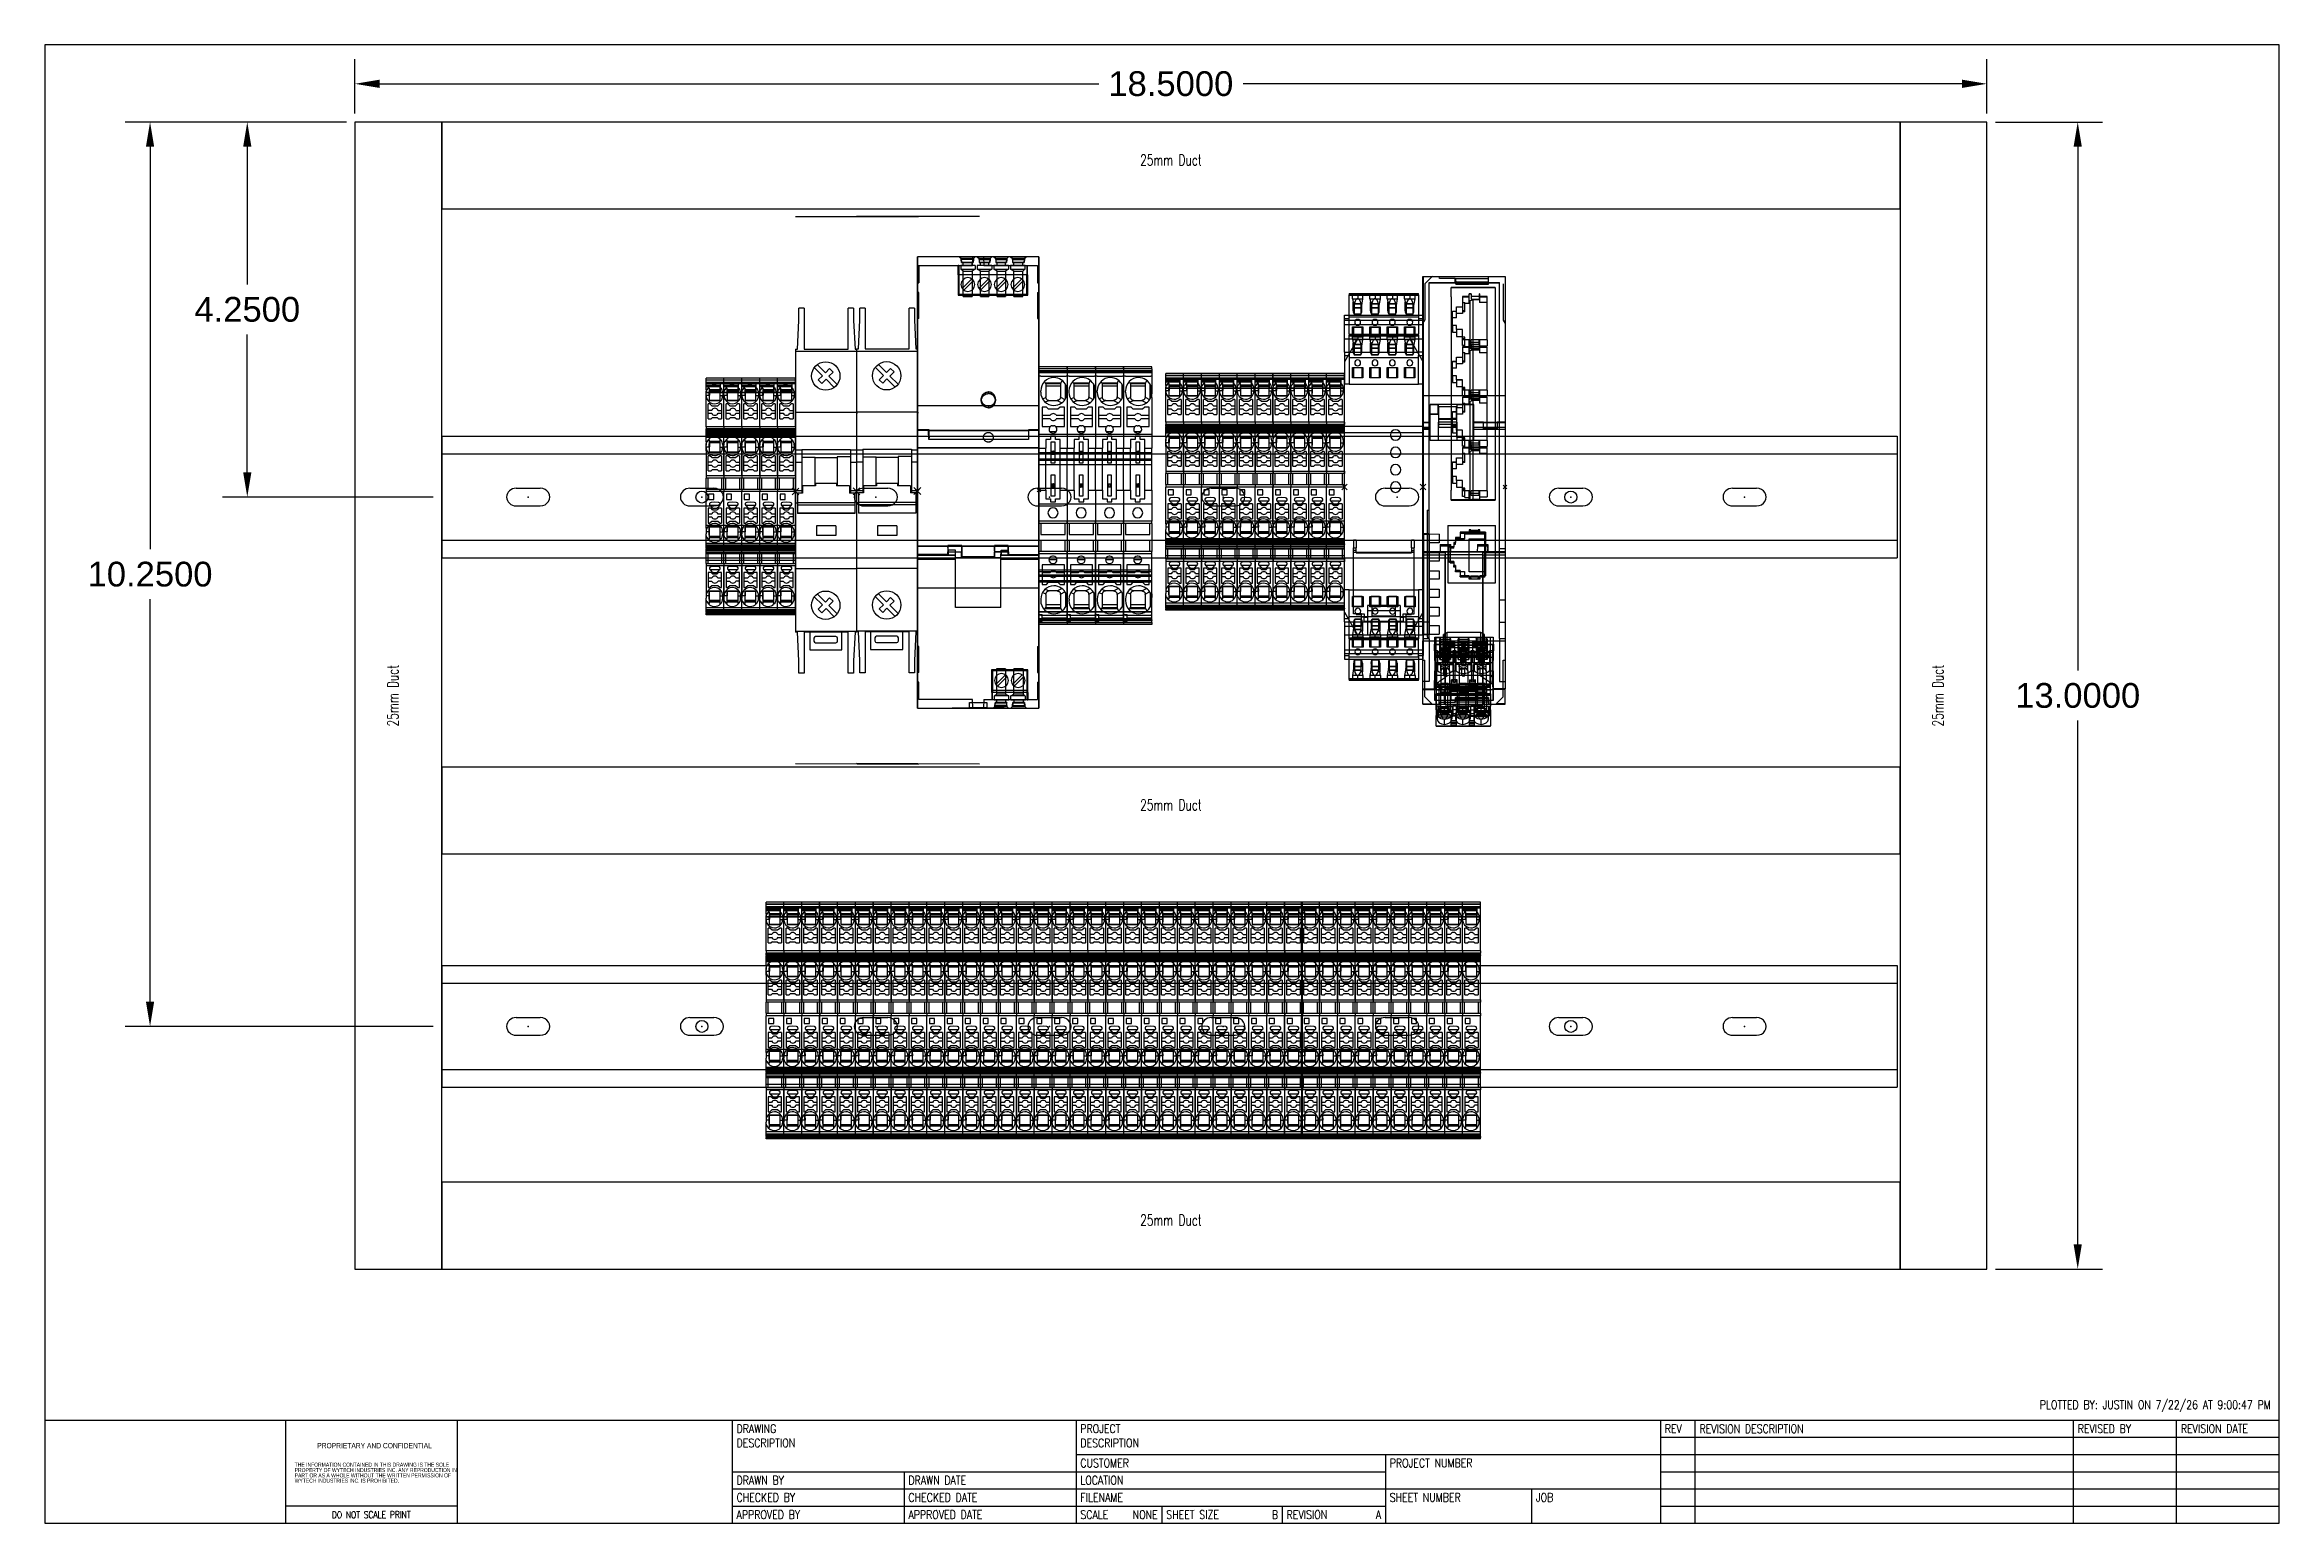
# Paper-space layout 'Layout1' of a CAD drawing. Header units: inches. Extents: x 1.1 to 17.3, y 0.8 to 11.6.
# The model-space entities are those that its viewports show. They can reach past a viewport. Long polylines and large blocks are cut down to what shows.
import ezdxf
from ezdxf.enums import TextEntityAlignment as Align

# ---------------------------------------------------------------- set-up
doc = ezdxf.new("R2010")
doc.units = ezdxf.units.IN
doc.header["$MEASUREMENT"] = 0
for name, color, linetype in [('Duct', 3, 'Continuous'), ('MAIN-1', 7, 'Continuous'), ('MAIN-2', 7, 'Continuous'), ('PDESC', 142, 'Continuous'), ('PLOTSTAMP', 7, 'Continuous'), ('PSYMS', 7, 'Continuous'), ('SYMS', 7, 'Continuous'), ('TITLE', 7, 'Continuous')]:
    doc.layers.add(name, color=color, linetype=linetype)
doc.styles.add('ROMAND', font='romand.shx', dxfattribs={"width": 0.8})
doc.styles.add('ROMANS', font='ROMANS.SHX', dxfattribs={"width": 0.8})
doc.styles.add('SLDTEXTSTYLE0', font='TXT', dxfattribs={"width": 0.75})
doc.styles.get("Standard").update_dxf_attribs({"font": 'arial.ttf'})
doc.styles.add('WD', font='romans.shx')
doc.dimstyles.get("Standard").update_dxf_attribs({"dimtxt": 0.18, "dimasz": 0.18, "dimexe": 0.18, "dimexo": 0.0625, "dimgap": 0.09, "dimtad": 0, "dimtih": 1, "dimtoh": 1, "dimdec": 4, "dimzin": 0, "dimdsep": 46, "dimtxsty": 'Standard', "dimcen": 0.09, "dimadec": 0, "dimazin": 0, "dimtfac": 1, "dimtdec": 4, "dimtofl": 0, "dimtmove": 0, "dimatfit": 3, "dimfxl": 1, "dimtolj": 1, "dimtzin": 0, "dimarcsym": 0})

psp = doc.layouts.get("Layout1")

msp = doc.modelspace()

# ---------------------------------------------------------------- blocks, each defined once
blk = doc.blocks.new('SW_NOTE_0')
at = {"color": 0, "linetype": 'Continuous', "lineweight": 0, "char_height": 0.0625, "attachment_point": 1, "style": 'SLDTEXTSTYLE0'}
for s, insert in [('THE INFORMATION CONTAINED IN THIS DRAWING IS THE SOLE', (0, 0.081)), ('WYTECH INDUSTRIES INC. IS PROHIBITED.', (0, -0.169)), ('PROPERTY OF WYTECH INDUSTRIES INC. ANY REPRODUCTION IN', (0, -0.003)), ('PART OR AS A WHOLE WITHOUT THE WRITTEN PERMISSION OF', (0, -0.086))]:
    blk.add_mtext(s, dxfattribs=dict(at, insert=insert))
blk = doc.blocks.new('JR_TitleBlock')
at = {"layer": 'TITLE', "color": 7, "linetype": 'Continuous'}
for p, q in [((0, 0.75), (16.25, 0.75)), ((1.751, 0.75), (1.751, 0)), ((3, 0.75), (3, 0)), ((5, 0.75), (5, 0)), ((7.5, 0.75), (7.5, 0)), ((11.75, 0.75), (11.75, 0)), ((12, 0.75), (12, 0)), ((7.5, 0.5), (11.75, 0.5)), ((9.75, 0.5), (9.75, 0)), ((5, 0.375), (9.75, 0.375)), ((6.25, 0.375), (6.25, 0)), ((5, 0.25), (16.25, 0.25)), ((10.812, 0.25), (10.812, 0)), ((1.751, 0.127), (3, 0.127)), ((5, 0.125), (9.75, 0.125)), ((8.125, 0.125), (8.125, 0)), ((9, 0.125), (9, 0))]:
    blk.add_line(p, q, dxfattribs=at)
at = {"layer": 'TITLE'}
for p, q in [((14.75, 0.75), (14.75, 0)), ((15.5, 0.75), (15.5, 0)), ((11.75, 0.625), (16.25, 0.625)), ((11.75, 0.5), (16.25, 0.5)), ((11.75, 0.375), (16.25, 0.375)), ((11.75, 0.125), (16.25, 0.125))]:
    blk.add_line(p, q, dxfattribs=at)
blk.add_lwpolyline([(0, 0), (16.25, 0), (16.25, 10.75), (0, 10.75)], close=True, dxfattribs=at)
at = {"color": 7, "linetype": 'Continuous', "lineweight": 0, "xscale": 0.4647342137035256, "yscale": 0.4647342137035256, "zscale": 0.4647342137035256}
blk.add_blockref('SW_NOTE_0', (1.818, 0.403), dxfattribs=at)
at = {"color": 7, "linetype": 'Continuous', "lineweight": 0, "insert": (1.982, 0.584), "char_height": 0.03873, "attachment_point": 1, "style": 'SLDTEXTSTYLE0'}
blk.add_mtext('PROPRIETARY AND CONFIDENTIAL', dxfattribs=at)
at = {"layer": 'PLOTSTAMP', "style": 'ROMANS', "width": 0.8}
blk.add_text('PLOTTED BY: JUSTIN ON 7/22/26 AT 9:00:47 PM', height=0.0625, dxfattribs=at).set_placement((16.188, 0.812), align=Align.BOTTOM_RIGHT)
at = {"layer": 'TITLE', "color": 7, "linetype": 'Continuous', "rotation": 0.075}
for s, insert, char_height, width, attachment_point, style in [('DRAWING DESCRIPTION', (5.031, 0.719), 0.0625, 0.5875, 1, 'ROMAND'), ('PROJECT\\PDESCRIPTION', (7.531, 0.719), 0.0625, 0.5875, 1, 'ROMAND'), ('REV', (11.781, 0.719), 0.0625, 0.5875, 1, 'ROMAND'), ('REVISION DESCRIPTION', (12.034, 0.718), 0.0625, 1.41761, 1, 'ROMAND'), ('REVISED BY', (14.784, 0.719), 0.0625, 0.5875, 1, 'ROMAND'), ('REVISION DATE', (15.534, 0.719), 0.0625, 0.5875, 1, 'ROMAND'), ('DRAWN BY', (5.031, 0.344), 0.0625, 0.5875, 1, 'ROMAND'), ('DRAWN DATE', (6.281, 0.344), 0.0625, 0.5875, 1, 'ROMAND'), ('CUSTOMER', (7.531, 0.469), 0.0625, 0.5875, 1, 'ROMAND'), ('LOCATION', (7.531, 0.344), 0.0625, 0.5875, 1, 'ROMAND'), ('PROJECT NUMBER', (9.781, 0.469), 0.0625, 0.5875, 1, 'ROMAND'), ('CHECKED BY', (5.031, 0.219), 0.0625, 0.5875, 1, 'ROMAND'), ('CHECKED DATE', (6.281, 0.219), 0.0625, 0.5875, 1, 'ROMAND'), ('FILENAME', (7.531, 0.219), 0.0625, 0.5875, 1, 'ROMAND'), ('SHEET NUMBER', (9.781, 0.219), 0.0625, 0.5875, 1, 'ROMAND'), ('JOB', (10.844, 0.219), 0.0625, 0.5875, 1, 'ROMAND'), ('DO NOT SCALE PRINT', (2.375, 0.062), 0.05, 1.2492, 5, 'ROMANS'), ('APPROVED BY', (5.031, 0.094), 0.0625, 0.5875, 1, 'ROMAND'), ('APPROVED DATE', (6.281, 0.094), 0.0625, 0.65627, 1, 'ROMAND'), ('SCALE', (7.531, 0.094), 0.0625, 0.5875, 1, 'ROMAND'), ('SHEET SIZE', (8.156, 0.094), 0.0625, 0.5875, 1, 'ROMAND'), ('REVISION', (9.031, 0.094), 0.0625, 0.5875, 1, 'ROMAND')]:
    blk.add_mtext(s, dxfattribs=dict(at, insert=insert, char_height=char_height, width=width, attachment_point=attachment_point, style=style))
at = {"layer": 'TITLE', "style": 'ROMANS', "width": 0.8}
for tag, p in [('DRAWINGDESCRIPTION1', (6.563, 0.656)), ('DRAWINGDESCRIPTION2', (6.563, 0.563)), ('DRAWINGDESCRIPTION3', (6.563, 0.469)), ('CUSTOMER', (8.875, 0.438)), ('LOCATION', (8.875, 0.313)), ('FILENAME', (8.875, 0.188))]:
    blk.add_attdef(tag, text='', height=0.0625, dxfattribs=at).set_placement(p, align=Align.MIDDLE_CENTER)
blk.add_attdef('PROJECTDESCRIPTION', text='', height=0.0625, dxfattribs=at).set_placement((9.625, 0.594), align=Align.CENTER)
for tag, p in [('REVISIONA', (11.781, 0.563)), ('REVISIONADESCRIPTION', (12.031, 0.563)), ('REVISIONANAME', (14.781, 0.563)), ('REVISIONADATE', (15.531, 0.563)), ('REVISIONB', (11.781, 0.438)), ('REVISIONC', (11.781, 0.313)), ('REVISIONBDESCRIPTION', (12.031, 0.438)), ('REVISIONCDESCRIPTION', (12.031, 0.313)), ('REVISIONBNAME', (14.781, 0.438)), ('REVISIONCNAME', (14.781, 0.313)), ('REVISIONBDATE', (15.531, 0.438)), ('REVISIONCDATE', (15.531, 0.313)), ('REVISIOND', (11.781, 0.188)), ('REVISIONDDESCRIPTION', (12.031, 0.188)), ('REVISIONDNAME', (14.781, 0.188)), ('REVISIONDDATE', (15.531, 0.188)), ('REVISIONE', (11.781, 0.063)), ('REVISIONEDESCRIPTION', (12.031, 0.063)), ('REVISIONENAME', (14.781, 0.063)), ('REVISIONEDATE', (15.531, 0.063))]:
    blk.add_attdef(tag, text='', height=0.0625, dxfattribs=at).set_placement(p, align=Align.MIDDLE_LEFT)
for tag, p in [('DRAWNBY', (6.219, 0.344)), ('DRAWNDATE', (7.469, 0.344)), ('CHECKEDBY', (6.219, 0.219)), ('CHECKEDDATE', (7.469, 0.219)), ('APPROVEDBY', (6.219, 0.094)), ('APPROVEDDATE', (7.469, 0.094)), ('SCALE', (8.094, 0.094)), ('SHEETSIZE', (8.969, 0.094)), ('REVISION', (9.719, 0.094))]:
    blk.add_attdef(tag, text='', height=0.0625, dxfattribs=at).set_placement(p, align=Align.TOP_RIGHT)
at = {"layer": 'TITLE', "style": 'ROMAND', "width": 0.8}
for tag, p in [('PROJECTNUMBER', (11.688, 0.344)), ('SHT', (10.75, 0.094)), ('JOBNUMBER', (11.688, 0.094))]:
    blk.add_attdef(tag, text='', height=0.125, dxfattribs=at).set_placement(p, align=Align.MIDDLE_RIGHT)
blk = doc.blocks.new('*D48')
at = {"layer": 'Defpoints', "color": 0, "transparency": 16777216}
for p in [(3.309, 10.99), (2.526, 8.263), (3.94, 8.263)]:
    blk.add_point(p, dxfattribs=at)
at = {"layer": 'PSYMS', "color": 0, "lineweight": -2, "transparency": 16777216}
for p, q in [((3.247, 10.99), (2.346, 10.99)), ((2.526, 10.81), (2.526, 9.808)), ((2.526, 8.443), (2.526, 9.445)), ((3.878, 8.263), (2.346, 8.263))]:
    blk.add_line(p, q, dxfattribs=at)
at = {"layer": 'PSYMS', "color": 0, "transparency": 16777216}
for points in [[(2.496, 10.81), (2.556, 10.81), (2.526, 10.99)], [(2.496, 8.443), (2.556, 8.443), (2.526, 8.263)]]:
    blk.add_solid(points, dxfattribs=at)
at = {"layer": 'PSYMS', "color": 0, "transparency": 16777216, "insert": (2.526, 9.627), "char_height": 0.18, "attachment_point": 5}
blk.add_mtext('\\A1;4.2500', dxfattribs=at)
blk = doc.blocks.new('*D49')
at = {"layer": 'Defpoints', "color": 0, "transparency": 16777216}
for p in [(3.309, 10.99), (1.819, 4.415), (3.94, 4.415)]:
    blk.add_point(p, dxfattribs=at)
at = {"layer": 'PSYMS', "color": 0, "lineweight": -2, "transparency": 16777216}
for p, q in [((3.247, 10.99), (1.639, 10.99)), ((1.819, 10.81), (1.819, 7.884)), ((1.819, 4.595), (1.819, 7.52)), ((3.878, 4.415), (1.639, 4.415))]:
    blk.add_line(p, q, dxfattribs=at)
at = {"layer": 'PSYMS', "color": 0, "transparency": 16777216}
for points in [[(1.789, 10.81), (1.849, 10.81), (1.819, 10.99)], [(1.789, 4.595), (1.849, 4.595), (1.819, 4.415)]]:
    blk.add_solid(points, dxfattribs=at)
at = {"layer": 'PSYMS', "color": 0, "transparency": 16777216, "insert": (1.819, 7.702), "char_height": 0.18, "attachment_point": 5}
blk.add_mtext('\\A1;10.2500', dxfattribs=at)
blk = doc.blocks.new('*D50')
at = {"layer": 'Defpoints', "color": 0, "transparency": 16777216}
for p in [(15.176, 11.268), (3.309, 10.99), (15.176, 10.99)]:
    blk.add_point(p, dxfattribs=at)
at = {"layer": 'PSYMS', "color": 0, "lineweight": -2, "transparency": 16777216}
for p, q in [((3.309, 11.052), (3.309, 11.448)), ((15.176, 11.052), (15.176, 11.448)), ((3.489, 11.268), (8.718, 11.268)), ((14.996, 11.268), (9.767, 11.268))]:
    blk.add_line(p, q, dxfattribs=at)
at = {"layer": 'PSYMS', "color": 0, "transparency": 16777216}
for points in [[(3.489, 11.298), (3.489, 11.238), (3.309, 11.268)], [(14.996, 11.298), (14.996, 11.238), (15.176, 11.268)]]:
    blk.add_solid(points, dxfattribs=at)
at = {"layer": 'PSYMS', "color": 0, "transparency": 16777216, "insert": (9.242, 11.268), "char_height": 0.18, "attachment_point": 5}
blk.add_mtext('\\A1;18.5000', dxfattribs=at)
blk = doc.blocks.new('*D51')
at = {"layer": 'Defpoints', "color": 0, "transparency": 16777216}
for p in [(15.176, 10.99), (15.176, 2.651), (15.837, 2.651)]:
    blk.add_point(p, dxfattribs=at)
at = {"layer": 'PSYMS', "color": 0, "lineweight": -2, "transparency": 16777216}
for p, q in [((15.238, 10.99), (16.017, 10.99)), ((15.837, 10.81), (15.837, 7.002)), ((15.837, 2.831), (15.837, 6.638)), ((15.238, 2.651), (16.017, 2.651))]:
    blk.add_line(p, q, dxfattribs=at)
at = {"layer": 'PSYMS', "color": 0, "transparency": 16777216}
for points in [[(15.807, 10.81), (15.867, 10.81), (15.837, 10.99)], [(15.807, 2.831), (15.867, 2.831), (15.837, 2.651)]]:
    blk.add_solid(points, dxfattribs=at)
at = {"layer": 'PSYMS', "color": 0, "transparency": 16777216, "insert": (15.837, 6.82), "char_height": 0.18, "attachment_point": 5}
blk.add_mtext('\\A1;13.0000', dxfattribs=at)
blk = doc.blocks.new('*U29')
blk.add_lwpolyline([(0, 0), (13, 0), (13, 0.9842), (0, 0.9842)], close=True)
at = {"style": 'WD', "width": 0.7}
blk.add_attdef('DESC1', text='', height=0.125, dxfattribs=at).set_placement((6.5, 0.4921), align=Align.CENTER)
blk = doc.blocks.new('FP_FAZ-xxx-1-NA')
for p, q in [((0.1, 2.077), (0.037, 2.077)), ((0.037, 1.939), (0.037, 2.077)), ((0.1, 2.077), (0.1, 1.614)), ((0.659, 2.077), (0.596, 2.077)), ((0.596, 1.614), (0.596, 2.077)), ((0.659, 2.077), (0.659, 1.939)), ((0.022, 1.614), (0.037, 1.939)), ((0.659, 1.939), (0.675, 1.614)), ((0, 1.614), (0, -1.594)), ((0, 1.614), (0.022, 1.614)), ((0.691, 1.586), (0, 1.586)), ((0.1, 1.614), (0.596, 1.614)), ((0.675, 1.614), (0.691, 1.614)), ((0.691, 1.614), (0.691, -0.095)), ((0.213, 1.405), (0.306, 1.312)), ((0.34, 1.345), (0.246, 1.439)), ((0.306, 1.312), (0.258, 1.264)), ((0.298, 1.225), (0.346, 1.273)), ((0.387, 1.393), (0.34, 1.345)), ((0.346, 1.273), (0.439, 1.179)), ((0.379, 1.306), (0.427, 1.354)), ((0.472, 1.213), (0.379, 1.306)), ((0.427, 1.354), (0.387, 1.393)), ((0.258, 1.264), (0.298, 1.225)), ((0.691, 0.896), (0, 0.896)), ((0.703, 0.888), (0.691, 0.888)), ((0.073, 0.467), (0, 0.467)), ((0.073, 0.329), (0, 0.329)), ((0.073, 0.476), (0.624, 0.476)), ((0.073, 0.476), (0.073, -0.018)), ((0.073, 0.391), (0.222, 0.391)), ((0.222, 0.063), (0.222, 0.391)), ((0.474, 0.381), (0.222, 0.381)), ((0.624, 0.393), (0.474, 0.393)), ((0.474, 0.393), (0.474, 0.063)), ((0.624, 0.476), (0.624, -0.018)), ((0.691, 0.467), (0.624, 0.467)), ((0.691, 0.329), (0.624, 0.329)), ((0.039, 0.039), (-0.039, -0.039)), ((-0.039, 0.039), (0.039, -0.039)), ((0.073, 0.006), (0, 0.006)), ((0.228, 0.063), (0.081, 0.063)), ((0.081, 0.063), (0.081, -0.018)), ((0.465, 0.089), (0.228, 0.089)), ((0.228, 0.089), (0.228, 0.063)), ((0.465, 0.089), (0.465, 0.063)), ((0.612, 0.063), (0.465, 0.063)), ((0.612, 0.063), (0.612, -0.018)), ((0.691, 0.006), (0.624, 0.006)), ((0.73, 0.042), (0.652, -0.037)), ((0.652, 0.042), (0.73, -0.037)), ((0.022, -0.132), (0, -0.132)), ((0.022, -0.018), (0.022, -0.25)), ((0.081, -0.018), (0.022, -0.018)), ((0.673, -0.127), (0.022, -0.127)), ((0.673, -0.155), (0.022, -0.155)), ((0.673, -0.247), (0.022, -0.247)), ((0.673, -0.25), (0.022, -0.25)), ((0.673, -0.018), (0.612, -0.018)), ((0.673, -0.018), (0.673, -0.25)), ((0.691, -0.095), (0.691, -1.594)), ((0.459, -0.39), (0.238, -0.39)), ((0.238, -0.39), (0.238, -0.5)), ((0.459, -0.5), (0.238, -0.5)), ((0.459, -0.39), (0.459, -0.5)), ((0.691, -0.876), (0, -0.876)), ((0.213, -1.193), (0.306, -1.286)), ((0.34, -1.253), (0.246, -1.16)), ((0.387, -1.205), (0.34, -1.253)), ((0.379, -1.292), (0.427, -1.244)), ((0.427, -1.244), (0.387, -1.205)), ((0.306, -1.286), (0.258, -1.334)), ((0.258, -1.334), (0.298, -1.374)), ((0.298, -1.374), (0.346, -1.326)), ((0.346, -1.326), (0.439, -1.419)), ((0.472, -1.386), (0.379, -1.292)), ((0.691, -1.586), (0, -1.586)), ((0.022, -1.594), (0, -1.594)), ((0.037, -1.919), (0.022, -1.594)), ((0.1, -1.594), (0.1, -2.057)), ((0.596, -1.594), (0.1, -1.594)), ((0.161, -1.594), (0.161, -1.793)), ((0.209, -1.663), (0.209, -1.695)), ((0.457, -1.644), (0.228, -1.644)), ((0.228, -1.715), (0.457, -1.715)), ((0.476, -1.695), (0.476, -1.663)), ((0.524, -1.793), (0.524, -1.594)), ((0.596, -2.057), (0.596, -1.594)), ((0.675, -1.594), (0.659, -1.919)), ((0.691, -1.594), (0.675, -1.594)), ((0.037, -2.057), (0.037, -1.919)), ((0.161, -1.793), (0.524, -1.793)), ((0.659, -1.919), (0.659, -2.057)), ((0.1, -2.057), (0.037, -2.057)), ((0.659, -2.057), (0.596, -2.057))]:
    blk.add_line(p, q)
for centre in [(0.343, 1.309), (0.343, -1.289)]:
    blk.add_circle(centre, 0.161)
for centre, start, end in [((0.228, -1.663), 90, 180), ((0.228, -1.695), 180, 270), ((0.457, -1.663), 0, 90), ((0.457, -1.695), 270, 0)]:
    blk.add_arc(centre, 0.0197, start, end)
at = {"layer": 'Duct'}
for p, q in [((1.394, 3.114), (0, 3.114)), ((1.394, -3.094), (0, -3.086))]:
    blk.add_line(p, q, dxfattribs=at)
blk = doc.blocks.new('11104663')
for p, q in [((1.348, 64.858), (1.388, 64.819)), ((1.348, 64.819), (1.388, 64.858)), ((-0.03, 64.847), (0.01, 64.808)), ((-0.03, 64.808), (0.01, 64.847))]:
    blk.add_line(p, q)
at = {"layer": 'MAIN-1'}
for p, q in [((-0.01, 62.366), (-0.01, 67.484)), ((-0.01, 67.484), (-0.01, 63.73)), ((1.368, 67.484), (-0.01, 67.484)), ((1.368, 67.484), (-0.01, 67.484)), ((1.368, 67.484), (1.368, 62.366)), ((1.368, 63.73), (1.368, 67.484)), ((0.451, 67.278), (0.451, 67.047)), ((0.451, 67.278), (0.461, 67.278)), ((0.457, 67.278), (0.457, 67.053)), ((1.231, 67.278), (0.461, 67.278)), ((0.461, 67.278), (0.461, 67.058)), ((0.498, 67.123), (0.608, 67.232)), ((0.627, 67.213), (0.518, 67.103)), ((0.687, 67.123), (0.797, 67.232)), ((0.816, 67.213), (0.707, 67.103)), ((0.876, 67.123), (0.986, 67.232)), ((1.005, 67.213), (0.896, 67.103)), ((1.065, 67.123), (1.175, 67.232)), ((1.194, 67.213), (1.085, 67.103)), ((1.231, 67.058), (1.231, 67.278)), ((1.231, 67.278), (1.242, 67.278)), ((1.236, 67.278), (1.235, 67.053)), ((1.241, 67.047), (1.242, 67.278)), ((0.457, 67.053), (0.451, 67.047)), ((0.451, 67.047), (1.241, 67.047)), ((0.457, 67.053), (0.461, 67.053)), ((0.461, 67.058), (1.231, 67.058)), ((0.461, 67.058), (0.461, 67.048)), ((1.231, 67.048), (0.461, 67.048)), ((1.231, 67.058), (1.231, 67.048)), ((1.235, 67.053), (1.231, 67.053)), ((1.241, 67.047), (1.235, 67.053)), ((0.715, 65.877), (0.716, 65.884)), ((0.715, 65.871), (0.715, 65.877)), ((0.715, 65.868), (0.715, 65.871)), ((0.715, 65.871), (0.715, 65.871)), ((0.715, 65.865), (0.715, 65.868)), ((0.716, 65.884), (0.717, 65.889)), ((0.716, 65.866), (0.717, 65.87)), ((0.717, 65.889), (0.719, 65.894)), ((0.717, 65.87), (0.718, 65.874)), ((0.718, 65.874), (0.719, 65.877)), ((0.719, 65.894), (0.72, 65.898)), ((0.719, 65.877), (0.72, 65.88)), ((0.72, 65.898), (0.721, 65.901)), ((0.72, 65.88), (0.721, 65.882)), ((0.721, 65.901), (0.724, 65.907)), ((0.721, 65.901), (0.721, 65.899)), ((0.721, 65.899), (0.721, 65.896)), ((0.721, 65.896), (0.721, 65.893)), ((0.721, 65.893), (0.721, 65.891)), ((0.721, 65.891), (0.721, 65.888)), ((0.721, 65.882), (0.724, 65.889)), ((0.721, 65.888), (0.721, 65.885)), ((0.721, 65.885), (0.721, 65.882)), ((0.724, 65.907), (0.727, 65.913)), ((0.724, 65.889), (0.727, 65.894)), ((0.727, 65.913), (0.73, 65.917)), ((0.727, 65.894), (0.73, 65.899)), ((0.73, 65.917), (0.733, 65.921)), ((0.73, 65.899), (0.733, 65.903)), ((0.733, 65.921), (0.736, 65.925)), ((0.733, 65.903), (0.736, 65.906)), ((0.736, 65.925), (0.738, 65.927)), ((0.736, 65.906), (0.738, 65.908)), ((0.738, 65.927), (0.743, 65.932)), ((0.738, 65.927), (0.738, 65.925)), ((0.738, 65.925), (0.738, 65.922)), ((0.738, 65.922), (0.738, 65.919)), ((0.738, 65.919), (0.738, 65.917)), ((0.738, 65.917), (0.738, 65.914)), ((0.738, 65.914), (0.738, 65.911)), ((0.738, 65.908), (0.743, 65.913)), ((0.738, 65.911), (0.738, 65.908)), ((0.743, 65.932), (0.748, 65.936)), ((0.743, 65.913), (0.748, 65.917)), ((0.748, 65.936), (0.753, 65.939)), ((0.748, 65.917), (0.753, 65.92)), ((0.753, 65.939), (0.757, 65.941)), ((0.753, 65.92), (0.757, 65.922)), ((0.757, 65.941), (0.761, 65.943)), ((0.757, 65.922), (0.761, 65.924)), ((0.761, 65.943), (0.764, 65.945)), ((0.761, 65.924), (0.764, 65.926)), ((0.764, 65.945), (0.767, 65.946)), ((0.764, 65.945), (0.764, 65.942)), ((0.764, 65.942), (0.764, 65.939)), ((0.764, 65.939), (0.764, 65.937)), ((0.764, 65.937), (0.764, 65.934)), ((0.764, 65.934), (0.764, 65.931)), ((0.764, 65.931), (0.764, 65.929)), ((0.764, 65.929), (0.764, 65.926)), ((0.764, 65.926), (0.767, 65.927)), ((0.767, 65.946), (0.77, 65.947)), ((0.767, 65.927), (0.77, 65.928)), ((0.77, 65.947), (0.773, 65.948)), ((0.77, 65.928), (0.773, 65.929)), ((0.773, 65.948), (0.776, 65.949)), ((0.773, 65.929), (0.776, 65.93)), ((0.776, 65.949), (0.779, 65.949)), ((0.776, 65.93), (0.779, 65.93)), ((0.779, 65.949), (0.783, 65.95)), ((0.779, 65.93), (0.783, 65.931)), ((0.783, 65.95), (0.786, 65.95)), ((0.783, 65.931), (0.786, 65.931)), ((0.786, 65.95), (0.789, 65.951)), ((0.786, 65.931), (0.789, 65.932)), ((0.789, 65.951), (0.792, 65.951)), ((0.789, 65.932), (0.792, 65.932)), ((0.792, 65.951), (0.795, 65.951)), ((0.792, 65.932), (0.795, 65.932)), ((0.795, 65.951), (0.795, 65.932)), ((0.799, 65.951), (0.795, 65.951)), ((0.799, 65.932), (0.795, 65.932)), ((0.803, 65.95), (0.799, 65.951)), ((0.803, 65.932), (0.799, 65.932)), ((0.807, 65.95), (0.803, 65.95)), ((0.807, 65.931), (0.803, 65.932)), ((0.81, 65.949), (0.807, 65.95)), ((0.81, 65.931), (0.807, 65.931)), ((0.814, 65.949), (0.81, 65.949)), ((0.814, 65.93), (0.81, 65.931)), ((0.816, 65.948), (0.814, 65.949)), ((0.816, 65.929), (0.814, 65.93)), ((0.819, 65.947), (0.816, 65.948)), ((0.819, 65.928), (0.816, 65.929)), ((0.822, 65.946), (0.819, 65.947)), ((0.822, 65.927), (0.819, 65.928)), ((0.824, 65.945), (0.822, 65.946)), ((0.824, 65.927), (0.822, 65.927)), ((0.826, 65.945), (0.824, 65.945)), ((0.826, 65.926), (0.824, 65.927)), ((0.826, 65.942), (0.826, 65.945)), ((0.829, 65.943), (0.826, 65.945)), ((0.826, 65.939), (0.826, 65.942)), ((0.826, 65.937), (0.826, 65.939)), ((0.826, 65.934), (0.826, 65.937)), ((0.826, 65.931), (0.826, 65.934)), ((0.826, 65.929), (0.826, 65.931)), ((0.826, 65.926), (0.826, 65.929)), ((0.829, 65.924), (0.826, 65.926)), ((0.833, 65.941), (0.829, 65.943)), ((0.833, 65.922), (0.829, 65.924)), ((0.837, 65.939), (0.833, 65.941)), ((0.837, 65.92), (0.833, 65.922)), ((0.842, 65.936), (0.837, 65.939)), ((0.842, 65.917), (0.837, 65.92)), ((0.847, 65.932), (0.842, 65.936)), ((0.847, 65.913), (0.842, 65.917)), ((0.852, 65.927), (0.847, 65.932)), ((0.852, 65.908), (0.847, 65.913)), ((0.855, 65.924), (0.852, 65.927)), ((0.852, 65.925), (0.852, 65.927)), ((0.852, 65.922), (0.852, 65.925)), ((0.852, 65.919), (0.852, 65.922)), ((0.852, 65.917), (0.852, 65.919)), ((0.852, 65.914), (0.852, 65.917)), ((0.852, 65.911), (0.852, 65.914)), ((0.852, 65.908), (0.852, 65.911)), ((0.855, 65.905), (0.852, 65.908)), ((0.857, 65.921), (0.855, 65.924)), ((0.857, 65.903), (0.855, 65.905)), ((0.859, 65.918), (0.857, 65.921)), ((0.859, 65.9), (0.857, 65.903)), ((0.861, 65.916), (0.859, 65.918)), ((0.861, 65.897), (0.859, 65.9)), ((0.863, 65.913), (0.861, 65.916)), ((0.863, 65.894), (0.861, 65.897)), ((0.865, 65.91), (0.863, 65.913)), ((0.865, 65.891), (0.863, 65.894)), ((0.866, 65.908), (0.865, 65.91)), ((0.866, 65.889), (0.865, 65.891)), ((0.867, 65.905), (0.866, 65.908)), ((0.867, 65.886), (0.866, 65.889)), ((0.868, 65.903), (0.867, 65.905)), ((0.868, 65.884), (0.867, 65.886)), ((0.869, 65.901), (0.868, 65.903)), ((0.869, 65.882), (0.868, 65.884)), ((0.87, 65.898), (0.869, 65.901)), ((0.869, 65.899), (0.869, 65.901)), ((0.869, 65.896), (0.869, 65.899)), ((0.869, 65.893), (0.869, 65.896)), ((0.869, 65.891), (0.869, 65.893)), ((0.869, 65.888), (0.869, 65.891)), ((0.869, 65.885), (0.869, 65.888)), ((0.869, 65.882), (0.869, 65.885)), ((0.87, 65.88), (0.869, 65.882)), ((0.871, 65.895), (0.87, 65.898)), ((0.871, 65.877), (0.87, 65.88)), ((0.872, 65.892), (0.871, 65.895)), ((0.872, 65.874), (0.871, 65.877)), ((0.873, 65.889), (0.872, 65.892)), ((0.873, 65.871), (0.872, 65.874)), ((0.874, 65.886), (0.873, 65.889)), ((0.874, 65.867), (0.873, 65.871)), ((0.874, 65.883), (0.874, 65.886)), ((0.875, 65.88), (0.874, 65.883)), ((0.874, 65.864), (0.874, 65.867)), ((0.875, 65.877), (0.875, 65.88)), ((0.875, 65.874), (0.875, 65.877)), ((0.875, 65.871), (0.875, 65.874)), ((0.875, 65.867), (0.875, 65.871)), ((0.875, 65.871), (0.875, 65.871)), ((0.875, 65.863), (0.875, 65.867)), ((0.716, 65.861), (0.715, 65.865)), ((0.716, 65.861), (0.716, 65.866)), ((0.716, 65.858), (0.716, 65.861)), ((0.717, 65.855), (0.716, 65.858)), ((0.717, 65.852), (0.717, 65.855)), ((0.718, 65.849), (0.717, 65.852)), ((0.719, 65.846), (0.718, 65.849)), ((0.72, 65.843), (0.719, 65.846)), ((0.721, 65.84), (0.72, 65.843)), ((0.723, 65.836), (0.721, 65.84)), ((0.725, 65.833), (0.723, 65.836)), ((0.726, 65.83), (0.725, 65.833)), ((0.728, 65.827), (0.726, 65.83)), ((0.73, 65.824), (0.728, 65.827)), ((0.732, 65.822), (0.73, 65.824)), ((0.734, 65.819), (0.732, 65.822)), ((0.735, 65.817), (0.734, 65.819)), ((0.737, 65.816), (0.735, 65.817)), ((0.738, 65.814), (0.737, 65.816)), ((0.741, 65.812), (0.738, 65.814)), ((0.743, 65.81), (0.741, 65.812)), ((0.745, 65.808), (0.743, 65.81)), ((0.748, 65.806), (0.745, 65.808)), ((0.751, 65.804), (0.748, 65.806)), ((0.753, 65.802), (0.751, 65.804)), ((0.756, 65.801), (0.753, 65.802)), ((0.759, 65.799), (0.756, 65.801)), ((0.762, 65.798), (0.759, 65.799)), ((0.764, 65.797), (0.762, 65.798)), ((0.768, 65.795), (0.764, 65.797)), ((0.772, 65.794), (0.768, 65.795)), ((0.777, 65.793), (0.772, 65.794)), ((0.782, 65.792), (0.777, 65.793)), ((0.788, 65.791), (0.782, 65.792)), ((0.795, 65.791), (0.788, 65.791)), ((0.795, 65.791), (0.798, 65.791)), ((0.798, 65.791), (0.801, 65.791)), ((0.801, 65.791), (0.805, 65.791)), ((0.805, 65.791), (0.808, 65.792)), ((0.808, 65.792), (0.811, 65.792)), ((0.811, 65.792), (0.814, 65.793)), ((0.814, 65.793), (0.817, 65.794)), ((0.817, 65.794), (0.82, 65.795)), ((0.82, 65.795), (0.823, 65.796)), ((0.823, 65.796), (0.826, 65.797)), ((0.826, 65.797), (0.832, 65.8)), ((0.832, 65.8), (0.837, 65.803)), ((0.837, 65.803), (0.842, 65.806)), ((0.842, 65.806), (0.846, 65.809)), ((0.846, 65.809), (0.849, 65.812)), ((0.849, 65.812), (0.852, 65.814)), ((0.852, 65.814), (0.856, 65.819)), ((0.856, 65.819), (0.86, 65.824)), ((0.86, 65.824), (0.863, 65.829)), ((0.863, 65.829), (0.866, 65.833)), ((0.866, 65.833), (0.868, 65.837)), ((0.868, 65.837), (0.869, 65.84)), ((0.869, 65.84), (0.871, 65.847)), ((0.871, 65.847), (0.873, 65.852)), ((0.873, 65.852), (0.874, 65.858)), ((0.875, 65.861), (0.874, 65.864)), ((0.874, 65.858), (0.875, 65.863)), ((0.74, 65.443), (0.741, 65.445)), ((0.74, 65.443), (0.741, 65.445)), ((0.74, 65.441), (0.74, 65.443)), ((0.74, 65.441), (0.74, 65.443)), ((0.74, 65.44), (0.74, 65.441)), ((0.74, 65.44), (0.74, 65.441)), ((0.74, 65.438), (0.74, 65.44)), ((0.74, 65.438), (0.74, 65.44)), ((0.74, 65.437), (0.74, 65.438)), ((0.74, 65.437), (0.74, 65.438)), ((0.74, 65.435), (0.74, 65.437)), ((0.74, 65.437), (0.74, 65.437)), ((0.74, 65.437), (0.74, 65.437)), ((0.74, 65.437), (0.74, 65.437)), ((0.74, 65.437), (0.74, 65.437)), ((0.74, 65.437), (0.74, 65.437)), ((0.74, 65.437), (0.74, 65.437)), ((0.74, 65.433), (0.74, 65.435)), ((0.741, 65.429), (0.74, 65.433)), ((0.741, 65.45), (0.742, 65.452)), ((0.741, 65.449), (0.742, 65.452)), ((0.741, 65.447), (0.741, 65.45)), ((0.741, 65.447), (0.741, 65.449)), ((0.741, 65.445), (0.741, 65.447)), ((0.741, 65.445), (0.741, 65.447)), ((0.741, 65.426), (0.741, 65.429)), ((0.742, 65.422), (0.741, 65.426)), ((0.742, 65.452), (0.743, 65.455)), ((0.742, 65.452), (0.743, 65.454)), ((0.744, 65.417), (0.742, 65.422)), ((0.743, 65.455), (0.744, 65.457)), ((0.743, 65.454), (0.744, 65.457)), ((0.744, 65.459), (0.745, 65.46)), ((0.744, 65.458), (0.745, 65.46)), ((0.744, 65.457), (0.744, 65.459)), ((0.744, 65.457), (0.744, 65.458)), ((0.744, 65.457), (0.744, 65.457)), ((0.744, 65.457), (0.744, 65.457)), ((0.744, 65.457), (0.744, 65.457)), ((0.744, 65.457), (0.744, 65.457)), ((0.744, 65.457), (0.744, 65.457)), ((0.744, 65.457), (0.744, 65.457)), ((0.744, 65.457), (0.744, 65.457)), ((0.745, 65.414), (0.744, 65.417)), ((0.745, 65.46), (0.746, 65.462)), ((0.745, 65.46), (0.746, 65.462)), ((0.747, 65.411), (0.745, 65.414)), ((0.746, 65.462), (0.747, 65.464)), ((0.746, 65.462), (0.747, 65.464)), ((0.747, 65.464), (0.748, 65.466)), ((0.747, 65.464), (0.748, 65.466)), ((0.748, 65.408), (0.747, 65.411)), ((0.748, 65.466), (0.75, 65.469)), ((0.748, 65.466), (0.75, 65.468)), ((0.75, 65.406), (0.748, 65.408)), ((0.75, 65.469), (0.752, 65.471)), ((0.75, 65.468), (0.752, 65.471)), ((0.751, 65.404), (0.75, 65.406)), ((0.753, 65.402), (0.751, 65.404)), ((0.752, 65.471), (0.754, 65.474)), ((0.752, 65.471), (0.754, 65.473)), ((0.754, 65.4), (0.753, 65.402)), ((0.754, 65.474), (0.756, 65.476)), ((0.754, 65.473), (0.756, 65.476)), ((0.756, 65.398), (0.754, 65.4)), ((0.756, 65.476), (0.758, 65.479)), ((0.756, 65.476), (0.758, 65.478)), ((0.757, 65.397), (0.756, 65.398)), ((0.758, 65.396), (0.757, 65.397)), ((0.758, 65.479), (0.761, 65.481)), ((0.758, 65.478), (0.761, 65.48)), ((0.758, 65.479), (0.758, 65.478)), ((0.758, 65.479), (0.758, 65.479)), ((0.758, 65.479), (0.758, 65.479)), ((0.758, 65.478), (0.758, 65.478)), ((0.758, 65.478), (0.758, 65.478)), ((0.758, 65.478), (0.758, 65.478)), ((0.758, 65.478), (0.758, 65.478)), ((0.76, 65.395), (0.758, 65.396)), ((0.762, 65.393), (0.76, 65.395)), ((0.761, 65.481), (0.764, 65.483)), ((0.761, 65.48), (0.764, 65.482)), ((0.765, 65.391), (0.762, 65.393)), ((0.764, 65.483), (0.767, 65.485)), ((0.764, 65.482), (0.767, 65.484)), ((0.768, 65.389), (0.765, 65.391)), ((0.767, 65.485), (0.77, 65.486)), ((0.767, 65.484), (0.77, 65.486)), ((0.772, 65.387), (0.768, 65.389)), ((0.77, 65.486), (0.773, 65.488)), ((0.77, 65.486), (0.773, 65.488)), ((0.776, 65.385), (0.772, 65.387)), ((0.773, 65.488), (0.776, 65.489)), ((0.773, 65.488), (0.776, 65.489)), ((0.776, 65.489), (0.777, 65.49)), ((0.776, 65.489), (0.777, 65.489)), ((0.776, 65.489), (0.776, 65.489)), ((0.776, 65.489), (0.776, 65.489)), ((0.776, 65.489), (0.776, 65.489)), ((0.776, 65.489), (0.776, 65.489)), ((0.776, 65.489), (0.776, 65.489)), ((0.776, 65.489), (0.776, 65.489)), ((0.776, 65.489), (0.776, 65.489)), ((0.778, 65.385), (0.776, 65.385)), ((0.777, 65.489), (0.779, 65.49)), ((0.777, 65.49), (0.779, 65.49)), ((0.78, 65.384), (0.778, 65.385)), ((0.779, 65.49), (0.78, 65.49)), ((0.779, 65.49), (0.78, 65.49)), ((0.78, 65.49), (0.782, 65.491)), ((0.78, 65.49), (0.782, 65.491)), ((0.783, 65.383), (0.78, 65.384)), ((0.782, 65.491), (0.784, 65.491)), ((0.782, 65.491), (0.784, 65.491)), ((0.787, 65.383), (0.783, 65.383)), ((0.784, 65.491), (0.786, 65.492)), ((0.784, 65.491), (0.786, 65.491)), ((0.786, 65.491), (0.788, 65.492)), ((0.786, 65.492), (0.788, 65.492)), ((0.791, 65.382), (0.787, 65.383)), ((0.788, 65.492), (0.79, 65.492)), ((0.788, 65.492), (0.79, 65.492)), ((0.79, 65.492), (0.793, 65.493)), ((0.79, 65.492), (0.793, 65.492)), ((0.795, 65.382), (0.791, 65.382)), ((0.793, 65.493), (0.795, 65.493)), ((0.793, 65.492), (0.795, 65.492)), ((0.795, 65.493), (0.795, 65.492)), ((0.795, 65.493), (0.798, 65.493)), ((0.795, 65.492), (0.798, 65.492)), ((0.798, 65.382), (0.795, 65.382)), ((0.798, 65.493), (0.801, 65.492)), ((0.798, 65.492), (0.801, 65.492)), ((0.8, 65.382), (0.798, 65.382)), ((0.802, 65.382), (0.8, 65.382)), ((0.801, 65.492), (0.804, 65.492)), ((0.801, 65.492), (0.804, 65.491)), ((0.804, 65.383), (0.802, 65.382)), ((0.804, 65.492), (0.808, 65.491)), ((0.804, 65.491), (0.808, 65.491)), ((0.806, 65.383), (0.804, 65.383)), ((0.808, 65.384), (0.806, 65.383)), ((0.808, 65.491), (0.811, 65.49)), ((0.808, 65.491), (0.811, 65.49)), ((0.81, 65.384), (0.808, 65.384)), ((0.811, 65.384), (0.81, 65.384)), ((0.811, 65.49), (0.814, 65.489)), ((0.811, 65.49), (0.814, 65.489)), ((0.813, 65.385), (0.811, 65.384)), ((0.814, 65.385), (0.813, 65.385)), ((0.814, 65.489), (0.814, 65.489)), ((0.814, 65.489), (0.814, 65.489)), ((0.814, 65.489), (0.814, 65.489)), ((0.814, 65.489), (0.814, 65.489)), ((0.814, 65.489), (0.814, 65.489)), ((0.814, 65.489), (0.814, 65.489)), ((0.814, 65.489), (0.814, 65.489)), ((0.814, 65.489), (0.817, 65.488)), ((0.814, 65.489), (0.817, 65.488)), ((0.816, 65.386), (0.814, 65.385)), ((0.818, 65.387), (0.816, 65.386)), ((0.817, 65.488), (0.819, 65.487)), ((0.817, 65.488), (0.819, 65.487)), ((0.821, 65.388), (0.818, 65.387)), ((0.819, 65.487), (0.822, 65.485)), ((0.819, 65.487), (0.822, 65.485)), ((0.824, 65.39), (0.821, 65.388)), ((0.822, 65.485), (0.825, 65.484)), ((0.822, 65.485), (0.825, 65.483)), ((0.828, 65.393), (0.824, 65.39)), ((0.825, 65.484), (0.828, 65.482)), ((0.825, 65.483), (0.828, 65.481)), ((0.828, 65.482), (0.831, 65.479)), ((0.828, 65.481), (0.831, 65.479)), ((0.831, 65.395), (0.828, 65.393)), ((0.831, 65.479), (0.831, 65.479)), ((0.831, 65.479), (0.831, 65.479)), ((0.831, 65.479), (0.831, 65.479)), ((0.831, 65.479), (0.831, 65.479)), ((0.831, 65.479), (0.831, 65.479)), ((0.831, 65.479), (0.831, 65.479)), ((0.831, 65.479), (0.831, 65.479)), ((0.831, 65.479), (0.833, 65.478)), ((0.831, 65.479), (0.833, 65.477)), ((0.833, 65.397), (0.831, 65.395)), ((0.833, 65.478), (0.835, 65.476)), ((0.833, 65.477), (0.835, 65.475)), ((0.835, 65.399), (0.833, 65.397)), ((0.835, 65.476), (0.836, 65.474)), ((0.835, 65.475), (0.836, 65.474)), ((0.836, 65.4), (0.835, 65.399)), ((0.836, 65.474), (0.838, 65.472)), ((0.836, 65.474), (0.838, 65.472)), ((0.838, 65.402), (0.836, 65.4)), ((0.838, 65.472), (0.84, 65.47)), ((0.838, 65.472), (0.84, 65.47)), ((0.84, 65.405), (0.838, 65.402)), ((0.84, 65.47), (0.841, 65.468)), ((0.84, 65.47), (0.841, 65.467)), ((0.841, 65.407), (0.84, 65.405)), ((0.841, 65.468), (0.843, 65.466)), ((0.841, 65.467), (0.843, 65.465)), ((0.842, 65.409), (0.841, 65.407)), ((0.844, 65.411), (0.842, 65.409)), ((0.843, 65.466), (0.844, 65.463)), ((0.843, 65.465), (0.844, 65.463)), ((0.844, 65.463), (0.845, 65.461)), ((0.844, 65.463), (0.845, 65.46)), ((0.845, 65.414), (0.844, 65.411)), ((0.845, 65.461), (0.846, 65.458)), ((0.845, 65.46), (0.846, 65.458)), ((0.846, 65.416), (0.845, 65.414)), ((0.846, 65.458), (0.846, 65.458)), ((0.846, 65.458), (0.846, 65.458)), ((0.846, 65.458), (0.846, 65.458)), ((0.846, 65.458), (0.846, 65.458)), ((0.846, 65.458), (0.846, 65.458)), ((0.846, 65.458), (0.846, 65.458)), ((0.846, 65.458), (0.846, 65.458)), ((0.846, 65.458), (0.847, 65.457)), ((0.846, 65.458), (0.847, 65.456)), ((0.847, 65.419), (0.846, 65.416)), ((0.847, 65.457), (0.847, 65.455)), ((0.847, 65.456), (0.847, 65.454)), ((0.847, 65.455), (0.848, 65.453)), ((0.847, 65.454), (0.848, 65.452)), ((0.848, 65.422), (0.847, 65.419)), ((0.848, 65.453), (0.849, 65.451)), ((0.848, 65.452), (0.849, 65.45)), ((0.849, 65.425), (0.848, 65.422)), ((0.849, 65.451), (0.849, 65.449)), ((0.849, 65.45), (0.849, 65.448)), ((0.849, 65.449), (0.849, 65.446)), ((0.849, 65.448), (0.849, 65.446)), ((0.849, 65.446), (0.85, 65.444)), ((0.849, 65.446), (0.85, 65.444)), ((0.85, 65.429), (0.849, 65.425)), ((0.85, 65.444), (0.85, 65.442)), ((0.85, 65.444), (0.85, 65.442)), ((0.85, 65.442), (0.85, 65.44)), ((0.85, 65.442), (0.85, 65.44)), ((0.85, 65.44), (0.85, 65.437)), ((0.85, 65.44), (0.85, 65.437)), ((0.85, 65.437), (0.85, 65.437)), ((0.85, 65.437), (0.85, 65.437)), ((0.85, 65.437), (0.85, 65.437)), ((0.85, 65.437), (0.85, 65.437)), ((0.85, 65.437), (0.85, 65.437)), ((0.85, 65.437), (0.85, 65.437)), ((0.85, 65.437), (0.85, 65.433)), ((0.85, 65.433), (0.85, 65.429)), ((-0.01, 63.73), (-0.01, 62.366)), ((-0.01, 63.73), (1.368, 63.73)), ((1.368, 62.366), (1.368, 63.73)), ((0.832, 62.801), (0.838, 62.795)), ((0.832, 62.801), (0.832, 62.545)), ((1.244, 62.801), (0.832, 62.801)), ((0.837, 62.546), (0.838, 62.795)), ((0.838, 62.795), (0.842, 62.795)), ((0.842, 62.8), (1.234, 62.8)), ((0.842, 62.79), (0.842, 62.8)), ((1.234, 62.79), (0.842, 62.79)), ((0.842, 62.79), (0.842, 62.57)), ((0.879, 62.635), (0.989, 62.745)), ((1.008, 62.725), (0.898, 62.615)), ((1.068, 62.635), (1.178, 62.745)), ((1.197, 62.725), (1.087, 62.615)), ((1.234, 62.79), (1.234, 62.8)), ((1.238, 62.795), (1.234, 62.795)), ((1.234, 62.57), (1.234, 62.79)), ((1.238, 62.795), (1.244, 62.801)), ((1.239, 62.546), (1.238, 62.795)), ((1.244, 62.545), (1.244, 62.801)), ((-0.01, 62.366), (1.368, 62.366)), ((-0.01, 62.366), (1.368, 62.366)), ((0.834, 62.546), (0.832, 62.545)), ((1.244, 62.545), (0.832, 62.545)), ((0.834, 62.546), (0.842, 62.546)), ((0.842, 62.57), (0.842, 62.545)), ((0.842, 62.57), (1.234, 62.57)), ((1.234, 62.545), (0.842, 62.545)), ((1.234, 62.545), (1.234, 62.57)), ((1.242, 62.546), (1.234, 62.546)), ((1.244, 62.545), (1.242, 62.546))]:
    blk.add_line(p, q, dxfattribs=at)
for centre, start, end in [((0.563, 67.168), 90, 270), ((0.563, 67.168), 270, 90), ((0.752, 67.168), 90, 270), ((0.752, 67.168), 270, 90), ((0.941, 67.168), 90, 270), ((0.941, 67.168), 270, 90), ((1.13, 67.168), 90, 270), ((1.13, 67.168), 270, 90), ((0.944, 62.68), 90, 270), ((0.944, 62.68), 270, 90), ((1.133, 62.68), 90, 270), ((1.133, 62.68), 270, 90)]:
    blk.add_arc(centre, 0.0787, start, end, dxfattribs=at)
at = {"layer": 'MAIN-2'}
for p, q in [((-0.01, 67.484), (-0.01, 67.484)), ((-0.01, 67.484), (-0.01, 67.484)), ((-0.01, 67.484), (-0.01, 67.484)), ((-0.01, 67.484), (-0.01, 67.484)), ((-0.01, 67.484), (-0.01, 67.484)), ((-0.01, 67.484), (-0.01, 67.484)), ((-0.01, 67.484), (-0.01, 67.484)), ((-0.01, 67.484), (-0.01, 67.484)), ((-0.01, 67.484), (-0.01, 67.484)), ((-0.01, 67.484), (-0.01, 67.484)), ((-0.01, 67.484), (-0.01, 67.484)), ((-0.01, 67.484), (-0.01, 67.484)), ((-0.01, 67.484), (-0.01, 67.484)), ((-0.01, 67.484), (-0.01, 67.484)), ((-0.01, 67.484), (-0.01, 67.484)), ((-0.01, 67.484), (-0.01, 67.484)), ((-0.01, 67.484), (-0.01, 67.484)), ((-0.01, 67.484), (-0.01, 67.484)), ((-0.01, 67.484), (-0.01, 67.484)), ((-0.01, 67.484), (-0.01, 67.484)), ((-0.01, 67.484), (-0.01, 67.484)), ((0.487, 67.462), (0.465, 67.484)), ((0.488, 67.461), (0.465, 67.484)), ((0.626, 67.462), (0.487, 67.462)), ((0.488, 67.461), (0.487, 67.462)), ((0.488, 67.461), (0.49, 67.419)), ((0.488, 67.452), (0.488, 67.461)), ((0.488, 67.461), (0.488, 67.461)), ((0.49, 67.417), (0.488, 67.452)), ((0.625, 67.452), (0.488, 67.452)), ((0.49, 67.417), (0.49, 67.419)), ((0.623, 67.419), (0.49, 67.419)), ((0.49, 67.417), (0.623, 67.417)), ((0.61, 67.419), (0.508, 67.419)), ((0.508, 67.384), (0.508, 67.419)), ((0.508, 67.418), (0.61, 67.418)), ((0.61, 67.384), (0.61, 67.419)), ((0.614, 67.386), (0.62, 67.484)), ((0.62, 67.484), (0.62, 67.484)), ((0.62, 67.484), (0.62, 67.484)), ((0.62, 67.484), (0.62, 67.484)), ((0.62, 67.484), (0.62, 67.484)), ((0.62, 67.484), (0.62, 67.484)), ((0.62, 67.484), (0.62, 67.484)), ((0.62, 67.484), (0.62, 67.484)), ((0.62, 67.484), (0.62, 67.484)), ((0.62, 67.484), (0.62, 67.484)), ((0.62, 67.484), (0.62, 67.484)), ((0.62, 67.484), (0.62, 67.484)), ((0.62, 67.484), (0.62, 67.484)), ((0.62, 67.484), (0.62, 67.484)), ((0.62, 67.484), (0.62, 67.484)), ((0.62, 67.484), (0.62, 67.484)), ((0.62, 67.484), (0.62, 67.484)), ((0.62, 67.484), (0.62, 67.484)), ((0.62, 67.484), (0.62, 67.484)), ((0.62, 67.484), (0.62, 67.484)), ((0.623, 67.419), (0.626, 67.462)), ((0.625, 67.452), (0.623, 67.417)), ((0.623, 67.419), (0.623, 67.417)), ((0.626, 67.463), (0.625, 67.452)), ((0.646, 67.484), (0.626, 67.463)), ((0.646, 67.484), (0.626, 67.463)), ((0.626, 67.463), (0.626, 67.463)), ((0.626, 67.462), (0.626, 67.463)), ((0.689, 67.463), (0.668, 67.484)), ((0.668, 67.484), (0.689, 67.463)), ((0.689, 67.463), (0.689, 67.463)), ((0.689, 67.463), (0.689, 67.462)), ((0.69, 67.452), (0.689, 67.463)), ((0.814, 67.462), (0.689, 67.462)), ((0.689, 67.462), (0.691, 67.419)), ((0.69, 67.452), (0.691, 67.417)), ((0.69, 67.452), (0.814, 67.452)), ((0.812, 67.419), (0.691, 67.419)), ((0.691, 67.417), (0.691, 67.419)), ((0.691, 67.417), (0.812, 67.417)), ((0.705, 67.384), (0.705, 67.419)), ((0.799, 67.419), (0.705, 67.419)), ((0.705, 67.418), (0.799, 67.418)), ((0.738, 67.484), (0.738, 67.484)), ((0.738, 67.484), (0.738, 67.484)), ((0.738, 67.484), (0.738, 67.484)), ((0.738, 67.484), (0.738, 67.484)), ((0.738, 67.484), (0.738, 67.484)), ((0.738, 67.484), (0.738, 67.484)), ((0.738, 67.484), (0.738, 67.484)), ((0.738, 67.484), (0.738, 67.484)), ((0.738, 67.484), (0.738, 67.484)), ((0.738, 67.484), (0.738, 67.484)), ((0.738, 67.484), (0.738, 67.484)), ((0.738, 67.484), (0.738, 67.484)), ((0.738, 67.484), (0.738, 67.484)), ((0.738, 67.484), (0.744, 67.386)), ((0.738, 67.484), (0.738, 67.484)), ((0.738, 67.484), (0.738, 67.484)), ((0.738, 67.484), (0.738, 67.484)), ((0.738, 67.484), (0.738, 67.484)), ((0.738, 67.484), (0.738, 67.484)), ((0.738, 67.484), (0.738, 67.484)), ((0.799, 67.384), (0.799, 67.419)), ((0.812, 67.419), (0.814, 67.462)), ((0.814, 67.452), (0.812, 67.417)), ((0.812, 67.419), (0.812, 67.417)), ((0.814, 67.462), (0.815, 67.463)), ((0.815, 67.463), (0.814, 67.452)), ((0.835, 67.484), (0.815, 67.463)), ((0.835, 67.484), (0.815, 67.463)), ((0.815, 67.463), (0.815, 67.463)), ((0.857, 67.484), (0.878, 67.463)), ((0.878, 67.463), (0.857, 67.484)), ((0.879, 67.452), (0.878, 67.463)), ((0.878, 67.463), (0.878, 67.462)), ((0.878, 67.463), (0.878, 67.463)), ((1.003, 67.462), (0.878, 67.462)), ((0.878, 67.462), (0.88, 67.419)), ((0.879, 67.452), (0.88, 67.417)), ((0.879, 67.452), (1.003, 67.452)), ((1.001, 67.419), (0.88, 67.419)), ((0.88, 67.417), (0.88, 67.419)), ((0.88, 67.417), (1.001, 67.417)), ((0.988, 67.419), (0.894, 67.419)), ((0.894, 67.384), (0.894, 67.419)), ((0.894, 67.418), (0.988, 67.418)), ((0.988, 67.384), (0.988, 67.419)), ((1.001, 67.419), (1.003, 67.462)), ((1.003, 67.452), (1.001, 67.417)), ((1.001, 67.419), (1.001, 67.417)), ((1.004, 67.463), (1.003, 67.452)), ((1.003, 67.462), (1.004, 67.463)), ((1.024, 67.484), (1.004, 67.463)), ((1.024, 67.484), (1.004, 67.463)), ((1.004, 67.463), (1.004, 67.463)), ((1.046, 67.484), (1.067, 67.463)), ((1.067, 67.463), (1.046, 67.484)), ((1.067, 67.463), (1.067, 67.463)), ((1.068, 67.452), (1.067, 67.463)), ((1.067, 67.463), (1.067, 67.462)), ((1.067, 67.462), (1.069, 67.419)), ((1.206, 67.462), (1.067, 67.462)), ((1.068, 67.452), (1.069, 67.417)), ((1.068, 67.452), (1.204, 67.452)), ((1.069, 67.417), (1.069, 67.419)), ((1.202, 67.419), (1.069, 67.419)), ((1.069, 67.417), (1.202, 67.417)), ((1.185, 67.419), (1.083, 67.419)), ((1.083, 67.384), (1.083, 67.419)), ((1.083, 67.418), (1.185, 67.418)), ((1.185, 67.384), (1.185, 67.419)), ((1.205, 67.461), (1.202, 67.419)), ((1.202, 67.417), (1.204, 67.452)), ((1.202, 67.417), (1.202, 67.419)), ((1.205, 67.461), (1.204, 67.452)), ((1.205, 67.461), (1.228, 67.484)), ((1.206, 67.462), (1.205, 67.461)), ((1.205, 67.461), (1.205, 67.461)), ((1.228, 67.484), (1.206, 67.462)), ((1.368, 67.484), (1.368, 67.484)), ((1.368, 67.484), (1.368, 67.484)), ((1.368, 67.484), (1.368, 67.484)), ((1.368, 67.484), (1.368, 67.484)), ((1.368, 67.484), (1.368, 67.484)), ((1.368, 67.484), (1.368, 67.484)), ((1.368, 67.484), (1.368, 67.484)), ((1.368, 67.484), (1.368, 67.484)), ((1.368, 67.484), (1.368, 67.484)), ((1.368, 67.484), (1.368, 67.484)), ((1.368, 67.484), (1.368, 67.484)), ((1.368, 67.484), (1.368, 67.484)), ((1.368, 67.484), (1.368, 67.484)), ((1.368, 67.484), (1.368, 67.484)), ((1.368, 67.484), (1.368, 67.484)), ((1.368, 67.484), (1.368, 67.484)), ((1.368, 67.484), (1.368, 67.484)), ((1.368, 67.484), (1.368, 67.484)), ((1.368, 67.484), (1.368, 67.484)), ((1.368, 67.484), (1.368, 67.484)), ((1.368, 67.484), (1.368, 67.484)), ((-0.01, 67.386), (-0.01, 67.386)), ((-0.01, 67.386), (-0.01, 67.386)), ((-0.01, 67.386), (-0.01, 67.386)), ((-0.01, 67.386), (-0.01, 67.386)), ((-0.01, 67.386), (0.006, 67.386)), ((-0.01, 67.361), (-0.008, 67.361)), ((-0.01, 67.361), (-0.008, 67.361)), ((-0.01, 67.361), (-0.008, 67.361)), ((-0.01, 67.361), (-0.007, 67.361)), ((-0.01, 67.361), (-0.007, 67.361)), ((-0.01, 67.287), (-0.008, 67.287)), ((-0.01, 67.287), (-0.007, 67.287)), ((-0.01, 67.287), (-0.008, 67.287)), ((-0.01, 67.287), (-0.008, 67.287)), ((-0.01, 67.287), (-0.008, 67.287)), ((-0.01, 67.189), (-0.01, 67.189)), ((-0.01, 67.189), (-0.01, 67.189)), ((-0.01, 67.189), (-0.01, 67.189)), ((-0.01, 67.189), (-0.01, 67.189)), ((-0.01, 67.189), (-0.01, 67.189)), ((-0.01, 67.189), (-0.01, 67.189)), ((-0.01, 67.189), (-0.01, 67.189)), ((-0.01, 67.189), (-0.01, 67.189)), ((-0.01, 67.189), (-0.01, 67.189)), ((-0.01, 67.189), (-0.01, 67.189)), ((-0.01, 67.189), (-0.01, 67.189)), ((-0.01, 67.189), (-0.01, 67.189)), ((-0.01, 67.189), (-0.01, 67.189)), ((-0.01, 67.189), (-0.01, 67.189)), ((0.006, 67.189), (-0.01, 67.189)), ((-0.01, 67.188), (-0.01, 67.188)), ((-0.01, 67.188), (-0.01, 67.188)), ((-0.01, 67.188), (-0.01, 67.188)), ((-0.01, 67.188), (-0.01, 67.188)), ((-0.01, 67.188), (-0.01, 67.188)), ((-0.01, 67.188), (0.006, 67.188)), ((-0.008, 67.361), (-0.006, 67.361)), ((-0.008, 67.361), (-0.006, 67.361)), ((-0.008, 67.361), (-0.006, 67.361)), ((-0.008, 67.287), (-0.006, 67.287)), ((-0.008, 67.287), (-0.006, 67.287)), ((-0.008, 67.287), (-0.006, 67.287)), ((-0.008, 67.287), (-0.006, 67.287)), ((-0.007, 67.361), (-0.005, 67.361)), ((-0.007, 67.361), (-0.005, 67.361)), ((-0.007, 67.287), (-0.005, 67.287)), ((-0.006, 67.361), (-0.003, 67.361)), ((-0.006, 67.361), (-0.003, 67.361)), ((-0.006, 67.361), (-0.003, 67.361)), ((-0.006, 67.287), (-0.003, 67.287)), ((-0.006, 67.287), (-0.003, 67.287)), ((-0.006, 67.287), (-0.003, 67.287)), ((-0.006, 67.287), (-0.003, 67.287)), ((-0.005, 67.361), (-0.002, 67.361)), ((-0.005, 67.361), (-0.002, 67.361)), ((-0.005, 67.287), (-0.002, 67.287)), ((-0.003, 67.361), (-0.001, 67.361)), ((-0.003, 67.361), (-0.001, 67.361)), ((-0.003, 67.361), (-0.001, 67.361)), ((-0.003, 67.287), (-0.001, 67.287)), ((-0.003, 67.287), (-0.001, 67.287)), ((-0.003, 67.287), (-0.001, 67.287)), ((-0.003, 67.287), (-0.001, 67.287)), ((-0.002, 67.361), (0, 67.361)), ((-0.002, 67.361), (0, 67.361)), ((-0.002, 67.287), (0, 67.287)), ((-0.001, 67.361), (0.001, 67.361)), ((-0.001, 67.361), (0.001, 67.361)), ((-0.001, 67.361), (0.001, 67.361)), ((-0.001, 67.287), (0.001, 67.287)), ((-0.001, 67.287), (0.001, 67.287)), ((-0.001, 67.287), (0.001, 67.287)), ((-0.001, 67.287), (0.001, 67.287)), ((0, 67.361), (0.003, 67.361)), ((0, 67.361), (0.003, 67.361)), ((0, 67.287), (0.003, 67.287)), ((0.001, 67.361), (0.003, 67.361)), ((0.001, 67.361), (0.003, 67.361)), ((0.001, 67.361), (0.003, 67.361)), ((0.001, 67.287), (0.003, 67.287)), ((0.001, 67.287), (0.003, 67.287)), ((0.001, 67.287), (0.003, 67.287)), ((0.001, 67.287), (0.003, 67.287)), ((0.003, 67.361), (0.006, 67.361)), ((0.003, 67.361), (0.006, 67.361)), ((0.003, 67.361), (0.006, 67.361)), ((0.003, 67.361), (0.006, 67.361)), ((0.003, 67.361), (0.006, 67.361)), ((0.003, 67.287), (0.006, 67.287)), ((0.003, 67.287), (0.006, 67.287)), ((0.003, 67.287), (0.006, 67.287)), ((0.003, 67.287), (0.006, 67.287)), ((0.003, 67.287), (0.006, 67.287)), ((0.006, 67.386), (0.006, 67.386)), ((0.006, 67.386), (0.006, 67.386)), ((0.006, 67.386), (0.006, 67.386)), ((0.006, 67.386), (0.006, 67.386)), ((0.006, 67.386), (0.006, 67.386)), ((0.006, 67.386), (0.006, 67.188)), ((0.006, 67.386), (0.006, 67.386)), ((0.006, 67.386), (0.614, 67.386)), ((0.006, 67.386), (0.006, 67.386)), ((0.006, 67.386), (0.006, 67.386)), ((0.006, 67.386), (0.006, 67.386)), ((0.006, 67.386), (0.006, 67.386)), ((0.006, 67.386), (0.006, 67.386)), ((0.006, 67.386), (0.006, 67.386)), ((0.006, 67.386), (0.006, 67.386)), ((0.006, 67.386), (0.006, 67.386)), ((0.006, 67.386), (0.006, 67.386)), ((0.006, 67.386), (0.006, 67.386)), ((0.006, 67.386), (0.006, 67.386)), ((0.006, 67.386), (0.006, 67.386)), ((0.006, 67.386), (0.006, 67.386)), ((0.006, 67.386), (0.006, 67.386)), ((0.006, 67.386), (0.006, 67.386)), ((0.006, 67.386), (0.006, 67.386)), ((0.006, 67.189), (0.006, 67.189)), ((0.006, 67.189), (0.006, 67.189)), ((0.006, 67.189), (0.006, 67.189)), ((0.006, 67.189), (0.006, 67.189)), ((0.006, 67.189), (0.006, 67.189)), ((0.006, 67.189), (0.006, 67.189)), ((0.006, 67.189), (0.006, 67.189)), ((0.006, 67.189), (0.006, 67.189)), ((0.006, 67.189), (0.006, 67.189)), ((0.006, 67.189), (0.006, 67.189)), ((0.006, 67.189), (0.006, 67.189)), ((0.006, 67.189), (0.006, 67.189)), ((0.006, 67.189), (0.006, 67.189)), ((0.006, 67.189), (0.006, 67.189)), ((0.006, 67.188), (0.006, 67.188)), ((0.006, 67.188), (0.006, 67.188)), ((0.006, 67.188), (0.006, 67.188)), ((0.006, 67.188), (0.006, 67.188)), ((0.006, 67.188), (0.006, 67.188)), ((0.453, 67.385), (0.456, 67.385)), ((0.461, 67.385), (0.453, 67.385)), ((0.453, 67.278), (0.453, 67.385)), ((0.456, 67.385), (0.457, 67.278)), ((0.461, 67.385), (0.456, 67.385)), ((0.461, 67.385), (0.461, 67.278)), ((0.461, 67.278), (0.461, 67.278)), ((0.461, 67.278), (0.461, 67.278)), ((0.482, 67.384), (0.482, 67.343)), ((0.646, 67.384), (0.482, 67.384)), ((0.482, 67.384), (0.482, 67.384)), ((0.482, 67.343), (0.482, 67.343)), ((0.508, 67.321), (0.483, 67.342)), ((0.483, 67.342), (0.646, 67.342)), ((0.508, 67.384), (0.508, 67.384)), ((0.508, 67.321), (0.61, 67.321)), ((0.508, 67.034), (0.508, 67.321)), ((0.508, 67.321), (0.508, 67.321)), ((0.508, 67.321), (0.508, 67.321)), ((0.508, 67.321), (0.61, 67.321)), ((0.563, 67.247), (0.563, 67.247)), ((0.608, 67.232), (0.608, 67.232)), ((0.61, 67.384), (0.61, 67.384)), ((0.646, 67.342), (0.61, 67.321)), ((0.61, 67.321), (0.61, 67.034)), ((0.61, 67.321), (0.61, 67.321)), ((0.61, 67.321), (0.61, 67.321)), ((0.614, 67.386), (0.614, 67.386)), ((0.614, 67.386), (0.614, 67.386)), ((0.614, 67.386), (0.614, 67.386)), ((0.614, 67.386), (0.614, 67.386)), ((0.614, 67.386), (0.614, 67.386)), ((0.614, 67.386), (0.614, 67.386)), ((0.614, 67.386), (0.614, 67.386)), ((0.614, 67.386), (0.614, 67.386)), ((0.614, 67.386), (0.614, 67.386)), ((0.614, 67.386), (0.614, 67.386)), ((0.614, 67.386), (0.614, 67.386)), ((0.614, 67.386), (0.614, 67.386)), ((0.614, 67.386), (0.614, 67.386)), ((0.614, 67.386), (0.614, 67.386)), ((0.614, 67.386), (0.614, 67.386)), ((0.614, 67.386), (0.614, 67.386)), ((0.614, 67.386), (0.614, 67.386)), ((0.614, 67.386), (0.614, 67.386)), ((0.614, 67.386), (0.614, 67.386)), ((0.627, 67.213), (0.627, 67.213)), ((0.646, 67.384), (0.646, 67.342)), ((0.646, 67.384), (0.646, 67.384)), ((0.646, 67.342), (0.646, 67.342)), ((0.669, 67.384), (0.669, 67.342)), ((0.834, 67.384), (0.669, 67.384)), ((0.669, 67.384), (0.669, 67.384)), ((0.705, 67.321), (0.669, 67.342)), ((0.669, 67.342), (0.669, 67.342)), ((0.669, 67.342), (0.834, 67.342)), ((0.705, 67.384), (0.705, 67.384)), ((0.705, 67.034), (0.705, 67.321)), ((0.705, 67.321), (0.799, 67.321)), ((0.705, 67.321), (0.705, 67.321)), ((0.705, 67.321), (0.799, 67.321)), ((0.705, 67.321), (0.705, 67.321)), ((0.744, 67.386), (0.744, 67.386)), ((0.744, 67.386), (0.744, 67.386)), ((0.744, 67.386), (0.744, 67.386)), ((0.744, 67.386), (0.744, 67.386)), ((0.744, 67.386), (0.744, 67.386)), ((0.744, 67.386), (0.744, 67.386)), ((0.744, 67.386), (0.744, 67.386)), ((0.744, 67.386), (0.744, 67.386)), ((0.744, 67.386), (0.744, 67.386)), ((0.744, 67.386), (0.744, 67.386)), ((0.744, 67.386), (0.744, 67.386)), ((0.744, 67.386), (0.744, 67.386)), ((0.744, 67.386), (1.352, 67.386)), ((0.744, 67.386), (0.744, 67.386)), ((0.744, 67.386), (0.744, 67.386)), ((0.744, 67.386), (0.744, 67.386)), ((0.744, 67.386), (0.744, 67.386)), ((0.744, 67.386), (0.744, 67.386)), ((0.744, 67.386), (0.744, 67.386)), ((0.744, 67.386), (0.744, 67.386)), ((0.752, 67.247), (0.752, 67.247)), ((0.797, 67.232), (0.797, 67.232)), ((0.799, 67.384), (0.799, 67.384)), ((0.834, 67.342), (0.799, 67.321)), ((0.799, 67.321), (0.799, 67.321)), ((0.799, 67.321), (0.799, 67.034)), ((0.799, 67.321), (0.799, 67.321)), ((0.816, 67.213), (0.816, 67.213)), ((0.834, 67.384), (0.834, 67.342)), ((0.834, 67.384), (0.834, 67.384)), ((0.834, 67.342), (0.834, 67.342)), ((0.858, 67.384), (0.858, 67.342)), ((0.858, 67.384), (0.858, 67.384)), ((1.023, 67.384), (0.858, 67.384)), ((0.894, 67.321), (0.858, 67.342)), ((0.858, 67.342), (0.858, 67.342)), ((0.858, 67.342), (1.023, 67.342)), ((0.894, 67.384), (0.894, 67.384)), ((0.894, 67.321), (0.894, 67.321)), ((0.894, 67.321), (0.988, 67.321)), ((0.894, 67.321), (0.988, 67.321)), ((0.894, 67.034), (0.894, 67.321)), ((0.894, 67.321), (0.894, 67.321)), ((0.941, 67.247), (0.941, 67.247)), ((0.986, 67.232), (0.986, 67.232)), ((0.988, 67.384), (0.988, 67.384)), ((1.023, 67.342), (0.988, 67.321)), ((0.988, 67.321), (0.988, 67.321)), ((0.988, 67.321), (0.988, 67.321)), ((0.988, 67.321), (0.988, 67.034)), ((1.005, 67.213), (1.005, 67.213)), ((1.023, 67.384), (1.023, 67.342)), ((1.023, 67.384), (1.023, 67.384)), ((1.023, 67.342), (1.023, 67.342)), ((1.047, 67.384), (1.047, 67.342)), ((1.047, 67.384), (1.047, 67.384)), ((1.211, 67.384), (1.047, 67.384)), ((1.047, 67.342), (1.209, 67.342)), ((1.083, 67.321), (1.047, 67.342)), ((1.047, 67.342), (1.047, 67.342)), ((1.083, 67.384), (1.083, 67.384)), ((1.083, 67.321), (1.083, 67.321)), ((1.083, 67.321), (1.083, 67.321)), ((1.083, 67.321), (1.185, 67.321)), ((1.083, 67.321), (1.185, 67.321)), ((1.083, 67.034), (1.083, 67.321)), ((1.13, 67.247), (1.13, 67.247)), ((1.175, 67.232), (1.175, 67.232)), ((1.185, 67.384), (1.185, 67.384)), ((1.209, 67.342), (1.185, 67.321)), ((1.185, 67.321), (1.185, 67.321)), ((1.185, 67.321), (1.185, 67.321)), ((1.185, 67.034), (1.185, 67.321)), ((1.194, 67.213), (1.194, 67.213)), ((1.209, 67.342), (1.211, 67.343)), ((1.211, 67.343), (1.211, 67.384)), ((1.211, 67.384), (1.211, 67.384)), ((1.211, 67.343), (1.211, 67.343)), ((1.231, 67.384), (1.24, 67.384)), ((1.231, 67.384), (1.231, 67.278)), ((1.231, 67.384), (1.231, 67.384)), ((1.231, 67.278), (1.231, 67.278)), ((1.231, 67.278), (1.231, 67.278)), ((1.236, 67.384), (1.236, 67.278)), ((1.239, 67.278), (1.24, 67.384)), ((1.352, 67.386), (1.352, 67.386)), ((1.352, 67.386), (1.352, 67.386)), ((1.352, 67.386), (1.352, 67.386)), ((1.352, 67.386), (1.352, 67.386)), ((1.352, 67.386), (1.352, 67.386)), ((1.352, 67.386), (1.352, 67.189)), ((1.352, 67.386), (1.352, 67.386)), ((1.352, 67.386), (1.352, 67.386)), ((1.352, 67.386), (1.352, 67.386)), ((1.352, 67.386), (1.352, 67.386)), ((1.352, 67.386), (1.352, 67.386)), ((1.352, 67.386), (1.352, 67.386)), ((1.352, 67.386), (1.352, 67.386)), ((1.352, 67.386), (1.352, 67.386)), ((1.352, 67.386), (1.352, 67.386)), ((1.352, 67.386), (1.352, 67.386)), ((1.352, 67.386), (1.352, 67.386)), ((1.352, 67.386), (1.352, 67.386)), ((1.352, 67.386), (1.352, 67.386)), ((1.352, 67.386), (1.352, 67.386)), ((1.355, 67.361), (1.352, 67.361)), ((1.355, 67.361), (1.352, 67.361)), ((1.354, 67.287), (1.352, 67.287)), ((1.355, 67.287), (1.352, 67.287)), ((1.352, 67.189), (1.352, 67.189)), ((1.352, 67.189), (1.352, 67.189)), ((1.352, 67.189), (1.352, 67.189)), ((1.352, 67.189), (1.352, 67.189)), ((1.352, 67.189), (1.352, 67.189)), ((1.352, 67.189), (1.352, 67.189)), ((1.352, 67.189), (1.368, 67.189)), ((1.352, 67.189), (1.352, 67.189)), ((1.352, 67.189), (1.352, 67.189)), ((1.352, 67.189), (1.352, 67.189)), ((1.352, 67.189), (1.352, 67.189)), ((1.352, 67.189), (1.352, 67.189)), ((1.352, 67.189), (1.352, 67.189)), ((1.352, 67.189), (1.352, 67.189)), ((1.352, 67.189), (1.352, 67.189)), ((1.352, 67.189), (1.352, 67.189)), ((1.352, 67.189), (1.352, 67.189)), ((1.352, 67.189), (1.352, 67.189)), ((1.352, 67.189), (1.352, 67.189)), ((1.352, 67.189), (1.352, 67.189)), ((1.357, 67.287), (1.354, 67.287)), ((1.357, 67.361), (1.355, 67.361)), ((1.357, 67.361), (1.355, 67.361)), ((1.357, 67.287), (1.355, 67.287)), ((1.36, 67.361), (1.357, 67.361)), ((1.36, 67.361), (1.357, 67.361)), ((1.359, 67.287), (1.357, 67.287)), ((1.36, 67.287), (1.357, 67.287)), ((1.361, 67.287), (1.359, 67.287)), ((1.363, 67.361), (1.36, 67.361)), ((1.363, 67.361), (1.36, 67.361)), ((1.363, 67.287), (1.36, 67.287)), ((1.363, 67.287), (1.361, 67.287)), ((1.365, 67.361), (1.363, 67.361)), ((1.365, 67.361), (1.363, 67.361)), ((1.366, 67.287), (1.363, 67.287)), ((1.365, 67.287), (1.363, 67.287)), ((1.368, 67.361), (1.365, 67.361)), ((1.368, 67.361), (1.365, 67.361)), ((1.368, 67.287), (1.365, 67.287)), ((1.368, 67.287), (1.366, 67.287)), ((1.368, 67.189), (1.368, 67.189)), ((1.368, 67.189), (1.368, 67.189)), ((1.368, 67.189), (1.368, 67.189)), ((1.368, 67.189), (1.368, 67.189)), ((1.368, 67.189), (1.368, 67.189)), ((1.368, 67.189), (1.368, 67.189)), ((1.368, 67.189), (1.368, 67.189)), ((1.368, 67.189), (1.368, 67.189)), ((1.368, 67.189), (1.368, 67.189)), ((1.368, 67.189), (1.368, 67.189)), ((1.368, 67.189), (1.368, 67.189)), ((1.368, 67.189), (1.368, 67.189)), ((1.368, 67.189), (1.368, 67.189)), ((1.368, 67.189), (1.368, 67.189)), ((1.368, 67.189), (1.368, 67.189)), ((1.368, 67.189), (1.368, 67.189)), ((1.368, 67.189), (1.368, 67.189)), ((1.368, 67.189), (1.368, 67.189)), ((1.368, 67.189), (1.368, 67.189)), ((-0.01, 67.078), (-0.01, 67.078)), ((-0.01, 67.078), (-0.01, 67.078)), ((-0.01, 67.078), (-0.01, 67.078)), ((-0.01, 67.078), (-0.01, 67.078)), ((-0.01, 67.078), (-0.01, 67.078)), ((-0.01, 67.078), (-0.01, 67.078)), ((-0.01, 67.078), (-0.01, 67.078)), ((-0.01, 67.078), (-0.01, 67.078)), ((-0.01, 67.078), (-0.01, 67.078)), ((-0.01, 67.078), (-0.01, 67.078)), ((-0.01, 67.078), (-0.01, 67.078)), ((-0.01, 67.078), (-0.01, 67.078)), ((-0.01, 67.078), (-0.01, 67.078)), ((-0.01, 67.078), (-0.01, 67.078)), ((-0.01, 67.078), (-0.01, 67.078)), ((0.006, 67.078), (-0.01, 67.078)), ((-0.01, 67.078), (-0.01, 67.078)), ((-0.01, 67.078), (-0.01, 67.078)), ((-0.01, 67.078), (-0.01, 67.078)), ((0.006, 67.078), (0.006, 67.078)), ((0.006, 67.078), (0.006, 67.078)), ((0.006, 67.078), (0.006, 67.078)), ((0.006, 67.078), (0.006, 67.078)), ((0.006, 67.078), (0.006, 67.078)), ((0.006, 67.078), (0.006, 67.078)), ((0.006, 67.078), (0.006, 67.078)), ((0.006, 67.078), (0.006, 67.078)), ((0.006, 67.078), (0.006, 67.078)), ((0.006, 67.078), (0.006, 67.078)), ((0.006, 67.078), (0.006, 67.078)), ((0.006, 67.078), (0.006, 67.078)), ((0.006, 67.078), (0.006, 67.078)), ((0.006, 66.784), (0.006, 67.078)), ((0.006, 67.078), (0.006, 67.078)), ((0.006, 67.078), (0.006, 67.078)), ((0.006, 67.078), (0.006, 67.078)), ((0.006, 67.078), (0.006, 67.078)), ((0.006, 67.078), (0.006, 67.078)), ((0.461, 67.058), (0.461, 67.058)), ((0.498, 67.123), (0.498, 67.123)), ((0.508, 67.034), (0.508, 67.034)), ((0.508, 67.034), (0.61, 67.034)), ((0.518, 67.103), (0.518, 67.103)), ((0.563, 67.089), (0.563, 67.089)), ((0.61, 67.034), (0.61, 67.034)), ((0.687, 67.123), (0.687, 67.123)), ((0.705, 67.034), (0.705, 67.034)), ((0.705, 67.034), (0.799, 67.034)), ((0.707, 67.103), (0.707, 67.103)), ((0.752, 67.089), (0.752, 67.089)), ((0.799, 67.034), (0.799, 67.034)), ((0.876, 67.123), (0.876, 67.123)), ((0.894, 67.034), (0.988, 67.034)), ((0.894, 67.034), (0.894, 67.034)), ((0.896, 67.103), (0.896, 67.103)), ((0.941, 67.089), (0.941, 67.089)), ((0.988, 67.034), (0.988, 67.034)), ((1.065, 67.123), (1.065, 67.123)), ((1.083, 67.034), (1.083, 67.034)), ((1.083, 67.034), (1.185, 67.034)), ((1.085, 67.103), (1.085, 67.103)), ((1.13, 67.089), (1.13, 67.089)), ((1.185, 67.034), (1.185, 67.034)), ((1.231, 67.058), (1.231, 67.058)), ((1.352, 67.078), (1.352, 67.078)), ((1.352, 67.078), (1.352, 67.078)), ((1.352, 67.078), (1.352, 67.078)), ((1.352, 67.078), (1.352, 67.078)), ((1.352, 67.078), (1.352, 67.078)), ((1.352, 67.078), (1.352, 67.078)), ((1.352, 67.078), (1.352, 67.078)), ((1.352, 67.078), (1.352, 67.078)), ((1.352, 67.078), (1.352, 67.078)), ((1.352, 67.078), (1.352, 67.078)), ((1.352, 67.078), (1.352, 67.078)), ((1.352, 67.078), (1.352, 67.078)), ((1.352, 67.078), (1.352, 67.078)), ((1.352, 67.078), (1.352, 67.078)), ((1.352, 67.078), (1.352, 67.078)), ((1.352, 67.078), (1.352, 67.078)), ((1.352, 67.078), (1.352, 67.078)), ((1.352, 67.078), (1.368, 67.078)), ((1.352, 67.078), (1.352, 67.078)), ((1.352, 67.078), (1.352, 66.784)), ((1.368, 67.078), (1.368, 67.078)), ((1.368, 67.078), (1.368, 67.078)), ((1.368, 67.078), (1.368, 67.078)), ((1.368, 67.078), (1.368, 67.078)), ((1.368, 67.078), (1.368, 67.078)), ((1.368, 67.078), (1.368, 67.078)), ((1.368, 67.078), (1.368, 67.078)), ((1.368, 67.078), (1.368, 67.078)), ((1.368, 67.078), (1.368, 67.078)), ((1.368, 67.078), (1.368, 67.078)), ((1.368, 67.078), (1.368, 67.078)), ((1.368, 67.078), (1.368, 67.078)), ((1.368, 67.078), (1.368, 67.078)), ((1.368, 67.078), (1.368, 67.078)), ((1.368, 67.078), (1.368, 67.078)), ((1.368, 67.078), (1.368, 67.078)), ((1.368, 67.078), (1.368, 67.078)), ((1.368, 67.078), (1.368, 67.078)), ((-0.01, 66.784), (-0.01, 66.784)), ((-0.01, 66.784), (-0.01, 66.784)), ((-0.01, 66.784), (-0.01, 66.784)), ((-0.01, 66.784), (-0.01, 66.784)), ((-0.01, 66.784), (-0.01, 66.784)), ((-0.01, 66.784), (-0.01, 66.784)), ((-0.01, 66.784), (-0.01, 66.784)), ((-0.01, 66.784), (-0.01, 66.784)), ((-0.01, 66.784), (-0.01, 66.784)), ((-0.01, 66.784), (-0.01, 66.784)), ((-0.01, 66.784), (-0.01, 66.784)), ((-0.01, 66.784), (-0.01, 66.784)), ((-0.01, 66.784), (-0.01, 66.784)), ((-0.01, 66.784), (-0.01, 66.784)), ((-0.01, 66.784), (-0.01, 66.784)), ((0.006, 66.784), (-0.01, 66.784)), ((-0.01, 66.784), (-0.01, 66.784)), ((-0.01, 66.784), (-0.01, 66.784)), ((-0.01, 66.784), (-0.01, 66.784)), ((0.006, 66.784), (0.006, 66.784)), ((0.006, 66.784), (0.006, 66.784)), ((0.006, 66.784), (0.006, 66.784)), ((0.006, 66.784), (0.006, 66.784)), ((0.006, 66.784), (0.006, 66.784)), ((0.006, 66.784), (0.006, 66.784)), ((0.006, 66.784), (0.006, 66.784)), ((0.006, 66.784), (0.006, 66.784)), ((0.006, 66.784), (0.006, 66.784)), ((0.006, 66.784), (0.006, 66.784)), ((0.006, 66.784), (0.006, 66.784)), ((0.006, 66.784), (0.006, 66.784)), ((0.006, 66.784), (0.006, 66.784)), ((0.006, 66.784), (0.006, 66.784)), ((0.006, 66.784), (0.006, 66.784)), ((0.006, 66.784), (0.006, 66.784)), ((0.006, 66.784), (0.006, 66.784)), ((0.006, 66.784), (0.006, 66.784)), ((1.352, 66.784), (1.352, 66.784)), ((1.352, 66.784), (1.352, 66.784)), ((1.352, 66.784), (1.352, 66.784)), ((1.352, 66.784), (1.352, 66.784)), ((1.352, 66.784), (1.352, 66.784)), ((1.352, 66.784), (1.352, 66.784)), ((1.352, 66.784), (1.352, 66.784)), ((1.352, 66.784), (1.352, 66.784)), ((1.352, 66.784), (1.352, 66.784)), ((1.352, 66.784), (1.352, 66.784)), ((1.352, 66.784), (1.352, 66.784)), ((1.352, 66.784), (1.352, 66.784)), ((1.352, 66.784), (1.352, 66.784)), ((1.352, 66.784), (1.352, 66.784)), ((1.352, 66.784), (1.352, 66.784)), ((1.352, 66.784), (1.352, 66.784)), ((1.352, 66.784), (1.352, 66.784)), ((1.352, 66.784), (1.368, 66.784)), ((1.352, 66.784), (1.352, 66.784)), ((1.368, 66.784), (1.368, 66.784)), ((1.368, 66.784), (1.368, 66.784)), ((1.368, 66.784), (1.368, 66.784)), ((1.368, 66.784), (1.368, 66.784)), ((1.368, 66.784), (1.368, 66.784)), ((1.368, 66.784), (1.368, 66.784)), ((1.368, 66.784), (1.368, 66.784)), ((1.368, 66.784), (1.368, 66.784)), ((1.368, 66.784), (1.368, 66.784)), ((1.368, 66.784), (1.368, 66.784)), ((1.368, 66.784), (1.368, 66.784)), ((1.368, 66.784), (1.368, 66.784)), ((1.368, 66.784), (1.368, 66.784)), ((1.368, 66.784), (1.368, 66.784)), ((1.368, 66.784), (1.368, 66.784)), ((1.368, 66.784), (1.368, 66.784)), ((1.368, 66.784), (1.368, 66.784)), ((1.368, 66.784), (1.368, 66.784)), ((0.715, 65.871), (0.715, 65.868)), ((0.715, 65.871), (0.715, 65.852)), ((0.715, 65.868), (0.715, 65.866)), ((0.875, 65.871), (0.875, 65.868)), ((0.875, 65.871), (0.875, 65.852)), ((0.875, 65.868), (0.875, 65.866)), ((1.368, 65.795), (-0.01, 65.795)), ((0.715, 65.866), (0.715, 65.864)), ((0.715, 65.864), (0.715, 65.861)), ((0.715, 65.861), (0.715, 65.859)), ((0.715, 65.86), (0.716, 65.861)), ((0.715, 65.858), (0.715, 65.86)), ((0.715, 65.859), (0.715, 65.857)), ((0.715, 65.857), (0.715, 65.858)), ((0.715, 65.857), (0.715, 65.854)), ((0.715, 65.855), (0.715, 65.857)), ((0.715, 65.854), (0.715, 65.855)), ((0.715, 65.854), (0.715, 65.852)), ((0.715, 65.852), (0.715, 65.854)), ((0.715, 65.849), (0.715, 65.852)), ((0.715, 65.846), (0.715, 65.849)), ((0.716, 65.843), (0.715, 65.846)), ((0.716, 65.839), (0.716, 65.843)), ((0.717, 65.836), (0.716, 65.839)), ((0.717, 65.833), (0.717, 65.836)), ((0.718, 65.83), (0.717, 65.833)), ((0.719, 65.827), (0.718, 65.83)), ((0.72, 65.824), (0.719, 65.827)), ((0.721, 65.821), (0.72, 65.824)), ((0.721, 65.84), (0.721, 65.838)), ((0.721, 65.838), (0.721, 65.835)), ((0.721, 65.835), (0.721, 65.832)), ((0.721, 65.832), (0.721, 65.829)), ((0.721, 65.829), (0.721, 65.827)), ((0.721, 65.827), (0.721, 65.824)), ((0.721, 65.824), (0.721, 65.821)), ((0.723, 65.818), (0.721, 65.821)), ((0.725, 65.814), (0.723, 65.818)), ((0.726, 65.811), (0.725, 65.814)), ((0.728, 65.808), (0.726, 65.811)), ((0.73, 65.805), (0.728, 65.808)), ((0.732, 65.803), (0.73, 65.805)), ((0.734, 65.801), (0.732, 65.803)), ((0.735, 65.799), (0.734, 65.801)), ((0.737, 65.797), (0.735, 65.799)), ((0.738, 65.795), (0.737, 65.797)), ((0.738, 65.814), (0.738, 65.812)), ((0.738, 65.812), (0.738, 65.809)), ((0.738, 65.809), (0.738, 65.806)), ((0.738, 65.806), (0.738, 65.803)), ((0.738, 65.803), (0.738, 65.801)), ((0.738, 65.801), (0.738, 65.798)), ((0.738, 65.798), (0.738, 65.795)), ((0.741, 65.793), (0.738, 65.795)), ((0.743, 65.791), (0.741, 65.793)), ((0.745, 65.789), (0.743, 65.791)), ((0.748, 65.787), (0.745, 65.789)), ((0.751, 65.785), (0.748, 65.787)), ((0.753, 65.784), (0.751, 65.785)), ((0.756, 65.782), (0.753, 65.784)), ((0.759, 65.781), (0.756, 65.782)), ((0.762, 65.779), (0.759, 65.781)), ((0.764, 65.778), (0.762, 65.779)), ((0.764, 65.797), (0.764, 65.794)), ((0.764, 65.794), (0.764, 65.791)), ((0.764, 65.791), (0.764, 65.789)), ((0.764, 65.789), (0.764, 65.786)), ((0.764, 65.786), (0.764, 65.783)), ((0.764, 65.783), (0.764, 65.781)), ((0.764, 65.781), (0.764, 65.778)), ((0.768, 65.777), (0.764, 65.778)), ((0.772, 65.775), (0.768, 65.777)), ((0.777, 65.774), (0.772, 65.775)), ((0.782, 65.773), (0.777, 65.774)), ((0.788, 65.772), (0.782, 65.773)), ((0.795, 65.772), (0.788, 65.772)), ((0.795, 65.791), (0.795, 65.772)), ((0.795, 65.772), (0.798, 65.772)), ((0.798, 65.772), (0.801, 65.772)), ((0.801, 65.772), (0.805, 65.772)), ((0.805, 65.772), (0.808, 65.773)), ((0.808, 65.773), (0.811, 65.773)), ((0.811, 65.773), (0.814, 65.774)), ((0.814, 65.774), (0.817, 65.775)), ((0.817, 65.775), (0.82, 65.776)), ((0.82, 65.776), (0.823, 65.777)), ((0.823, 65.777), (0.826, 65.778)), ((0.826, 65.794), (0.826, 65.797)), ((0.826, 65.791), (0.826, 65.794)), ((0.826, 65.789), (0.826, 65.791)), ((0.826, 65.786), (0.826, 65.789)), ((0.826, 65.783), (0.826, 65.786)), ((0.826, 65.781), (0.826, 65.783)), ((0.826, 65.778), (0.826, 65.781)), ((0.826, 65.778), (0.832, 65.781)), ((0.832, 65.781), (0.837, 65.784)), ((0.837, 65.784), (0.842, 65.787)), ((0.842, 65.787), (0.846, 65.79)), ((0.846, 65.79), (0.849, 65.793)), ((0.849, 65.793), (0.852, 65.795)), ((0.852, 65.811), (0.852, 65.814)), ((0.852, 65.809), (0.852, 65.811)), ((0.852, 65.806), (0.852, 65.809)), ((0.852, 65.803), (0.852, 65.806)), ((0.852, 65.801), (0.852, 65.803)), ((0.852, 65.798), (0.852, 65.801)), ((0.852, 65.795), (0.856, 65.8)), ((0.852, 65.795), (0.852, 65.798)), ((0.856, 65.8), (0.86, 65.805)), ((0.86, 65.805), (0.863, 65.81)), ((0.863, 65.81), (0.866, 65.814)), ((0.866, 65.814), (0.868, 65.818)), ((0.868, 65.818), (0.869, 65.821)), ((0.869, 65.838), (0.869, 65.84)), ((0.869, 65.835), (0.869, 65.838)), ((0.869, 65.832), (0.869, 65.835)), ((0.869, 65.829), (0.869, 65.832)), ((0.869, 65.827), (0.869, 65.829)), ((0.869, 65.821), (0.871, 65.828)), ((0.869, 65.824), (0.869, 65.827)), ((0.869, 65.821), (0.869, 65.824)), ((0.871, 65.828), (0.873, 65.834)), ((0.873, 65.834), (0.874, 65.839)), ((0.874, 65.839), (0.875, 65.844)), ((0.875, 65.866), (0.875, 65.864)), ((0.875, 65.864), (0.875, 65.861)), ((0.875, 65.861), (0.875, 65.859)), ((0.875, 65.86), (0.875, 65.861)), ((0.875, 65.858), (0.875, 65.86)), ((0.875, 65.859), (0.875, 65.857)), ((0.875, 65.857), (0.875, 65.858)), ((0.875, 65.857), (0.875, 65.854)), ((0.875, 65.855), (0.875, 65.857)), ((0.875, 65.854), (0.875, 65.855)), ((0.875, 65.854), (0.875, 65.852)), ((0.875, 65.852), (0.875, 65.854)), ((0.875, 65.848), (0.875, 65.852)), ((0.875, 65.844), (0.875, 65.848)), ((0.124, 65.523), (-0.01, 65.523)), ((1.368, 65.515), (-0.01, 65.515)), ((0.117, 65.516), (0.124, 65.523)), ((0.119, 65.413), (0.117, 65.516)), ((0.117, 65.516), (1.25, 65.516)), ((0.124, 65.446), (0.119, 65.413)), ((1.25, 65.413), (0.119, 65.413)), ((0.124, 65.446), (0.124, 65.523)), ((1.25, 65.446), (0.124, 65.446)), ((0.74, 65.437), (0.74, 65.437)), ((0.74, 65.437), (0.74, 65.437)), ((0.74, 65.437), (0.74, 65.437)), ((0.74, 65.437), (0.74, 65.437)), ((0.74, 65.437), (0.74, 65.437)), ((0.74, 65.437), (0.74, 65.437)), ((0.74, 65.435), (0.74, 65.437)), ((0.74, 65.437), (0.74, 65.437)), ((0.74, 65.437), (0.74, 65.437)), ((0.74, 65.437), (0.74, 65.437)), ((0.74, 65.437), (0.74, 65.437)), ((0.74, 65.437), (0.74, 65.437)), ((0.74, 65.437), (0.74, 65.437)), ((0.74, 65.437), (0.74, 65.437)), ((0.74, 65.432), (0.74, 65.435)), ((0.741, 65.429), (0.74, 65.432)), ((0.741, 65.425), (0.741, 65.429)), ((0.742, 65.421), (0.741, 65.425)), ((0.744, 65.417), (0.742, 65.421)), ((0.745, 65.414), (0.744, 65.417)), ((0.744, 65.417), (0.744, 65.417)), ((0.744, 65.417), (0.744, 65.417)), ((0.744, 65.417), (0.744, 65.417)), ((0.744, 65.417), (0.744, 65.417)), ((0.744, 65.417), (0.744, 65.417)), ((0.744, 65.417), (0.744, 65.417)), ((0.744, 65.417), (0.744, 65.417)), ((0.747, 65.411), (0.745, 65.414)), ((0.748, 65.408), (0.747, 65.411)), ((0.75, 65.406), (0.748, 65.408)), ((0.751, 65.403), (0.75, 65.406)), ((0.753, 65.401), (0.751, 65.403)), ((0.754, 65.4), (0.753, 65.401)), ((0.756, 65.398), (0.754, 65.4)), ((0.757, 65.397), (0.756, 65.398)), ((0.758, 65.396), (0.757, 65.397)), ((0.76, 65.394), (0.758, 65.396)), ((0.758, 65.396), (0.758, 65.396)), ((0.758, 65.396), (0.758, 65.396)), ((0.758, 65.396), (0.758, 65.396)), ((0.758, 65.396), (0.758, 65.396)), ((0.758, 65.396), (0.758, 65.396)), ((0.758, 65.396), (0.758, 65.396)), ((0.758, 65.396), (0.758, 65.396)), ((0.762, 65.392), (0.76, 65.394)), ((0.765, 65.391), (0.762, 65.392)), ((0.768, 65.389), (0.765, 65.391)), ((0.772, 65.387), (0.768, 65.389)), ((0.776, 65.385), (0.772, 65.387)), ((0.778, 65.384), (0.776, 65.385)), ((0.776, 65.385), (0.776, 65.385)), ((0.776, 65.385), (0.776, 65.385)), ((0.776, 65.385), (0.776, 65.385)), ((0.776, 65.385), (0.776, 65.385)), ((0.776, 65.385), (0.776, 65.385)), ((0.776, 65.385), (0.776, 65.385)), ((0.776, 65.385), (0.776, 65.385)), ((0.78, 65.384), (0.778, 65.384)), ((0.783, 65.383), (0.78, 65.384)), ((0.787, 65.382), (0.783, 65.383)), ((0.791, 65.382), (0.787, 65.382)), ((0.795, 65.382), (0.791, 65.382)), ((0.798, 65.382), (0.795, 65.382)), ((0.795, 65.382), (0.795, 65.382)), ((0.8, 65.382), (0.798, 65.382)), ((0.802, 65.382), (0.8, 65.382)), ((0.804, 65.382), (0.802, 65.382)), ((0.806, 65.383), (0.804, 65.382)), ((0.808, 65.383), (0.806, 65.383)), ((0.81, 65.384), (0.808, 65.383)), ((0.811, 65.384), (0.81, 65.384)), ((0.813, 65.384), (0.811, 65.384)), ((0.814, 65.385), (0.813, 65.384)), ((0.816, 65.386), (0.814, 65.385)), ((0.814, 65.385), (0.814, 65.385)), ((0.814, 65.385), (0.814, 65.385)), ((0.814, 65.385), (0.814, 65.385)), ((0.814, 65.385), (0.814, 65.385)), ((0.814, 65.385), (0.814, 65.385)), ((0.814, 65.385), (0.814, 65.385)), ((0.814, 65.385), (0.814, 65.385)), ((0.818, 65.387), (0.816, 65.386)), ((0.821, 65.388), (0.818, 65.387)), ((0.824, 65.39), (0.821, 65.388)), ((0.828, 65.392), (0.824, 65.39)), ((0.831, 65.395), (0.828, 65.392)), ((0.833, 65.396), (0.831, 65.395)), ((0.831, 65.395), (0.831, 65.395)), ((0.831, 65.395), (0.831, 65.395)), ((0.831, 65.395), (0.831, 65.395)), ((0.831, 65.395), (0.831, 65.395)), ((0.831, 65.395), (0.831, 65.395)), ((0.831, 65.395), (0.831, 65.395)), ((0.831, 65.395), (0.831, 65.395)), ((0.835, 65.398), (0.833, 65.396)), ((0.836, 65.4), (0.835, 65.398)), ((0.838, 65.402), (0.836, 65.4)), ((0.84, 65.404), (0.838, 65.402)), ((0.841, 65.406), (0.84, 65.404)), ((0.842, 65.409), (0.841, 65.406)), ((0.844, 65.411), (0.842, 65.409)), ((0.845, 65.413), (0.844, 65.411)), ((0.846, 65.416), (0.845, 65.413)), ((0.847, 65.418), (0.846, 65.416)), ((0.846, 65.416), (0.846, 65.416)), ((0.846, 65.416), (0.846, 65.416)), ((0.846, 65.416), (0.846, 65.416)), ((0.846, 65.416), (0.846, 65.416)), ((0.846, 65.416), (0.846, 65.416)), ((0.846, 65.416), (0.846, 65.416)), ((0.846, 65.416), (0.846, 65.416)), ((0.848, 65.421), (0.847, 65.418)), ((0.849, 65.425), (0.848, 65.421)), ((0.85, 65.428), (0.849, 65.425)), ((0.85, 65.437), (0.85, 65.437)), ((0.85, 65.437), (0.85, 65.437)), ((0.85, 65.437), (0.85, 65.437)), ((0.85, 65.437), (0.85, 65.437)), ((0.85, 65.437), (0.85, 65.437)), ((0.85, 65.437), (0.85, 65.437)), ((0.85, 65.437), (0.85, 65.437)), ((0.85, 65.437), (0.85, 65.433)), ((0.85, 65.433), (0.85, 65.428)), ((1.25, 65.523), (1.25, 65.516)), ((1.368, 65.523), (1.25, 65.523)), ((1.25, 65.516), (1.25, 65.413)), ((1.368, 65.318), (-0.01, 65.318)), ((1.368, 65.315), (-0.01, 65.315)), ((1.368, 64.204), (-0.01, 64.204)), ((1.368, 64.201), (-0.01, 64.201)), ((0.336, 64.107), (-0.01, 64.107)), ((0.421, 64.096), (-0.01, 64.096)), ((0.337, 64.138), (0.336, 64.138)), ((0.336, 64.138), (0.495, 64.138)), ((0.336, 64.107), (0.336, 64.138)), ((0.336, 64.107), (0.338, 64.1)), ((0.337, 64.209), (0.494, 64.209)), ((0.494, 64.209), (0.337, 64.209)), ((0.338, 64.159), (0.337, 64.209)), ((0.337, 64.209), (0.337, 64.209)), ((0.337, 64.209), (0.337, 64.138)), ((0.337, 64.138), (0.495, 64.138)), ((0.421, 64.159), (0.338, 64.159)), ((0.338, 64.159), (0.338, 64.1)), ((0.421, 64.1), (0.338, 64.1)), ((0.421, 64.1), (0.421, 64.159)), ((0.421, 64.096), (0.421, 64.1)), ((0.421, 64.059), (0.421, 64.096)), ((0.491, 64.083), (0.494, 64.209)), ((0.494, 64.209), (0.495, 64.138)), ((0.494, 64.209), (0.494, 64.209)), ((0.495, 64.138), (0.495, 64.138)), ((0.495, 64.138), (0.495, 64.087)), ((0.864, 64.209), (0.863, 64.138)), ((0.863, 64.138), (0.863, 64.138)), ((0.863, 64.087), (0.863, 64.138)), ((0.863, 64.138), (1.022, 64.138)), ((1.021, 64.138), (0.863, 64.138)), ((1.021, 64.209), (0.864, 64.209)), ((0.864, 64.209), (0.864, 64.209)), ((0.867, 64.083), (0.864, 64.209)), ((0.864, 64.209), (1.021, 64.209)), ((0.937, 64.07), (0.939, 64.159)), ((0.937, 64.059), (0.938, 64.096)), ((0.939, 64.1), (0.938, 64.096)), ((1.368, 64.096), (0.938, 64.096)), ((0.939, 64.159), (1.02, 64.159)), ((0.939, 64.159), (0.939, 64.1)), ((1.02, 64.1), (0.939, 64.1)), ((1.02, 64.159), (1.021, 64.209)), ((1.02, 64.1), (1.02, 64.159)), ((1.022, 64.107), (1.02, 64.1)), ((1.021, 64.209), (1.021, 64.209)), ((1.021, 64.209), (1.021, 64.138)), ((1.021, 64.138), (1.022, 64.138)), ((1.022, 64.138), (1.022, 64.107)), ((1.022, 64.107), (1.368, 64.107)), ((-0.01, 64.055), (0.421, 64.055)), ((0.937, 64.07), (0.421, 64.07)), ((0.421, 63.507), (0.421, 64.059)), ((0.491, 64.083), (0.495, 64.087)), ((0.867, 64.083), (0.491, 64.083)), ((0.495, 64.087), (0.863, 64.087)), ((0.867, 64.083), (0.863, 64.087)), ((0.937, 64.07), (0.937, 64.059)), ((0.937, 63.507), (0.937, 64.059)), ((0.937, 64.055), (1.368, 64.055)), ((0.937, 63.507), (0.421, 63.507)), ((0.421, 63.507), (0.421, 63.507)), ((0.937, 63.507), (0.937, 63.507)), ((-0.01, 63.066), (-0.01, 63.066)), ((-0.01, 63.066), (-0.01, 63.066)), ((0.006, 63.066), (-0.01, 63.066)), ((-0.01, 63.066), (-0.01, 63.066)), ((-0.01, 63.066), (-0.01, 63.066)), ((-0.01, 63.066), (-0.01, 63.066)), ((-0.01, 63.066), (-0.01, 63.066)), ((-0.01, 63.066), (-0.01, 63.066)), ((-0.01, 63.066), (-0.01, 63.066)), ((-0.01, 63.066), (-0.01, 63.066)), ((-0.01, 63.066), (-0.01, 63.066)), ((-0.01, 63.066), (-0.01, 63.066)), ((-0.01, 63.066), (-0.01, 63.066)), ((-0.01, 63.066), (-0.01, 63.066)), ((-0.01, 63.066), (-0.01, 63.066)), ((-0.01, 63.066), (-0.01, 63.066)), ((-0.01, 63.066), (-0.01, 63.066)), ((-0.01, 63.066), (-0.01, 63.066)), ((-0.01, 63.066), (-0.01, 63.066)), ((0.006, 63.066), (0.006, 63.066)), ((0.006, 62.772), (0.006, 63.066)), ((0.006, 63.066), (0.006, 63.066)), ((0.006, 63.066), (0.006, 63.066)), ((0.006, 63.066), (0.006, 63.066)), ((0.006, 63.066), (0.006, 63.066)), ((0.006, 63.066), (0.006, 63.066)), ((0.006, 63.066), (0.006, 63.066)), ((0.006, 63.066), (0.006, 63.066)), ((0.006, 63.066), (0.006, 63.066)), ((0.006, 63.066), (0.006, 63.066)), ((0.006, 63.066), (0.006, 63.066)), ((0.006, 63.066), (0.006, 63.066)), ((0.006, 63.066), (0.006, 63.066)), ((0.006, 63.066), (0.006, 63.066)), ((0.006, 62.772), (0.006, 63.066)), ((0.006, 63.066), (0.006, 63.066)), ((0.006, 63.066), (0.006, 63.066)), ((0.006, 63.066), (0.006, 63.066)), ((0.006, 63.066), (0.006, 63.066)), ((1.352, 63.066), (1.352, 63.066)), ((1.352, 63.066), (1.352, 63.066)), ((1.352, 63.066), (1.352, 63.066)), ((1.352, 63.066), (1.352, 63.066)), ((1.352, 63.066), (1.352, 63.066)), ((1.352, 63.066), (1.352, 62.772)), ((1.352, 63.066), (1.352, 63.066)), ((1.352, 63.066), (1.352, 63.066)), ((1.352, 63.066), (1.352, 63.066)), ((1.352, 63.066), (1.368, 63.066)), ((1.352, 63.066), (1.352, 62.772)), ((1.352, 63.066), (1.352, 63.066)), ((1.352, 63.066), (1.352, 63.066)), ((1.352, 63.066), (1.352, 63.066)), ((1.352, 63.066), (1.352, 63.066)), ((1.352, 63.066), (1.352, 63.066)), ((1.352, 63.066), (1.352, 63.066)), ((1.352, 63.066), (1.352, 63.066)), ((1.352, 63.066), (1.352, 63.066)), ((1.352, 63.066), (1.352, 63.066)), ((1.352, 63.066), (1.352, 63.066)), ((1.368, 63.066), (1.368, 63.066)), ((1.368, 63.066), (1.368, 63.066)), ((1.368, 63.066), (1.368, 63.066)), ((1.368, 63.066), (1.368, 63.066)), ((1.368, 63.066), (1.368, 63.066)), ((1.368, 63.066), (1.368, 63.066)), ((1.368, 63.066), (1.368, 63.066)), ((1.368, 63.066), (1.368, 63.066)), ((1.368, 63.066), (1.368, 63.066)), ((1.368, 63.066), (1.368, 63.066)), ((1.368, 63.066), (1.368, 63.066)), ((1.368, 63.066), (1.368, 63.066)), ((1.368, 63.066), (1.368, 63.066)), ((1.368, 63.066), (1.368, 63.066)), ((1.368, 63.066), (1.368, 63.066)), ((1.368, 63.066), (1.368, 63.066)), ((1.368, 63.066), (1.368, 63.066)), ((1.368, 63.066), (1.368, 63.066)), ((0.006, 62.772), (-0.01, 62.772)), ((-0.01, 62.772), (-0.01, 62.772)), ((-0.01, 62.772), (-0.01, 62.772)), ((-0.01, 62.772), (-0.01, 62.772)), ((-0.01, 62.772), (-0.01, 62.772)), ((-0.01, 62.772), (-0.01, 62.772)), ((-0.01, 62.772), (-0.01, 62.772)), ((-0.01, 62.772), (-0.01, 62.772)), ((-0.01, 62.772), (-0.01, 62.772)), ((-0.01, 62.772), (-0.01, 62.772)), ((-0.01, 62.772), (-0.01, 62.772)), ((-0.01, 62.772), (-0.01, 62.772)), ((-0.01, 62.772), (-0.01, 62.772)), ((-0.01, 62.772), (-0.01, 62.772)), ((-0.01, 62.772), (-0.01, 62.772)), ((-0.01, 62.772), (-0.01, 62.772)), ((-0.01, 62.772), (-0.01, 62.772)), ((-0.01, 62.772), (-0.01, 62.772)), ((-0.01, 62.772), (-0.01, 62.772)), ((-0.01, 62.661), (-0.01, 62.661)), ((-0.01, 62.661), (-0.01, 62.661)), ((-0.01, 62.661), (-0.01, 62.661)), ((-0.01, 62.661), (-0.01, 62.661)), ((-0.01, 62.661), (-0.01, 62.661)), ((-0.01, 62.661), (-0.01, 62.661)), ((-0.01, 62.661), (-0.01, 62.661)), ((-0.01, 62.661), (-0.01, 62.661)), ((-0.01, 62.661), (-0.01, 62.661)), ((-0.01, 62.661), (-0.01, 62.661)), ((-0.01, 62.661), (-0.01, 62.661)), ((-0.01, 62.661), (-0.01, 62.661)), ((-0.01, 62.661), (-0.01, 62.661)), ((-0.01, 62.661), (-0.01, 62.661)), ((-0.01, 62.661), (-0.01, 62.661)), ((-0.01, 62.661), (-0.01, 62.661)), ((-0.01, 62.661), (-0.01, 62.661)), ((-0.01, 62.661), (-0.01, 62.661)), ((-0.01, 62.661), (-0.01, 62.661)), ((0.006, 62.661), (-0.01, 62.661)), ((0.006, 62.772), (0.006, 62.772)), ((0.006, 62.772), (0.006, 62.772)), ((0.006, 62.772), (0.006, 62.772)), ((0.006, 62.772), (0.006, 62.772)), ((0.006, 62.772), (0.006, 62.772)), ((0.006, 62.772), (0.006, 62.772)), ((0.006, 62.772), (0.006, 62.772)), ((0.006, 62.772), (0.006, 62.772)), ((0.006, 62.772), (0.006, 62.772)), ((0.006, 62.772), (0.006, 62.772)), ((0.006, 62.772), (0.006, 62.772)), ((0.006, 62.772), (0.006, 62.772)), ((0.006, 62.772), (0.006, 62.772)), ((0.006, 62.772), (0.006, 62.772)), ((0.006, 62.772), (0.006, 62.772)), ((0.006, 62.772), (0.006, 62.772)), ((0.006, 62.772), (0.006, 62.772)), ((0.006, 62.772), (0.006, 62.772)), ((0.006, 62.661), (0.006, 62.661)), ((0.006, 62.661), (0.006, 62.661)), ((0.006, 62.661), (0.006, 62.661)), ((0.006, 62.661), (0.006, 62.661)), ((0.006, 62.661), (0.006, 62.661)), ((0.006, 62.661), (0.006, 62.661)), ((0.006, 62.661), (0.006, 62.661)), ((0.006, 62.661), (0.006, 62.661)), ((0.006, 62.661), (0.006, 62.661)), ((0.006, 62.661), (0.006, 62.661)), ((0.006, 62.661), (0.006, 62.661)), ((0.006, 62.661), (0.006, 62.661)), ((0.006, 62.661), (0.006, 62.661)), ((0.006, 62.661), (0.006, 62.661)), ((0.006, 62.661), (0.006, 62.661)), ((0.006, 62.661), (0.006, 62.661)), ((0.006, 62.661), (0.006, 62.661)), ((0.006, 62.661), (0.006, 62.661)), ((0.006, 62.661), (0.006, 62.661)), ((0.006, 62.464), (0.006, 62.661)), ((0.842, 62.79), (0.842, 62.79)), ((0.879, 62.635), (0.879, 62.635)), ((0.888, 62.814), (0.888, 62.814)), ((0.991, 62.814), (0.888, 62.814)), ((0.888, 62.814), (0.888, 62.526)), ((0.898, 62.615), (0.898, 62.615)), ((0.944, 62.759), (0.944, 62.759)), ((0.944, 62.601), (0.944, 62.601)), ((0.989, 62.745), (0.989, 62.745)), ((0.991, 62.814), (0.991, 62.814)), ((0.991, 62.814), (0.991, 62.526)), ((1.008, 62.725), (1.008, 62.725)), ((1.068, 62.635), (1.068, 62.635)), ((1.085, 62.814), (1.085, 62.814)), ((1.188, 62.814), (1.085, 62.814)), ((1.085, 62.526), (1.085, 62.814)), ((1.087, 62.615), (1.087, 62.615)), ((1.133, 62.759), (1.133, 62.759)), ((1.133, 62.601), (1.133, 62.601)), ((1.178, 62.745), (1.178, 62.745)), ((1.188, 62.814), (1.188, 62.814)), ((1.188, 62.814), (1.188, 62.526)), ((1.197, 62.725), (1.197, 62.725)), ((1.234, 62.79), (1.234, 62.79)), ((1.352, 62.772), (1.352, 62.772)), ((1.352, 62.772), (1.352, 62.772)), ((1.352, 62.772), (1.352, 62.772)), ((1.352, 62.772), (1.352, 62.772)), ((1.352, 62.772), (1.352, 62.772)), ((1.352, 62.772), (1.352, 62.772)), ((1.352, 62.772), (1.352, 62.772)), ((1.352, 62.772), (1.368, 62.772)), ((1.352, 62.772), (1.352, 62.772)), ((1.352, 62.772), (1.352, 62.772)), ((1.352, 62.772), (1.352, 62.772)), ((1.352, 62.772), (1.352, 62.772)), ((1.352, 62.772), (1.352, 62.772)), ((1.352, 62.772), (1.352, 62.772)), ((1.352, 62.772), (1.352, 62.772)), ((1.352, 62.772), (1.352, 62.772)), ((1.352, 62.772), (1.352, 62.772)), ((1.352, 62.772), (1.352, 62.772)), ((1.352, 62.772), (1.352, 62.772)), ((1.352, 62.661), (1.352, 62.661)), ((1.352, 62.661), (1.352, 62.661)), ((1.352, 62.661), (1.352, 62.661)), ((1.352, 62.661), (1.352, 62.661)), ((1.352, 62.661), (1.352, 62.661)), ((1.352, 62.661), (1.352, 62.661)), ((1.352, 62.661), (1.352, 62.661)), ((1.352, 62.661), (1.352, 62.661)), ((1.352, 62.661), (1.352, 62.661)), ((1.352, 62.661), (1.352, 62.661)), ((1.352, 62.661), (1.352, 62.661)), ((1.352, 62.661), (1.352, 62.661)), ((1.352, 62.661), (1.352, 62.661)), ((1.352, 62.661), (1.352, 62.661)), ((1.352, 62.661), (1.352, 62.661)), ((1.352, 62.661), (1.352, 62.661)), ((1.352, 62.661), (1.352, 62.661)), ((1.352, 62.661), (1.352, 62.661)), ((1.352, 62.661), (1.352, 62.661)), ((1.352, 62.661), (1.352, 62.464)), ((1.352, 62.661), (1.368, 62.661)), ((1.368, 62.772), (1.368, 62.772)), ((1.368, 62.772), (1.368, 62.772)), ((1.368, 62.772), (1.368, 62.772)), ((1.368, 62.772), (1.368, 62.772)), ((1.368, 62.772), (1.368, 62.772)), ((1.368, 62.772), (1.368, 62.772)), ((1.368, 62.772), (1.368, 62.772)), ((1.368, 62.772), (1.368, 62.772)), ((1.368, 62.772), (1.368, 62.772)), ((1.368, 62.772), (1.368, 62.772)), ((1.368, 62.772), (1.368, 62.772)), ((1.368, 62.772), (1.368, 62.772)), ((1.368, 62.772), (1.368, 62.772)), ((1.368, 62.772), (1.368, 62.772)), ((1.368, 62.772), (1.368, 62.772)), ((1.368, 62.772), (1.368, 62.772)), ((1.368, 62.772), (1.368, 62.772)), ((1.368, 62.772), (1.368, 62.772)), ((1.368, 62.661), (1.368, 62.661)), ((1.368, 62.661), (1.368, 62.661)), ((1.368, 62.661), (1.368, 62.661)), ((1.368, 62.661), (1.368, 62.661)), ((1.368, 62.661), (1.368, 62.661)), ((1.368, 62.661), (1.368, 62.661)), ((1.368, 62.661), (1.368, 62.661)), ((1.368, 62.661), (1.368, 62.661)), ((1.368, 62.661), (1.368, 62.661)), ((1.368, 62.661), (1.368, 62.661)), ((1.368, 62.661), (1.368, 62.661)), ((1.368, 62.661), (1.368, 62.661)), ((1.368, 62.661), (1.368, 62.661)), ((1.368, 62.661), (1.368, 62.661)), ((1.368, 62.661), (1.368, 62.661)), ((1.368, 62.661), (1.368, 62.661)), ((1.368, 62.661), (1.368, 62.661)), ((1.368, 62.661), (1.368, 62.661)), ((1.368, 62.661), (1.368, 62.661)), ((-0.01, 62.366), (-0.01, 62.366)), ((-0.01, 62.366), (-0.01, 62.366)), ((-0.01, 62.366), (-0.01, 62.366)), ((-0.01, 62.366), (-0.01, 62.366)), ((-0.01, 62.366), (-0.01, 62.366)), ((-0.01, 62.366), (-0.01, 62.366)), ((-0.01, 62.366), (-0.01, 62.366)), ((-0.01, 62.366), (-0.01, 62.366)), ((-0.01, 62.366), (-0.01, 62.366)), ((-0.01, 62.366), (-0.01, 62.366)), ((-0.01, 62.366), (-0.01, 62.366)), ((-0.01, 62.366), (-0.01, 62.366)), ((-0.01, 62.366), (-0.01, 62.366)), ((-0.01, 62.366), (-0.01, 62.366)), ((-0.01, 62.366), (-0.01, 62.366)), ((-0.01, 62.366), (-0.01, 62.366)), ((-0.01, 62.366), (-0.01, 62.366)), ((-0.01, 62.366), (-0.01, 62.366)), ((-0.01, 62.366), (-0.01, 62.366)), ((-0.01, 62.366), (-0.01, 62.366)), ((-0.01, 62.366), (-0.01, 62.366)), ((0.006, 62.464), (0.006, 62.464)), ((0.006, 62.464), (0.006, 62.464)), ((0.006, 62.464), (0.006, 62.464)), ((0.006, 62.464), (0.006, 62.464)), ((0.006, 62.464), (0.006, 62.464)), ((0.006, 62.464), (0.006, 62.464)), ((0.006, 62.464), (0.006, 62.464)), ((0.006, 62.464), (0.006, 62.464)), ((0.006, 62.464), (0.006, 62.464)), ((0.006, 62.464), (0.006, 62.464)), ((0.006, 62.464), (0.006, 62.464)), ((0.006, 62.464), (0.006, 62.464)), ((0.006, 62.464), (0.006, 62.464)), ((0.006, 62.464), (0.006, 62.464)), ((0.006, 62.464), (0.006, 62.464)), ((0.006, 62.464), (0.006, 62.464)), ((0.006, 62.464), (0.006, 62.464)), ((0.006, 62.464), (0.006, 62.464)), ((0.006, 62.464), (0.006, 62.464)), ((0.614, 62.464), (0.006, 62.464)), ((0.384, 62.37), (0.509, 62.37)), ((0.384, 62.37), (0.384, 62.37)), ((0.384, 62.37), (0.384, 62.366)), ((0.384, 62.37), (0.384, 62.366)), ((0.447, 62.37), (0.447, 62.366)), ((0.447, 62.37), (0.447, 62.366)), ((0.509, 62.37), (0.581, 62.37)), ((0.509, 62.37), (0.509, 62.37)), ((0.509, 62.37), (0.509, 62.366)), ((0.509, 62.37), (0.509, 62.366)), ((0.581, 62.366), (0.581, 62.433)), ((0.581, 62.433), (0.777, 62.433)), ((0.777, 62.37), (0.581, 62.37)), ((0.581, 62.366), (0.581, 62.366)), ((0.614, 62.464), (0.614, 62.464)), ((0.614, 62.464), (0.614, 62.464)), ((0.614, 62.464), (0.614, 62.464)), ((0.614, 62.464), (0.614, 62.464)), ((0.614, 62.464), (0.614, 62.464)), ((0.614, 62.464), (0.614, 62.464)), ((0.614, 62.464), (0.614, 62.464)), ((0.614, 62.464), (0.614, 62.464)), ((0.614, 62.464), (0.614, 62.464)), ((0.614, 62.464), (0.614, 62.464)), ((0.614, 62.464), (0.614, 62.464)), ((0.614, 62.464), (0.614, 62.464)), ((0.614, 62.464), (0.614, 62.464)), ((0.614, 62.464), (0.614, 62.464)), ((0.614, 62.464), (0.614, 62.464)), ((0.614, 62.464), (0.614, 62.464)), ((0.614, 62.464), (0.614, 62.464)), ((0.614, 62.464), (0.614, 62.464)), ((0.614, 62.464), (0.614, 62.464)), ((0.62, 62.366), (0.614, 62.464)), ((0.62, 62.366), (0.62, 62.366)), ((0.62, 62.366), (0.62, 62.366)), ((0.62, 62.366), (0.62, 62.366)), ((0.62, 62.366), (0.62, 62.366)), ((0.62, 62.366), (0.62, 62.366)), ((0.62, 62.366), (0.62, 62.366)), ((0.62, 62.366), (0.62, 62.366)), ((0.62, 62.366), (0.62, 62.366)), ((0.62, 62.366), (0.62, 62.366)), ((0.62, 62.366), (0.62, 62.366)), ((0.62, 62.366), (0.62, 62.366)), ((0.62, 62.366), (0.62, 62.366)), ((0.62, 62.366), (0.62, 62.366)), ((0.62, 62.366), (0.62, 62.366)), ((0.62, 62.366), (0.62, 62.366)), ((0.62, 62.366), (0.62, 62.366)), ((0.62, 62.366), (0.62, 62.366)), ((0.62, 62.366), (0.62, 62.366)), ((0.62, 62.366), (0.62, 62.366)), ((0.744, 62.464), (0.738, 62.366)), ((0.738, 62.366), (0.738, 62.366)), ((0.738, 62.366), (0.738, 62.366)), ((0.738, 62.366), (0.738, 62.366)), ((0.738, 62.366), (0.738, 62.366)), ((0.738, 62.366), (0.738, 62.366)), ((0.738, 62.366), (0.738, 62.366)), ((0.738, 62.366), (0.738, 62.366)), ((0.738, 62.366), (0.738, 62.366)), ((0.738, 62.366), (0.738, 62.366)), ((0.738, 62.366), (0.738, 62.366)), ((0.738, 62.366), (0.738, 62.366)), ((0.738, 62.366), (0.738, 62.366)), ((0.738, 62.366), (0.738, 62.366)), ((0.738, 62.366), (0.738, 62.366)), ((0.738, 62.366), (0.738, 62.366)), ((0.738, 62.366), (0.738, 62.366)), ((0.738, 62.366), (0.738, 62.366)), ((0.738, 62.366), (0.738, 62.366)), ((0.738, 62.366), (0.738, 62.366)), ((0.744, 62.464), (0.744, 62.464)), ((0.744, 62.464), (0.744, 62.464)), ((0.744, 62.464), (1.352, 62.464)), ((0.744, 62.464), (0.744, 62.464)), ((0.744, 62.464), (0.744, 62.464)), ((0.744, 62.464), (0.744, 62.464)), ((0.744, 62.464), (0.744, 62.464)), ((0.744, 62.464), (0.744, 62.464)), ((0.744, 62.464), (0.744, 62.464)), ((0.744, 62.464), (0.744, 62.464)), ((0.744, 62.464), (0.744, 62.464)), ((0.744, 62.464), (0.744, 62.464)), ((0.744, 62.464), (0.744, 62.464)), ((0.744, 62.464), (0.744, 62.464)), ((0.744, 62.464), (0.744, 62.464)), ((0.744, 62.464), (0.744, 62.464)), ((0.744, 62.464), (0.744, 62.464)), ((0.744, 62.464), (0.744, 62.464)), ((0.744, 62.464), (0.744, 62.464)), ((0.744, 62.464), (0.744, 62.464)), ((0.777, 62.433), (0.777, 62.366)), ((0.777, 62.37), (0.849, 62.37)), ((0.777, 62.366), (0.777, 62.366)), ((0.834, 62.546), (0.834, 62.463)), ((0.842, 62.463), (0.834, 62.463)), ((0.837, 62.463), (0.837, 62.546)), ((0.842, 62.57), (0.842, 62.57)), ((0.842, 62.463), (0.842, 62.545)), ((0.842, 62.463), (0.842, 62.463)), ((0.868, 62.387), (0.848, 62.366)), ((0.848, 62.366), (0.867, 62.386)), ((0.849, 62.37), (0.849, 62.366)), ((0.849, 62.37), (0.849, 62.366)), ((0.849, 62.37), (0.849, 62.37)), ((0.849, 62.37), (0.974, 62.37)), ((0.864, 62.506), (0.862, 62.504)), ((0.862, 62.504), (0.862, 62.504)), ((0.862, 62.504), (0.862, 62.463)), ((0.862, 62.463), (1.026, 62.463)), ((0.862, 62.463), (0.862, 62.463)), ((0.864, 62.506), (0.888, 62.526)), ((1.026, 62.506), (0.864, 62.506)), ((0.867, 62.386), (0.869, 62.387)), ((0.867, 62.386), (1.006, 62.386)), ((0.868, 62.387), (0.869, 62.396)), ((0.868, 62.387), (0.869, 62.387)), ((0.871, 62.43), (0.869, 62.396)), ((0.869, 62.387), (0.871, 62.429)), ((1.006, 62.396), (0.869, 62.396)), ((1.004, 62.43), (0.871, 62.43)), ((0.871, 62.43), (0.871, 62.429)), ((0.871, 62.429), (1.004, 62.429)), ((0.991, 62.526), (0.888, 62.526)), ((0.991, 62.526), (0.888, 62.526)), ((0.888, 62.526), (0.888, 62.526)), ((0.888, 62.526), (0.888, 62.526)), ((0.888, 62.463), (0.888, 62.429)), ((0.888, 62.463), (0.888, 62.463)), ((0.991, 62.43), (0.888, 62.43)), ((0.888, 62.429), (0.991, 62.429)), ((0.911, 62.37), (0.911, 62.366)), ((0.911, 62.37), (0.911, 62.366)), ((0.974, 62.37), (0.974, 62.366)), ((0.974, 62.37), (0.974, 62.366)), ((0.974, 62.37), (0.974, 62.37)), ((0.991, 62.526), (0.991, 62.526)), ((0.991, 62.526), (0.991, 62.526)), ((0.991, 62.526), (1.026, 62.506)), ((0.991, 62.463), (0.991, 62.463)), ((0.991, 62.463), (0.991, 62.429)), ((1.006, 62.396), (1.004, 62.43)), ((1.004, 62.43), (1.004, 62.429)), ((1.006, 62.386), (1.004, 62.429)), ((1.006, 62.396), (1.006, 62.385)), ((1.006, 62.385), (1.006, 62.386)), ((1.025, 62.366), (1.006, 62.385)), ((1.006, 62.385), (1.006, 62.385)), ((1.006, 62.385), (1.025, 62.366)), ((1.026, 62.506), (1.026, 62.506)), ((1.026, 62.463), (1.026, 62.506)), ((1.026, 62.463), (1.026, 62.463)), ((1.05, 62.506), (1.085, 62.526)), ((1.212, 62.506), (1.05, 62.506)), ((1.05, 62.463), (1.05, 62.506)), ((1.05, 62.506), (1.05, 62.506)), ((1.05, 62.463), (1.214, 62.463)), ((1.05, 62.463), (1.05, 62.463)), ((1.051, 62.366), (1.07, 62.385)), ((1.051, 62.366), (1.07, 62.385)), ((1.07, 62.396), (1.072, 62.43)), ((1.072, 62.429), (1.07, 62.386)), ((1.07, 62.396), (1.207, 62.396)), ((1.07, 62.385), (1.07, 62.396)), ((1.07, 62.386), (1.209, 62.386)), ((1.07, 62.386), (1.07, 62.385)), ((1.07, 62.385), (1.07, 62.385)), ((1.205, 62.43), (1.072, 62.43)), ((1.072, 62.429), (1.072, 62.43)), ((1.072, 62.429), (1.205, 62.429)), ((1.188, 62.526), (1.085, 62.526)), ((1.188, 62.526), (1.085, 62.526)), ((1.085, 62.526), (1.085, 62.526)), ((1.085, 62.526), (1.085, 62.526)), ((1.085, 62.463), (1.085, 62.463)), ((1.085, 62.463), (1.085, 62.429)), ((1.188, 62.43), (1.085, 62.43)), ((1.085, 62.429), (1.188, 62.429)), ((1.188, 62.526), (1.188, 62.526)), ((1.188, 62.526), (1.188, 62.526)), ((1.188, 62.526), (1.212, 62.506)), ((1.188, 62.463), (1.188, 62.463)), ((1.188, 62.463), (1.188, 62.429)), ((1.205, 62.43), (1.207, 62.396)), ((1.205, 62.43), (1.205, 62.429)), ((1.208, 62.387), (1.205, 62.429)), ((1.207, 62.396), (1.208, 62.387)), ((1.208, 62.387), (1.208, 62.387)), ((1.208, 62.387), (1.228, 62.366)), ((1.208, 62.387), (1.209, 62.386)), ((1.209, 62.386), (1.228, 62.366)), ((1.214, 62.504), (1.214, 62.504)), ((1.214, 62.463), (1.214, 62.504)), ((1.214, 62.463), (1.214, 62.463)), ((1.234, 62.57), (1.234, 62.57)), ((1.234, 62.463), (1.234, 62.545)), ((1.234, 62.463), (1.239, 62.463)), ((1.234, 62.463), (1.242, 62.463)), ((1.239, 62.463), (1.239, 62.546)), ((1.242, 62.463), (1.239, 62.463)), ((1.242, 62.546), (1.242, 62.463)), ((1.352, 62.464), (1.352, 62.464)), ((1.352, 62.464), (1.352, 62.464)), ((1.352, 62.464), (1.352, 62.464)), ((1.352, 62.464), (1.352, 62.464)), ((1.352, 62.464), (1.352, 62.464)), ((1.352, 62.464), (1.352, 62.464)), ((1.352, 62.464), (1.352, 62.464)), ((1.352, 62.464), (1.352, 62.464)), ((1.352, 62.464), (1.352, 62.464)), ((1.352, 62.464), (1.352, 62.464)), ((1.352, 62.464), (1.352, 62.464)), ((1.352, 62.464), (1.352, 62.464)), ((1.352, 62.464), (1.352, 62.464)), ((1.352, 62.464), (1.352, 62.464)), ((1.352, 62.464), (1.352, 62.464)), ((1.352, 62.464), (1.352, 62.464)), ((1.352, 62.464), (1.352, 62.464)), ((1.352, 62.464), (1.352, 62.464)), ((1.352, 62.464), (1.352, 62.464)), ((1.368, 62.366), (1.368, 62.366)), ((1.368, 62.366), (1.368, 62.366)), ((1.368, 62.366), (1.368, 62.366)), ((1.368, 62.366), (1.368, 62.366)), ((1.368, 62.366), (1.368, 62.366)), ((1.368, 62.366), (1.368, 62.366)), ((1.368, 62.366), (1.368, 62.366)), ((1.368, 62.366), (1.368, 62.366)), ((1.368, 62.366), (1.368, 62.366)), ((1.368, 62.366), (1.368, 62.366)), ((1.368, 62.366), (1.368, 62.366)), ((1.368, 62.366), (1.368, 62.366)), ((1.368, 62.366), (1.368, 62.366)), ((1.368, 62.366), (1.368, 62.366)), ((1.368, 62.366), (1.368, 62.366)), ((1.368, 62.366), (1.368, 62.366)), ((1.368, 62.366), (1.368, 62.366)), ((1.368, 62.366), (1.368, 62.366)), ((1.368, 62.366), (1.368, 62.366)), ((1.368, 62.366), (1.368, 62.366)), ((1.368, 62.366), (1.368, 62.366))]:
    blk.add_line(p, q, dxfattribs=at)
blk = doc.blocks.new('FP_Phoenix Contact 3210567')
at = {"layer": 'MAIN-1'}
for p, q in [((-1.397, 0), (-1.397, 0.203)), ((-1.397, 0.203), (-1.38, 0.203)), ((-1.397, 0), (-1.38, 0)), ((-1.38, 0), (-1.38, 0.203)), ((-1.375, 0.203), (-1.38, 0.203)), ((-1.375, 0), (-1.38, 0)), ((-1.375, 0), (-1.375, 0.203)), ((-1.371, 0.203), (-1.375, 0.203)), ((-1.371, 0), (-1.375, 0)), ((-1.371, 0), (-1.371, 0.203)), ((-1.371, 0.203), (-1.247, 0.203)), ((-1.371, 0), (-0.842, 0)), ((-1.275, 0.175), (-1.264, 0.165)), ((-1.273, 0.043), (-1.275, 0.041)), ((-1.273, 0.043), (-1.184, 0.043)), ((-1.264, 0.165), (-1.184, 0.166)), ((-1.253, 0.043), (-1.253, 0.165)), ((-1.247, 0.203), (-1.247, 0.194)), ((-1.247, 0.203), (-1.208, 0.203)), ((-1.247, 0.194), (-1.245, 0.195)), ((-1.247, 0.165), (-1.247, 0.043)), ((-1.245, 0.195), (-1.243, 0.196)), ((-1.243, 0.196), (-1.241, 0.197)), ((-1.241, 0.197), (-1.239, 0.198)), ((-1.239, 0.198), (-1.236, 0.198)), ((-1.237, 0.043), (-1.237, 0.165)), ((-1.236, 0.198), (-1.234, 0.199)), ((-1.234, 0.199), (-1.231, 0.2)), ((-1.231, 0.2), (-1.228, 0.201)), ((-1.228, 0.201), (-1.226, 0.201)), ((-1.226, 0.201), (-1.223, 0.202)), ((-1.223, 0.202), (-1.22, 0.202)), ((-1.22, 0.202), (-1.217, 0.202)), ((-1.217, 0.202), (-1.214, 0.203)), ((-1.214, 0.203), (-1.211, 0.203)), ((-1.211, 0.203), (-1.208, 0.203)), ((-1.184, 0.203), (-1.208, 0.203)), ((-1.208, 0.014), (-1.184, 0.014)), ((-1.184, 0.166), (-1.184, 0.203)), ((-1.145, 0.203), (-1.184, 0.203)), ((-1.181, 0.203), (-1.184, 0.203)), ((-1.181, 0.166), (-1.184, 0.166)), ((-1.184, 0.043), (-1.184, 0.014)), ((-1.184, 0.043), (-1.181, 0.043)), ((-1.178, 0.203), (-1.181, 0.203)), ((-1.177, 0.166), (-1.181, 0.166)), ((-1.181, 0.043), (-1.177, 0.043)), ((-1.175, 0.202), (-1.178, 0.203)), ((-1.173, 0.166), (-1.177, 0.166)), ((-1.177, 0.043), (-1.174, 0.043)), ((-1.172, 0.202), (-1.175, 0.202)), ((-1.174, 0.043), (-1.17, 0.043)), ((-1.17, 0.166), (-1.173, 0.166)), ((-1.169, 0.202), (-1.172, 0.202)), ((-1.166, 0.166), (-1.17, 0.166)), ((-1.17, 0.043), (-1.167, 0.043)), ((-1.167, 0.201), (-1.169, 0.202)), ((-1.164, 0.201), (-1.167, 0.201)), ((-1.167, 0.043), (-1.163, 0.043)), ((-1.163, 0.166), (-1.166, 0.166)), ((-1.161, 0.2), (-1.164, 0.201)), ((-1.16, 0.166), (-1.163, 0.166)), ((-1.163, 0.043), (-1.16, 0.043)), ((-1.159, 0.199), (-1.161, 0.2)), ((-1.157, 0.167), (-1.16, 0.166)), ((-1.16, 0.043), (-1.157, 0.043)), ((-1.156, 0.198), (-1.159, 0.199)), ((-1.154, 0.167), (-1.157, 0.167)), ((-1.157, 0.043), (-1.154, 0.043)), ((-1.154, 0.198), (-1.156, 0.198)), ((-1.151, 0.197), (-1.154, 0.198)), ((-1.151, 0.167), (-1.154, 0.167)), ((-1.154, 0.043), (-1.151, 0.043)), ((-1.149, 0.196), (-1.151, 0.197)), ((-1.148, 0.167), (-1.151, 0.167)), ((-1.151, 0.043), (-1.149, 0.043)), ((-1.147, 0.195), (-1.149, 0.196)), ((-1.149, 0.043), (-1.146, 0.043)), ((-1.146, 0.167), (-1.148, 0.167)), ((-1.145, 0.194), (-1.147, 0.195)), ((-1.143, 0.167), (-1.146, 0.167)), ((-1.146, 0.043), (-1.143, 0.043)), ((-1.145, 0.203), (-1.145, 0.194)), ((-0.842, 0.203), (-1.145, 0.203)), ((-1.14, 0.167), (-1.143, 0.167)), ((-1.143, 0.043), (-1.141, 0.043)), ((-1.141, 0.043), (-1.138, 0.043)), ((-1.138, 0.167), (-1.14, 0.167)), ((-1.135, 0.167), (-1.138, 0.167)), ((-1.138, 0.043), (-1.135, 0.043)), ((-1.133, 0.167), (-1.135, 0.167)), ((-1.135, 0.043), (-1.133, 0.043)), ((-1.131, 0.167), (-1.133, 0.167)), ((-1.133, 0.043), (-1.13, 0.043)), ((-1.132, 0.043), (-1.132, 0.167)), ((-1.128, 0.167), (-1.131, 0.167)), ((-1.13, 0.043), (-1.128, 0.043)), ((-1.129, 0.113), (-1.129, 0.117)), ((-1.129, 0.108), (-1.129, 0.113)), ((-1.129, 0.104), (-1.129, 0.108)), ((-1.129, 0.099), (-1.129, 0.104)), ((-1.128, 0.164), (-1.128, 0.167)), ((-1.128, 0.161), (-1.128, 0.164)), ((-1.128, 0.159), (-1.128, 0.161)), ((-1.128, 0.156), (-1.128, 0.159)), ((-1.128, 0.153), (-1.128, 0.156)), ((-1.128, 0.15), (-1.128, 0.153)), ((-1.128, 0.146), (-1.128, 0.15)), ((-1.128, 0.143), (-1.128, 0.146)), ((-1.128, 0.14), (-1.128, 0.143)), ((-1.128, 0.136), (-1.128, 0.14)), ((-1.128, 0.133), (-1.128, 0.136)), ((-1.128, 0.129), (-1.128, 0.133)), ((-1.128, 0.125), (-1.128, 0.129)), ((-1.128, 0.121), (-1.128, 0.125)), ((-1.129, 0.117), (-1.128, 0.121)), ((-1.128, 0.094), (-1.129, 0.099)), ((-1.128, 0.09), (-1.128, 0.094)), ((-1.128, 0.086), (-1.128, 0.09)), ((-1.128, 0.082), (-1.128, 0.086)), ((-1.128, 0.078), (-1.128, 0.082)), ((-1.128, 0.075), (-1.128, 0.078)), ((-1.128, 0.071), (-1.128, 0.075)), ((-1.128, 0.068), (-1.128, 0.071)), ((-1.128, 0.065), (-1.128, 0.068)), ((-1.128, 0.061), (-1.128, 0.065)), ((-1.128, 0.058), (-1.128, 0.061)), ((-1.128, 0.055), (-1.128, 0.058)), ((-1.128, 0.052), (-1.128, 0.055)), ((-1.128, 0.049), (-1.128, 0.052)), ((-1.128, 0.046), (-1.128, 0.049)), ((-1.128, 0.043), (-1.128, 0.046)), ((-0.919, 0.179), (-1.088, 0.179)), ((-1.088, 0.179), (-1.088, 0.159)), ((-1.068, 0.136), (-1.088, 0.159)), ((-1.088, 0.048), (-1.068, 0.071)), ((-1.088, 0.048), (-1.088, 0.028)), ((-1.088, 0.028), (-0.919, 0.028)), ((-1.068, 0.071), (-1.068, 0.136)), ((-1.015, 0.179), (-1.015, 0.139)), ((-1.015, 0.028), (-1.015, 0.067)), ((-0.983, 0.139), (-0.983, 0.179)), ((-0.983, 0.028), (-0.983, 0.067)), ((-0.934, 0.129), (-0.919, 0.145)), ((-0.934, 0.129), (-0.934, 0.078)), ((-0.919, 0.062), (-0.934, 0.078)), ((-0.919, 0.125), (-0.922, 0.121)), ((-0.922, 0.116), (-0.922, 0.121)), ((-0.922, 0.111), (-0.922, 0.116)), ((-0.922, 0.106), (-0.922, 0.111)), ((-0.922, 0.101), (-0.922, 0.106)), ((-0.922, 0.096), (-0.922, 0.101)), ((-0.922, 0.09), (-0.922, 0.096)), ((-0.922, 0.085), (-0.922, 0.09)), ((-0.922, 0.085), (-0.885, 0.048)), ((-0.919, 0.145), (-0.919, 0.179)), ((-0.916, 0.128), (-0.919, 0.125)), ((-0.919, 0.028), (-0.919, 0.062)), ((-0.912, 0.131), (-0.916, 0.128)), ((-0.909, 0.135), (-0.912, 0.131)), ((-0.906, 0.138), (-0.909, 0.135)), ((-0.903, 0.141), (-0.906, 0.138)), ((-0.901, 0.143), (-0.903, 0.141)), ((-0.9, 0.144), (-0.901, 0.143)), ((-0.898, 0.146), (-0.9, 0.144)), ((-0.897, 0.147), (-0.898, 0.146)), ((-0.895, 0.149), (-0.897, 0.147)), ((-0.894, 0.15), (-0.895, 0.149)), ((-0.893, 0.151), (-0.894, 0.15)), ((-0.891, 0.152), (-0.893, 0.151)), ((-0.89, 0.154), (-0.891, 0.152)), ((-0.889, 0.155), (-0.89, 0.154)), ((-0.888, 0.156), (-0.889, 0.155)), ((-0.886, 0.157), (-0.888, 0.156)), ((-0.885, 0.159), (-0.886, 0.157)), ((-0.884, 0.159), (-0.884, 0.047)), ((-0.848, 0.103), (-0.852, 0.147)), ((-0.852, 0.06), (-0.848, 0.103)), ((-0.842, 0), (-0.842, 0.203)), ((-0.814, 0.203), (-0.842, 0.203)), ((-0.814, 0), (-0.842, 0)), ((-0.814, 0.203), (-0.814, 0)), ((-0.814, 0.203), (-0.69, 0.203)), ((-0.814, 0.18), (-0.69, 0.18)), ((-0.814, 0.023), (-0.69, 0.023)), ((-0.814, 0), (-0.69, 0)), ((-0.69, 0.203), (-0.69, 0)), ((-0.69, 0.203), (-0.669, 0.203)), ((-0.69, 0), (-0.669, 0)), ((-0.669, 0.203), (-0.669, 0)), ((-0.669, 0.203), (-0.651, 0.203)), ((-0.669, 0), (-0.651, 0)), ((-0.651, 0), (-0.651, 0.203)), ((-0.647, 0.203), (-0.651, 0.203)), ((-0.647, 0), (-0.651, 0)), ((-0.647, 0), (-0.647, 0.203)), ((-0.643, 0.203), (-0.647, 0.203)), ((-0.643, 0), (-0.647, 0)), ((-0.643, 0), (-0.643, 0.203)), ((-0.643, 0.203), (-0.519, 0.203)), ((-0.643, 0), (0, 0)), ((-0.546, 0.175), (-0.536, 0.165)), ((-0.545, 0.043), (-0.546, 0.041)), ((-0.545, 0.043), (-0.456, 0.043)), ((-0.536, 0.165), (-0.456, 0.166)), ((-0.525, 0.043), (-0.525, 0.165)), ((-0.519, 0.203), (-0.519, 0.194)), ((-0.519, 0.203), (-0.48, 0.203)), ((-0.519, 0.194), (-0.517, 0.195)), ((-0.519, 0.165), (-0.519, 0.043)), ((-0.517, 0.195), (-0.515, 0.196)), ((-0.515, 0.196), (-0.513, 0.197)), ((-0.513, 0.197), (-0.51, 0.198)), ((-0.51, 0.198), (-0.508, 0.198)), ((-0.509, 0.043), (-0.509, 0.165)), ((-0.508, 0.198), (-0.505, 0.199)), ((-0.505, 0.199), (-0.503, 0.2)), ((-0.503, 0.2), (-0.5, 0.201)), ((-0.5, 0.201), (-0.497, 0.201)), ((-0.497, 0.201), (-0.494, 0.202)), ((-0.494, 0.202), (-0.492, 0.202)), ((-0.492, 0.202), (-0.489, 0.202)), ((-0.489, 0.202), (-0.486, 0.203)), ((-0.486, 0.203), (-0.483, 0.203)), ((-0.483, 0.203), (-0.48, 0.203)), ((-0.456, 0.203), (-0.48, 0.203)), ((-0.456, 0.014), (-0.48, 0.014)), ((-0.456, 0.166), (-0.456, 0.203)), ((-0.417, 0.203), (-0.456, 0.203)), ((-0.453, 0.203), (-0.456, 0.203)), ((-0.452, 0.166), (-0.456, 0.166)), ((-0.456, 0.043), (-0.456, 0.014)), ((-0.456, 0.043), (-0.452, 0.043)), ((-0.45, 0.203), (-0.453, 0.203)), ((-0.449, 0.166), (-0.452, 0.166)), ((-0.452, 0.043), (-0.449, 0.043)), ((-0.447, 0.202), (-0.45, 0.203)), ((-0.445, 0.166), (-0.449, 0.166)), ((-0.449, 0.043), (-0.445, 0.043)), ((-0.444, 0.202), (-0.447, 0.202)), ((-0.441, 0.166), (-0.445, 0.166)), ((-0.445, 0.043), (-0.442, 0.043)), ((-0.441, 0.202), (-0.444, 0.202)), ((-0.442, 0.043), (-0.438, 0.043)), ((-0.438, 0.201), (-0.441, 0.202)), ((-0.438, 0.166), (-0.441, 0.166)), ((-0.436, 0.201), (-0.438, 0.201)), ((-0.435, 0.166), (-0.438, 0.166)), ((-0.438, 0.043), (-0.435, 0.043)), ((-0.433, 0.2), (-0.436, 0.201)), ((-0.432, 0.166), (-0.435, 0.166)), ((-0.435, 0.043), (-0.432, 0.043)), ((-0.43, 0.199), (-0.433, 0.2)), ((-0.429, 0.167), (-0.432, 0.166)), ((-0.432, 0.043), (-0.429, 0.043)), ((-0.428, 0.198), (-0.43, 0.199)), ((-0.426, 0.167), (-0.429, 0.167)), ((-0.429, 0.043), (-0.426, 0.043)), ((-0.425, 0.198), (-0.428, 0.198)), ((-0.423, 0.167), (-0.426, 0.167)), ((-0.426, 0.043), (-0.423, 0.043)), ((-0.423, 0.197), (-0.425, 0.198)), ((-0.421, 0.196), (-0.423, 0.197)), ((-0.42, 0.167), (-0.423, 0.167)), ((-0.423, 0.043), (-0.42, 0.043)), ((-0.419, 0.195), (-0.421, 0.196)), ((-0.417, 0.167), (-0.42, 0.167)), ((-0.42, 0.043), (-0.418, 0.043)), ((-0.417, 0.194), (-0.419, 0.195)), ((-0.418, 0.043), (-0.415, 0.043)), ((-0.417, 0.203), (-0.417, 0.194)), ((-0.417, 0.203), (0, 0.203)), ((-0.415, 0.167), (-0.417, 0.167)), ((-0.412, 0.167), (-0.415, 0.167)), ((-0.415, 0.043), (-0.412, 0.043)), ((-0.41, 0.167), (-0.412, 0.167)), ((-0.412, 0.043), (-0.41, 0.043)), ((-0.407, 0.167), (-0.41, 0.167)), ((-0.41, 0.043), (-0.407, 0.043)), ((-0.405, 0.167), (-0.407, 0.167)), ((-0.407, 0.043), (-0.405, 0.043)), ((-0.402, 0.167), (-0.405, 0.167)), ((-0.405, 0.043), (-0.402, 0.043)), ((-0.404, 0.043), (-0.404, 0.167)), ((-0.4, 0.167), (-0.402, 0.167)), ((-0.402, 0.043), (-0.4, 0.043)), ((-0.4, 0.164), (-0.4, 0.167)), ((-0.4, 0.161), (-0.4, 0.164)), ((-0.4, 0.159), (-0.4, 0.161)), ((-0.4, 0.156), (-0.4, 0.159)), ((-0.4, 0.153), (-0.4, 0.156)), ((-0.4, 0.15), (-0.4, 0.153)), ((-0.4, 0.146), (-0.4, 0.15)), ((-0.4, 0.143), (-0.4, 0.146)), ((-0.4, 0.14), (-0.4, 0.143)), ((-0.4, 0.136), (-0.4, 0.14)), ((-0.4, 0.133), (-0.4, 0.136)), ((-0.4, 0.129), (-0.4, 0.133)), ((-0.4, 0.125), (-0.4, 0.129)), ((-0.4, 0.121), (-0.4, 0.125)), ((-0.4, 0.117), (-0.4, 0.121)), ((-0.4, 0.113), (-0.4, 0.117)), ((-0.4, 0.108), (-0.4, 0.113)), ((-0.4, 0.104), (-0.4, 0.108)), ((-0.4, 0.099), (-0.4, 0.104)), ((-0.4, 0.094), (-0.4, 0.099)), ((-0.4, 0.09), (-0.4, 0.094)), ((-0.4, 0.086), (-0.4, 0.09)), ((-0.4, 0.082), (-0.4, 0.086)), ((-0.4, 0.078), (-0.4, 0.082)), ((-0.4, 0.075), (-0.4, 0.078)), ((-0.4, 0.071), (-0.4, 0.075)), ((-0.4, 0.068), (-0.4, 0.071)), ((-0.4, 0.065), (-0.4, 0.068)), ((-0.4, 0.061), (-0.4, 0.065)), ((-0.4, 0.058), (-0.4, 0.061)), ((-0.4, 0.055), (-0.4, 0.058)), ((-0.4, 0.052), (-0.4, 0.055)), ((-0.4, 0.049), (-0.4, 0.052)), ((-0.4, 0.046), (-0.4, 0.049)), ((-0.4, 0.043), (-0.4, 0.046)), ((-0.19, 0.179), (-0.359, 0.179)), ((-0.359, 0.179), (-0.359, 0.159)), ((-0.34, 0.136), (-0.359, 0.159)), ((-0.359, 0.048), (-0.34, 0.071)), ((-0.359, 0.048), (-0.359, 0.028)), ((-0.19, 0.028), (-0.359, 0.028)), ((-0.34, 0.071), (-0.34, 0.136)), ((-0.287, 0.179), (-0.287, 0.139)), ((-0.287, 0.028), (-0.287, 0.067)), ((-0.255, 0.139), (-0.255, 0.179)), ((-0.255, 0.028), (-0.255, 0.067)), ((-0.206, 0.129), (-0.19, 0.145)), ((-0.206, 0.129), (-0.206, 0.078)), ((-0.19, 0.062), (-0.206, 0.078)), ((-0.191, 0.125), (-0.194, 0.121)), ((-0.194, 0.116), (-0.194, 0.121)), ((-0.194, 0.111), (-0.194, 0.116)), ((-0.194, 0.106), (-0.194, 0.111)), ((-0.194, 0.101), (-0.194, 0.106)), ((-0.194, 0.096), (-0.194, 0.101)), ((-0.194, 0.09), (-0.194, 0.096)), ((-0.194, 0.085), (-0.194, 0.09)), ((-0.194, 0.085), (-0.157, 0.048)), ((-0.187, 0.128), (-0.191, 0.125)), ((-0.19, 0.145), (-0.19, 0.179)), ((-0.19, 0.028), (-0.19, 0.062)), ((-0.184, 0.131), (-0.187, 0.128)), ((-0.181, 0.135), (-0.184, 0.131)), ((-0.177, 0.138), (-0.181, 0.135)), ((-0.174, 0.141), (-0.177, 0.138)), ((-0.173, 0.143), (-0.174, 0.141)), ((-0.171, 0.144), (-0.173, 0.143)), ((-0.17, 0.146), (-0.171, 0.144)), ((-0.168, 0.147), (-0.17, 0.146)), ((-0.167, 0.149), (-0.168, 0.147)), ((-0.166, 0.15), (-0.167, 0.149)), ((-0.164, 0.151), (-0.166, 0.15)), ((-0.163, 0.152), (-0.164, 0.151)), ((-0.162, 0.154), (-0.163, 0.152)), ((-0.161, 0.155), (-0.162, 0.154)), ((-0.159, 0.156), (-0.161, 0.155)), ((-0.158, 0.157), (-0.159, 0.156)), ((-0.157, 0.159), (-0.158, 0.157)), ((-0.156, 0.159), (-0.156, 0.047)), ((-0.119, 0.103), (-0.123, 0.147)), ((-0.123, 0.06), (-0.119, 0.103)), ((-0.031, 0.175), (-0.09, 0.175)), ((-0.09, 0.175), (-0.09, 0.116)), ((-0.09, 0.116), (-0.031, 0.116)), ((-0.031, 0.116), (-0.031, 0.175)), ((0, 0), (0, 0.203)), ((0.028, 0.203), (0, 0.203)), ((0.028, 0), (0, 0)), ((0.028, 0.203), (0.028, 0)), ((0.028, 0.203), (0.152, 0.203)), ((0.028, 0.18), (0.152, 0.18)), ((0.028, 0.023), (0.152, 0.023)), ((0.028, 0), (0.152, 0)), ((0.152, 0), (0.152, 0.203)), ((0.181, 0.203), (0.152, 0.203)), ((0.181, 0), (0.152, 0)), ((0.181, 0.203), (0.181, 0)), ((0.461, 0.203), (0.181, 0.203)), ((0.235, 0.179), (0.404, 0.179)), ((0.235, 0.179), (0.235, 0.145)), ((0.251, 0.129), (0.235, 0.145)), ((0.251, 0.078), (0.235, 0.062)), ((0.235, 0.062), (0.235, 0.028)), ((0.404, 0.028), (0.235, 0.028)), ((0.251, 0.129), (0.251, 0.078)), ((0.3, 0.179), (0.3, 0.139)), ((0.3, 0.067), (0.3, 0.028)), ((0.331, 0.139), (0.331, 0.179)), ((0.331, 0.067), (0.331, 0.028)), ((0.385, 0.136), (0.404, 0.159)), ((0.385, 0.136), (0.385, 0.071)), ((0.385, 0.071), (0.404, 0.048)), ((0.404, 0.159), (0.404, 0.179)), ((0.404, 0.028), (0.404, 0.048)), ((0.445, 0.046), (0.444, 0.043)), ((0.444, 0.043), (0.447, 0.043)), ((0.447, 0.167), (0.445, 0.167)), ((0.445, 0.167), (0.445, 0.164)), ((0.445, 0.164), (0.445, 0.161)), ((0.445, 0.161), (0.445, 0.159)), ((0.445, 0.159), (0.445, 0.156)), ((0.445, 0.156), (0.445, 0.153)), ((0.445, 0.153), (0.445, 0.15)), ((0.445, 0.15), (0.445, 0.146)), ((0.445, 0.146), (0.445, 0.143)), ((0.445, 0.143), (0.445, 0.14)), ((0.445, 0.14), (0.445, 0.136)), ((0.445, 0.136), (0.445, 0.133)), ((0.445, 0.133), (0.445, 0.129)), ((0.445, 0.129), (0.445, 0.125)), ((0.445, 0.125), (0.445, 0.121)), ((0.445, 0.121), (0.445, 0.117)), ((0.445, 0.117), (0.445, 0.113)), ((0.445, 0.113), (0.445, 0.108)), ((0.445, 0.108), (0.445, 0.104)), ((0.445, 0.104), (0.445, 0.099)), ((0.445, 0.099), (0.445, 0.094)), ((0.445, 0.094), (0.445, 0.09)), ((0.445, 0.09), (0.445, 0.086)), ((0.445, 0.086), (0.445, 0.082)), ((0.445, 0.082), (0.445, 0.078)), ((0.445, 0.078), (0.445, 0.075)), ((0.445, 0.075), (0.445, 0.071)), ((0.445, 0.071), (0.445, 0.068)), ((0.445, 0.068), (0.445, 0.065)), ((0.445, 0.065), (0.445, 0.061)), ((0.445, 0.061), (0.445, 0.058)), ((0.445, 0.058), (0.445, 0.055)), ((0.445, 0.055), (0.445, 0.052)), ((0.445, 0.052), (0.445, 0.049)), ((0.445, 0.049), (0.445, 0.046)), ((0.449, 0.167), (0.447, 0.167)), ((0.447, 0.043), (0.449, 0.043)), ((0.448, 0.167), (0.448, 0.043)), ((0.452, 0.167), (0.449, 0.167)), ((0.449, 0.043), (0.452, 0.043)), ((0.454, 0.167), (0.452, 0.167)), ((0.452, 0.043), (0.454, 0.043)), ((0.457, 0.167), (0.454, 0.167)), ((0.454, 0.043), (0.457, 0.043)), ((0.46, 0.167), (0.457, 0.167)), ((0.457, 0.043), (0.46, 0.043)), ((0.462, 0.167), (0.46, 0.167)), ((0.46, 0.043), (0.462, 0.043)), ((0.461, 0.194), (0.461, 0.203)), ((0.461, 0.203), (0.501, 0.203)), ((0.463, 0.195), (0.461, 0.194)), ((0.465, 0.167), (0.462, 0.167)), ((0.462, 0.043), (0.465, 0.043)), ((0.466, 0.196), (0.463, 0.195)), ((0.468, 0.167), (0.465, 0.167)), ((0.465, 0.043), (0.468, 0.043)), ((0.468, 0.197), (0.466, 0.196)), ((0.47, 0.198), (0.468, 0.197)), ((0.471, 0.167), (0.468, 0.167)), ((0.468, 0.043), (0.471, 0.043)), ((0.472, 0.198), (0.47, 0.198)), ((0.473, 0.167), (0.471, 0.167)), ((0.471, 0.043), (0.474, 0.043)), ((0.475, 0.199), (0.472, 0.198)), ((0.476, 0.166), (0.473, 0.167)), ((0.474, 0.043), (0.477, 0.043)), ((0.478, 0.2), (0.475, 0.199)), ((0.48, 0.166), (0.476, 0.166)), ((0.477, 0.043), (0.48, 0.043)), ((0.48, 0.201), (0.478, 0.2)), ((0.483, 0.201), (0.48, 0.201)), ((0.483, 0.166), (0.48, 0.166)), ((0.48, 0.043), (0.483, 0.043)), ((0.486, 0.202), (0.483, 0.201)), ((0.486, 0.166), (0.483, 0.166)), ((0.483, 0.043), (0.487, 0.043)), ((0.489, 0.202), (0.486, 0.202)), ((0.49, 0.166), (0.486, 0.166)), ((0.487, 0.043), (0.49, 0.043)), ((0.492, 0.202), (0.489, 0.202)), ((0.493, 0.166), (0.49, 0.166)), ((0.49, 0.043), (0.494, 0.043)), ((0.495, 0.203), (0.492, 0.202)), ((0.497, 0.166), (0.493, 0.166)), ((0.494, 0.043), (0.497, 0.043)), ((0.498, 0.203), (0.495, 0.203)), ((0.501, 0.166), (0.497, 0.166)), ((0.497, 0.043), (0.501, 0.043)), ((0.501, 0.203), (0.498, 0.203)), ((0.501, 0.203), (0.524, 0.203)), ((0.501, 0.166), (0.501, 0.203)), ((0.501, 0.166), (0.581, 0.165)), ((0.501, 0.043), (0.501, 0.014)), ((0.501, 0.043), (0.589, 0.043)), ((0.524, 0.014), (0.501, 0.014)), ((0.564, 0.203), (0.524, 0.203)), ((0.524, 0.203), (0.528, 0.203)), ((0.528, 0.203), (0.531, 0.203)), ((0.531, 0.203), (0.534, 0.202)), ((0.534, 0.202), (0.537, 0.202)), ((0.537, 0.202), (0.54, 0.201)), ((0.54, 0.201), (0.543, 0.201)), ((0.543, 0.201), (0.546, 0.2)), ((0.546, 0.2), (0.549, 0.199)), ((0.549, 0.199), (0.552, 0.199)), ((0.552, 0.199), (0.554, 0.198)), ((0.554, 0.198), (0.557, 0.197)), ((0.554, 0.165), (0.554, 0.043)), ((0.557, 0.197), (0.559, 0.196)), ((0.559, 0.196), (0.562, 0.195)), ((0.562, 0.195), (0.564, 0.194)), ((0.564, 0.194), (0.564, 0.203)), ((0.564, 0.203), (0.684, 0.203)), ((0.564, 0.043), (0.564, 0.165)), ((0.57, 0.165), (0.57, 0.043)), ((0.581, 0.165), (0.591, 0.175)), ((0.591, 0.041), (0.589, 0.043)), ((0.684, 0), (0.684, 0.203)), ((0.689, 0.203), (0.684, 0.203)), ((0.689, 0), (0.689, 0.203)), ((0.689, 0.203), (0.71, 0.203)), ((0.689, 0), (0.71, 0)), ((0.71, 0), (0.71, 0.203)), ((0.735, 0.203), (0.71, 0.203)), ((0.735, 0), (0.71, 0)), ((0.735, 0), (0.735, 0.203)), ((0.735, 0.203), (1.05, 0.203)), ((0.735, 0), (1.286, 0)), ((0.824, 0.179), (0.993, 0.179)), ((0.824, 0.179), (0.824, 0.145)), ((0.839, 0.129), (0.824, 0.145)), ((0.839, 0.078), (0.824, 0.062)), ((0.824, 0.062), (0.824, 0.028)), ((0.993, 0.028), (0.824, 0.028)), ((0.839, 0.129), (0.839, 0.078)), ((0.888, 0.179), (0.888, 0.139)), ((0.888, 0.067), (0.888, 0.028)), ((0.92, 0.139), (0.92, 0.179)), ((0.92, 0.067), (0.92, 0.028)), ((0.973, 0.136), (0.993, 0.159)), ((0.973, 0.136), (0.973, 0.071)), ((0.973, 0.071), (0.993, 0.048)), ((0.993, 0.159), (0.993, 0.179)), ((0.993, 0.028), (0.993, 0.048)), ((1.036, 0.167), (1.033, 0.167)), ((1.033, 0.167), (1.033, 0.164)), ((1.033, 0.164), (1.033, 0.161)), ((1.033, 0.161), (1.033, 0.159)), ((1.033, 0.159), (1.033, 0.156)), ((1.033, 0.156), (1.033, 0.153)), ((1.033, 0.153), (1.033, 0.15)), ((1.033, 0.15), (1.033, 0.146)), ((1.033, 0.146), (1.033, 0.143)), ((1.033, 0.143), (1.033, 0.14)), ((1.033, 0.14), (1.033, 0.136)), ((1.033, 0.136), (1.033, 0.133)), ((1.033, 0.133), (1.033, 0.129)), ((1.033, 0.129), (1.033, 0.125)), ((1.033, 0.125), (1.033, 0.121)), ((1.033, 0.121), (1.033, 0.117)), ((1.033, 0.104), (1.033, 0.099)), ((1.033, 0.099), (1.033, 0.094)), ((1.033, 0.094), (1.033, 0.09)), ((1.033, 0.09), (1.033, 0.086)), ((1.033, 0.086), (1.033, 0.082)), ((1.033, 0.082), (1.033, 0.078)), ((1.033, 0.078), (1.033, 0.075)), ((1.033, 0.075), (1.033, 0.071)), ((1.033, 0.071), (1.033, 0.068)), ((1.033, 0.068), (1.033, 0.065)), ((1.033, 0.065), (1.033, 0.061)), ((1.033, 0.061), (1.033, 0.058)), ((1.033, 0.058), (1.033, 0.055)), ((1.033, 0.055), (1.033, 0.052)), ((1.033, 0.052), (1.033, 0.049)), ((1.033, 0.049), (1.033, 0.046)), ((1.033, 0.046), (1.033, 0.043)), ((1.033, 0.043), (1.035, 0.043)), ((1.033, 0.117), (1.033, 0.113)), ((1.033, 0.113), (1.033, 0.108)), ((1.033, 0.108), (1.033, 0.104)), ((1.035, 0.043), (1.038, 0.043)), ((1.038, 0.167), (1.036, 0.167)), ((1.037, 0.167), (1.037, 0.043)), ((1.04, 0.167), (1.038, 0.167)), ((1.038, 0.043), (1.04, 0.043)), ((1.043, 0.167), (1.04, 0.167)), ((1.04, 0.043), (1.043, 0.043)), ((1.045, 0.167), (1.043, 0.167)), ((1.043, 0.043), (1.046, 0.043)), ((1.048, 0.167), (1.045, 0.167)), ((1.046, 0.043), (1.048, 0.043)), ((1.051, 0.167), (1.048, 0.167)), ((1.048, 0.043), (1.051, 0.043)), ((1.05, 0.194), (1.05, 0.203)), ((1.05, 0.203), (1.089, 0.203)), ((1.052, 0.195), (1.05, 0.194)), ((1.053, 0.167), (1.051, 0.167)), ((1.051, 0.043), (1.054, 0.043)), ((1.054, 0.196), (1.052, 0.195)), ((1.056, 0.167), (1.053, 0.167)), ((1.056, 0.197), (1.054, 0.196)), ((1.054, 0.043), (1.056, 0.043)), ((1.059, 0.198), (1.056, 0.197)), ((1.059, 0.167), (1.056, 0.167)), ((1.056, 0.043), (1.059, 0.043)), ((1.061, 0.198), (1.059, 0.198)), ((1.062, 0.167), (1.059, 0.167)), ((1.059, 0.043), (1.062, 0.043)), ((1.064, 0.199), (1.061, 0.198)), ((1.065, 0.166), (1.062, 0.167)), ((1.062, 0.043), (1.065, 0.043)), ((1.066, 0.2), (1.064, 0.199)), ((1.068, 0.166), (1.065, 0.166)), ((1.065, 0.043), (1.068, 0.043)), ((1.069, 0.201), (1.066, 0.2)), ((1.071, 0.166), (1.068, 0.166)), ((1.068, 0.043), (1.072, 0.043)), ((1.072, 0.201), (1.069, 0.201)), ((1.075, 0.166), (1.071, 0.166)), ((1.074, 0.202), (1.072, 0.201)), ((1.072, 0.043), (1.075, 0.043)), ((1.077, 0.202), (1.074, 0.202)), ((1.078, 0.166), (1.075, 0.166)), ((1.075, 0.043), (1.079, 0.043)), ((1.08, 0.202), (1.077, 0.202)), ((1.082, 0.166), (1.078, 0.166)), ((1.079, 0.043), (1.082, 0.043)), ((1.083, 0.203), (1.08, 0.202)), ((1.086, 0.166), (1.082, 0.166)), ((1.082, 0.043), (1.086, 0.043)), ((1.086, 0.203), (1.083, 0.203)), ((1.089, 0.203), (1.086, 0.203)), ((1.089, 0.166), (1.086, 0.166)), ((1.086, 0.043), (1.089, 0.043)), ((1.089, 0.203), (1.113, 0.203)), ((1.089, 0.166), (1.089, 0.203)), ((1.089, 0.166), (1.169, 0.165)), ((1.089, 0.043), (1.178, 0.043)), ((1.089, 0.043), (1.089, 0.014)), ((1.113, 0.014), (1.089, 0.014)), ((1.152, 0.203), (1.113, 0.203)), ((1.113, 0.203), (1.116, 0.203)), ((1.116, 0.203), (1.119, 0.203)), ((1.119, 0.203), (1.122, 0.202)), ((1.122, 0.202), (1.125, 0.202)), ((1.125, 0.202), (1.128, 0.202)), ((1.128, 0.202), (1.131, 0.201)), ((1.131, 0.201), (1.133, 0.201)), ((1.133, 0.201), (1.136, 0.2)), ((1.136, 0.2), (1.139, 0.199)), ((1.139, 0.199), (1.141, 0.198)), ((1.141, 0.198), (1.144, 0.198)), ((1.142, 0.165), (1.142, 0.043)), ((1.144, 0.198), (1.146, 0.197)), ((1.146, 0.197), (1.148, 0.196)), ((1.148, 0.196), (1.15, 0.195)), ((1.15, 0.195), (1.152, 0.194)), ((1.152, 0.194), (1.152, 0.203)), ((1.152, 0.203), (1.286, 0.203)), ((1.152, 0.043), (1.152, 0.165)), ((1.158, 0.165), (1.158, 0.043)), ((1.169, 0.165), (1.18, 0.175)), ((1.18, 0.041), (1.178, 0.043)), ((1.286, 0), (1.286, 0.203)), ((0.181, 0), (0.684, 0)), ((0.689, 0), (0.684, 0))]:
    blk.add_line(p, q, dxfattribs=at)
for centre, radius, start, end in [((-1.208, 0.108), 0.0945, 114.6244, 180), ((-1.208, 0.108), 0.0945, 180, 270), ((-1.184, 0.108), 0.0945, 270, 0), ((-1.184, 0.108), 0.0945, 0, 65.3756), ((-0.999, 0.103), 0.0394, 113.5782, 180), ((-0.999, 0.103), 0.0394, 180, 246.4218), ((-0.999, 0.103), 0.0394, 0, 66.4218), ((-0.999, 0.103), 0.0394, 293.5782, 0), ((-0.871, 0.145), 0.0197, 5.4404, 135), ((-0.871, 0.062), 0.0197, 225, 354.5596), ((-0.48, 0.108), 0.0945, 114.6244, 180), ((-0.48, 0.108), 0.0945, 180, 270), ((-0.456, 0.108), 0.0945, 270, 0), ((-0.456, 0.108), 0.0945, 0, 65.3756), ((-0.271, 0.103), 0.0394, 113.5782, 180), ((-0.271, 0.103), 0.0394, 180, 246.4218), ((-0.271, 0.103), 0.0394, 0, 66.4218), ((-0.271, 0.103), 0.0394, 293.5782, 0), ((-0.143, 0.145), 0.0197, 5.4404, 135), ((-0.143, 0.062), 0.0197, 225, 354.5596), ((0.316, 0.103), 0.0394, 113.5782, 180), ((0.316, 0.103), 0.0394, 180, 246.4218), ((0.316, 0.103), 0.0394, 0, 66.4218), ((0.316, 0.103), 0.0394, 293.5782, 0), ((0.501, 0.108), 0.0945, 114.6244, 180), ((0.501, 0.108), 0.0945, 180, 270), ((0.524, 0.108), 0.0945, 270, 0), ((0.524, 0.108), 0.0945, 0, 65.3756), ((0.904, 0.103), 0.0394, 113.5782, 180), ((0.904, 0.103), 0.0394, 180, 246.4218), ((0.904, 0.103), 0.0394, 0, 66.4218), ((0.904, 0.103), 0.0394, 293.5782, 0), ((1.089, 0.108), 0.0945, 114.6244, 180), ((1.089, 0.108), 0.0945, 180, 270), ((1.113, 0.108), 0.0945, 270, 0), ((1.113, 0.108), 0.0945, 0, 65.3756)]:
    blk.add_arc(centre, radius, start, end, dxfattribs=at)
at = {"layer": 'MAIN-2'}
for p, q in [((-1.397, 0.203), (-1.397, 0.203)), ((-1.397, 0.203), (-1.397, 0.203)), ((-1.397, 0), (-1.397, 0)), ((-1.397, 0), (-1.397, 0)), ((-1.381, 0.203), (-1.381, 0)), ((-1.356, 0), (-1.356, 0.203)), ((-1.355, 0.203), (-1.355, 0)), ((-1.348, 0.203), (-1.348, 0)), ((-1.339, 0.203), (-1.339, 0)), ((-1.313, 0.203), (-1.313, 0)), ((-1.264, 0.165), (-1.253, 0.165)), ((-1.253, 0.165), (-1.253, 0.165)), ((-1.247, 0.165), (-1.253, 0.165)), ((-1.253, 0.165), (-1.253, 0.165)), ((-1.253, 0.043), (-1.253, 0.043)), ((-1.247, 0.203), (-1.247, 0.203)), ((-1.247, 0.194), (-1.247, 0.194)), ((-1.247, 0.165), (-1.247, 0.165)), ((-1.237, 0.165), (-1.247, 0.165)), ((-1.247, 0.165), (-1.247, 0.165)), ((-1.247, 0.043), (-1.247, 0.043)), ((-1.237, 0.165), (-1.132, 0.167)), ((-1.237, 0.165), (-1.237, 0.165)), ((-1.237, 0.165), (-1.237, 0.165)), ((-1.237, 0.043), (-1.237, 0.043)), ((-1.208, 0.014), (-1.208, 0.014)), ((-1.184, 0.014), (-1.184, 0.014)), ((-1.145, 0.203), (-1.145, 0.203)), ((-1.145, 0.194), (-1.145, 0.194)), ((-1.132, 0.167), (-1.132, 0.167)), ((-1.132, 0.167), (-1.128, 0.167)), ((-1.088, 0.179), (-1.088, 0.179)), ((-1.088, 0.159), (-1.088, 0.159)), ((-1.088, 0.048), (-1.088, 0.048)), ((-1.088, 0.028), (-1.088, 0.028)), ((-1.068, 0.136), (-1.068, 0.136)), ((-1.068, 0.071), (-1.068, 0.071)), ((-1.015, 0.179), (-1.015, 0.179)), ((-1.015, 0.139), (-1.015, 0.139)), ((-1.015, 0.067), (-1.015, 0.067)), ((-1.015, 0.028), (-1.015, 0.028)), ((-0.983, 0.179), (-0.983, 0.179)), ((-0.983, 0.139), (-0.983, 0.139)), ((-0.983, 0.067), (-0.983, 0.067)), ((-0.983, 0.028), (-0.983, 0.028)), ((-0.934, 0.129), (-0.934, 0.129)), ((-0.934, 0.078), (-0.934, 0.078)), ((-0.922, 0.121), (-0.922, 0.121)), ((-0.922, 0.085), (-0.922, 0.085)), ((-0.919, 0.179), (-0.919, 0.179)), ((-0.919, 0.145), (-0.919, 0.145)), ((-0.919, 0.062), (-0.919, 0.062)), ((-0.919, 0.028), (-0.919, 0.028)), ((-0.903, 0.141), (-0.903, 0.141)), ((-0.903, 0.141), (-0.903, 0.141)), ((-0.903, 0.141), (-0.903, 0.141)), ((-0.903, 0.141), (-0.903, 0.141)), ((-0.903, 0.141), (-0.903, 0.141)), ((-0.903, 0.141), (-0.903, 0.141)), ((-0.894, 0.15), (-0.894, 0.15)), ((-0.885, 0.159), (-0.885, 0.159)), ((-0.885, 0.048), (-0.885, 0.048)), ((-0.852, 0.147), (-0.852, 0.147)), ((-0.852, 0.06), (-0.852, 0.06)), ((-0.848, 0.103), (-0.848, 0.103)), ((-0.814, 0.203), (-0.814, 0.203)), ((-0.814, 0.18), (-0.814, 0.18)), ((-0.814, 0.023), (-0.814, 0.023)), ((-0.814, 0), (-0.814, 0)), ((-0.781, 0), (-0.781, 0.203)), ((-0.702, 0.203), (-0.702, 0)), ((-0.69, 0.203), (-0.69, 0.203)), ((-0.69, 0.18), (-0.69, 0.18)), ((-0.69, 0.023), (-0.69, 0.023)), ((-0.69, 0), (-0.69, 0)), ((-0.688, 0.203), (-0.688, 0.203)), ((-0.688, 0.203), (-0.688, 0)), ((-0.688, 0), (-0.688, 0)), ((-0.669, 0.203), (-0.669, 0.203)), ((-0.669, 0), (-0.669, 0)), ((-0.653, 0.203), (-0.653, 0)), ((-0.637, 0.203), (-0.637, 0)), ((-0.637, 0.203), (-0.637, 0.203)), ((-0.637, 0), (-0.637, 0)), ((-0.628, 0), (-0.628, 0.203)), ((-0.627, 0.203), (-0.627, 0)), ((-0.611, 0.203), (-0.611, 0)), ((-0.598, 0), (-0.598, 0.203)), ((-0.585, 0.203), (-0.585, 0)), ((-0.536, 0.165), (-0.525, 0.165)), ((-0.525, 0.165), (-0.525, 0.165)), ((-0.519, 0.165), (-0.525, 0.165)), ((-0.525, 0.165), (-0.525, 0.165)), ((-0.525, 0.043), (-0.525, 0.043)), ((-0.519, 0.203), (-0.519, 0.203)), ((-0.519, 0.194), (-0.519, 0.194)), ((-0.509, 0.165), (-0.519, 0.165)), ((-0.519, 0.165), (-0.519, 0.165)), ((-0.519, 0.165), (-0.519, 0.165)), ((-0.519, 0.043), (-0.519, 0.043)), ((-0.509, 0.165), (-0.404, 0.167)), ((-0.509, 0.165), (-0.509, 0.165)), ((-0.509, 0.165), (-0.509, 0.165)), ((-0.509, 0.043), (-0.509, 0.043)), ((-0.48, 0.014), (-0.48, 0.014)), ((-0.456, 0.014), (-0.456, 0.014)), ((-0.417, 0.203), (-0.417, 0.203)), ((-0.417, 0.194), (-0.417, 0.194)), ((-0.404, 0.167), (-0.404, 0.167)), ((-0.404, 0.167), (-0.4, 0.167)), ((-0.385, 0), (-0.385, 0.203)), ((-0.385, 0.203), (-0.385, 0.203)), ((-0.385, 0), (-0.385, 0)), ((-0.359, 0.179), (-0.359, 0.179)), ((-0.359, 0.159), (-0.359, 0.159)), ((-0.359, 0.048), (-0.359, 0.048)), ((-0.359, 0.028), (-0.359, 0.028)), ((-0.34, 0.136), (-0.34, 0.136)), ((-0.34, 0.071), (-0.34, 0.071)), ((-0.287, 0.179), (-0.287, 0.179)), ((-0.287, 0.139), (-0.287, 0.139)), ((-0.287, 0.067), (-0.287, 0.067)), ((-0.287, 0.028), (-0.287, 0.028)), ((-0.255, 0.179), (-0.255, 0.179)), ((-0.255, 0.139), (-0.255, 0.139)), ((-0.255, 0.067), (-0.255, 0.067)), ((-0.255, 0.028), (-0.255, 0.028)), ((-0.206, 0.129), (-0.206, 0.129)), ((-0.206, 0.078), (-0.206, 0.078)), ((-0.194, 0.121), (-0.194, 0.121)), ((-0.194, 0.085), (-0.194, 0.085)), ((-0.19, 0.179), (-0.19, 0.179)), ((-0.19, 0.145), (-0.19, 0.145)), ((-0.19, 0.062), (-0.19, 0.062)), ((-0.19, 0.028), (-0.19, 0.028)), ((-0.174, 0.141), (-0.174, 0.141)), ((-0.174, 0.141), (-0.174, 0.141)), ((-0.174, 0.141), (-0.174, 0.141)), ((-0.174, 0.141), (-0.174, 0.141)), ((-0.174, 0.141), (-0.174, 0.141)), ((-0.174, 0.141), (-0.174, 0.141)), ((-0.166, 0.15), (-0.166, 0.15)), ((-0.157, 0.159), (-0.157, 0.159)), ((-0.157, 0.048), (-0.157, 0.048)), ((-0.123, 0.147), (-0.123, 0.147)), ((-0.123, 0.06), (-0.123, 0.06)), ((-0.119, 0.103), (-0.119, 0.103)), ((-0.09, 0.175), (-0.09, 0.175)), ((-0.09, 0.116), (-0.09, 0.116)), ((-0.031, 0.175), (-0.031, 0.175)), ((-0.031, 0.116), (-0.031, 0.116)), ((0.028, 0.203), (0.028, 0.203)), ((0.028, 0.18), (0.028, 0.18)), ((0.028, 0.023), (0.028, 0.023)), ((0.028, 0), (0.028, 0)), ((0.152, 0.203), (0.152, 0.203)), ((0.152, 0.18), (0.152, 0.18)), ((0.152, 0.023), (0.152, 0.023)), ((0.152, 0), (0.152, 0)), ((0.235, 0.179), (0.235, 0.179)), ((0.235, 0.145), (0.235, 0.145)), ((0.235, 0.062), (0.235, 0.062)), ((0.235, 0.028), (0.235, 0.028)), ((0.251, 0.129), (0.251, 0.129)), ((0.251, 0.078), (0.251, 0.078)), ((0.3, 0.179), (0.3, 0.179)), ((0.3, 0.139), (0.3, 0.139)), ((0.3, 0.067), (0.3, 0.067)), ((0.3, 0.028), (0.3, 0.028)), ((0.331, 0.179), (0.331, 0.179)), ((0.331, 0.139), (0.331, 0.139)), ((0.331, 0.067), (0.331, 0.067)), ((0.331, 0.028), (0.331, 0.028)), ((0.385, 0.136), (0.385, 0.136)), ((0.385, 0.071), (0.385, 0.071)), ((0.404, 0.179), (0.404, 0.179)), ((0.404, 0.159), (0.404, 0.159)), ((0.404, 0.048), (0.404, 0.048)), ((0.404, 0.028), (0.404, 0.028)), ((0.448, 0.167), (0.445, 0.167)), ((0.554, 0.165), (0.448, 0.167)), ((0.448, 0.167), (0.448, 0.167)), ((0.461, 0.203), (0.461, 0.203)), ((0.461, 0.194), (0.461, 0.194)), ((0.501, 0.014), (0.501, 0.014)), ((0.524, 0.014), (0.524, 0.014)), ((0.554, 0.165), (0.554, 0.165)), ((0.564, 0.165), (0.554, 0.165)), ((0.554, 0.165), (0.554, 0.165)), ((0.554, 0.043), (0.554, 0.043)), ((0.564, 0.203), (0.564, 0.203)), ((0.564, 0.194), (0.564, 0.194)), ((0.564, 0.165), (0.564, 0.165)), ((0.57, 0.165), (0.564, 0.165)), ((0.564, 0.165), (0.564, 0.165)), ((0.564, 0.043), (0.564, 0.043)), ((0.57, 0.165), (0.57, 0.165)), ((0.57, 0.165), (0.57, 0.165)), ((0.57, 0.165), (0.581, 0.165)), ((0.57, 0.043), (0.57, 0.043)), ((0.614, 0), (0.614, 0.203)), ((0.616, 0.203), (0.616, 0)), ((0.627, 0.203), (0.627, 0)), ((0.638, 0), (0.638, 0.203)), ((0.642, 0), (0.642, 0.203)), ((0.642, 0.203), (0.642, 0.203)), ((0.642, 0), (0.642, 0)), ((0.652, 0.203), (0.652, 0)), ((0.669, 0.203), (0.669, 0)), ((0.67, 0.203), (0.67, 0)), ((0.671, 0), (0.671, 0.203)), ((0.678, 0.203), (0.678, 0)), ((0.678, 0.203), (0.678, 0.203)), ((0.678, 0), (0.678, 0)), ((0.696, 0), (0.696, 0.203)), ((0.712, 0.203), (0.712, 0)), ((0.735, 0.203), (0.735, 0.203)), ((0.735, 0), (0.735, 0)), ((0.824, 0.179), (0.824, 0.179)), ((0.824, 0.145), (0.824, 0.145)), ((0.824, 0.062), (0.824, 0.062)), ((0.824, 0.028), (0.824, 0.028)), ((0.839, 0.129), (0.839, 0.129)), ((0.839, 0.078), (0.839, 0.078)), ((0.888, 0.179), (0.888, 0.179)), ((0.888, 0.139), (0.888, 0.139)), ((0.888, 0.067), (0.888, 0.067)), ((0.888, 0.028), (0.888, 0.028)), ((0.92, 0.179), (0.92, 0.179)), ((0.92, 0.139), (0.92, 0.139)), ((0.92, 0.067), (0.92, 0.067)), ((0.92, 0.028), (0.92, 0.028)), ((0.973, 0.136), (0.973, 0.136)), ((0.973, 0.071), (0.973, 0.071)), ((0.993, 0.179), (0.993, 0.179)), ((0.993, 0.159), (0.993, 0.159)), ((0.993, 0.048), (0.993, 0.048)), ((0.993, 0.028), (0.993, 0.028)), ((1.037, 0.167), (1.033, 0.167)), ((1.142, 0.165), (1.037, 0.167)), ((1.037, 0.167), (1.037, 0.167)), ((1.05, 0.203), (1.05, 0.203)), ((1.05, 0.194), (1.05, 0.194)), ((1.089, 0.014), (1.089, 0.014)), ((1.113, 0.014), (1.113, 0.014)), ((1.121, 0.203), (1.121, 0)), ((1.121, 0.203), (1.121, 0.203)), ((1.121, 0.039), (1.121, 0.039)), ((1.121, 0.039), (1.227, 0.039)), ((1.121, 0), (1.121, 0)), ((1.125, 0.203), (1.125, 0)), ((1.142, 0.165), (1.142, 0.165)), ((1.152, 0.165), (1.142, 0.165)), ((1.142, 0.165), (1.142, 0.165)), ((1.142, 0.043), (1.142, 0.043)), ((1.152, 0.203), (1.152, 0.203)), ((1.152, 0.194), (1.152, 0.194)), ((1.152, 0.165), (1.152, 0.165)), ((1.158, 0.165), (1.152, 0.165)), ((1.152, 0.165), (1.152, 0.165)), ((1.152, 0.043), (1.152, 0.043)), ((1.158, 0.165), (1.158, 0.165)), ((1.158, 0.165), (1.158, 0.165)), ((1.158, 0.165), (1.169, 0.165)), ((1.158, 0.043), (1.158, 0.043)), ((1.192, 0.203), (1.192, 0.039)), ((1.203, 0.203), (1.203, 0.203)), ((1.203, 0.039), (1.203, 0.203)), ((1.203, 0.039), (1.203, 0.039)), ((1.223, 0.203), (1.223, 0)), ((1.223, 0.203), (1.223, 0.203)), ((1.223, 0), (1.223, 0)), ((1.227, 0), (1.227, 0.039)), ((1.235, 0), (1.235, 0.203)), ((1.263, 0.203), (1.263, 0.203)), ((1.263, 0.203), (1.263, 0.203)), ((1.263, 0), (1.263, 0.203)), ((1.263, 0), (1.263, 0)), ((1.263, 0), (1.263, 0)), ((1.265, 0.203), (1.265, 0)), ((1.265, 0.203), (1.265, 0.203)), ((1.265, 0.203), (1.265, 0.203)), ((1.265, 0), (1.265, 0)), ((1.265, 0), (1.265, 0)), ((1.286, 0.203), (1.286, 0.203)), ((1.286, 0.203), (1.286, 0.203)), ((1.286, 0), (1.286, 0)), ((1.286, 0), (1.286, 0))]:
    blk.add_line(p, q, dxfattribs=at)
blk = doc.blocks.new('FP_Phoenix Contact_3212166')
at = {"layer": 'MAIN-1'}
for p, q in [((-1.748, 0.321), (-1.748, 0)), ((-1.726, 0.321), (-1.748, 0.321)), ((-1.726, 0.321), (-1.726, 0)), ((-1.726, 0.321), (-1.705, 0.321)), ((-1.705, 0.321), (-1.705, 0)), ((-1.699, 0.321), (-1.705, 0.321)), ((-1.699, 0.321), (-1.699, 0)), ((-1.699, 0.321), (-1.536, 0.321)), ((-1.39, 0.303), (-1.549, 0.303)), ((-1.536, 0.309), (-1.536, 0.321)), ((-1.536, 0.321), (-1.497, 0.321)), ((-1.536, 0.309), (-1.497, 0.309)), ((-1.497, 0.321), (-1.497, 0.309)), ((-1.497, 0.321), (-1.442, 0.321)), ((-1.442, 0.309), (-1.497, 0.309)), ((-1.442, 0.309), (-1.442, 0.321)), ((-1.403, 0.321), (-1.442, 0.321)), ((-1.403, 0.309), (-1.442, 0.309)), ((-1.404, 0.246), (-1.378, 0.295)), ((-1.403, 0.321), (-1.403, 0.309)), ((-1.403, 0.321), (-0.985, 0.321)), ((-1.369, 0.207), (-1.342, 0.26)), ((-1.074, 0.289), (-1.294, 0.289)), ((-1.294, 0.289), (-1.294, 0.24)), ((-1.2, 0.197), (-1.2, 0.289)), ((-1.161, 0.289), (-1.161, 0.197)), ((-1.074, 0.188), (-1.074, 0.289)), ((-0.985, 0), (-0.985, 0.321)), ((-0.985, 0.321), (-0.829, 0.321)), ((-0.829, 0.241), (-0.829, 0.321)), ((-0.352, 0.321), (-0.829, 0.321)), ((-0.352, 0.241), (-0.352, 0.321)), ((-0.352, 0.321), (-0.196, 0.321)), ((-0.196, 0), (-0.196, 0.321)), ((-0.196, 0.321), (-0.001, 0.321)), ((-0.001, 0.321), (-0.001, 0)), ((0.027, 0.321), (-0.001, 0.321)), ((0.027, 0.321), (0.027, 0)), ((0.027, 0.321), (0.342, 0.321)), ((0.151, 0.298), (0.027, 0.298)), ((0.151, 0.023), (0.151, 0.298)), ((0.342, 0.298), (0.218, 0.298)), ((0.218, 0.298), (0.218, 0.023)), ((0.342, 0.321), (0.342, 0)), ((0.37, 0.321), (0.342, 0.321)), ((0.37, 0.321), (0.37, 0)), ((0.824, 0.321), (0.37, 0.321)), ((0.716, 0.289), (0.496, 0.289)), ((0.496, 0.289), (0.496, 0.037)), ((0.582, 0.197), (0.582, 0.289)), ((0.622, 0.289), (0.622, 0.197)), ((0.716, 0.24), (0.716, 0.289)), ((0.791, 0.207), (0.763, 0.26)), ((0.826, 0.246), (0.8, 0.295)), ((0.812, 0.303), (0.97, 0.303)), ((0.824, 0.321), (0.824, 0.309)), ((0.824, 0.321), (0.864, 0.321)), ((0.824, 0.309), (0.864, 0.309)), ((0.864, 0.309), (0.864, 0.321)), ((0.919, 0.321), (0.864, 0.321)), ((0.864, 0.309), (0.919, 0.309)), ((0.919, 0.321), (0.919, 0.309)), ((0.958, 0.321), (0.919, 0.321)), ((0.958, 0.309), (0.919, 0.309)), ((0.958, 0.309), (0.958, 0.321)), ((1.12, 0.321), (0.958, 0.321)), ((1.12, 0.321), (1.12, 0)), ((1.12, 0.321), (1.127, 0.321)), ((1.127, 0.321), (1.127, 0)), ((1.148, 0.321), (1.127, 0.321)), ((1.148, 0.321), (1.148, 0)), ((1.148, 0.321), (1.17, 0.321)), ((1.17, 0.321), (1.17, 0)), ((-1.748, 0), (-1.726, 0)), ((-1.726, 0), (-1.705, 0)), ((-1.705, 0), (-1.699, 0)), ((-1.699, 0), (-0.985, 0)), ((-1.568, 0.072), (-1.568, 0.25)), ((-1.568, 0.25), (-1.558, 0.246)), ((-1.568, 0.072), (-1.558, 0.077)), ((-1.558, 0.246), (-1.558, 0.077)), ((-1.558, 0.246), (-1.409, 0.246)), ((-1.558, 0.077), (-1.409, 0.077)), ((-1.529, 0.246), (-1.529, 0.077)), ((-1.462, 0.022), (-1.477, 0.022)), ((-1.404, 0.246), (-1.401, 0.245)), ((-1.403, 0.077), (-1.4, 0.078)), ((-1.388, 0.041), (-1.403, 0.077)), ((-1.401, 0.245), (-1.398, 0.245)), ((-1.4, 0.078), (-1.397, 0.078)), ((-1.398, 0.245), (-1.395, 0.244)), ((-1.397, 0.078), (-1.394, 0.079)), ((-1.395, 0.244), (-1.392, 0.242)), ((-1.394, 0.079), (-1.391, 0.081)), ((-1.392, 0.242), (-1.389, 0.241)), ((-1.391, 0.081), (-1.389, 0.082)), ((-1.389, 0.241), (-1.386, 0.239)), ((-1.389, 0.082), (-1.386, 0.084)), ((-1.386, 0.239), (-1.384, 0.237)), ((-1.386, 0.084), (-1.384, 0.085)), ((-1.384, 0.237), (-1.381, 0.235)), ((-1.384, 0.085), (-1.382, 0.087)), ((-1.382, 0.087), (-1.38, 0.089)), ((-1.381, 0.235), (-1.379, 0.233)), ((-1.38, 0.089), (-1.378, 0.092)), ((-1.379, 0.233), (-1.377, 0.231)), ((-1.378, 0.092), (-1.376, 0.094)), ((-1.377, 0.231), (-1.375, 0.228)), ((-1.376, 0.094), (-1.374, 0.096)), ((-1.375, 0.228), (-1.374, 0.225)), ((-1.374, 0.225), (-1.372, 0.222)), ((-1.374, 0.096), (-1.373, 0.099)), ((-1.373, 0.099), (-1.372, 0.102)), ((-1.372, 0.222), (-1.371, 0.22)), ((-1.372, 0.102), (-1.371, 0.104)), ((-1.371, 0.22), (-1.37, 0.217)), ((-1.371, 0.104), (-1.37, 0.107)), ((-1.37, 0.217), (-1.37, 0.213)), ((-1.37, 0.213), (-1.369, 0.21)), ((-1.37, 0.11), (-1.369, 0.113)), ((-1.37, 0.107), (-1.37, 0.11)), ((-1.369, 0.21), (-1.369, 0.207)), ((-1.369, 0.118), (-1.369, 0.207)), ((-1.369, 0.118), (-1.369, 0.116)), ((-1.351, 0.071), (-1.369, 0.118)), ((-1.369, 0.113), (-1.369, 0.116)), ((-1.294, 0.24), (-1.271, 0.216)), ((-1.271, 0.11), (-1.294, 0.087)), ((-1.294, 0.087), (-1.294, 0.037)), ((-1.294, 0.037), (-1.074, 0.037)), ((-1.271, 0.216), (-1.271, 0.11)), ((-1.2, 0.037), (-1.2, 0.129)), ((-1.161, 0.129), (-1.161, 0.037)), ((-1.082, 0.156), (-1.082, 0.164)), ((-1.074, 0.037), (-1.074, 0.133)), ((-1.016, 0.123), (-1.016, 0.198)), ((-0.999, 0.156), (-0.999, 0.164)), ((-0.985, 0), (-0.829, 0)), ((-0.927, 0.188), (-0.962, 0.188)), ((-0.962, 0.188), (-0.962, 0.133)), ((-0.962, 0.133), (-0.927, 0.133)), ((-0.829, 0.241), (-0.927, 0.241)), ((-0.927, 0.241), (-0.927, 0.188)), ((-0.927, 0.133), (-0.927, 0.08)), ((-0.927, 0.08), (-0.829, 0.08)), ((-0.9, 0.18), (-0.656, 0.18)), ((-0.9, 0.141), (-0.9, 0.18)), ((-0.656, 0.141), (-0.9, 0.141)), ((-0.352, 0.241), (-0.829, 0.241)), ((-0.829, 0), (-0.829, 0.08)), ((-0.352, 0.08), (-0.829, 0.08)), ((-0.352, 0), (-0.829, 0)), ((-0.795, 0.168), (-0.795, 0.18)), ((-0.795, 0.168), (-0.756, 0.168)), ((-0.795, 0.168), (-0.795, 0.167)), ((-0.795, 0.167), (-0.756, 0.167)), ((-0.795, 0.154), (-0.795, 0.167)), ((-0.756, 0.154), (-0.795, 0.154)), ((-0.795, 0.153), (-0.795, 0.154)), ((-0.795, 0.141), (-0.795, 0.153)), ((-0.756, 0.153), (-0.795, 0.153)), ((-0.756, 0.18), (-0.756, 0.168)), ((-0.756, 0.168), (-0.756, 0.167)), ((-0.756, 0.167), (-0.756, 0.154)), ((-0.756, 0.153), (-0.756, 0.154)), ((-0.756, 0.153), (-0.756, 0.141)), ((-0.656, 0.18), (-0.656, 0.141)), ((-0.526, 0.18), (-0.282, 0.18)), ((-0.526, 0.141), (-0.526, 0.18)), ((-0.282, 0.141), (-0.526, 0.141)), ((-0.425, 0.168), (-0.425, 0.18)), ((-0.425, 0.168), (-0.425, 0.167)), ((-0.425, 0.168), (-0.386, 0.168)), ((-0.425, 0.167), (-0.386, 0.167)), ((-0.425, 0.154), (-0.425, 0.167)), ((-0.386, 0.154), (-0.425, 0.154)), ((-0.425, 0.153), (-0.425, 0.154)), ((-0.425, 0.141), (-0.425, 0.153)), ((-0.386, 0.153), (-0.425, 0.153)), ((-0.386, 0.18), (-0.386, 0.168)), ((-0.386, 0.168), (-0.386, 0.167)), ((-0.386, 0.167), (-0.386, 0.154)), ((-0.386, 0.153), (-0.386, 0.154)), ((-0.386, 0.153), (-0.386, 0.141)), ((-0.254, 0.241), (-0.352, 0.241)), ((-0.352, 0.08), (-0.254, 0.08)), ((-0.352, 0), (-0.352, 0.08)), ((-0.352, 0), (-0.196, 0)), ((-0.282, 0.18), (-0.282, 0.141)), ((-0.254, 0.188), (-0.254, 0.241)), ((-0.219, 0.188), (-0.254, 0.188)), ((-0.254, 0.08), (-0.254, 0.133)), ((-0.254, 0.133), (-0.219, 0.133)), ((-0.219, 0.133), (-0.219, 0.188)), ((-0.196, 0), (-0.001, 0)), ((-0.001, 0), (0.027, 0)), ((0.027, 0.023), (0.151, 0.023)), ((0.027, 0), (0.342, 0)), ((0.218, 0.023), (0.342, 0.023)), ((0.397, 0.164), (0.397, 0.156)), ((0.437, 0.206), (0.437, 0.115)), ((0.48, 0.156), (0.48, 0.164)), ((0.496, 0.037), (0.718, 0.037)), ((0.582, 0.037), (0.582, 0.129)), ((0.622, 0.129), (0.622, 0.037)), ((0.692, 0.216), (0.716, 0.24)), ((0.692, 0.11), (0.692, 0.216)), ((0.716, 0.087), (0.692, 0.11)), ((0.718, 0.037), (0.716, 0.087)), ((0.772, 0.071), (0.791, 0.118)), ((0.791, 0.213), (0.792, 0.216)), ((0.791, 0.21), (0.791, 0.213)), ((0.791, 0.207), (0.791, 0.21)), ((0.791, 0.207), (0.791, 0.118)), ((0.791, 0.118), (0.791, 0.116)), ((0.791, 0.116), (0.791, 0.114)), ((0.791, 0.114), (0.791, 0.111)), ((0.791, 0.111), (0.792, 0.109)), ((0.792, 0.216), (0.793, 0.219)), ((0.792, 0.109), (0.792, 0.106)), ((0.792, 0.106), (0.793, 0.104)), ((0.793, 0.219), (0.794, 0.222)), ((0.793, 0.104), (0.794, 0.102)), ((0.794, 0.222), (0.795, 0.224)), ((0.794, 0.102), (0.794, 0.1)), ((0.794, 0.1), (0.796, 0.097)), ((0.795, 0.224), (0.797, 0.227)), ((0.796, 0.097), (0.797, 0.095)), ((0.797, 0.227), (0.798, 0.23)), ((0.797, 0.095), (0.798, 0.093)), ((0.798, 0.23), (0.8, 0.232)), ((0.798, 0.093), (0.8, 0.091)), ((0.8, 0.232), (0.802, 0.234)), ((0.8, 0.091), (0.801, 0.09)), ((0.801, 0.09), (0.803, 0.088)), ((0.802, 0.234), (0.804, 0.236)), ((0.803, 0.088), (0.805, 0.086)), ((0.804, 0.236), (0.806, 0.238)), ((0.805, 0.086), (0.807, 0.085)), ((0.806, 0.238), (0.809, 0.24)), ((0.807, 0.085), (0.809, 0.083)), ((0.809, 0.24), (0.812, 0.241)), ((0.809, 0.083), (0.811, 0.082)), ((0.81, 0.041), (0.824, 0.077)), ((0.811, 0.082), (0.813, 0.081)), ((0.812, 0.241), (0.814, 0.243)), ((0.813, 0.081), (0.815, 0.08)), ((0.814, 0.243), (0.817, 0.244)), ((0.815, 0.08), (0.817, 0.079)), ((0.817, 0.244), (0.82, 0.245)), ((0.817, 0.079), (0.82, 0.078)), ((0.82, 0.245), (0.823, 0.245)), ((0.82, 0.078), (0.822, 0.078)), ((0.822, 0.078), (0.824, 0.077)), ((0.823, 0.245), (0.826, 0.246)), ((0.83, 0.246), (0.98, 0.246)), ((0.83, 0.077), (0.98, 0.077)), ((0.883, 0.022), (0.899, 0.022)), ((0.95, 0.246), (0.95, 0.077)), ((0.98, 0.246), (0.99, 0.25)), ((0.98, 0.077), (0.98, 0.246)), ((0.99, 0.072), (0.98, 0.077)), ((0.99, 0.072), (0.99, 0.25)), ((0.342, 0), (0.37, 0)), ((0.37, 0), (1.12, 0)), ((1.12, 0), (1.127, 0)), ((1.127, 0), (1.148, 0)), ((1.148, 0), (1.17, 0))]:
    blk.add_line(p, q, dxfattribs=at)
for centre, radius, start, end in [((-1.477, 0.171), 0.15, 113.2495, 180), ((-1.462, 0.171), 0.15, 0, 66.7505), ((0.883, 0.171), 0.15, 113.2495, 180), ((0.899, 0.171), 0.15, 0, 66.7505), ((-1.477, 0.171), 0.15, 180, 270), ((-1.462, 0.171), 0.15, 270, 0), ((-1.18, 0.163), 0.0394, 120, 180), ((-1.18, 0.163), 0.0394, 180, 240), ((-1.18, 0.163), 0.0394, 0, 60), ((-1.18, 0.163), 0.0394, 300, 0), ((-1.04, 0.164), 0.0413, 144.6283, 180), ((-1.04, 0.156), 0.0413, 180, 215.3718), ((-1.04, 0.164), 0.0413, 0, 144.6283), ((-1.04, 0.156), 0.0413, 215.3718, 244.249), ((-1.04, 0.156), 0.0413, 244.249, 0), ((-0.095, 0.16), 0.0571, 0, 180), ((-0.095, 0.16), 0.0571, 180, 0), ((0.439, 0.164), 0.0413, 0, 180), ((0.439, 0.156), 0.0413, 180, 0), ((0.602, 0.163), 0.0394, 120, 180), ((0.602, 0.163), 0.0394, 180, 240), ((0.602, 0.163), 0.0394, 0, 60), ((0.602, 0.163), 0.0394, 300, 0), ((0.883, 0.171), 0.15, 180, 270), ((0.899, 0.171), 0.15, 270, 0)]:
    blk.add_arc(centre, radius, start, end, dxfattribs=at)
for centre, major_axis, ratio, start_param, end_param in [((-1.509, 0.313), (-0.118, 0), 0.624869, 0.749282, 1.047198), ((0.931, 0.313), (0.118, 0), 0.624869, -1.047198, -0.749282), ((-1.509, -0.011), (-0.118, 0), 0.809784, -1.047198, -0.902302), ((-1.409, 0.207), (-0.0394, 0), 1, -1.688205, -1.570796), ((-1.409, 0.116), (0, 0.0394), 1, 3.141593, 3.290708), ((-1.409, 0.207), (0, -0.0394), 1, 1.570796, 1.584532), ((0.83, 0.207), (0, -0.0394), 1, -1.584532, -1.570796), ((0.83, 0.116), (0, 0.0394), 1, 2.992477, 3.141593), ((0.83, 0.207), (0.0394, 0), 1, 1.570796, 1.688205), ((0.931, -0.011), (0.118, 0), 0.809784, 0.902302, 1.047198)]:
    blk.add_ellipse(centre, major_axis=major_axis, ratio=ratio, start_param=start_param, end_param=end_param, dxfattribs=at)
at = {"layer": 'MAIN-2'}
for p, q in [((-1.748, 0.321), (-1.748, 0.321)), ((-1.748, 0.321), (-1.748, 0.321)), ((-1.728, 0.321), (-1.728, 0)), ((-1.687, 0.321), (-1.687, 0.28)), ((-1.687, 0.321), (-1.687, 0)), ((-1.687, 0.062), (-1.687, 0.28)), ((-1.686, 0), (-1.686, 0.321)), ((-1.685, 0.321), (-1.685, 0.284)), ((-1.685, 0.059), (-1.685, 0.284)), ((-1.644, 0.321), (-1.644, 0.309)), ((-1.644, 0.022), (-1.644, 0.309)), ((-1.536, 0.321), (-1.536, 0.321)), ((-1.536, 0.309), (-1.536, 0.309)), ((-1.536, 0.309), (-1.536, 0.309)), ((-1.403, 0.321), (-1.403, 0.321)), ((-1.403, 0.309), (-1.403, 0.309)), ((-1.403, 0.309), (-1.403, 0.309)), ((-1.294, 0.289), (-1.294, 0.289)), ((-1.2, 0.289), (-1.2, 0.289)), ((-1.161, 0.289), (-1.161, 0.289)), ((-1.074, 0.289), (-1.074, 0.289)), ((-0.985, 0.321), (-0.985, 0.321)), ((-0.774, 0.321), (-0.774, 0)), ((-0.703, 0.321), (-0.703, 0)), ((-0.689, 0.321), (-0.689, 0)), ((-0.689, 0.321), (-0.689, 0.321)), ((-0.638, 0.321), (-0.638, 0)), ((-0.638, 0.321), (-0.638, 0.321)), ((-0.196, 0.321), (-0.196, 0.321)), ((0.027, 0.321), (0.027, 0.321)), ((0.027, 0.298), (0.027, 0.298)), ((0.151, 0.298), (0.151, 0.298)), ((0.218, 0.298), (0.218, 0.298)), ((0.342, 0.321), (0.342, 0.321)), ((0.342, 0.298), (0.342, 0.298)), ((0.496, 0.289), (0.496, 0.289)), ((0.553, 0), (0.553, 0.321)), ((0.554, 0.321), (0.554, 0)), ((0.574, 0.321), (0.574, 0)), ((0.582, 0.289), (0.582, 0.289)), ((0.613, 0.321), (0.613, 0)), ((0.614, 0.321), (0.614, 0)), ((0.622, 0.289), (0.622, 0.289)), ((0.626, 0.321), (0.626, 0)), ((0.626, 0.321), (0.626, 0.321)), ((0.677, 0.321), (0.677, 0)), ((0.677, 0.321), (0.677, 0.321)), ((0.691, 0.321), (0.691, 0)), ((0.716, 0.289), (0.716, 0.289)), ((0.824, 0.321), (0.824, 0.321)), ((0.824, 0.309), (0.824, 0.309)), ((0.824, 0.309), (0.824, 0.309)), ((0.958, 0.321), (0.958, 0.321)), ((0.958, 0.309), (0.958, 0.309)), ((0.958, 0.309), (0.958, 0.309)), ((1.028, 0.321), (1.028, 0)), ((1.028, 0.321), (1.028, 0.321)), ((1.032, 0.321), (1.032, 0)), ((1.065, 0.321), (1.065, 0.309)), ((1.065, 0.022), (1.065, 0.309)), ((1.099, 0.321), (1.099, 0.039)), ((1.107, 0.321), (1.107, 0.284)), ((1.107, 0.059), (1.107, 0.284)), ((1.109, 0.321), (1.109, 0)), ((1.109, 0.321), (1.109, 0.28)), ((1.109, 0.062), (1.109, 0.28)), ((1.111, 0.321), (1.111, 0.321)), ((1.111, 0), (1.111, 0.321)), ((1.111, 0.321), (1.111, 0)), ((1.15, 0.321), (1.15, 0)), ((1.153, 0.321), (1.153, 0)), ((1.17, 0.321), (1.17, 0.321)), ((1.17, 0.321), (1.17, 0.321)), ((1.17, 0.321), (1.17, 0.321)), ((-1.748, 0), (-1.748, 0)), ((-1.748, 0), (-1.748, 0)), ((-1.687, 0.062), (-1.687, 0)), ((-1.685, 0.059), (-1.685, 0)), ((-1.644, 0.022), (-1.644, 0)), ((-1.558, 0.246), (-1.558, 0.246)), ((-1.558, 0.077), (-1.558, 0.077)), ((-1.529, 0.246), (-1.529, 0.246)), ((-1.529, 0.077), (-1.529, 0.077)), ((-1.477, 0.022), (-1.477, 0.022)), ((-1.462, 0.022), (-1.462, 0.022)), ((-1.409, 0.246), (-1.409, 0.246)), ((-1.409, 0.246), (-1.409, 0.246)), ((-1.409, 0.077), (-1.409, 0.077)), ((-1.369, 0.207), (-1.369, 0.207)), ((-1.369, 0.207), (-1.369, 0.207)), ((-1.369, 0.207), (-1.369, 0.207)), ((-1.369, 0.116), (-1.369, 0.116)), ((-1.369, 0.116), (-1.369, 0.116)), ((-1.294, 0.24), (-1.294, 0.24)), ((-1.294, 0.087), (-1.294, 0.087)), ((-1.294, 0.037), (-1.294, 0.037)), ((-1.271, 0.216), (-1.271, 0.216)), ((-1.271, 0.11), (-1.271, 0.11)), ((-1.2, 0.197), (-1.2, 0.197)), ((-1.2, 0.129), (-1.2, 0.129)), ((-1.2, 0.037), (-1.2, 0.037)), ((-1.161, 0.197), (-1.161, 0.197)), ((-1.161, 0.129), (-1.161, 0.129)), ((-1.161, 0.037), (-1.161, 0.037)), ((-1.082, 0.164), (-1.082, 0.164)), ((-1.082, 0.156), (-1.082, 0.156)), ((-1.074, 0.188), (-1.074, 0.188)), ((-1.074, 0.133), (-1.074, 0.133)), ((-1.074, 0.037), (-1.074, 0.037)), ((-0.999, 0.164), (-0.999, 0.164)), ((-0.999, 0.156), (-0.999, 0.156)), ((-0.985, 0), (-0.985, 0)), ((-0.962, 0.188), (-0.962, 0.188)), ((-0.962, 0.133), (-0.962, 0.133)), ((-0.927, 0.241), (-0.927, 0.241)), ((-0.927, 0.188), (-0.927, 0.188)), ((-0.927, 0.133), (-0.927, 0.133)), ((-0.927, 0.08), (-0.927, 0.08)), ((-0.9, 0.18), (-0.9, 0.18)), ((-0.9, 0.141), (-0.9, 0.141)), ((-0.795, 0.18), (-0.795, 0.18)), ((-0.795, 0.18), (-0.795, 0.18)), ((-0.795, 0.176), (-0.756, 0.176)), ((-0.756, 0.145), (-0.795, 0.145)), ((-0.795, 0.141), (-0.795, 0.141)), ((-0.795, 0.141), (-0.795, 0.141)), ((-0.756, 0.18), (-0.756, 0.18)), ((-0.756, 0.18), (-0.756, 0.18)), ((-0.756, 0.141), (-0.756, 0.141)), ((-0.756, 0.141), (-0.756, 0.141)), ((-0.689, 0), (-0.689, 0)), ((-0.656, 0.18), (-0.656, 0.18)), ((-0.656, 0.141), (-0.656, 0.141)), ((-0.638, 0), (-0.638, 0)), ((-0.526, 0.18), (-0.526, 0.18)), ((-0.526, 0.141), (-0.526, 0.141)), ((-0.425, 0.18), (-0.425, 0.18)), ((-0.425, 0.18), (-0.425, 0.18)), ((-0.425, 0.176), (-0.386, 0.176)), ((-0.386, 0.145), (-0.425, 0.145)), ((-0.425, 0.141), (-0.425, 0.141)), ((-0.425, 0.141), (-0.425, 0.141)), ((-0.386, 0.18), (-0.386, 0.18)), ((-0.386, 0.18), (-0.386, 0.18)), ((-0.386, 0.141), (-0.386, 0.141)), ((-0.386, 0.141), (-0.386, 0.141)), ((-0.282, 0.18), (-0.282, 0.18)), ((-0.282, 0.141), (-0.282, 0.141)), ((-0.254, 0.241), (-0.254, 0.241)), ((-0.254, 0.188), (-0.254, 0.188)), ((-0.254, 0.133), (-0.254, 0.133)), ((-0.254, 0.08), (-0.254, 0.08)), ((-0.219, 0.188), (-0.219, 0.188)), ((-0.219, 0.133), (-0.219, 0.133)), ((-0.196, 0), (-0.196, 0)), ((-0.152, 0.16), (-0.152, 0.16)), ((-0.038, 0.16), (-0.038, 0.16)), ((0.027, 0.023), (0.027, 0.023)), ((0.027, 0), (0.027, 0)), ((0.151, 0.023), (0.151, 0.023)), ((0.218, 0.023), (0.218, 0.023)), ((0.342, 0.023), (0.342, 0.023)), ((0.342, 0), (0.342, 0)), ((0.397, 0.164), (0.397, 0.164)), ((0.397, 0.156), (0.397, 0.156)), ((0.48, 0.164), (0.48, 0.164)), ((0.48, 0.156), (0.48, 0.156)), ((0.496, 0.037), (0.496, 0.037)), ((0.582, 0.197), (0.582, 0.197)), ((0.582, 0.129), (0.582, 0.129)), ((0.582, 0.037), (0.582, 0.037)), ((0.622, 0.197), (0.622, 0.197)), ((0.622, 0.129), (0.622, 0.129)), ((0.622, 0.037), (0.622, 0.037)), ((0.626, 0), (0.626, 0)), ((0.677, 0), (0.677, 0)), ((0.692, 0.216), (0.692, 0.216)), ((0.692, 0.11), (0.692, 0.11)), ((0.716, 0.24), (0.716, 0.24)), ((0.716, 0.087), (0.716, 0.087)), ((0.718, 0.037), (0.718, 0.037)), ((0.791, 0.207), (0.791, 0.207)), ((0.791, 0.207), (0.791, 0.207)), ((0.791, 0.207), (0.791, 0.207)), ((0.791, 0.116), (0.791, 0.116)), ((0.791, 0.116), (0.791, 0.116)), ((0.791, 0.116), (0.791, 0.116)), ((0.83, 0.246), (0.83, 0.246)), ((0.83, 0.246), (0.83, 0.246)), ((0.83, 0.077), (0.83, 0.077)), ((0.883, 0.022), (0.883, 0.022)), ((0.899, 0.022), (0.899, 0.022)), ((0.95, 0.246), (0.95, 0.246)), ((0.95, 0.077), (0.95, 0.077)), ((0.98, 0.246), (0.98, 0.246)), ((0.98, 0.077), (0.98, 0.077)), ((1.028, 0), (1.028, 0)), ((1.059, 0), (1.059, 0.039)), ((1.134, 0.039), (1.059, 0.039)), ((1.059, 0.039), (1.059, 0.039)), ((1.059, 0), (1.059, 0)), ((1.065, 0.022), (1.065, 0)), ((1.106, 0), (1.106, 0.039)), ((1.107, 0.059), (1.107, 0)), ((1.109, 0.062), (1.109, 0)), ((1.111, 0), (1.111, 0)), ((1.134, 0), (1.134, 0.039)), ((1.17, 0), (1.17, 0)), ((1.17, 0), (1.17, 0)), ((1.17, 0), (1.17, 0))]:
    blk.add_line(p, q, dxfattribs=at)
blk = doc.blocks.new('2963938')
for p, q in [((-0.031, -0.031), (0.031, 0.031)), ((0.031, -0.031), (-0.031, 0.031)), ((0.859, -0.031), (0.921, 0.031)), ((0.921, -0.031), (0.859, 0.031))]:
    blk.add_line(p, q)
at = {"layer": 'MAIN-1'}
for p, q in [((0.051, 2.194), (0.051, 2.18)), ((0.051, 2.194), (0.839, 2.194)), ((0.051, 1.926), (0.051, 2.18)), ((0.051, 2.18), (0.839, 2.18)), ((0.839, 2.18), (0.839, 2.194)), ((0.839, 2.18), (0.839, 1.926)), ((0, 1.949), (0.051, 1.949)), ((0, 1.911), (0, 1.949)), ((0, 1.911), (0.051, 1.911)), ((0, 1.528), (0, 1.911)), ((0.051, 1.885), (0.051, 1.926)), ((0.839, 1.926), (0.051, 1.926)), ((0.051, 1.733), (0.051, 1.885)), ((0.09, 1.816), (0.208, 1.816)), ((0.09, 1.733), (0.09, 1.816)), ((0.101, 1.81), (0.101, 1.733)), ((0.196, 1.81), (0.101, 1.81)), ((0.196, 1.81), (0.196, 1.733)), ((0.208, 1.816), (0.208, 1.733)), ((0.286, 1.816), (0.405, 1.816)), ((0.286, 1.733), (0.286, 1.816)), ((0.298, 1.81), (0.298, 1.733)), ((0.393, 1.81), (0.298, 1.81)), ((0.393, 1.81), (0.393, 1.733)), ((0.405, 1.816), (0.405, 1.733)), ((0.483, 1.816), (0.601, 1.816)), ((0.483, 1.733), (0.483, 1.816)), ((0.495, 1.81), (0.495, 1.733)), ((0.59, 1.81), (0.495, 1.81)), ((0.59, 1.81), (0.59, 1.733)), ((0.601, 1.816), (0.601, 1.733)), ((0.68, 1.816), (0.798, 1.816)), ((0.68, 1.733), (0.68, 1.816)), ((0.786, 1.81), (0.692, 1.81)), ((0.692, 1.81), (0.692, 1.733)), ((0.786, 1.81), (0.786, 1.733)), ((0.798, 1.816), (0.798, 1.733)), ((0.839, 1.949), (0.89, 1.949)), ((0.839, 1.926), (0.839, 1.885)), ((0.839, 1.911), (0.89, 1.911)), ((0.839, 1.885), (0.839, 1.733)), ((0.89, 1.949), (0.89, 1.911)), ((0.89, 1.528), (0.89, 1.911)), ((0, 1.528), (0.051, 1.528)), ((0, 1.528), (0, 1.49)), ((0.051, 1.733), (0.051, 1.72)), ((0.051, 1.733), (0.839, 1.733)), ((0.051, 1.516), (0.051, 1.72)), ((0.051, 1.72), (0.839, 1.72)), ((0.839, 1.72), (0.839, 1.733)), ((0.839, 1.72), (0.839, 1.516)), ((0.89, 1.528), (0.839, 1.528)), ((0.89, 1.49), (0.89, 1.528)), ((0, 1.49), (0.051, 1.49)), ((0, 1.49), (0, 1.165)), ((0.051, 1.516), (0.051, 1.49)), ((0.051, 1.49), (0.051, 1.165)), ((0.839, 1.466), (0.051, 1.466)), ((0.09, 1.356), (0.208, 1.356)), ((0.09, 1.239), (0.09, 1.356)), ((0.101, 1.35), (0.101, 1.241)), ((0.196, 1.35), (0.101, 1.35)), ((0.196, 1.35), (0.196, 1.241)), ((0.208, 1.356), (0.208, 1.239)), ((0.286, 1.356), (0.405, 1.356)), ((0.286, 1.239), (0.286, 1.356)), ((0.298, 1.35), (0.298, 1.241)), ((0.393, 1.35), (0.298, 1.35)), ((0.393, 1.35), (0.393, 1.241)), ((0.405, 1.356), (0.405, 1.239)), ((0.483, 1.356), (0.601, 1.356)), ((0.483, 1.239), (0.483, 1.356)), ((0.495, 1.35), (0.495, 1.241)), ((0.59, 1.35), (0.495, 1.35)), ((0.59, 1.35), (0.59, 1.241)), ((0.601, 1.356), (0.601, 1.239)), ((0.68, 1.356), (0.798, 1.356)), ((0.68, 1.239), (0.68, 1.356)), ((0.786, 1.35), (0.692, 1.35)), ((0.692, 1.35), (0.692, 1.241)), ((0.786, 1.35), (0.786, 1.241)), ((0.798, 1.356), (0.798, 1.239)), ((0.839, 1.516), (0.839, 1.49)), ((0.839, 1.165), (0.839, 1.49)), ((0.839, 1.49), (0.89, 1.49)), ((0.89, 1.49), (0.89, 1.165)), ((0.051, 1.165), (0, 1.165)), ((0, -1.165), (0, 1.165)), ((0.051, 1.165), (0.839, 1.165)), ((0.208, 1.239), (0.09, 1.239)), ((0.101, 1.241), (0.196, 1.241)), ((0.405, 1.239), (0.286, 1.239)), ((0.298, 1.241), (0.393, 1.241)), ((0.601, 1.239), (0.483, 1.239)), ((0.495, 1.241), (0.59, 1.241)), ((0.798, 1.239), (0.68, 1.239)), ((0.692, 1.241), (0.786, 1.241)), ((0.89, 1.165), (0.839, 1.165)), ((0.89, -1.165), (0.89, 1.165)), ((0.051, -1.165), (0, -1.165)), ((0, -1.49), (0, -1.165)), ((0.051, -1.165), (0.839, -1.165)), ((0.051, -1.49), (0.051, -1.165)), ((0.092, -1.239), (0.21, -1.239)), ((0.092, -1.356), (0.092, -1.239)), ((0.103, -1.35), (0.103, -1.241)), ((0.198, -1.241), (0.103, -1.241)), ((0.198, -1.35), (0.198, -1.241)), ((0.21, -1.239), (0.21, -1.356)), ((0.288, -1.239), (0.406, -1.239)), ((0.288, -1.356), (0.288, -1.239)), ((0.395, -1.241), (0.3, -1.241)), ((0.3, -1.35), (0.3, -1.241)), ((0.395, -1.35), (0.395, -1.241)), ((0.406, -1.239), (0.406, -1.356)), ((0.485, -1.239), (0.603, -1.239)), ((0.485, -1.356), (0.485, -1.239)), ((0.592, -1.241), (0.497, -1.241)), ((0.497, -1.35), (0.497, -1.241)), ((0.592, -1.35), (0.592, -1.241)), ((0.603, -1.239), (0.603, -1.356)), ((0.682, -1.239), (0.8, -1.239)), ((0.682, -1.356), (0.682, -1.239)), ((0.788, -1.241), (0.694, -1.241)), ((0.694, -1.35), (0.694, -1.241)), ((0.788, -1.35), (0.788, -1.241)), ((0.8, -1.239), (0.8, -1.356)), ((0.839, -1.165), (0.839, -1.49)), ((0.89, -1.165), (0.839, -1.165)), ((0.89, -1.49), (0.89, -1.165)), ((0, -1.49), (0.051, -1.49)), ((0, -1.528), (0, -1.49)), ((0.051, -1.466), (0.839, -1.466)), ((0.051, -1.516), (0.051, -1.49)), ((0.051, -1.72), (0.051, -1.516)), ((0.21, -1.356), (0.092, -1.356)), ((0.103, -1.35), (0.198, -1.35)), ((0.406, -1.356), (0.288, -1.356)), ((0.3, -1.35), (0.395, -1.35)), ((0.603, -1.356), (0.485, -1.356)), ((0.497, -1.35), (0.592, -1.35)), ((0.8, -1.356), (0.682, -1.356)), ((0.694, -1.35), (0.788, -1.35)), ((0.839, -1.49), (0.89, -1.49)), ((0.839, -1.516), (0.839, -1.49)), ((0.839, -1.516), (0.839, -1.72)), ((0.89, -1.49), (0.89, -1.528)), ((0, -1.528), (0.051, -1.528)), ((0, -1.528), (0, -1.911)), ((0.839, -1.72), (0.051, -1.72)), ((0.051, -1.72), (0.051, -1.733)), ((0.051, -1.733), (0.051, -1.885)), ((0.839, -1.733), (0.051, -1.733)), ((0.092, -1.816), (0.092, -1.733)), ((0.103, -1.81), (0.103, -1.733)), ((0.198, -1.81), (0.198, -1.733)), ((0.21, -1.733), (0.21, -1.816)), ((0.288, -1.816), (0.288, -1.733)), ((0.3, -1.81), (0.3, -1.733)), ((0.395, -1.81), (0.395, -1.733)), ((0.406, -1.733), (0.406, -1.816)), ((0.485, -1.816), (0.485, -1.733)), ((0.497, -1.81), (0.497, -1.733)), ((0.592, -1.81), (0.592, -1.733)), ((0.603, -1.733), (0.603, -1.816)), ((0.682, -1.816), (0.682, -1.733)), ((0.694, -1.81), (0.694, -1.733)), ((0.788, -1.81), (0.788, -1.733)), ((0.8, -1.733), (0.8, -1.816)), ((0.89, -1.528), (0.839, -1.528)), ((0.839, -1.733), (0.839, -1.72)), ((0.839, -1.885), (0.839, -1.733)), ((0.89, -1.528), (0.89, -1.911)), ((0, -1.911), (0.051, -1.911)), ((0, -1.911), (0, -1.949)), ((0, -1.949), (0.051, -1.949)), ((0.051, -1.926), (0.051, -1.885)), ((0.051, -2.18), (0.051, -1.926)), ((0.051, -1.926), (0.839, -1.926)), ((0.21, -1.816), (0.092, -1.816)), ((0.103, -1.81), (0.198, -1.81)), ((0.406, -1.816), (0.288, -1.816)), ((0.3, -1.81), (0.395, -1.81)), ((0.603, -1.816), (0.485, -1.816)), ((0.497, -1.81), (0.592, -1.81)), ((0.8, -1.816), (0.682, -1.816)), ((0.694, -1.81), (0.788, -1.81)), ((0.839, -1.926), (0.839, -1.885)), ((0.839, -1.911), (0.89, -1.911)), ((0.839, -1.926), (0.839, -2.18)), ((0.839, -1.949), (0.89, -1.949)), ((0.89, -1.949), (0.89, -1.911)), ((0.839, -2.18), (0.051, -2.18)), ((0.051, -2.18), (0.051, -2.194)), ((0.839, -2.194), (0.051, -2.194)), ((0.839, -2.194), (0.839, -2.18))]:
    blk.add_line(p, q, dxfattribs=at)
for centre, radius, start, end in [((0.149, 1.867), 0.0335, 90, 270), ((0.149, 1.867), 0.0335, 270, 90), ((0.345, 1.867), 0.0335, 90, 270), ((0.345, 1.867), 0.0335, 270, 90), ((0.542, 1.867), 0.0335, 90, 270), ((0.542, 1.867), 0.0335, 270, 90), ((0.739, 1.867), 0.0335, 90, 270), ((0.739, 1.867), 0.0335, 270, 90), ((0.149, 1.407), 0.0335, 90, 270), ((0.149, 1.407), 0.0335, 270, 90), ((0.345, 1.407), 0.0335, 90, 270), ((0.345, 1.407), 0.0335, 270, 90), ((0.542, 1.407), 0.0335, 90, 270), ((0.542, 1.407), 0.0335, 270, 90), ((0.739, 1.407), 0.0335, 90, 270), ((0.739, 1.407), 0.0335, 270, 90), ((0.579, 0.59), 0.0591, 90, 270), ((0.579, 0.59), 0.0591, 270, 90), ((0.579, 0.393), 0.0591, 90, 270), ((0.579, 0.196), 0.0591, 90, 270), ((0.579, 0.393), 0.0591, 270, 90), ((0.579, 0.196), 0.0591, 270, 90), ((0.579, -0.001), 0.0591, 90, 270), ((0.579, -0.001), 0.0591, 270, 90), ((0.151, -1.407), 0.0335, 90, 270), ((0.151, -1.407), 0.0335, 270, 90), ((0.347, -1.407), 0.0335, 90, 270), ((0.347, -1.407), 0.0335, 270, 90), ((0.544, -1.407), 0.0335, 90, 270), ((0.544, -1.407), 0.0335, 270, 90), ((0.741, -1.407), 0.0335, 90, 270), ((0.741, -1.407), 0.0335, 270, 90), ((0.151, -1.867), 0.0335, 90, 270), ((0.151, -1.867), 0.0335, 270, 90), ((0.347, -1.867), 0.0335, 90, 270), ((0.347, -1.867), 0.0335, 270, 90), ((0.544, -1.867), 0.0335, 90, 270), ((0.544, -1.867), 0.0335, 270, 90), ((0.741, -1.867), 0.0335, 90, 270), ((0.741, -1.867), 0.0335, 270, 90)]:
    blk.add_arc(centre, radius, start, end, dxfattribs=at)
at = {"layer": 'MAIN-2'}
for p, q in [((0.051, 2.18), (0.839, 2.18)), ((0.051, 2.174), (0.839, 2.174)), ((0.051, 2.174), (0.051, 2.174)), ((0.071, 2.194), (0.071, 2.194)), ((0.071, 2.194), (0.071, 2.174)), ((0.071, 2.174), (0.071, 2.174)), ((0.091, 2.135), (0.091, 2.194)), ((0.091, 2.135), (0.091, 2.194)), ((0.091, 2.135), (0.097, 2.094)), ((0.091, 2.135), (0.097, 2.094)), ((0.091, 2.135), (0.15, 2.135)), ((0.091, 2.135), (0.15, 2.135)), ((0.097, 1.996), (0.097, 2.094)), ((0.097, 1.996), (0.097, 2.094)), ((0.097, 2.094), (0.098, 2.094)), ((0.097, 2.094), (0.097, 2.094)), ((0.098, 2.094), (0.097, 2.094)), ((0.097, 2.094), (0.098, 2.094)), ((0.097, 2.094), (0.097, 2.094)), ((0.098, 2.094), (0.097, 2.094)), ((0.098, 2.094), (0.098, 2.093)), ((0.098, 2.094), (0.098, 2.094)), ((0.098, 2.094), (0.098, 2.094)), ((0.098, 2.093), (0.098, 2.094)), ((0.098, 2.094), (0.098, 2.093)), ((0.098, 2.094), (0.098, 2.094)), ((0.098, 2.094), (0.098, 2.094)), ((0.098, 2.093), (0.098, 2.094)), ((0.098, 2.093), (0.099, 2.093)), ((0.099, 2.093), (0.098, 2.093)), ((0.098, 2.093), (0.099, 2.093)), ((0.099, 2.093), (0.098, 2.093)), ((0.099, 2.093), (0.1, 2.093)), ((0.099, 2.093), (0.099, 2.093)), ((0.099, 2.093), (0.099, 2.093)), ((0.1, 2.093), (0.099, 2.093)), ((0.099, 2.093), (0.1, 2.093)), ((0.099, 2.093), (0.099, 2.093)), ((0.099, 2.093), (0.099, 2.093)), ((0.1, 2.093), (0.099, 2.093)), ((0.1, 2.093), (0.101, 2.093)), ((0.101, 2.093), (0.1, 2.093)), ((0.1, 2.093), (0.101, 2.093)), ((0.101, 2.093), (0.1, 2.093)), ((0.101, 2.093), (0.102, 2.092)), ((0.102, 2.092), (0.101, 2.093)), ((0.101, 2.093), (0.102, 2.092)), ((0.102, 2.092), (0.101, 2.093)), ((0.102, 2.092), (0.103, 2.092)), ((0.103, 2.092), (0.102, 2.092)), ((0.102, 2.092), (0.103, 2.092)), ((0.103, 2.092), (0.102, 2.092)), ((0.103, 2.092), (0.104, 2.092)), ((0.104, 2.092), (0.103, 2.092)), ((0.103, 2.092), (0.104, 2.092)), ((0.104, 2.092), (0.103, 2.092)), ((0.104, 2.092), (0.105, 2.091)), ((0.105, 2.091), (0.104, 2.092)), ((0.104, 2.092), (0.105, 2.091)), ((0.105, 2.091), (0.104, 2.092)), ((0.105, 2.091), (0.106, 2.091)), ((0.106, 2.091), (0.105, 2.091)), ((0.105, 2.091), (0.106, 2.091)), ((0.106, 2.091), (0.105, 2.091)), ((0.106, 2.091), (0.108, 2.09)), ((0.108, 2.09), (0.106, 2.091)), ((0.106, 2.091), (0.108, 2.09)), ((0.108, 2.09), (0.106, 2.091)), ((0.108, 2.09), (0.109, 2.09)), ((0.109, 2.09), (0.108, 2.09)), ((0.108, 2.09), (0.109, 2.09)), ((0.109, 2.09), (0.108, 2.09)), ((0.109, 2.09), (0.111, 2.089)), ((0.111, 2.089), (0.109, 2.09)), ((0.109, 2.09), (0.111, 2.089)), ((0.111, 2.089), (0.109, 2.09)), ((0.109, 2.076), (0.187, 2.076)), ((0.109, 2.076), (0.109, 1.958)), ((0.109, 2.076), (0.109, 2.033)), ((0.187, 2.076), (0.109, 2.076)), ((0.109, 2.076), (0.187, 2.076)), ((0.109, 2.076), (0.109, 2.033)), ((0.109, 2.076), (0.109, 1.958)), ((0.187, 2.076), (0.109, 2.076)), ((0.109, 2.033), (0.184, 2.033)), ((0.184, 2.033), (0.109, 2.033)), ((0.111, 2.089), (0.113, 2.089)), ((0.113, 2.089), (0.111, 2.089)), ((0.111, 2.089), (0.113, 2.089)), ((0.113, 2.089), (0.111, 2.089)), ((0.113, 2.089), (0.114, 2.088)), ((0.114, 2.088), (0.113, 2.089)), ((0.113, 2.089), (0.114, 2.088)), ((0.114, 2.088), (0.113, 2.089)), ((0.15, 2.194), (0.15, 2.135)), ((0.15, 2.194), (0.15, 2.135)), ((0.15, 2.194), (0.15, 2.135)), ((0.15, 2.194), (0.15, 2.135)), ((0.15, 2.135), (0.209, 2.135)), ((0.15, 2.135), (0.209, 2.135)), ((0.185, 2.065), (0.184, 2.063)), ((0.185, 2.065), (0.184, 2.063)), ((0.185, 2.065), (0.184, 2.063)), ((0.185, 2.065), (0.184, 2.063)), ((0.187, 2.062), (0.184, 2.063)), ((0.184, 2.063), (0.187, 2.062)), ((0.184, 2.063), (0.184, 2.033)), ((0.184, 2.063), (0.184, 1.958)), ((0.187, 2.062), (0.184, 2.063)), ((0.184, 2.063), (0.187, 2.062)), ((0.184, 2.063), (0.184, 2.033)), ((0.184, 2.063), (0.184, 1.958)), ((0.186, 2.068), (0.185, 2.066)), ((0.186, 2.068), (0.185, 2.066)), ((0.186, 2.068), (0.185, 2.066)), ((0.186, 2.068), (0.185, 2.066)), ((0.185, 2.066), (0.185, 2.065)), ((0.185, 2.066), (0.185, 2.065)), ((0.185, 2.066), (0.185, 2.065)), ((0.185, 2.066), (0.185, 2.065)), ((0.187, 2.072), (0.186, 2.07)), ((0.187, 2.072), (0.186, 2.07)), ((0.187, 2.072), (0.186, 2.07)), ((0.187, 2.072), (0.186, 2.07)), ((0.186, 2.07), (0.186, 2.068)), ((0.186, 2.07), (0.186, 2.068)), ((0.186, 2.07), (0.186, 2.068)), ((0.186, 2.07), (0.186, 2.068)), ((0.187, 2.076), (0.187, 2.074)), ((0.187, 2.076), (0.187, 2.074)), ((0.187, 2.076), (0.187, 2.074)), ((0.187, 2.076), (0.187, 2.074)), ((0.187, 2.074), (0.187, 2.072)), ((0.187, 2.074), (0.187, 2.072)), ((0.187, 2.074), (0.187, 2.072)), ((0.187, 2.074), (0.187, 2.072)), ((0.189, 2.061), (0.187, 2.062)), ((0.187, 2.062), (0.189, 2.061)), ((0.189, 2.061), (0.187, 2.062)), ((0.187, 2.062), (0.189, 2.061)), ((0.19, 2.06), (0.189, 2.061)), ((0.189, 2.061), (0.19, 2.06)), ((0.19, 2.06), (0.189, 2.061)), ((0.189, 2.061), (0.19, 2.06)), ((0.192, 2.06), (0.19, 2.06)), ((0.19, 2.06), (0.192, 2.06)), ((0.192, 2.06), (0.19, 2.06)), ((0.19, 2.06), (0.192, 2.06)), ((0.193, 2.059), (0.192, 2.06)), ((0.192, 2.06), (0.193, 2.059)), ((0.193, 2.059), (0.192, 2.06)), ((0.192, 2.06), (0.193, 2.059)), ((0.194, 2.059), (0.193, 2.059)), ((0.193, 2.059), (0.194, 2.059)), ((0.194, 2.059), (0.193, 2.059)), ((0.193, 2.059), (0.194, 2.059)), ((0.195, 2.059), (0.194, 2.059)), ((0.194, 2.059), (0.195, 2.059)), ((0.195, 2.059), (0.194, 2.059)), ((0.194, 2.059), (0.195, 2.059)), ((0.196, 2.058), (0.195, 2.059)), ((0.195, 2.059), (0.196, 2.058)), ((0.196, 2.058), (0.195, 2.059)), ((0.195, 2.059), (0.196, 2.058)), ((0.196, 2.058), (0.209, 2.135)), ((0.196, 2.058), (0.209, 2.135)), ((0.196, 1.996), (0.196, 2.058)), ((0.196, 1.996), (0.196, 2.058)), ((0.196, 2.058), (0.196, 2.058)), ((0.196, 2.058), (0.196, 2.058)), ((0.196, 2.058), (0.196, 2.058)), ((0.196, 2.058), (0.196, 2.058)), ((0.196, 2.058), (0.196, 2.058)), ((0.196, 2.058), (0.196, 2.058)), ((0.209, 2.135), (0.209, 2.194)), ((0.209, 2.135), (0.209, 2.194)), ((0.228, 2.194), (0.228, 2.194)), ((0.228, 2.194), (0.228, 2.174)), ((0.228, 2.174), (0.228, 2.174)), ((0.268, 2.194), (0.268, 2.194)), ((0.268, 2.194), (0.268, 2.174)), ((0.268, 2.174), (0.268, 2.174)), ((0.287, 2.135), (0.287, 2.194)), ((0.287, 2.135), (0.287, 2.194)), ((0.287, 2.135), (0.294, 2.094)), ((0.287, 2.135), (0.294, 2.094)), ((0.287, 2.135), (0.346, 2.135)), ((0.287, 2.135), (0.346, 2.135)), ((0.294, 1.996), (0.294, 2.094)), ((0.294, 1.996), (0.294, 2.094)), ((0.294, 2.094), (0.295, 2.094)), ((0.294, 2.094), (0.294, 2.094)), ((0.294, 2.094), (0.294, 2.094)), ((0.294, 2.094), (0.294, 2.094)), ((0.295, 2.094), (0.294, 2.094)), ((0.294, 2.094), (0.295, 2.094)), ((0.294, 2.094), (0.294, 2.094)), ((0.294, 2.094), (0.294, 2.094)), ((0.294, 2.094), (0.294, 2.094)), ((0.295, 2.094), (0.294, 2.094)), ((0.295, 2.094), (0.295, 2.093)), ((0.295, 2.093), (0.295, 2.094)), ((0.295, 2.094), (0.295, 2.093)), ((0.295, 2.093), (0.295, 2.094)), ((0.295, 2.093), (0.296, 2.093)), ((0.295, 2.093), (0.295, 2.093)), ((0.295, 2.093), (0.295, 2.093)), ((0.296, 2.093), (0.295, 2.093)), ((0.295, 2.093), (0.296, 2.093)), ((0.295, 2.093), (0.295, 2.093)), ((0.295, 2.093), (0.295, 2.093)), ((0.296, 2.093), (0.295, 2.093)), ((0.296, 2.093), (0.297, 2.093)), ((0.297, 2.093), (0.296, 2.093)), ((0.296, 2.093), (0.297, 2.093)), ((0.297, 2.093), (0.296, 2.093)), ((0.297, 2.093), (0.298, 2.093)), ((0.298, 2.093), (0.297, 2.093)), ((0.297, 2.093), (0.298, 2.093)), ((0.298, 2.093), (0.297, 2.093)), ((0.298, 2.093), (0.299, 2.092)), ((0.299, 2.092), (0.298, 2.093)), ((0.298, 2.093), (0.299, 2.092)), ((0.299, 2.092), (0.298, 2.093)), ((0.299, 2.092), (0.3, 2.092)), ((0.3, 2.092), (0.299, 2.092)), ((0.299, 2.092), (0.3, 2.092)), ((0.3, 2.092), (0.299, 2.092)), ((0.3, 2.092), (0.301, 2.092)), ((0.301, 2.092), (0.3, 2.092)), ((0.3, 2.092), (0.301, 2.092)), ((0.301, 2.092), (0.3, 2.092)), ((0.301, 2.092), (0.302, 2.091)), ((0.302, 2.091), (0.301, 2.092)), ((0.301, 2.092), (0.302, 2.091)), ((0.302, 2.091), (0.301, 2.092)), ((0.302, 2.091), (0.303, 2.091)), ((0.303, 2.091), (0.302, 2.091)), ((0.302, 2.091), (0.303, 2.091)), ((0.303, 2.091), (0.302, 2.091)), ((0.303, 2.091), (0.305, 2.09)), ((0.305, 2.09), (0.303, 2.091)), ((0.303, 2.091), (0.305, 2.09)), ((0.305, 2.09), (0.303, 2.091)), ((0.305, 2.09), (0.306, 2.09)), ((0.306, 2.09), (0.305, 2.09)), ((0.305, 2.09), (0.306, 2.09)), ((0.306, 2.09), (0.305, 2.09)), ((0.306, 2.09), (0.308, 2.089)), ((0.308, 2.089), (0.306, 2.09)), ((0.306, 2.09), (0.308, 2.089)), ((0.308, 2.089), (0.306, 2.09)), ((0.306, 2.076), (0.384, 2.076)), ((0.306, 2.076), (0.306, 1.958)), ((0.306, 2.076), (0.306, 2.033)), ((0.384, 2.076), (0.306, 2.076)), ((0.306, 2.076), (0.384, 2.076)), ((0.306, 2.076), (0.306, 2.033)), ((0.306, 2.076), (0.306, 1.958)), ((0.384, 2.076), (0.306, 2.076)), ((0.306, 2.033), (0.381, 2.033)), ((0.381, 2.033), (0.306, 2.033)), ((0.308, 2.089), (0.309, 2.089)), ((0.309, 2.089), (0.308, 2.089)), ((0.308, 2.089), (0.309, 2.089)), ((0.309, 2.089), (0.308, 2.089)), ((0.309, 2.089), (0.311, 2.088)), ((0.311, 2.088), (0.309, 2.089)), ((0.309, 2.089), (0.311, 2.088)), ((0.311, 2.088), (0.309, 2.089)), ((0.346, 2.194), (0.346, 2.135)), ((0.346, 2.194), (0.346, 2.135)), ((0.346, 2.194), (0.346, 2.135)), ((0.346, 2.194), (0.346, 2.135)), ((0.346, 2.135), (0.406, 2.135)), ((0.346, 2.135), (0.406, 2.135)), ((0.382, 2.065), (0.381, 2.063)), ((0.382, 2.065), (0.381, 2.063)), ((0.382, 2.065), (0.381, 2.063)), ((0.382, 2.065), (0.381, 2.063)), ((0.383, 2.062), (0.381, 2.063)), ((0.381, 2.063), (0.383, 2.062)), ((0.381, 2.063), (0.381, 2.033)), ((0.381, 2.063), (0.381, 1.958)), ((0.383, 2.062), (0.381, 2.063)), ((0.381, 2.063), (0.383, 2.062)), ((0.381, 2.063), (0.381, 2.033)), ((0.381, 2.063), (0.381, 1.958)), ((0.383, 2.068), (0.382, 2.066)), ((0.383, 2.068), (0.382, 2.066)), ((0.383, 2.068), (0.382, 2.066)), ((0.383, 2.068), (0.382, 2.066)), ((0.382, 2.066), (0.382, 2.065)), ((0.382, 2.066), (0.382, 2.065)), ((0.382, 2.066), (0.382, 2.065)), ((0.382, 2.066), (0.382, 2.065)), ((0.384, 2.074), (0.383, 2.072)), ((0.384, 2.074), (0.383, 2.072)), ((0.384, 2.074), (0.383, 2.072)), ((0.384, 2.074), (0.383, 2.072)), ((0.383, 2.072), (0.383, 2.07)), ((0.383, 2.072), (0.383, 2.07)), ((0.383, 2.072), (0.383, 2.07)), ((0.383, 2.072), (0.383, 2.07)), ((0.383, 2.07), (0.383, 2.068)), ((0.383, 2.07), (0.383, 2.068)), ((0.383, 2.07), (0.383, 2.068)), ((0.383, 2.07), (0.383, 2.068)), ((0.385, 2.061), (0.383, 2.062)), ((0.383, 2.062), (0.385, 2.061)), ((0.385, 2.061), (0.383, 2.062)), ((0.383, 2.062), (0.385, 2.061)), ((0.384, 2.076), (0.384, 2.074)), ((0.384, 2.076), (0.384, 2.074)), ((0.384, 2.076), (0.384, 2.074)), ((0.384, 2.076), (0.384, 2.074)), ((0.387, 2.06), (0.385, 2.061)), ((0.385, 2.061), (0.387, 2.06)), ((0.387, 2.06), (0.385, 2.061)), ((0.385, 2.061), (0.387, 2.06)), ((0.389, 2.06), (0.387, 2.06)), ((0.387, 2.06), (0.389, 2.06)), ((0.389, 2.06), (0.387, 2.06)), ((0.387, 2.06), (0.389, 2.06)), ((0.39, 2.059), (0.389, 2.06)), ((0.389, 2.06), (0.39, 2.059)), ((0.39, 2.059), (0.389, 2.06)), ((0.389, 2.06), (0.39, 2.059)), ((0.391, 2.059), (0.39, 2.059)), ((0.39, 2.059), (0.391, 2.059)), ((0.391, 2.059), (0.39, 2.059)), ((0.39, 2.059), (0.391, 2.059)), ((0.392, 2.059), (0.391, 2.059)), ((0.391, 2.059), (0.392, 2.059)), ((0.392, 2.059), (0.391, 2.059)), ((0.391, 2.059), (0.392, 2.059)), ((0.392, 2.058), (0.392, 2.059)), ((0.392, 2.059), (0.392, 2.058)), ((0.392, 2.058), (0.392, 2.059)), ((0.392, 2.059), (0.392, 2.058)), ((0.393, 2.058), (0.392, 2.058)), ((0.392, 2.058), (0.393, 2.058)), ((0.393, 2.058), (0.392, 2.058)), ((0.392, 2.058), (0.393, 2.058)), ((0.393, 2.058), (0.406, 2.135)), ((0.393, 2.058), (0.406, 2.135)), ((0.393, 1.996), (0.393, 2.058)), ((0.393, 1.996), (0.393, 2.058)), ((0.393, 2.058), (0.393, 2.058)), ((0.393, 2.058), (0.393, 2.058)), ((0.406, 2.135), (0.406, 2.194)), ((0.406, 2.135), (0.406, 2.194)), ((0.425, 2.194), (0.425, 2.194)), ((0.425, 2.194), (0.425, 2.174)), ((0.425, 2.174), (0.425, 2.174)), ((0.465, 2.194), (0.465, 2.194)), ((0.465, 2.194), (0.465, 2.174)), ((0.465, 2.174), (0.465, 2.174)), ((0.484, 2.135), (0.484, 2.194)), ((0.484, 2.135), (0.484, 2.194)), ((0.484, 2.135), (0.491, 2.094)), ((0.484, 2.135), (0.491, 2.094)), ((0.484, 2.135), (0.543, 2.135)), ((0.484, 2.135), (0.543, 2.135)), ((0.491, 1.996), (0.491, 2.094)), ((0.491, 1.996), (0.491, 2.094)), ((0.491, 2.094), (0.492, 2.094)), ((0.491, 2.094), (0.491, 2.094)), ((0.491, 2.094), (0.491, 2.094)), ((0.491, 2.094), (0.491, 2.094)), ((0.492, 2.094), (0.491, 2.094)), ((0.491, 2.094), (0.492, 2.094)), ((0.491, 2.094), (0.491, 2.094)), ((0.491, 2.094), (0.491, 2.094)), ((0.491, 2.094), (0.491, 2.094)), ((0.492, 2.094), (0.491, 2.094)), ((0.492, 2.094), (0.492, 2.093)), ((0.492, 2.093), (0.492, 2.094)), ((0.492, 2.094), (0.492, 2.093)), ((0.492, 2.093), (0.492, 2.094)), ((0.492, 2.093), (0.493, 2.093)), ((0.492, 2.093), (0.492, 2.093)), ((0.492, 2.093), (0.492, 2.093)), ((0.493, 2.093), (0.492, 2.093)), ((0.492, 2.093), (0.493, 2.093)), ((0.492, 2.093), (0.492, 2.093)), ((0.492, 2.093), (0.492, 2.093)), ((0.493, 2.093), (0.492, 2.093)), ((0.493, 2.093), (0.494, 2.093)), ((0.494, 2.093), (0.493, 2.093)), ((0.493, 2.093), (0.494, 2.093)), ((0.494, 2.093), (0.493, 2.093)), ((0.494, 2.093), (0.495, 2.092)), ((0.494, 2.093), (0.494, 2.093)), ((0.494, 2.093), (0.494, 2.093)), ((0.495, 2.092), (0.494, 2.093)), ((0.494, 2.093), (0.495, 2.092)), ((0.494, 2.093), (0.494, 2.093)), ((0.494, 2.093), (0.494, 2.093)), ((0.495, 2.092), (0.494, 2.093)), ((0.495, 2.092), (0.496, 2.092)), ((0.496, 2.092), (0.495, 2.092)), ((0.495, 2.092), (0.496, 2.092)), ((0.496, 2.092), (0.495, 2.092)), ((0.496, 2.092), (0.498, 2.092)), ((0.498, 2.092), (0.496, 2.092)), ((0.496, 2.092), (0.498, 2.092)), ((0.498, 2.092), (0.496, 2.092)), ((0.498, 2.092), (0.499, 2.091)), ((0.499, 2.091), (0.498, 2.092)), ((0.498, 2.092), (0.499, 2.091)), ((0.499, 2.091), (0.498, 2.092)), ((0.499, 2.091), (0.5, 2.091)), ((0.5, 2.091), (0.499, 2.091)), ((0.499, 2.091), (0.5, 2.091)), ((0.5, 2.091), (0.499, 2.091)), ((0.5, 2.091), (0.502, 2.09)), ((0.502, 2.09), (0.5, 2.091)), ((0.5, 2.091), (0.502, 2.09)), ((0.502, 2.09), (0.5, 2.091)), ((0.502, 2.09), (0.503, 2.09)), ((0.503, 2.09), (0.502, 2.09)), ((0.502, 2.09), (0.503, 2.09)), ((0.503, 2.09), (0.502, 2.09)), ((0.503, 2.09), (0.505, 2.089)), ((0.505, 2.089), (0.503, 2.09)), ((0.503, 2.09), (0.505, 2.089)), ((0.505, 2.089), (0.503, 2.09)), ((0.503, 2.076), (0.581, 2.076)), ((0.503, 2.076), (0.503, 1.958)), ((0.503, 2.076), (0.503, 2.033)), ((0.581, 2.076), (0.503, 2.076)), ((0.503, 2.076), (0.581, 2.076)), ((0.503, 2.076), (0.503, 2.033)), ((0.503, 2.076), (0.503, 1.958)), ((0.581, 2.076), (0.503, 2.076)), ((0.503, 2.033), (0.578, 2.033)), ((0.578, 2.033), (0.503, 2.033)), ((0.505, 2.089), (0.506, 2.089)), ((0.506, 2.089), (0.505, 2.089)), ((0.505, 2.089), (0.506, 2.089)), ((0.506, 2.089), (0.505, 2.089)), ((0.506, 2.089), (0.508, 2.088)), ((0.508, 2.088), (0.506, 2.089)), ((0.506, 2.089), (0.508, 2.088)), ((0.508, 2.088), (0.506, 2.089)), ((0.543, 2.194), (0.543, 2.135)), ((0.543, 2.194), (0.543, 2.135)), ((0.543, 2.194), (0.543, 2.135)), ((0.543, 2.194), (0.543, 2.135)), ((0.543, 2.135), (0.602, 2.135)), ((0.543, 2.135), (0.602, 2.135)), ((0.579, 2.065), (0.578, 2.063)), ((0.579, 2.065), (0.578, 2.063)), ((0.579, 2.065), (0.578, 2.063)), ((0.579, 2.065), (0.578, 2.063)), ((0.58, 2.062), (0.578, 2.063)), ((0.578, 2.063), (0.58, 2.062)), ((0.578, 2.063), (0.578, 2.033)), ((0.578, 2.063), (0.578, 1.958)), ((0.58, 2.062), (0.578, 2.063)), ((0.578, 2.063), (0.58, 2.062)), ((0.578, 2.063), (0.578, 2.033)), ((0.578, 2.063), (0.578, 1.958)), ((0.58, 2.07), (0.579, 2.068)), ((0.58, 2.07), (0.579, 2.068)), ((0.58, 2.07), (0.579, 2.068)), ((0.58, 2.07), (0.579, 2.068)), ((0.579, 2.068), (0.579, 2.066)), ((0.579, 2.068), (0.579, 2.066)), ((0.579, 2.068), (0.579, 2.066)), ((0.579, 2.068), (0.579, 2.066)), ((0.579, 2.066), (0.579, 2.065)), ((0.579, 2.066), (0.579, 2.065)), ((0.579, 2.066), (0.579, 2.065)), ((0.579, 2.066), (0.579, 2.065)), ((0.581, 2.074), (0.58, 2.072)), ((0.581, 2.074), (0.58, 2.072)), ((0.581, 2.074), (0.58, 2.072)), ((0.581, 2.074), (0.58, 2.072)), ((0.58, 2.072), (0.58, 2.07)), ((0.58, 2.072), (0.58, 2.07)), ((0.58, 2.072), (0.58, 2.07)), ((0.58, 2.072), (0.58, 2.07)), ((0.582, 2.061), (0.58, 2.062)), ((0.58, 2.062), (0.582, 2.061)), ((0.582, 2.061), (0.58, 2.062)), ((0.58, 2.062), (0.582, 2.061)), ((0.581, 2.076), (0.581, 2.074)), ((0.581, 2.076), (0.581, 2.074)), ((0.581, 2.076), (0.581, 2.074)), ((0.581, 2.076), (0.581, 2.074)), ((0.584, 2.06), (0.582, 2.061)), ((0.582, 2.061), (0.584, 2.06)), ((0.584, 2.06), (0.582, 2.061)), ((0.582, 2.061), (0.584, 2.06)), ((0.586, 2.06), (0.584, 2.06)), ((0.584, 2.06), (0.586, 2.06)), ((0.586, 2.06), (0.584, 2.06)), ((0.584, 2.06), (0.586, 2.06)), ((0.587, 2.059), (0.586, 2.06)), ((0.586, 2.06), (0.587, 2.059)), ((0.587, 2.059), (0.586, 2.06)), ((0.586, 2.06), (0.587, 2.059)), ((0.588, 2.059), (0.587, 2.059)), ((0.587, 2.059), (0.588, 2.059)), ((0.588, 2.059), (0.587, 2.059)), ((0.587, 2.059), (0.588, 2.059)), ((0.589, 2.059), (0.588, 2.059)), ((0.588, 2.059), (0.589, 2.059)), ((0.589, 2.059), (0.588, 2.059)), ((0.588, 2.059), (0.589, 2.059)), ((0.589, 2.058), (0.589, 2.059)), ((0.589, 2.059), (0.589, 2.058)), ((0.589, 2.058), (0.589, 2.059)), ((0.589, 2.059), (0.589, 2.058)), ((0.59, 2.058), (0.589, 2.058)), ((0.589, 2.058), (0.59, 2.058)), ((0.59, 2.058), (0.589, 2.058)), ((0.589, 2.058), (0.59, 2.058)), ((0.59, 2.058), (0.602, 2.135)), ((0.59, 2.058), (0.602, 2.135)), ((0.59, 1.996), (0.59, 2.058)), ((0.59, 1.996), (0.59, 2.058)), ((0.59, 2.058), (0.59, 2.058)), ((0.59, 2.058), (0.59, 2.058)), ((0.602, 2.135), (0.602, 2.194)), ((0.602, 2.135), (0.602, 2.194)), ((0.622, 2.194), (0.622, 2.194)), ((0.622, 2.194), (0.622, 2.174)), ((0.622, 2.174), (0.622, 2.174)), ((0.661, 2.194), (0.661, 2.194)), ((0.661, 2.194), (0.661, 2.174)), ((0.661, 2.174), (0.661, 2.174)), ((0.681, 2.135), (0.681, 2.194)), ((0.681, 2.135), (0.681, 2.194)), ((0.681, 2.135), (0.688, 2.094)), ((0.681, 2.135), (0.688, 2.094)), ((0.681, 2.135), (0.74, 2.135)), ((0.681, 2.135), (0.74, 2.135)), ((0.688, 1.996), (0.688, 2.094)), ((0.688, 1.996), (0.688, 2.094)), ((0.688, 2.094), (0.689, 2.093)), ((0.688, 2.094), (0.688, 2.094)), ((0.688, 2.094), (0.688, 2.094)), ((0.688, 2.094), (0.688, 2.094)), ((0.688, 2.094), (0.688, 2.094)), ((0.688, 2.094), (0.688, 2.094)), ((0.689, 2.093), (0.688, 2.094)), ((0.688, 2.094), (0.689, 2.093)), ((0.688, 2.094), (0.688, 2.094)), ((0.688, 2.094), (0.688, 2.094)), ((0.688, 2.094), (0.688, 2.094)), ((0.688, 2.094), (0.688, 2.094)), ((0.688, 2.094), (0.688, 2.094)), ((0.689, 2.093), (0.688, 2.094)), ((0.689, 2.093), (0.69, 2.093)), ((0.689, 2.093), (0.689, 2.093)), ((0.689, 2.093), (0.689, 2.093)), ((0.69, 2.093), (0.689, 2.093)), ((0.689, 2.093), (0.69, 2.093)), ((0.689, 2.093), (0.689, 2.093)), ((0.689, 2.093), (0.689, 2.093)), ((0.69, 2.093), (0.689, 2.093)), ((0.69, 2.093), (0.691, 2.093)), ((0.69, 2.093), (0.69, 2.093)), ((0.69, 2.093), (0.69, 2.093)), ((0.691, 2.093), (0.69, 2.093)), ((0.69, 2.093), (0.691, 2.093)), ((0.69, 2.093), (0.69, 2.093)), ((0.69, 2.093), (0.69, 2.093)), ((0.691, 2.093), (0.69, 2.093)), ((0.691, 2.093), (0.692, 2.092)), ((0.692, 2.092), (0.691, 2.093)), ((0.691, 2.093), (0.692, 2.092)), ((0.692, 2.092), (0.691, 2.093)), ((0.692, 2.092), (0.693, 2.092)), ((0.693, 2.092), (0.692, 2.092)), ((0.692, 2.092), (0.693, 2.092)), ((0.693, 2.092), (0.692, 2.092)), ((0.693, 2.092), (0.694, 2.092)), ((0.694, 2.092), (0.693, 2.092)), ((0.693, 2.092), (0.694, 2.092)), ((0.694, 2.092), (0.693, 2.092)), ((0.694, 2.092), (0.696, 2.091)), ((0.696, 2.091), (0.694, 2.092)), ((0.694, 2.092), (0.696, 2.091)), ((0.696, 2.091), (0.694, 2.092)), ((0.696, 2.091), (0.697, 2.091)), ((0.697, 2.091), (0.696, 2.091)), ((0.696, 2.091), (0.697, 2.091)), ((0.697, 2.091), (0.696, 2.091)), ((0.697, 2.091), (0.698, 2.09)), ((0.698, 2.09), (0.697, 2.091)), ((0.697, 2.091), (0.698, 2.09)), ((0.698, 2.09), (0.697, 2.091)), ((0.698, 2.09), (0.7, 2.09)), ((0.7, 2.09), (0.698, 2.09)), ((0.698, 2.09), (0.7, 2.09)), ((0.7, 2.09), (0.698, 2.09)), ((0.699, 2.076), (0.778, 2.076)), ((0.699, 2.076), (0.699, 1.958)), ((0.699, 2.076), (0.699, 2.033)), ((0.778, 2.076), (0.699, 2.076)), ((0.699, 2.076), (0.778, 2.076)), ((0.699, 2.076), (0.699, 2.033)), ((0.699, 2.076), (0.699, 1.958)), ((0.778, 2.076), (0.699, 2.076)), ((0.699, 2.033), (0.775, 2.033)), ((0.775, 2.033), (0.699, 2.033)), ((0.7, 2.09), (0.701, 2.089)), ((0.701, 2.089), (0.7, 2.09)), ((0.7, 2.09), (0.701, 2.089)), ((0.701, 2.089), (0.7, 2.09)), ((0.701, 2.089), (0.703, 2.089)), ((0.703, 2.089), (0.701, 2.089)), ((0.701, 2.089), (0.703, 2.089)), ((0.703, 2.089), (0.701, 2.089)), ((0.703, 2.089), (0.705, 2.088)), ((0.705, 2.088), (0.703, 2.089)), ((0.703, 2.089), (0.705, 2.088)), ((0.705, 2.088), (0.703, 2.089)), ((0.74, 2.194), (0.74, 2.135)), ((0.74, 2.194), (0.74, 2.135)), ((0.74, 2.194), (0.74, 2.135)), ((0.74, 2.194), (0.74, 2.135)), ((0.74, 2.135), (0.799, 2.135)), ((0.74, 2.135), (0.799, 2.135)), ((0.776, 2.066), (0.775, 2.065)), ((0.776, 2.066), (0.775, 2.065)), ((0.776, 2.066), (0.775, 2.065)), ((0.776, 2.066), (0.775, 2.065)), ((0.775, 2.065), (0.775, 2.063)), ((0.775, 2.065), (0.775, 2.063)), ((0.775, 2.065), (0.775, 2.063)), ((0.775, 2.065), (0.775, 2.063)), ((0.777, 2.062), (0.775, 2.063)), ((0.775, 2.063), (0.777, 2.062)), ((0.775, 2.063), (0.775, 2.033)), ((0.775, 2.063), (0.775, 1.958)), ((0.777, 2.062), (0.775, 2.063)), ((0.775, 2.063), (0.777, 2.062)), ((0.775, 2.063), (0.775, 2.033)), ((0.775, 2.063), (0.775, 1.958)), ((0.777, 2.07), (0.776, 2.068)), ((0.777, 2.07), (0.776, 2.068)), ((0.777, 2.07), (0.776, 2.068)), ((0.777, 2.07), (0.776, 2.068)), ((0.776, 2.068), (0.776, 2.066)), ((0.776, 2.068), (0.776, 2.066)), ((0.776, 2.068), (0.776, 2.066)), ((0.776, 2.068), (0.776, 2.066)), ((0.778, 2.074), (0.777, 2.072)), ((0.778, 2.074), (0.777, 2.072)), ((0.778, 2.074), (0.777, 2.072)), ((0.778, 2.074), (0.777, 2.072)), ((0.777, 2.072), (0.777, 2.07)), ((0.777, 2.072), (0.777, 2.07)), ((0.777, 2.072), (0.777, 2.07)), ((0.777, 2.072), (0.777, 2.07)), ((0.779, 2.061), (0.777, 2.062)), ((0.777, 2.062), (0.779, 2.061)), ((0.779, 2.061), (0.777, 2.062)), ((0.777, 2.062), (0.779, 2.061)), ((0.778, 2.076), (0.778, 2.074)), ((0.778, 2.076), (0.778, 2.074)), ((0.778, 2.076), (0.778, 2.074)), ((0.778, 2.076), (0.778, 2.074)), ((0.781, 2.06), (0.779, 2.061)), ((0.779, 2.061), (0.781, 2.06)), ((0.781, 2.06), (0.779, 2.061)), ((0.779, 2.061), (0.781, 2.06)), ((0.782, 2.06), (0.781, 2.06)), ((0.781, 2.06), (0.782, 2.06)), ((0.782, 2.06), (0.781, 2.06)), ((0.781, 2.06), (0.782, 2.06)), ((0.784, 2.059), (0.782, 2.06)), ((0.782, 2.06), (0.784, 2.059)), ((0.784, 2.059), (0.782, 2.06)), ((0.782, 2.06), (0.784, 2.059)), ((0.785, 2.059), (0.784, 2.059)), ((0.784, 2.059), (0.785, 2.059)), ((0.785, 2.059), (0.784, 2.059)), ((0.784, 2.059), (0.785, 2.059)), ((0.786, 2.059), (0.785, 2.059)), ((0.785, 2.059), (0.786, 2.059)), ((0.786, 2.059), (0.785, 2.059)), ((0.785, 2.059), (0.786, 2.059)), ((0.786, 2.058), (0.799, 2.135)), ((0.786, 2.058), (0.799, 2.135)), ((0.786, 2.058), (0.786, 2.059)), ((0.786, 2.059), (0.786, 2.058)), ((0.786, 2.058), (0.786, 2.059)), ((0.786, 2.059), (0.786, 2.058)), ((0.786, 1.996), (0.786, 2.058)), ((0.786, 1.996), (0.786, 2.058)), ((0.786, 2.058), (0.786, 2.058)), ((0.786, 2.058), (0.786, 2.058)), ((0.786, 2.058), (0.786, 2.058)), ((0.786, 2.058), (0.786, 2.058)), ((0.786, 2.058), (0.786, 2.058)), ((0.786, 2.058), (0.786, 2.058)), ((0.799, 2.135), (0.799, 2.194)), ((0.799, 2.135), (0.799, 2.194)), ((0.819, 2.194), (0.819, 2.194)), ((0.819, 2.194), (0.819, 2.174)), ((0.819, 2.174), (0.819, 2.174)), ((0.839, 2.174), (0.839, 2.174)), ((0, 1.949), (0, 1.949)), ((0, 1.89), (0.89, 1.89)), ((0, 1.844), (0.89, 1.844)), ((0.051, 1.949), (0.839, 1.949)), ((0.051, 1.949), (0.051, 1.949)), ((0.051, 1.926), (0.051, 1.926)), ((0.09, 1.816), (0.09, 1.816)), ((0.101, 1.81), (0.101, 1.81)), ((0.184, 1.958), (0.109, 1.958)), ((0.109, 1.958), (0.184, 1.958)), ((0.149, 1.901), (0.149, 1.901)), ((0.149, 1.834), (0.149, 1.834)), ((0.196, 1.81), (0.196, 1.81)), ((0.208, 1.816), (0.208, 1.816)), ((0.286, 1.816), (0.286, 1.816)), ((0.298, 1.81), (0.298, 1.81)), ((0.381, 1.958), (0.306, 1.958)), ((0.306, 1.958), (0.381, 1.958)), ((0.345, 1.901), (0.345, 1.901)), ((0.345, 1.834), (0.345, 1.834)), ((0.393, 1.81), (0.393, 1.81)), ((0.405, 1.816), (0.405, 1.816)), ((0.483, 1.816), (0.483, 1.816)), ((0.495, 1.81), (0.495, 1.81)), ((0.578, 1.958), (0.503, 1.958)), ((0.503, 1.958), (0.578, 1.958)), ((0.542, 1.901), (0.542, 1.901)), ((0.542, 1.834), (0.542, 1.834)), ((0.59, 1.81), (0.59, 1.81)), ((0.601, 1.816), (0.601, 1.816)), ((0.68, 1.816), (0.68, 1.816)), ((0.692, 1.81), (0.692, 1.81)), ((0.775, 1.958), (0.699, 1.958)), ((0.699, 1.958), (0.775, 1.958)), ((0.739, 1.901), (0.739, 1.901)), ((0.739, 1.834), (0.739, 1.834)), ((0.786, 1.81), (0.786, 1.81)), ((0.798, 1.816), (0.798, 1.816)), ((0.839, 1.949), (0.839, 1.949)), ((0.839, 1.926), (0.839, 1.926)), ((0.89, 1.949), (0.89, 1.949)), ((0.148, 1.675), (0, 1.419)), ((0.148, 1.675), (0, 1.675)), ((0, 1.675), (0, 1.675)), ((0, 1.528), (0, 1.528)), ((0.051, 1.72), (0.839, 1.72)), ((0.051, 1.714), (0.839, 1.714)), ((0.051, 1.714), (0.051, 1.714)), ((0.051, 1.528), (0.839, 1.528)), ((0.051, 1.528), (0.051, 1.528)), ((0.051, 1.528), (0.051, 1.528)), ((0.071, 1.733), (0.071, 1.733)), ((0.071, 1.733), (0.071, 1.714)), ((0.071, 1.714), (0.071, 1.714)), ((0.09, 1.7), (0.09, 1.733)), ((0.09, 1.7), (0.09, 1.7)), ((0.208, 1.7), (0.09, 1.7)), ((0.091, 1.674), (0.091, 1.733)), ((0.091, 1.674), (0.091, 1.733)), ((0.091, 1.674), (0.097, 1.633)), ((0.091, 1.674), (0.097, 1.633)), ((0.091, 1.674), (0.15, 1.674)), ((0.091, 1.674), (0.15, 1.674)), ((0.097, 1.535), (0.097, 1.633)), ((0.097, 1.535), (0.097, 1.633)), ((0.097, 1.633), (0.098, 1.633)), ((0.097, 1.633), (0.097, 1.633)), ((0.098, 1.633), (0.097, 1.633)), ((0.097, 1.633), (0.098, 1.633)), ((0.097, 1.633), (0.097, 1.633)), ((0.098, 1.633), (0.097, 1.633)), ((0.098, 1.633), (0.099, 1.633)), ((0.098, 1.633), (0.098, 1.633)), ((0.098, 1.633), (0.098, 1.633)), ((0.098, 1.633), (0.098, 1.633)), ((0.098, 1.633), (0.098, 1.633)), ((0.099, 1.633), (0.098, 1.633)), ((0.098, 1.633), (0.099, 1.633)), ((0.098, 1.633), (0.098, 1.633)), ((0.098, 1.633), (0.098, 1.633)), ((0.098, 1.633), (0.098, 1.633)), ((0.098, 1.633), (0.098, 1.633)), ((0.099, 1.633), (0.098, 1.633)), ((0.099, 1.633), (0.099, 1.632)), ((0.099, 1.632), (0.099, 1.633)), ((0.099, 1.633), (0.099, 1.632)), ((0.099, 1.632), (0.099, 1.633)), ((0.099, 1.632), (0.1, 1.632)), ((0.1, 1.632), (0.099, 1.632)), ((0.099, 1.632), (0.1, 1.632)), ((0.1, 1.632), (0.099, 1.632)), ((0.1, 1.632), (0.101, 1.632)), ((0.101, 1.632), (0.1, 1.632)), ((0.1, 1.632), (0.101, 1.632)), ((0.101, 1.632), (0.1, 1.632)), ((0.101, 1.733), (0.101, 1.701)), ((0.101, 1.701), (0.196, 1.701)), ((0.101, 1.632), (0.102, 1.632)), ((0.102, 1.632), (0.101, 1.632)), ((0.101, 1.632), (0.102, 1.632)), ((0.102, 1.632), (0.101, 1.632)), ((0.102, 1.632), (0.103, 1.631)), ((0.103, 1.631), (0.102, 1.632)), ((0.102, 1.632), (0.103, 1.631)), ((0.103, 1.631), (0.102, 1.632)), ((0.103, 1.631), (0.104, 1.631)), ((0.104, 1.631), (0.103, 1.631)), ((0.103, 1.631), (0.104, 1.631)), ((0.104, 1.631), (0.103, 1.631)), ((0.104, 1.631), (0.105, 1.63)), ((0.105, 1.63), (0.104, 1.631)), ((0.104, 1.631), (0.105, 1.63)), ((0.105, 1.63), (0.104, 1.631)), ((0.105, 1.63), (0.106, 1.63)), ((0.106, 1.63), (0.105, 1.63)), ((0.105, 1.63), (0.106, 1.63)), ((0.106, 1.63), (0.105, 1.63)), ((0.106, 1.63), (0.108, 1.63)), ((0.108, 1.63), (0.106, 1.63)), ((0.106, 1.63), (0.108, 1.63)), ((0.108, 1.63), (0.106, 1.63)), ((0.108, 1.63), (0.109, 1.629)), ((0.109, 1.629), (0.108, 1.63)), ((0.108, 1.63), (0.109, 1.629)), ((0.109, 1.629), (0.108, 1.63)), ((0.109, 1.629), (0.111, 1.628)), ((0.111, 1.628), (0.109, 1.629)), ((0.109, 1.629), (0.111, 1.628)), ((0.111, 1.628), (0.109, 1.629)), ((0.109, 1.615), (0.187, 1.615)), ((0.109, 1.615), (0.109, 1.497)), ((0.109, 1.615), (0.109, 1.573)), ((0.187, 1.615), (0.109, 1.615)), ((0.109, 1.615), (0.187, 1.615)), ((0.109, 1.615), (0.109, 1.573)), ((0.109, 1.615), (0.109, 1.497)), ((0.187, 1.615), (0.109, 1.615)), ((0.109, 1.573), (0.184, 1.573)), ((0.184, 1.573), (0.109, 1.573)), ((0.111, 1.628), (0.113, 1.628)), ((0.113, 1.628), (0.111, 1.628)), ((0.111, 1.628), (0.113, 1.628)), ((0.113, 1.628), (0.111, 1.628)), ((0.113, 1.628), (0.114, 1.627)), ((0.114, 1.627), (0.113, 1.628)), ((0.113, 1.628), (0.114, 1.627)), ((0.114, 1.627), (0.113, 1.628)), ((0.148, 1.675), (0.742, 1.675)), ((0.148, 1.675), (0.148, 1.675)), ((0.15, 1.733), (0.15, 1.674)), ((0.15, 1.733), (0.15, 1.674)), ((0.15, 1.733), (0.15, 1.674)), ((0.15, 1.733), (0.15, 1.674)), ((0.15, 1.674), (0.209, 1.674)), ((0.15, 1.674), (0.209, 1.674)), ((0.185, 1.604), (0.184, 1.602)), ((0.185, 1.604), (0.184, 1.602)), ((0.185, 1.604), (0.184, 1.602)), ((0.185, 1.604), (0.184, 1.602)), ((0.187, 1.601), (0.184, 1.602)), ((0.184, 1.602), (0.187, 1.601)), ((0.184, 1.602), (0.184, 1.573)), ((0.184, 1.602), (0.184, 1.497)), ((0.187, 1.601), (0.184, 1.602)), ((0.184, 1.602), (0.187, 1.601)), ((0.184, 1.602), (0.184, 1.573)), ((0.184, 1.602), (0.184, 1.497)), ((0.186, 1.608), (0.185, 1.606)), ((0.186, 1.608), (0.185, 1.606)), ((0.186, 1.608), (0.185, 1.606)), ((0.186, 1.608), (0.185, 1.606)), ((0.185, 1.606), (0.185, 1.604)), ((0.185, 1.606), (0.185, 1.604)), ((0.185, 1.606), (0.185, 1.604)), ((0.185, 1.606), (0.185, 1.604)), ((0.187, 1.612), (0.186, 1.61)), ((0.187, 1.612), (0.186, 1.61)), ((0.187, 1.612), (0.186, 1.61)), ((0.187, 1.612), (0.186, 1.61)), ((0.186, 1.61), (0.186, 1.608)), ((0.186, 1.61), (0.186, 1.608)), ((0.186, 1.61), (0.186, 1.608)), ((0.186, 1.61), (0.186, 1.608)), ((0.187, 1.615), (0.187, 1.613)), ((0.187, 1.615), (0.187, 1.613)), ((0.187, 1.615), (0.187, 1.613)), ((0.187, 1.615), (0.187, 1.613)), ((0.187, 1.613), (0.187, 1.612)), ((0.187, 1.613), (0.187, 1.612)), ((0.187, 1.613), (0.187, 1.612)), ((0.187, 1.613), (0.187, 1.612)), ((0.189, 1.6), (0.187, 1.601)), ((0.187, 1.601), (0.189, 1.6)), ((0.189, 1.6), (0.187, 1.601)), ((0.187, 1.601), (0.189, 1.6)), ((0.19, 1.6), (0.189, 1.6)), ((0.189, 1.6), (0.19, 1.6)), ((0.19, 1.6), (0.189, 1.6)), ((0.189, 1.6), (0.19, 1.6)), ((0.192, 1.599), (0.19, 1.6)), ((0.19, 1.6), (0.192, 1.599)), ((0.192, 1.599), (0.19, 1.6)), ((0.19, 1.6), (0.192, 1.599)), ((0.193, 1.599), (0.192, 1.599)), ((0.192, 1.599), (0.193, 1.599)), ((0.193, 1.599), (0.192, 1.599)), ((0.192, 1.599), (0.193, 1.599)), ((0.194, 1.598), (0.193, 1.599)), ((0.193, 1.599), (0.194, 1.598)), ((0.194, 1.598), (0.193, 1.599)), ((0.193, 1.599), (0.194, 1.598)), ((0.195, 1.598), (0.194, 1.598)), ((0.194, 1.598), (0.195, 1.598)), ((0.195, 1.598), (0.194, 1.598)), ((0.194, 1.598), (0.195, 1.598)), ((0.196, 1.598), (0.195, 1.598)), ((0.195, 1.598), (0.196, 1.598)), ((0.196, 1.598), (0.195, 1.598)), ((0.195, 1.598), (0.196, 1.598)), ((0.196, 1.733), (0.196, 1.701)), ((0.196, 1.598), (0.209, 1.674)), ((0.196, 1.598), (0.209, 1.674)), ((0.196, 1.535), (0.196, 1.598)), ((0.196, 1.535), (0.196, 1.598)), ((0.196, 1.598), (0.196, 1.598)), ((0.196, 1.598), (0.196, 1.598)), ((0.196, 1.598), (0.196, 1.598)), ((0.196, 1.598), (0.196, 1.598)), ((0.196, 1.598), (0.196, 1.598)), ((0.196, 1.598), (0.196, 1.598)), ((0.208, 1.733), (0.208, 1.7)), ((0.208, 1.7), (0.208, 1.7)), ((0.209, 1.674), (0.209, 1.733)), ((0.209, 1.674), (0.209, 1.733)), ((0.228, 1.733), (0.228, 1.733)), ((0.228, 1.733), (0.228, 1.714)), ((0.228, 1.714), (0.228, 1.714)), ((0.268, 1.733), (0.268, 1.733)), ((0.268, 1.733), (0.268, 1.714)), ((0.268, 1.714), (0.268, 1.714)), ((0.286, 1.7), (0.286, 1.733)), ((0.286, 1.7), (0.286, 1.7)), ((0.405, 1.7), (0.286, 1.7)), ((0.287, 1.674), (0.287, 1.733)), ((0.287, 1.674), (0.287, 1.733)), ((0.287, 1.674), (0.294, 1.633)), ((0.287, 1.674), (0.294, 1.633)), ((0.287, 1.674), (0.346, 1.674)), ((0.287, 1.674), (0.346, 1.674)), ((0.294, 1.535), (0.294, 1.633)), ((0.294, 1.535), (0.294, 1.633)), ((0.294, 1.633), (0.295, 1.633)), ((0.294, 1.633), (0.294, 1.633)), ((0.294, 1.633), (0.294, 1.633)), ((0.294, 1.633), (0.294, 1.633)), ((0.295, 1.633), (0.294, 1.633)), ((0.294, 1.633), (0.295, 1.633)), ((0.294, 1.633), (0.294, 1.633)), ((0.294, 1.633), (0.294, 1.633)), ((0.294, 1.633), (0.294, 1.633)), ((0.295, 1.633), (0.294, 1.633)), ((0.295, 1.633), (0.296, 1.632)), ((0.295, 1.633), (0.295, 1.633)), ((0.295, 1.633), (0.295, 1.633)), ((0.295, 1.633), (0.295, 1.633)), ((0.295, 1.633), (0.295, 1.633)), ((0.296, 1.632), (0.295, 1.633)), ((0.295, 1.633), (0.296, 1.632)), ((0.295, 1.633), (0.295, 1.633)), ((0.295, 1.633), (0.295, 1.633)), ((0.295, 1.633), (0.295, 1.633)), ((0.295, 1.633), (0.295, 1.633)), ((0.296, 1.632), (0.295, 1.633)), ((0.296, 1.632), (0.297, 1.632)), ((0.297, 1.632), (0.296, 1.632)), ((0.296, 1.632), (0.297, 1.632)), ((0.297, 1.632), (0.296, 1.632)), ((0.297, 1.632), (0.298, 1.632)), ((0.298, 1.632), (0.297, 1.632)), ((0.297, 1.632), (0.298, 1.632)), ((0.298, 1.632), (0.297, 1.632)), ((0.298, 1.733), (0.298, 1.701)), ((0.298, 1.701), (0.393, 1.701)), ((0.298, 1.632), (0.299, 1.632)), ((0.299, 1.632), (0.298, 1.632)), ((0.298, 1.632), (0.299, 1.632)), ((0.299, 1.632), (0.298, 1.632)), ((0.299, 1.632), (0.3, 1.631)), ((0.3, 1.631), (0.299, 1.632)), ((0.299, 1.632), (0.3, 1.631)), ((0.3, 1.631), (0.299, 1.632)), ((0.3, 1.631), (0.301, 1.631)), ((0.301, 1.631), (0.3, 1.631)), ((0.3, 1.631), (0.301, 1.631)), ((0.301, 1.631), (0.3, 1.631)), ((0.301, 1.631), (0.302, 1.63)), ((0.302, 1.63), (0.301, 1.631)), ((0.301, 1.631), (0.302, 1.63)), ((0.302, 1.63), (0.301, 1.631)), ((0.302, 1.63), (0.303, 1.63)), ((0.303, 1.63), (0.302, 1.63)), ((0.302, 1.63), (0.303, 1.63)), ((0.303, 1.63), (0.302, 1.63)), ((0.303, 1.63), (0.305, 1.63)), ((0.305, 1.63), (0.303, 1.63)), ((0.303, 1.63), (0.305, 1.63)), ((0.305, 1.63), (0.303, 1.63)), ((0.305, 1.63), (0.306, 1.629)), ((0.306, 1.629), (0.305, 1.63)), ((0.305, 1.63), (0.306, 1.629)), ((0.306, 1.629), (0.305, 1.63)), ((0.306, 1.629), (0.308, 1.628)), ((0.308, 1.628), (0.306, 1.629)), ((0.306, 1.629), (0.308, 1.628)), ((0.308, 1.628), (0.306, 1.629)), ((0.306, 1.615), (0.384, 1.615)), ((0.306, 1.615), (0.306, 1.497)), ((0.306, 1.615), (0.306, 1.573)), ((0.384, 1.615), (0.306, 1.615)), ((0.306, 1.615), (0.384, 1.615)), ((0.306, 1.615), (0.306, 1.573)), ((0.306, 1.615), (0.306, 1.497)), ((0.384, 1.615), (0.306, 1.615)), ((0.306, 1.573), (0.381, 1.573)), ((0.381, 1.573), (0.306, 1.573)), ((0.308, 1.628), (0.309, 1.628)), ((0.309, 1.628), (0.308, 1.628)), ((0.308, 1.628), (0.309, 1.628)), ((0.309, 1.628), (0.308, 1.628)), ((0.309, 1.628), (0.311, 1.627)), ((0.311, 1.627), (0.309, 1.628)), ((0.309, 1.628), (0.311, 1.627)), ((0.311, 1.627), (0.309, 1.628)), ((0.346, 1.733), (0.346, 1.674)), ((0.346, 1.733), (0.346, 1.674)), ((0.346, 1.733), (0.346, 1.674)), ((0.346, 1.733), (0.346, 1.674)), ((0.346, 1.674), (0.406, 1.674)), ((0.346, 1.674), (0.406, 1.674)), ((0.382, 1.604), (0.381, 1.602)), ((0.382, 1.604), (0.381, 1.602)), ((0.382, 1.604), (0.381, 1.602)), ((0.382, 1.604), (0.381, 1.602)), ((0.383, 1.601), (0.381, 1.602)), ((0.381, 1.602), (0.383, 1.601)), ((0.381, 1.602), (0.381, 1.573)), ((0.381, 1.602), (0.381, 1.497)), ((0.383, 1.601), (0.381, 1.602)), ((0.381, 1.602), (0.383, 1.601)), ((0.381, 1.602), (0.381, 1.573)), ((0.381, 1.602), (0.381, 1.497)), ((0.383, 1.608), (0.382, 1.606)), ((0.383, 1.608), (0.382, 1.606)), ((0.383, 1.608), (0.382, 1.606)), ((0.383, 1.608), (0.382, 1.606)), ((0.382, 1.606), (0.382, 1.604)), ((0.382, 1.606), (0.382, 1.604)), ((0.382, 1.606), (0.382, 1.604)), ((0.382, 1.606), (0.382, 1.604)), ((0.384, 1.613), (0.383, 1.612)), ((0.384, 1.613), (0.383, 1.612)), ((0.384, 1.613), (0.383, 1.612)), ((0.384, 1.613), (0.383, 1.612)), ((0.383, 1.612), (0.383, 1.61)), ((0.383, 1.612), (0.383, 1.61)), ((0.383, 1.612), (0.383, 1.61)), ((0.383, 1.612), (0.383, 1.61)), ((0.383, 1.61), (0.383, 1.608)), ((0.383, 1.61), (0.383, 1.608)), ((0.383, 1.61), (0.383, 1.608)), ((0.383, 1.61), (0.383, 1.608)), ((0.385, 1.6), (0.383, 1.601)), ((0.383, 1.601), (0.385, 1.6)), ((0.385, 1.6), (0.383, 1.601)), ((0.383, 1.601), (0.385, 1.6)), ((0.384, 1.615), (0.384, 1.613)), ((0.384, 1.615), (0.384, 1.613)), ((0.384, 1.615), (0.384, 1.613)), ((0.384, 1.615), (0.384, 1.613)), ((0.387, 1.6), (0.385, 1.6)), ((0.385, 1.6), (0.387, 1.6)), ((0.387, 1.6), (0.385, 1.6)), ((0.385, 1.6), (0.387, 1.6)), ((0.389, 1.599), (0.387, 1.6)), ((0.387, 1.6), (0.389, 1.599)), ((0.389, 1.599), (0.387, 1.6)), ((0.387, 1.6), (0.389, 1.599)), ((0.39, 1.599), (0.389, 1.599)), ((0.389, 1.599), (0.39, 1.599)), ((0.39, 1.599), (0.389, 1.599)), ((0.389, 1.599), (0.39, 1.599)), ((0.391, 1.598), (0.39, 1.599)), ((0.39, 1.599), (0.391, 1.598)), ((0.391, 1.598), (0.39, 1.599)), ((0.39, 1.599), (0.391, 1.598)), ((0.392, 1.598), (0.391, 1.598)), ((0.391, 1.598), (0.392, 1.598)), ((0.392, 1.598), (0.391, 1.598)), ((0.391, 1.598), (0.392, 1.598)), ((0.392, 1.598), (0.392, 1.598)), ((0.393, 1.598), (0.392, 1.598)), ((0.392, 1.598), (0.393, 1.598)), ((0.392, 1.598), (0.392, 1.598)), ((0.392, 1.598), (0.392, 1.598)), ((0.393, 1.598), (0.392, 1.598)), ((0.392, 1.598), (0.393, 1.598)), ((0.392, 1.598), (0.392, 1.598)), ((0.393, 1.733), (0.393, 1.701)), ((0.393, 1.598), (0.406, 1.674)), ((0.393, 1.598), (0.406, 1.674)), ((0.393, 1.535), (0.393, 1.598)), ((0.393, 1.535), (0.393, 1.598)), ((0.393, 1.598), (0.393, 1.598)), ((0.393, 1.598), (0.393, 1.598)), ((0.405, 1.733), (0.405, 1.7)), ((0.405, 1.7), (0.405, 1.7)), ((0.406, 1.674), (0.406, 1.733)), ((0.406, 1.674), (0.406, 1.733)), ((0.425, 1.733), (0.425, 1.733)), ((0.425, 1.733), (0.425, 1.714)), ((0.425, 1.714), (0.425, 1.714)), ((0.465, 1.733), (0.465, 1.733)), ((0.465, 1.733), (0.465, 1.714)), ((0.465, 1.714), (0.465, 1.714)), ((0.483, 1.7), (0.483, 1.733)), ((0.483, 1.7), (0.483, 1.7)), ((0.601, 1.7), (0.483, 1.7)), ((0.484, 1.674), (0.484, 1.733)), ((0.484, 1.674), (0.484, 1.733)), ((0.484, 1.674), (0.491, 1.633)), ((0.484, 1.674), (0.491, 1.633)), ((0.484, 1.674), (0.543, 1.674)), ((0.484, 1.674), (0.543, 1.674)), ((0.491, 1.535), (0.491, 1.633)), ((0.491, 1.535), (0.491, 1.633)), ((0.491, 1.633), (0.492, 1.633)), ((0.491, 1.633), (0.491, 1.633)), ((0.491, 1.633), (0.491, 1.633)), ((0.491, 1.633), (0.491, 1.633)), ((0.492, 1.633), (0.491, 1.633)), ((0.491, 1.633), (0.492, 1.633)), ((0.491, 1.633), (0.491, 1.633)), ((0.491, 1.633), (0.491, 1.633)), ((0.491, 1.633), (0.491, 1.633)), ((0.492, 1.633), (0.491, 1.633)), ((0.492, 1.633), (0.493, 1.632)), ((0.492, 1.633), (0.492, 1.633)), ((0.492, 1.633), (0.492, 1.633)), ((0.492, 1.633), (0.492, 1.633)), ((0.492, 1.633), (0.492, 1.633)), ((0.493, 1.632), (0.492, 1.633)), ((0.492, 1.633), (0.493, 1.632)), ((0.492, 1.633), (0.492, 1.633)), ((0.492, 1.633), (0.492, 1.633)), ((0.492, 1.633), (0.492, 1.633)), ((0.492, 1.633), (0.492, 1.633)), ((0.493, 1.632), (0.492, 1.633)), ((0.493, 1.632), (0.494, 1.632)), ((0.494, 1.632), (0.493, 1.632)), ((0.493, 1.632), (0.494, 1.632)), ((0.494, 1.632), (0.493, 1.632)), ((0.494, 1.632), (0.495, 1.632)), ((0.494, 1.632), (0.494, 1.632)), ((0.494, 1.632), (0.494, 1.632)), ((0.495, 1.632), (0.494, 1.632)), ((0.494, 1.632), (0.495, 1.632)), ((0.494, 1.632), (0.494, 1.632)), ((0.494, 1.632), (0.494, 1.632)), ((0.495, 1.632), (0.494, 1.632)), ((0.495, 1.733), (0.495, 1.701)), ((0.495, 1.701), (0.59, 1.701)), ((0.495, 1.632), (0.496, 1.631)), ((0.496, 1.631), (0.495, 1.632)), ((0.495, 1.632), (0.496, 1.631)), ((0.496, 1.631), (0.495, 1.632)), ((0.496, 1.631), (0.498, 1.631)), ((0.498, 1.631), (0.496, 1.631)), ((0.496, 1.631), (0.498, 1.631)), ((0.498, 1.631), (0.496, 1.631)), ((0.498, 1.631), (0.499, 1.63)), ((0.499, 1.63), (0.498, 1.631)), ((0.498, 1.631), (0.499, 1.63)), ((0.499, 1.63), (0.498, 1.631)), ((0.499, 1.63), (0.5, 1.63)), ((0.5, 1.63), (0.499, 1.63)), ((0.499, 1.63), (0.5, 1.63)), ((0.5, 1.63), (0.499, 1.63)), ((0.5, 1.63), (0.502, 1.63)), ((0.502, 1.63), (0.5, 1.63)), ((0.5, 1.63), (0.502, 1.63)), ((0.502, 1.63), (0.5, 1.63)), ((0.502, 1.63), (0.503, 1.629)), ((0.503, 1.629), (0.502, 1.63)), ((0.502, 1.63), (0.503, 1.629)), ((0.503, 1.629), (0.502, 1.63)), ((0.503, 1.629), (0.505, 1.628)), ((0.505, 1.628), (0.503, 1.629)), ((0.503, 1.629), (0.505, 1.628)), ((0.505, 1.628), (0.503, 1.629)), ((0.503, 1.615), (0.581, 1.615)), ((0.503, 1.615), (0.503, 1.497)), ((0.503, 1.615), (0.503, 1.573)), ((0.581, 1.615), (0.503, 1.615)), ((0.503, 1.615), (0.581, 1.615)), ((0.503, 1.615), (0.503, 1.573)), ((0.503, 1.615), (0.503, 1.497)), ((0.581, 1.615), (0.503, 1.615)), ((0.503, 1.573), (0.578, 1.573)), ((0.578, 1.573), (0.503, 1.573)), ((0.505, 1.628), (0.506, 1.628)), ((0.506, 1.628), (0.505, 1.628)), ((0.505, 1.628), (0.506, 1.628)), ((0.506, 1.628), (0.505, 1.628)), ((0.506, 1.628), (0.508, 1.627)), ((0.508, 1.627), (0.506, 1.628)), ((0.506, 1.628), (0.508, 1.627)), ((0.508, 1.627), (0.506, 1.628)), ((0.543, 1.733), (0.543, 1.674)), ((0.543, 1.733), (0.543, 1.674)), ((0.543, 1.733), (0.543, 1.674)), ((0.543, 1.733), (0.543, 1.674)), ((0.543, 1.674), (0.602, 1.674)), ((0.543, 1.674), (0.602, 1.674)), ((0.579, 1.604), (0.578, 1.602)), ((0.579, 1.604), (0.578, 1.602)), ((0.579, 1.604), (0.578, 1.602)), ((0.579, 1.604), (0.578, 1.602)), ((0.58, 1.601), (0.578, 1.602)), ((0.578, 1.602), (0.58, 1.601)), ((0.578, 1.602), (0.578, 1.573)), ((0.578, 1.602), (0.578, 1.497)), ((0.58, 1.601), (0.578, 1.602)), ((0.578, 1.602), (0.58, 1.601)), ((0.578, 1.602), (0.578, 1.573)), ((0.578, 1.602), (0.578, 1.497)), ((0.58, 1.61), (0.579, 1.608)), ((0.58, 1.61), (0.579, 1.608)), ((0.58, 1.61), (0.579, 1.608)), ((0.58, 1.61), (0.579, 1.608)), ((0.579, 1.608), (0.579, 1.606)), ((0.579, 1.608), (0.579, 1.606)), ((0.579, 1.608), (0.579, 1.606)), ((0.579, 1.608), (0.579, 1.606)), ((0.579, 1.606), (0.579, 1.604)), ((0.579, 1.606), (0.579, 1.604)), ((0.579, 1.606), (0.579, 1.604)), ((0.579, 1.606), (0.579, 1.604)), ((0.581, 1.613), (0.58, 1.612)), ((0.581, 1.613), (0.58, 1.612)), ((0.581, 1.613), (0.58, 1.612)), ((0.581, 1.613), (0.58, 1.612)), ((0.58, 1.612), (0.58, 1.61)), ((0.58, 1.612), (0.58, 1.61)), ((0.58, 1.612), (0.58, 1.61)), ((0.58, 1.612), (0.58, 1.61)), ((0.582, 1.6), (0.58, 1.601)), ((0.58, 1.601), (0.582, 1.6)), ((0.582, 1.6), (0.58, 1.601)), ((0.58, 1.601), (0.582, 1.6)), ((0.581, 1.615), (0.581, 1.613)), ((0.581, 1.615), (0.581, 1.613)), ((0.581, 1.615), (0.581, 1.613)), ((0.581, 1.615), (0.581, 1.613)), ((0.584, 1.6), (0.582, 1.6)), ((0.582, 1.6), (0.584, 1.6)), ((0.584, 1.6), (0.582, 1.6)), ((0.582, 1.6), (0.584, 1.6)), ((0.586, 1.599), (0.584, 1.6)), ((0.584, 1.6), (0.586, 1.599)), ((0.586, 1.599), (0.584, 1.6)), ((0.584, 1.6), (0.586, 1.599)), ((0.587, 1.599), (0.586, 1.599)), ((0.586, 1.599), (0.587, 1.599)), ((0.587, 1.599), (0.586, 1.599)), ((0.586, 1.599), (0.587, 1.599)), ((0.588, 1.598), (0.587, 1.599)), ((0.587, 1.599), (0.588, 1.598)), ((0.588, 1.598), (0.587, 1.599)), ((0.587, 1.599), (0.588, 1.598)), ((0.589, 1.598), (0.588, 1.598)), ((0.588, 1.598), (0.589, 1.598)), ((0.589, 1.598), (0.588, 1.598)), ((0.588, 1.598), (0.589, 1.598)), ((0.589, 1.598), (0.589, 1.598)), ((0.59, 1.598), (0.589, 1.598)), ((0.589, 1.598), (0.59, 1.598)), ((0.589, 1.598), (0.589, 1.598)), ((0.589, 1.598), (0.589, 1.598)), ((0.59, 1.598), (0.589, 1.598)), ((0.589, 1.598), (0.59, 1.598)), ((0.589, 1.598), (0.589, 1.598)), ((0.59, 1.733), (0.59, 1.701)), ((0.59, 1.598), (0.602, 1.674)), ((0.59, 1.598), (0.602, 1.674)), ((0.59, 1.535), (0.59, 1.598)), ((0.59, 1.535), (0.59, 1.598)), ((0.59, 1.598), (0.59, 1.598)), ((0.59, 1.598), (0.59, 1.598)), ((0.601, 1.733), (0.601, 1.7)), ((0.601, 1.7), (0.601, 1.7)), ((0.602, 1.674), (0.602, 1.733)), ((0.602, 1.674), (0.602, 1.733)), ((0.622, 1.733), (0.622, 1.733)), ((0.622, 1.733), (0.622, 1.714)), ((0.622, 1.714), (0.622, 1.714)), ((0.661, 1.733), (0.661, 1.733)), ((0.661, 1.733), (0.661, 1.714)), ((0.661, 1.714), (0.661, 1.714)), ((0.68, 1.7), (0.68, 1.733)), ((0.68, 1.7), (0.68, 1.7)), ((0.798, 1.7), (0.68, 1.7)), ((0.681, 1.674), (0.681, 1.733)), ((0.681, 1.674), (0.681, 1.733)), ((0.681, 1.674), (0.688, 1.633)), ((0.681, 1.674), (0.688, 1.633)), ((0.681, 1.674), (0.74, 1.674)), ((0.681, 1.674), (0.74, 1.674)), ((0.688, 1.535), (0.688, 1.633)), ((0.688, 1.535), (0.688, 1.633)), ((0.688, 1.633), (0.689, 1.633)), ((0.688, 1.633), (0.688, 1.633)), ((0.688, 1.633), (0.688, 1.633)), ((0.688, 1.633), (0.688, 1.633)), ((0.688, 1.633), (0.688, 1.633)), ((0.688, 1.633), (0.688, 1.633)), ((0.689, 1.633), (0.688, 1.633)), ((0.688, 1.633), (0.689, 1.633)), ((0.688, 1.633), (0.688, 1.633)), ((0.688, 1.633), (0.688, 1.633)), ((0.688, 1.633), (0.688, 1.633)), ((0.688, 1.633), (0.688, 1.633)), ((0.688, 1.633), (0.688, 1.633)), ((0.689, 1.633), (0.688, 1.633)), ((0.689, 1.633), (0.69, 1.632)), ((0.689, 1.633), (0.689, 1.633)), ((0.689, 1.633), (0.689, 1.633)), ((0.69, 1.632), (0.689, 1.633)), ((0.689, 1.633), (0.69, 1.632)), ((0.689, 1.633), (0.689, 1.633)), ((0.689, 1.633), (0.689, 1.633)), ((0.69, 1.632), (0.689, 1.633)), ((0.69, 1.632), (0.691, 1.632)), ((0.69, 1.632), (0.69, 1.632)), ((0.69, 1.632), (0.69, 1.632)), ((0.691, 1.632), (0.69, 1.632)), ((0.69, 1.632), (0.691, 1.632)), ((0.69, 1.632), (0.69, 1.632)), ((0.69, 1.632), (0.69, 1.632)), ((0.691, 1.632), (0.69, 1.632)), ((0.691, 1.632), (0.692, 1.632)), ((0.692, 1.632), (0.691, 1.632)), ((0.691, 1.632), (0.692, 1.632)), ((0.692, 1.632), (0.691, 1.632)), ((0.692, 1.733), (0.692, 1.701)), ((0.692, 1.701), (0.786, 1.701)), ((0.692, 1.632), (0.693, 1.631)), ((0.693, 1.631), (0.692, 1.632)), ((0.692, 1.632), (0.693, 1.631)), ((0.693, 1.631), (0.692, 1.632)), ((0.693, 1.631), (0.694, 1.631)), ((0.694, 1.631), (0.693, 1.631)), ((0.693, 1.631), (0.694, 1.631)), ((0.694, 1.631), (0.693, 1.631)), ((0.694, 1.631), (0.696, 1.63)), ((0.696, 1.63), (0.694, 1.631)), ((0.694, 1.631), (0.696, 1.63)), ((0.696, 1.63), (0.694, 1.631)), ((0.696, 1.63), (0.697, 1.63)), ((0.697, 1.63), (0.696, 1.63)), ((0.696, 1.63), (0.697, 1.63)), ((0.697, 1.63), (0.696, 1.63)), ((0.697, 1.63), (0.698, 1.63)), ((0.698, 1.63), (0.697, 1.63)), ((0.697, 1.63), (0.698, 1.63)), ((0.698, 1.63), (0.697, 1.63)), ((0.698, 1.63), (0.7, 1.629)), ((0.7, 1.629), (0.698, 1.63)), ((0.698, 1.63), (0.7, 1.629)), ((0.7, 1.629), (0.698, 1.63)), ((0.699, 1.615), (0.778, 1.615)), ((0.699, 1.615), (0.699, 1.497)), ((0.699, 1.615), (0.699, 1.573)), ((0.778, 1.615), (0.699, 1.615)), ((0.699, 1.615), (0.778, 1.615)), ((0.699, 1.615), (0.699, 1.573)), ((0.699, 1.615), (0.699, 1.497)), ((0.778, 1.615), (0.699, 1.615)), ((0.699, 1.573), (0.775, 1.573)), ((0.775, 1.573), (0.699, 1.573)), ((0.7, 1.629), (0.701, 1.628)), ((0.701, 1.628), (0.7, 1.629)), ((0.7, 1.629), (0.701, 1.628)), ((0.701, 1.628), (0.7, 1.629)), ((0.701, 1.628), (0.703, 1.628)), ((0.703, 1.628), (0.701, 1.628)), ((0.701, 1.628), (0.703, 1.628)), ((0.703, 1.628), (0.701, 1.628)), ((0.703, 1.628), (0.705, 1.627)), ((0.705, 1.627), (0.703, 1.628)), ((0.703, 1.628), (0.705, 1.627)), ((0.705, 1.627), (0.703, 1.628)), ((0.74, 1.733), (0.74, 1.674)), ((0.74, 1.733), (0.74, 1.674)), ((0.74, 1.733), (0.74, 1.674)), ((0.74, 1.733), (0.74, 1.674)), ((0.74, 1.674), (0.799, 1.674)), ((0.74, 1.674), (0.799, 1.674)), ((0.89, 1.419), (0.742, 1.675)), ((0.89, 1.675), (0.742, 1.675)), ((0.742, 1.675), (0.742, 1.675)), ((0.776, 1.606), (0.775, 1.604)), ((0.776, 1.606), (0.775, 1.604)), ((0.776, 1.606), (0.775, 1.604)), ((0.776, 1.606), (0.775, 1.604)), ((0.775, 1.604), (0.775, 1.602)), ((0.775, 1.604), (0.775, 1.602)), ((0.775, 1.604), (0.775, 1.602)), ((0.775, 1.604), (0.775, 1.602)), ((0.777, 1.601), (0.775, 1.602)), ((0.775, 1.602), (0.777, 1.601)), ((0.775, 1.602), (0.775, 1.573)), ((0.775, 1.602), (0.775, 1.497)), ((0.777, 1.601), (0.775, 1.602)), ((0.775, 1.602), (0.777, 1.601)), ((0.775, 1.602), (0.775, 1.573)), ((0.775, 1.602), (0.775, 1.497)), ((0.777, 1.61), (0.776, 1.608)), ((0.777, 1.61), (0.776, 1.608)), ((0.777, 1.61), (0.776, 1.608)), ((0.777, 1.61), (0.776, 1.608)), ((0.776, 1.608), (0.776, 1.606)), ((0.776, 1.608), (0.776, 1.606)), ((0.776, 1.608), (0.776, 1.606)), ((0.776, 1.608), (0.776, 1.606)), ((0.778, 1.613), (0.777, 1.612)), ((0.778, 1.613), (0.777, 1.612)), ((0.778, 1.613), (0.777, 1.612)), ((0.778, 1.613), (0.777, 1.612)), ((0.777, 1.612), (0.777, 1.61)), ((0.777, 1.612), (0.777, 1.61)), ((0.777, 1.612), (0.777, 1.61)), ((0.777, 1.612), (0.777, 1.61)), ((0.779, 1.6), (0.777, 1.601)), ((0.777, 1.601), (0.779, 1.6)), ((0.779, 1.6), (0.777, 1.601)), ((0.777, 1.601), (0.779, 1.6)), ((0.778, 1.615), (0.778, 1.613)), ((0.778, 1.615), (0.778, 1.613)), ((0.778, 1.615), (0.778, 1.613)), ((0.778, 1.615), (0.778, 1.613)), ((0.781, 1.6), (0.779, 1.6)), ((0.779, 1.6), (0.781, 1.6)), ((0.781, 1.6), (0.779, 1.6)), ((0.779, 1.6), (0.781, 1.6)), ((0.782, 1.599), (0.781, 1.6)), ((0.781, 1.6), (0.782, 1.599)), ((0.782, 1.599), (0.781, 1.6)), ((0.781, 1.6), (0.782, 1.599)), ((0.784, 1.599), (0.782, 1.599)), ((0.782, 1.599), (0.784, 1.599)), ((0.784, 1.599), (0.782, 1.599)), ((0.782, 1.599), (0.784, 1.599)), ((0.785, 1.598), (0.784, 1.599)), ((0.784, 1.599), (0.785, 1.598)), ((0.785, 1.598), (0.784, 1.599)), ((0.784, 1.599), (0.785, 1.598)), ((0.786, 1.598), (0.785, 1.598)), ((0.785, 1.598), (0.786, 1.598)), ((0.786, 1.598), (0.785, 1.598)), ((0.785, 1.598), (0.786, 1.598)), ((0.786, 1.733), (0.786, 1.701)), ((0.786, 1.598), (0.799, 1.674)), ((0.786, 1.598), (0.799, 1.674)), ((0.786, 1.535), (0.786, 1.598)), ((0.786, 1.535), (0.786, 1.598)), ((0.786, 1.598), (0.786, 1.598)), ((0.786, 1.598), (0.786, 1.598)), ((0.786, 1.598), (0.786, 1.598)), ((0.786, 1.598), (0.786, 1.598)), ((0.786, 1.598), (0.786, 1.598)), ((0.786, 1.598), (0.786, 1.598)), ((0.786, 1.598), (0.786, 1.598)), ((0.786, 1.598), (0.786, 1.598)), ((0.786, 1.598), (0.786, 1.598)), ((0.786, 1.598), (0.786, 1.598)), ((0.798, 1.733), (0.798, 1.7)), ((0.798, 1.7), (0.798, 1.7)), ((0.799, 1.674), (0.799, 1.733)), ((0.799, 1.674), (0.799, 1.733)), ((0.819, 1.733), (0.819, 1.733)), ((0.819, 1.733), (0.819, 1.714)), ((0.819, 1.714), (0.819, 1.714)), ((0.839, 1.714), (0.839, 1.714)), ((0.839, 1.528), (0.839, 1.528)), ((0.839, 1.528), (0.839, 1.528)), ((0.89, 1.675), (0.89, 1.675)), ((0.89, 1.528), (0.89, 1.528)), ((0, 1.419), (0, 1.419)), ((0.051, 1.466), (0.051, 1.466)), ((0.09, 1.356), (0.09, 1.356)), ((0.101, 1.35), (0.101, 1.35)), ((0.184, 1.497), (0.109, 1.497)), ((0.109, 1.497), (0.184, 1.497)), ((0.149, 1.44), (0.149, 1.44)), ((0.149, 1.373), (0.149, 1.373)), ((0.196, 1.35), (0.196, 1.35)), ((0.208, 1.356), (0.208, 1.356)), ((0.286, 1.356), (0.286, 1.356)), ((0.298, 1.35), (0.298, 1.35)), ((0.381, 1.497), (0.306, 1.497)), ((0.306, 1.497), (0.381, 1.497)), ((0.345, 1.44), (0.345, 1.44)), ((0.345, 1.373), (0.345, 1.373)), ((0.393, 1.35), (0.393, 1.35)), ((0.405, 1.356), (0.405, 1.356)), ((0.483, 1.356), (0.483, 1.356)), ((0.495, 1.35), (0.495, 1.35)), ((0.578, 1.497), (0.503, 1.497)), ((0.503, 1.497), (0.578, 1.497)), ((0.542, 1.44), (0.542, 1.44)), ((0.542, 1.373), (0.542, 1.373)), ((0.59, 1.35), (0.59, 1.35)), ((0.601, 1.356), (0.601, 1.356)), ((0.68, 1.356), (0.68, 1.356)), ((0.692, 1.35), (0.692, 1.35)), ((0.775, 1.497), (0.699, 1.497)), ((0.699, 1.497), (0.775, 1.497)), ((0.739, 1.44), (0.739, 1.44)), ((0.739, 1.373), (0.739, 1.373)), ((0.786, 1.35), (0.786, 1.35)), ((0.798, 1.356), (0.798, 1.356)), ((0.839, 1.466), (0.839, 1.466)), ((0.89, 1.419), (0.89, 1.419)), ((0.051, 1.165), (0.051, 1.165)), ((0.09, 1.239), (0.09, 1.239)), ((0.208, 1.239), (0.208, 1.239)), ((0.286, 1.239), (0.286, 1.239)), ((0.405, 1.239), (0.405, 1.239)), ((0.483, 1.239), (0.483, 1.239)), ((0.601, 1.239), (0.601, 1.239)), ((0.68, 1.239), (0.68, 1.239)), ((0.798, 1.239), (0.798, 1.239)), ((0.839, 1.165), (0.839, 1.165)), ((0, 0.689), (0.89, 0.689)), ((0, 0.689), (0, 0.689)), ((0, 0.618), (0.89, 0.618)), ((0, 0.618), (0, 0.618)), ((0.579, 0.649), (0.579, 0.649)), ((0.579, 0.531), (0.579, 0.531)), ((0.89, 0.689), (0.89, 0.689)), ((0.89, 0.618), (0.89, 0.618)), ((0.579, 0.452), (0.579, 0.452)), ((0.579, 0.334), (0.579, 0.334)), ((0.579, 0.255), (0.579, 0.255)), ((0.579, 0.137), (0.579, 0.137)), ((0.579, 0.058), (0.579, 0.058)), ((0.579, -0.06), (0.579, -0.06)), ((0.132, -0.602), (0.1, -0.602)), ((0.1, -0.602), (0.1, -0.602)), ((0.1, -0.602), (0.1, -0.689)), ((0.1, -0.689), (0.132, -0.689)), ((0.1, -0.689), (0.1, -0.689)), ((0.1, -1.437), (0.1, -0.689)), ((0.132, -0.72), (0.1, -0.72)), ((0.132, -0.74), (0.1, -0.74)), ((0.1, -0.74), (0.1, -0.74)), ((0.132, -0.602), (0.132, -0.602)), ((0.132, -0.602), (0.132, -0.689)), ((0.132, -0.744), (0.132, -0.689)), ((0.132, -0.689), (0.132, -0.689)), ((0.758, -0.74), (0.132, -0.74)), ((0.132, -0.74), (0.132, -0.74)), ((0.132, -0.744), (0.132, -0.744)), ((0.132, -0.744), (0.758, -0.744)), ((0.758, -0.602), (0.758, -0.602)), ((0.758, -0.689), (0.758, -0.602)), ((0.789, -0.602), (0.758, -0.602)), ((0.758, -0.689), (0.758, -0.689)), ((0.758, -0.689), (0.758, -0.744)), ((0.758, -0.689), (0.789, -0.689)), ((0.758, -0.72), (0.789, -0.72)), ((0.789, -0.74), (0.758, -0.74)), ((0.758, -0.74), (0.758, -0.74)), ((0.758, -0.744), (0.758, -0.744)), ((0.789, -0.602), (0.789, -0.602)), ((0.789, -0.602), (0.789, -0.689)), ((0.789, -0.689), (0.789, -0.689)), ((0.789, -1.437), (0.789, -0.689)), ((0.789, -0.74), (0.789, -0.74)), ((0.051, -1.165), (0.051, -1.165)), ((0.092, -1.239), (0.092, -1.239)), ((0.21, -1.239), (0.21, -1.239)), ((0.288, -1.239), (0.288, -1.239)), ((0.406, -1.239), (0.406, -1.239)), ((0.485, -1.239), (0.485, -1.239)), ((0.603, -1.239), (0.603, -1.239)), ((0.682, -1.239), (0.682, -1.239)), ((0.8, -1.239), (0.8, -1.239)), ((0.839, -1.165), (0.839, -1.165)), ((0, -1.419), (0.148, -1.675)), ((0, -1.419), (0, -1.419)), ((0.051, -1.466), (0.051, -1.466)), ((0.092, -1.356), (0.092, -1.356)), ((0.193, -1.437), (0.1, -1.437)), ((0.1, -1.437), (0.1, -1.437)), ((0.103, -1.35), (0.103, -1.35)), ((0.115, -1.497), (0.19, -1.497)), ((0.115, -1.602), (0.115, -1.497)), ((0.115, -1.602), (0.115, -1.497)), ((0.19, -1.497), (0.115, -1.497)), ((0.132, -1.437), (0.132, -1.445)), ((0.132, -1.437), (0.132, -1.437)), ((0.132, -1.445), (0.193, -1.445)), ((0.132, -1.445), (0.132, -1.445)), ((0.151, -1.373), (0.151, -1.373)), ((0.151, -1.44), (0.151, -1.44)), ((0.19, -1.615), (0.19, -1.497)), ((0.19, -1.615), (0.19, -1.497)), ((0.193, -1.581), (0.193, -1.437)), ((0.193, -1.437), (0.193, -1.437)), ((0.193, -1.437), (0.224, -1.437)), ((0.193, -1.445), (0.193, -1.445)), ((0.224, -1.473), (0.193, -1.473)), ((0.198, -1.35), (0.198, -1.35)), ((0.21, -1.356), (0.21, -1.356)), ((0.224, -1.437), (0.224, -1.437)), ((0.224, -1.437), (0.224, -1.473)), ((0.224, -1.524), (0.224, -1.473)), ((0.224, -1.473), (0.26, -1.473)), ((0.63, -1.344), (0.26, -1.344)), ((0.26, -1.344), (0.26, -1.398)), ((0.26, -1.344), (0.26, -1.344)), ((0.26, -1.398), (0.26, -1.675)), ((0.26, -1.398), (0.63, -1.398)), ((0.288, -1.356), (0.288, -1.356)), ((0.3, -1.35), (0.3, -1.35)), ((0.311, -1.354), (0.311, -1.354)), ((0.579, -1.354), (0.311, -1.354)), ((0.311, -1.354), (0.311, -1.461)), ((0.311, -1.461), (0.311, -1.461)), ((0.311, -1.461), (0.579, -1.461)), ((0.312, -1.497), (0.387, -1.497)), ((0.312, -1.602), (0.312, -1.497)), ((0.312, -1.602), (0.312, -1.497)), ((0.387, -1.497), (0.312, -1.497)), ((0.347, -1.373), (0.347, -1.373)), ((0.347, -1.44), (0.347, -1.44)), ((0.387, -1.615), (0.387, -1.497)), ((0.387, -1.615), (0.387, -1.497)), ((0.395, -1.35), (0.395, -1.35)), ((0.406, -1.356), (0.406, -1.356)), ((0.485, -1.356), (0.485, -1.356)), ((0.497, -1.35), (0.497, -1.35)), ((0.508, -1.497), (0.584, -1.497)), ((0.508, -1.602), (0.508, -1.497)), ((0.508, -1.602), (0.508, -1.497)), ((0.584, -1.497), (0.508, -1.497)), ((0.544, -1.373), (0.544, -1.373)), ((0.544, -1.44), (0.544, -1.44)), ((0.579, -1.354), (0.579, -1.354)), ((0.579, -1.461), (0.579, -1.354)), ((0.579, -1.461), (0.579, -1.461)), ((0.584, -1.615), (0.584, -1.497)), ((0.584, -1.615), (0.584, -1.497)), ((0.592, -1.35), (0.592, -1.35)), ((0.603, -1.356), (0.603, -1.356)), ((0.63, -1.344), (0.63, -1.344)), ((0.63, -1.344), (0.63, -1.398)), ((0.63, -1.398), (0.63, -1.675)), ((0.63, -1.473), (0.665, -1.473)), ((0.665, -1.437), (0.665, -1.437)), ((0.665, -1.437), (0.697, -1.437)), ((0.665, -1.473), (0.665, -1.437)), ((0.665, -1.473), (0.665, -1.524)), ((0.697, -1.473), (0.665, -1.473)), ((0.682, -1.356), (0.682, -1.356)), ((0.694, -1.35), (0.694, -1.35)), ((0.697, -1.437), (0.789, -1.437)), ((0.697, -1.581), (0.697, -1.437)), ((0.697, -1.437), (0.697, -1.437)), ((0.697, -1.445), (0.758, -1.445)), ((0.697, -1.445), (0.697, -1.445)), ((0.705, -1.497), (0.781, -1.497)), ((0.705, -1.602), (0.705, -1.497)), ((0.705, -1.602), (0.705, -1.497)), ((0.781, -1.497), (0.705, -1.497)), ((0.741, -1.373), (0.741, -1.373)), ((0.741, -1.44), (0.741, -1.44)), ((0.742, -1.675), (0.89, -1.419)), ((0.758, -1.437), (0.758, -1.437)), ((0.758, -1.437), (0.758, -1.445)), ((0.758, -1.445), (0.758, -1.445)), ((0.781, -1.615), (0.781, -1.497)), ((0.781, -1.615), (0.781, -1.497)), ((0.788, -1.35), (0.788, -1.35)), ((0.789, -1.437), (0.789, -1.437)), ((0.8, -1.356), (0.8, -1.356)), ((0.839, -1.466), (0.839, -1.466)), ((0.89, -1.419), (0.89, -1.419)), ((0, -1.528), (0, -1.528)), ((0.193, -1.581), (0, -1.581)), ((0, -1.675), (0.148, -1.675)), ((0, -1.675), (0, -1.675)), ((0.051, -1.528), (0.051, -1.528)), ((0.051, -1.528), (0.051, -1.528)), ((0.051, -1.528), (0.839, -1.528)), ((0.839, -1.714), (0.051, -1.714)), ((0.051, -1.714), (0.051, -1.714)), ((0.839, -1.72), (0.051, -1.72)), ((0.071, -1.733), (0.071, -1.714)), ((0.071, -1.714), (0.071, -1.714)), ((0.071, -1.733), (0.071, -1.733)), ((0.103, -1.598), (0.091, -1.674)), ((0.103, -1.598), (0.091, -1.674)), ((0.091, -1.674), (0.091, -1.733)), ((0.091, -1.674), (0.091, -1.733)), ((0.15, -1.674), (0.091, -1.674)), ((0.15, -1.674), (0.091, -1.674)), ((0.092, -1.7), (0.092, -1.7)), ((0.092, -1.7), (0.21, -1.7)), ((0.092, -1.733), (0.092, -1.7)), ((0.103, -1.535), (0.103, -1.598)), ((0.103, -1.535), (0.103, -1.598)), ((0.103, -1.598), (0.104, -1.598)), ((0.103, -1.598), (0.103, -1.598)), ((0.104, -1.598), (0.103, -1.598)), ((0.103, -1.598), (0.104, -1.598)), ((0.103, -1.598), (0.103, -1.598)), ((0.104, -1.598), (0.103, -1.598)), ((0.103, -1.733), (0.103, -1.701)), ((0.198, -1.701), (0.103, -1.701)), ((0.104, -1.598), (0.105, -1.598)), ((0.104, -1.598), (0.104, -1.598)), ((0.104, -1.598), (0.104, -1.598)), ((0.105, -1.598), (0.104, -1.598)), ((0.104, -1.598), (0.105, -1.598)), ((0.104, -1.598), (0.104, -1.598)), ((0.104, -1.598), (0.104, -1.598)), ((0.105, -1.598), (0.104, -1.598)), ((0.105, -1.598), (0.106, -1.599)), ((0.106, -1.599), (0.105, -1.598)), ((0.105, -1.598), (0.106, -1.599)), ((0.106, -1.599), (0.105, -1.598)), ((0.106, -1.599), (0.107, -1.599)), ((0.107, -1.599), (0.106, -1.599)), ((0.106, -1.599), (0.107, -1.599)), ((0.107, -1.599), (0.106, -1.599)), ((0.107, -1.599), (0.109, -1.6)), ((0.109, -1.6), (0.107, -1.599)), ((0.107, -1.599), (0.109, -1.6)), ((0.109, -1.6), (0.107, -1.599)), ((0.109, -1.6), (0.111, -1.6)), ((0.111, -1.6), (0.109, -1.6)), ((0.109, -1.6), (0.111, -1.6)), ((0.111, -1.6), (0.109, -1.6)), ((0.111, -1.6), (0.113, -1.601)), ((0.113, -1.601), (0.111, -1.6)), ((0.111, -1.6), (0.113, -1.601)), ((0.113, -1.601), (0.111, -1.6)), ((0.112, -1.613), (0.113, -1.612)), ((0.112, -1.613), (0.113, -1.612)), ((0.112, -1.613), (0.113, -1.612)), ((0.112, -1.613), (0.113, -1.612)), ((0.112, -1.615), (0.112, -1.613)), ((0.112, -1.615), (0.112, -1.613)), ((0.112, -1.615), (0.112, -1.613)), ((0.112, -1.615), (0.112, -1.613)), ((0.19, -1.615), (0.112, -1.615)), ((0.112, -1.615), (0.19, -1.615)), ((0.19, -1.615), (0.112, -1.615)), ((0.112, -1.615), (0.19, -1.615)), ((0.113, -1.601), (0.115, -1.602)), ((0.115, -1.602), (0.113, -1.601)), ((0.113, -1.601), (0.115, -1.602)), ((0.115, -1.602), (0.113, -1.601)), ((0.113, -1.608), (0.114, -1.606)), ((0.113, -1.608), (0.114, -1.606)), ((0.113, -1.608), (0.114, -1.606)), ((0.113, -1.608), (0.114, -1.606)), ((0.113, -1.61), (0.113, -1.608)), ((0.113, -1.61), (0.113, -1.608)), ((0.113, -1.61), (0.113, -1.608)), ((0.113, -1.61), (0.113, -1.608)), ((0.113, -1.612), (0.113, -1.61)), ((0.113, -1.612), (0.113, -1.61)), ((0.113, -1.612), (0.113, -1.61)), ((0.113, -1.612), (0.113, -1.61)), ((0.114, -1.604), (0.115, -1.602)), ((0.114, -1.604), (0.115, -1.602)), ((0.114, -1.604), (0.115, -1.602)), ((0.114, -1.604), (0.115, -1.602)), ((0.114, -1.606), (0.114, -1.604)), ((0.114, -1.606), (0.114, -1.604)), ((0.114, -1.606), (0.114, -1.604)), ((0.114, -1.606), (0.114, -1.604)), ((0.115, -1.602), (0.115, -1.573)), ((0.19, -1.573), (0.115, -1.573)), ((0.115, -1.602), (0.115, -1.573)), ((0.115, -1.573), (0.19, -1.573)), ((0.148, -1.675), (0.148, -1.675)), ((0.148, -1.675), (0.742, -1.675)), ((0.209, -1.674), (0.15, -1.674)), ((0.15, -1.733), (0.15, -1.674)), ((0.15, -1.733), (0.15, -1.674)), ((0.209, -1.674), (0.15, -1.674)), ((0.15, -1.733), (0.15, -1.674)), ((0.15, -1.733), (0.15, -1.674)), ((0.187, -1.628), (0.185, -1.627)), ((0.185, -1.627), (0.187, -1.628)), ((0.187, -1.628), (0.185, -1.627)), ((0.185, -1.627), (0.187, -1.628)), ((0.188, -1.628), (0.187, -1.628)), ((0.187, -1.628), (0.188, -1.628)), ((0.188, -1.628), (0.187, -1.628)), ((0.187, -1.628), (0.188, -1.628)), ((0.19, -1.629), (0.188, -1.628)), ((0.188, -1.628), (0.19, -1.629)), ((0.19, -1.629), (0.188, -1.628)), ((0.188, -1.628), (0.19, -1.629)), ((0.19, -1.615), (0.19, -1.573)), ((0.19, -1.615), (0.19, -1.573)), ((0.191, -1.63), (0.19, -1.629)), ((0.19, -1.629), (0.191, -1.63)), ((0.191, -1.63), (0.19, -1.629)), ((0.19, -1.629), (0.191, -1.63)), ((0.193, -1.63), (0.191, -1.63)), ((0.191, -1.63), (0.193, -1.63)), ((0.193, -1.63), (0.191, -1.63)), ((0.191, -1.63), (0.193, -1.63)), ((0.194, -1.63), (0.193, -1.63)), ((0.193, -1.63), (0.194, -1.63)), ((0.194, -1.63), (0.193, -1.63)), ((0.193, -1.63), (0.194, -1.63)), ((0.195, -1.631), (0.194, -1.63)), ((0.194, -1.63), (0.195, -1.631)), ((0.195, -1.631), (0.194, -1.63)), ((0.194, -1.63), (0.195, -1.631)), ((0.197, -1.631), (0.195, -1.631)), ((0.195, -1.631), (0.197, -1.631)), ((0.197, -1.631), (0.195, -1.631)), ((0.195, -1.631), (0.197, -1.631)), ((0.198, -1.632), (0.197, -1.631)), ((0.197, -1.631), (0.198, -1.632)), ((0.198, -1.632), (0.197, -1.631)), ((0.197, -1.631), (0.198, -1.632)), ((0.198, -1.632), (0.198, -1.632)), ((0.199, -1.632), (0.198, -1.632)), ((0.198, -1.632), (0.199, -1.632)), ((0.198, -1.632), (0.198, -1.632)), ((0.198, -1.632), (0.198, -1.632)), ((0.199, -1.632), (0.198, -1.632)), ((0.198, -1.632), (0.199, -1.632)), ((0.198, -1.632), (0.198, -1.632)), ((0.198, -1.733), (0.198, -1.701)), ((0.2, -1.632), (0.199, -1.632)), ((0.199, -1.632), (0.2, -1.632)), ((0.2, -1.632), (0.199, -1.632)), ((0.199, -1.632), (0.2, -1.632)), ((0.201, -1.633), (0.2, -1.632)), ((0.2, -1.632), (0.201, -1.633)), ((0.201, -1.633), (0.2, -1.632)), ((0.2, -1.632), (0.201, -1.633)), ((0.201, -1.633), (0.201, -1.633)), ((0.201, -1.633), (0.201, -1.633)), ((0.202, -1.633), (0.201, -1.633)), ((0.201, -1.633), (0.202, -1.633)), ((0.201, -1.633), (0.201, -1.633)), ((0.201, -1.633), (0.201, -1.633)), ((0.201, -1.633), (0.201, -1.633)), ((0.201, -1.633), (0.201, -1.633)), ((0.202, -1.633), (0.201, -1.633)), ((0.201, -1.633), (0.202, -1.633)), ((0.201, -1.633), (0.201, -1.633)), ((0.201, -1.633), (0.201, -1.633)), ((0.202, -1.535), (0.202, -1.633)), ((0.202, -1.535), (0.202, -1.633)), ((0.209, -1.674), (0.202, -1.633)), ((0.209, -1.674), (0.202, -1.633)), ((0.202, -1.633), (0.202, -1.633)), ((0.202, -1.633), (0.202, -1.633)), ((0.202, -1.633), (0.202, -1.633)), ((0.202, -1.633), (0.202, -1.633)), ((0.202, -1.633), (0.202, -1.633)), ((0.202, -1.633), (0.202, -1.633)), ((0.209, -1.674), (0.209, -1.733)), ((0.209, -1.674), (0.209, -1.733)), ((0.21, -1.7), (0.21, -1.7)), ((0.21, -1.7), (0.21, -1.733)), ((0.224, -1.524), (0.224, -1.524)), ((0.665, -1.524), (0.224, -1.524)), ((0.228, -1.733), (0.228, -1.714)), ((0.228, -1.714), (0.228, -1.714)), ((0.228, -1.733), (0.228, -1.733)), ((0.26, -1.675), (0.26, -1.675)), ((0.268, -1.733), (0.268, -1.714)), ((0.268, -1.714), (0.268, -1.714)), ((0.268, -1.733), (0.268, -1.733)), ((0.3, -1.598), (0.287, -1.674)), ((0.3, -1.598), (0.287, -1.674)), ((0.287, -1.674), (0.287, -1.733)), ((0.287, -1.674), (0.287, -1.733)), ((0.346, -1.674), (0.287, -1.674)), ((0.346, -1.674), (0.287, -1.674)), ((0.288, -1.7), (0.288, -1.7)), ((0.288, -1.7), (0.406, -1.7)), ((0.288, -1.733), (0.288, -1.7)), ((0.3, -1.535), (0.3, -1.598)), ((0.3, -1.535), (0.3, -1.598)), ((0.3, -1.598), (0.301, -1.598)), ((0.3, -1.598), (0.3, -1.598)), ((0.3, -1.598), (0.3, -1.598)), ((0.3, -1.598), (0.3, -1.598)), ((0.301, -1.598), (0.3, -1.598)), ((0.3, -1.598), (0.301, -1.598)), ((0.3, -1.598), (0.3, -1.598)), ((0.3, -1.598), (0.3, -1.598)), ((0.3, -1.598), (0.3, -1.598)), ((0.301, -1.598), (0.3, -1.598)), ((0.395, -1.701), (0.3, -1.701)), ((0.3, -1.733), (0.3, -1.701)), ((0.301, -1.598), (0.302, -1.598)), ((0.302, -1.598), (0.301, -1.598)), ((0.301, -1.598), (0.302, -1.598)), ((0.302, -1.598), (0.301, -1.598)), ((0.302, -1.598), (0.303, -1.599)), ((0.303, -1.599), (0.302, -1.598)), ((0.302, -1.598), (0.303, -1.599)), ((0.303, -1.599), (0.302, -1.598)), ((0.303, -1.599), (0.304, -1.599)), ((0.304, -1.599), (0.303, -1.599)), ((0.303, -1.599), (0.304, -1.599)), ((0.304, -1.599), (0.303, -1.599)), ((0.304, -1.599), (0.306, -1.6)), ((0.306, -1.6), (0.304, -1.599)), ((0.304, -1.599), (0.306, -1.6)), ((0.306, -1.6), (0.304, -1.599)), ((0.306, -1.6), (0.307, -1.6)), ((0.307, -1.6), (0.306, -1.6)), ((0.306, -1.6), (0.307, -1.6)), ((0.307, -1.6), (0.306, -1.6)), ((0.307, -1.6), (0.309, -1.601)), ((0.309, -1.601), (0.307, -1.6)), ((0.307, -1.6), (0.309, -1.601)), ((0.309, -1.601), (0.307, -1.6)), ((0.309, -1.601), (0.312, -1.602)), ((0.312, -1.602), (0.309, -1.601)), ((0.309, -1.601), (0.312, -1.602)), ((0.312, -1.602), (0.309, -1.601)), ((0.309, -1.612), (0.31, -1.61)), ((0.309, -1.612), (0.31, -1.61)), ((0.309, -1.612), (0.31, -1.61)), ((0.309, -1.612), (0.31, -1.61)), ((0.309, -1.613), (0.309, -1.612)), ((0.309, -1.613), (0.309, -1.612)), ((0.309, -1.613), (0.309, -1.612)), ((0.309, -1.613), (0.309, -1.612)), ((0.309, -1.615), (0.309, -1.613)), ((0.309, -1.615), (0.309, -1.613)), ((0.309, -1.615), (0.309, -1.613)), ((0.309, -1.615), (0.309, -1.613)), ((0.387, -1.615), (0.309, -1.615)), ((0.309, -1.615), (0.387, -1.615)), ((0.387, -1.615), (0.309, -1.615)), ((0.309, -1.615), (0.387, -1.615)), ((0.31, -1.608), (0.311, -1.606)), ((0.31, -1.608), (0.311, -1.606)), ((0.31, -1.608), (0.311, -1.606)), ((0.31, -1.608), (0.311, -1.606)), ((0.31, -1.61), (0.31, -1.608)), ((0.31, -1.61), (0.31, -1.608)), ((0.31, -1.61), (0.31, -1.608)), ((0.31, -1.61), (0.31, -1.608)), ((0.311, -1.604), (0.312, -1.602)), ((0.311, -1.604), (0.312, -1.602)), ((0.311, -1.604), (0.312, -1.602)), ((0.311, -1.604), (0.312, -1.602)), ((0.311, -1.606), (0.311, -1.604)), ((0.311, -1.606), (0.311, -1.604)), ((0.311, -1.606), (0.311, -1.604)), ((0.311, -1.606), (0.311, -1.604)), ((0.312, -1.602), (0.312, -1.573)), ((0.387, -1.573), (0.312, -1.573)), ((0.312, -1.602), (0.312, -1.573)), ((0.312, -1.573), (0.387, -1.573)), ((0.406, -1.674), (0.346, -1.674)), ((0.346, -1.733), (0.346, -1.674)), ((0.346, -1.733), (0.346, -1.674)), ((0.406, -1.674), (0.346, -1.674)), ((0.346, -1.733), (0.346, -1.674)), ((0.346, -1.733), (0.346, -1.674)), ((0.384, -1.628), (0.382, -1.627)), ((0.382, -1.627), (0.384, -1.628)), ((0.384, -1.628), (0.382, -1.627)), ((0.382, -1.627), (0.384, -1.628)), ((0.385, -1.628), (0.384, -1.628)), ((0.384, -1.628), (0.385, -1.628)), ((0.385, -1.628), (0.384, -1.628)), ((0.384, -1.628), (0.385, -1.628)), ((0.387, -1.629), (0.385, -1.628)), ((0.385, -1.628), (0.387, -1.629)), ((0.387, -1.629), (0.385, -1.628)), ((0.385, -1.628), (0.387, -1.629)), ((0.387, -1.615), (0.387, -1.573)), ((0.387, -1.615), (0.387, -1.573)), ((0.388, -1.63), (0.387, -1.629)), ((0.387, -1.629), (0.388, -1.63)), ((0.388, -1.63), (0.387, -1.629)), ((0.387, -1.629), (0.388, -1.63)), ((0.39, -1.63), (0.388, -1.63)), ((0.388, -1.63), (0.39, -1.63)), ((0.39, -1.63), (0.388, -1.63)), ((0.388, -1.63), (0.39, -1.63)), ((0.391, -1.63), (0.39, -1.63)), ((0.39, -1.63), (0.391, -1.63)), ((0.391, -1.63), (0.39, -1.63)), ((0.39, -1.63), (0.391, -1.63)), ((0.392, -1.631), (0.391, -1.63)), ((0.391, -1.63), (0.392, -1.631)), ((0.392, -1.631), (0.391, -1.63)), ((0.391, -1.63), (0.392, -1.631)), ((0.393, -1.631), (0.392, -1.631)), ((0.392, -1.631), (0.393, -1.631)), ((0.393, -1.631), (0.392, -1.631)), ((0.392, -1.631), (0.393, -1.631)), ((0.394, -1.632), (0.393, -1.631)), ((0.393, -1.631), (0.394, -1.632)), ((0.394, -1.632), (0.393, -1.631)), ((0.393, -1.631), (0.394, -1.632)), ((0.395, -1.632), (0.394, -1.632)), ((0.394, -1.632), (0.395, -1.632)), ((0.395, -1.632), (0.394, -1.632)), ((0.394, -1.632), (0.395, -1.632)), ((0.396, -1.632), (0.395, -1.632)), ((0.395, -1.632), (0.396, -1.632)), ((0.396, -1.632), (0.395, -1.632)), ((0.395, -1.632), (0.396, -1.632)), ((0.395, -1.733), (0.395, -1.701)), ((0.397, -1.632), (0.396, -1.632)), ((0.396, -1.632), (0.397, -1.632)), ((0.397, -1.632), (0.396, -1.632)), ((0.396, -1.632), (0.397, -1.632)), ((0.397, -1.633), (0.397, -1.632)), ((0.397, -1.632), (0.397, -1.633)), ((0.397, -1.633), (0.397, -1.632)), ((0.397, -1.632), (0.397, -1.633)), ((0.398, -1.633), (0.397, -1.633)), ((0.397, -1.633), (0.398, -1.633)), ((0.398, -1.633), (0.397, -1.633)), ((0.397, -1.633), (0.398, -1.633)), ((0.398, -1.633), (0.398, -1.633)), ((0.398, -1.633), (0.398, -1.633)), ((0.399, -1.633), (0.398, -1.633)), ((0.398, -1.633), (0.399, -1.633)), ((0.398, -1.633), (0.398, -1.633)), ((0.398, -1.633), (0.398, -1.633)), ((0.398, -1.633), (0.398, -1.633)), ((0.398, -1.633), (0.398, -1.633)), ((0.399, -1.633), (0.398, -1.633)), ((0.398, -1.633), (0.399, -1.633)), ((0.398, -1.633), (0.398, -1.633)), ((0.398, -1.633), (0.398, -1.633)), ((0.399, -1.535), (0.399, -1.633)), ((0.399, -1.535), (0.399, -1.633)), ((0.406, -1.674), (0.399, -1.633)), ((0.406, -1.674), (0.399, -1.633)), ((0.399, -1.633), (0.399, -1.633)), ((0.399, -1.633), (0.399, -1.633)), ((0.406, -1.674), (0.406, -1.733)), ((0.406, -1.674), (0.406, -1.733)), ((0.406, -1.7), (0.406, -1.7)), ((0.406, -1.7), (0.406, -1.733)), ((0.425, -1.733), (0.425, -1.714)), ((0.425, -1.714), (0.425, -1.714)), ((0.425, -1.733), (0.425, -1.733)), ((0.465, -1.733), (0.465, -1.714)), ((0.465, -1.714), (0.465, -1.714)), ((0.465, -1.733), (0.465, -1.733)), ((0.497, -1.598), (0.484, -1.674)), ((0.497, -1.598), (0.484, -1.674)), ((0.484, -1.674), (0.484, -1.733)), ((0.484, -1.674), (0.484, -1.733)), ((0.543, -1.674), (0.484, -1.674)), ((0.543, -1.674), (0.484, -1.674)), ((0.485, -1.7), (0.485, -1.7)), ((0.485, -1.7), (0.603, -1.7)), ((0.485, -1.733), (0.485, -1.7)), ((0.497, -1.535), (0.497, -1.598)), ((0.497, -1.535), (0.497, -1.598)), ((0.497, -1.598), (0.498, -1.598)), ((0.497, -1.598), (0.497, -1.598)), ((0.497, -1.598), (0.497, -1.598)), ((0.497, -1.598), (0.497, -1.598)), ((0.498, -1.598), (0.497, -1.598)), ((0.497, -1.598), (0.498, -1.598)), ((0.497, -1.598), (0.497, -1.598)), ((0.497, -1.598), (0.497, -1.598)), ((0.497, -1.598), (0.497, -1.598)), ((0.498, -1.598), (0.497, -1.598)), ((0.592, -1.701), (0.497, -1.701)), ((0.497, -1.733), (0.497, -1.701)), ((0.498, -1.598), (0.499, -1.598)), ((0.499, -1.598), (0.498, -1.598)), ((0.498, -1.598), (0.499, -1.598)), ((0.499, -1.598), (0.498, -1.598)), ((0.499, -1.598), (0.5, -1.599)), ((0.5, -1.599), (0.499, -1.598)), ((0.499, -1.598), (0.5, -1.599)), ((0.5, -1.599), (0.499, -1.598)), ((0.5, -1.599), (0.501, -1.599)), ((0.501, -1.599), (0.5, -1.599)), ((0.5, -1.599), (0.501, -1.599)), ((0.501, -1.599), (0.5, -1.599)), ((0.501, -1.599), (0.503, -1.6)), ((0.503, -1.6), (0.501, -1.599)), ((0.501, -1.599), (0.503, -1.6)), ((0.503, -1.6), (0.501, -1.599)), ((0.503, -1.6), (0.504, -1.6)), ((0.504, -1.6), (0.503, -1.6)), ((0.503, -1.6), (0.504, -1.6)), ((0.504, -1.6), (0.503, -1.6)), ((0.504, -1.6), (0.506, -1.601)), ((0.506, -1.601), (0.504, -1.6)), ((0.504, -1.6), (0.506, -1.601)), ((0.506, -1.601), (0.504, -1.6)), ((0.505, -1.615), (0.506, -1.613)), ((0.505, -1.615), (0.506, -1.613)), ((0.505, -1.615), (0.506, -1.613)), ((0.505, -1.615), (0.506, -1.613)), ((0.584, -1.615), (0.505, -1.615)), ((0.505, -1.615), (0.584, -1.615)), ((0.584, -1.615), (0.505, -1.615)), ((0.505, -1.615), (0.584, -1.615)), ((0.506, -1.601), (0.508, -1.602)), ((0.508, -1.602), (0.506, -1.601)), ((0.506, -1.601), (0.508, -1.602)), ((0.508, -1.602), (0.506, -1.601)), ((0.506, -1.612), (0.507, -1.61)), ((0.506, -1.612), (0.507, -1.61)), ((0.506, -1.612), (0.507, -1.61)), ((0.506, -1.612), (0.507, -1.61)), ((0.506, -1.613), (0.506, -1.612)), ((0.506, -1.613), (0.506, -1.612)), ((0.506, -1.613), (0.506, -1.612)), ((0.506, -1.613), (0.506, -1.612)), ((0.507, -1.608), (0.508, -1.606)), ((0.507, -1.608), (0.508, -1.606)), ((0.507, -1.608), (0.508, -1.606)), ((0.507, -1.608), (0.508, -1.606)), ((0.507, -1.61), (0.507, -1.608)), ((0.507, -1.61), (0.507, -1.608)), ((0.507, -1.61), (0.507, -1.608)), ((0.507, -1.61), (0.507, -1.608)), ((0.508, -1.602), (0.508, -1.573)), ((0.584, -1.573), (0.508, -1.573)), ((0.508, -1.602), (0.508, -1.573)), ((0.508, -1.573), (0.584, -1.573)), ((0.508, -1.604), (0.508, -1.602)), ((0.508, -1.604), (0.508, -1.602)), ((0.508, -1.604), (0.508, -1.602)), ((0.508, -1.604), (0.508, -1.602)), ((0.508, -1.606), (0.508, -1.604)), ((0.508, -1.606), (0.508, -1.604)), ((0.508, -1.606), (0.508, -1.604)), ((0.508, -1.606), (0.508, -1.604)), ((0.602, -1.674), (0.543, -1.674)), ((0.543, -1.733), (0.543, -1.674)), ((0.543, -1.733), (0.543, -1.674)), ((0.602, -1.674), (0.543, -1.674)), ((0.543, -1.733), (0.543, -1.674)), ((0.543, -1.733), (0.543, -1.674)), ((0.58, -1.628), (0.579, -1.627)), ((0.579, -1.627), (0.58, -1.628)), ((0.58, -1.628), (0.579, -1.627)), ((0.579, -1.627), (0.58, -1.628)), ((0.582, -1.628), (0.58, -1.628)), ((0.58, -1.628), (0.582, -1.628)), ((0.582, -1.628), (0.58, -1.628)), ((0.58, -1.628), (0.582, -1.628)), ((0.584, -1.629), (0.582, -1.628)), ((0.582, -1.628), (0.584, -1.629)), ((0.584, -1.629), (0.582, -1.628)), ((0.582, -1.628), (0.584, -1.629)), ((0.584, -1.615), (0.584, -1.573)), ((0.584, -1.615), (0.584, -1.573)), ((0.585, -1.63), (0.584, -1.629)), ((0.584, -1.629), (0.585, -1.63)), ((0.585, -1.63), (0.584, -1.629)), ((0.584, -1.629), (0.585, -1.63)), ((0.587, -1.63), (0.585, -1.63)), ((0.585, -1.63), (0.587, -1.63)), ((0.587, -1.63), (0.585, -1.63)), ((0.585, -1.63), (0.587, -1.63)), ((0.588, -1.63), (0.587, -1.63)), ((0.587, -1.63), (0.588, -1.63)), ((0.588, -1.63), (0.587, -1.63)), ((0.587, -1.63), (0.588, -1.63)), ((0.589, -1.631), (0.588, -1.63)), ((0.588, -1.63), (0.589, -1.631)), ((0.589, -1.631), (0.588, -1.63)), ((0.588, -1.63), (0.589, -1.631)), ((0.59, -1.631), (0.589, -1.631)), ((0.589, -1.631), (0.59, -1.631)), ((0.59, -1.631), (0.589, -1.631)), ((0.589, -1.631), (0.59, -1.631)), ((0.591, -1.632), (0.59, -1.631)), ((0.59, -1.631), (0.591, -1.632)), ((0.591, -1.632), (0.59, -1.631)), ((0.59, -1.631), (0.591, -1.632)), ((0.592, -1.632), (0.591, -1.632)), ((0.591, -1.632), (0.592, -1.632)), ((0.592, -1.632), (0.591, -1.632)), ((0.591, -1.632), (0.592, -1.632)), ((0.593, -1.632), (0.592, -1.632)), ((0.592, -1.632), (0.593, -1.632)), ((0.593, -1.632), (0.592, -1.632)), ((0.592, -1.632), (0.593, -1.632)), ((0.592, -1.733), (0.592, -1.701)), ((0.594, -1.632), (0.593, -1.632)), ((0.593, -1.632), (0.594, -1.632)), ((0.594, -1.632), (0.593, -1.632)), ((0.593, -1.632), (0.594, -1.632)), ((0.594, -1.633), (0.594, -1.632)), ((0.594, -1.632), (0.594, -1.633)), ((0.594, -1.633), (0.594, -1.632)), ((0.594, -1.632), (0.594, -1.633)), ((0.595, -1.633), (0.594, -1.633)), ((0.594, -1.633), (0.595, -1.633)), ((0.595, -1.633), (0.594, -1.633)), ((0.594, -1.633), (0.595, -1.633)), ((0.595, -1.535), (0.595, -1.633)), ((0.595, -1.535), (0.595, -1.633)), ((0.602, -1.674), (0.595, -1.633)), ((0.602, -1.674), (0.595, -1.633)), ((0.595, -1.633), (0.595, -1.633)), ((0.595, -1.633), (0.595, -1.633)), ((0.595, -1.633), (0.595, -1.633)), ((0.595, -1.633), (0.595, -1.633)), ((0.595, -1.633), (0.595, -1.633)), ((0.595, -1.633), (0.595, -1.633)), ((0.595, -1.633), (0.595, -1.633)), ((0.595, -1.633), (0.595, -1.633)), ((0.595, -1.633), (0.595, -1.633)), ((0.595, -1.633), (0.595, -1.633)), ((0.595, -1.633), (0.595, -1.633)), ((0.595, -1.633), (0.595, -1.633)), ((0.595, -1.633), (0.595, -1.633)), ((0.595, -1.633), (0.595, -1.633)), ((0.602, -1.674), (0.602, -1.733)), ((0.602, -1.674), (0.602, -1.733)), ((0.603, -1.7), (0.603, -1.7)), ((0.603, -1.7), (0.603, -1.733)), ((0.622, -1.733), (0.622, -1.714)), ((0.622, -1.714), (0.622, -1.714)), ((0.622, -1.733), (0.622, -1.733)), ((0.63, -1.675), (0.63, -1.675)), ((0.661, -1.733), (0.661, -1.714)), ((0.661, -1.714), (0.661, -1.714)), ((0.661, -1.733), (0.661, -1.733)), ((0.665, -1.524), (0.665, -1.524)), ((0.694, -1.598), (0.681, -1.674)), ((0.694, -1.598), (0.681, -1.674)), ((0.681, -1.674), (0.681, -1.733)), ((0.681, -1.674), (0.681, -1.733)), ((0.74, -1.674), (0.681, -1.674)), ((0.74, -1.674), (0.681, -1.674)), ((0.682, -1.7), (0.682, -1.7)), ((0.682, -1.7), (0.8, -1.7)), ((0.682, -1.733), (0.682, -1.7)), ((0.694, -1.535), (0.694, -1.598)), ((0.694, -1.535), (0.694, -1.598)), ((0.694, -1.598), (0.695, -1.598)), ((0.694, -1.598), (0.694, -1.598)), ((0.694, -1.598), (0.694, -1.598)), ((0.694, -1.598), (0.694, -1.598)), ((0.695, -1.598), (0.694, -1.598)), ((0.694, -1.598), (0.695, -1.598)), ((0.694, -1.598), (0.694, -1.598)), ((0.694, -1.598), (0.694, -1.598)), ((0.694, -1.598), (0.694, -1.598)), ((0.695, -1.598), (0.694, -1.598)), ((0.788, -1.701), (0.694, -1.701)), ((0.694, -1.733), (0.694, -1.701)), ((0.695, -1.598), (0.696, -1.598)), ((0.696, -1.598), (0.695, -1.598)), ((0.695, -1.598), (0.696, -1.598)), ((0.696, -1.598), (0.695, -1.598)), ((0.696, -1.598), (0.697, -1.599)), ((0.697, -1.599), (0.696, -1.598)), ((0.696, -1.598), (0.697, -1.599)), ((0.697, -1.599), (0.696, -1.598)), ((0.89, -1.581), (0.697, -1.581)), ((0.697, -1.599), (0.698, -1.599)), ((0.698, -1.599), (0.697, -1.599)), ((0.697, -1.599), (0.698, -1.599)), ((0.698, -1.599), (0.697, -1.599)), ((0.698, -1.599), (0.699, -1.6)), ((0.699, -1.6), (0.698, -1.599)), ((0.698, -1.599), (0.699, -1.6)), ((0.699, -1.6), (0.698, -1.599)), ((0.699, -1.6), (0.701, -1.6)), ((0.701, -1.6), (0.699, -1.6)), ((0.699, -1.6), (0.701, -1.6)), ((0.701, -1.6), (0.699, -1.6)), ((0.701, -1.6), (0.703, -1.601)), ((0.703, -1.601), (0.701, -1.6)), ((0.701, -1.6), (0.703, -1.601)), ((0.703, -1.601), (0.701, -1.6)), ((0.702, -1.615), (0.703, -1.613)), ((0.702, -1.615), (0.703, -1.613)), ((0.702, -1.615), (0.703, -1.613)), ((0.702, -1.615), (0.703, -1.613)), ((0.781, -1.615), (0.702, -1.615)), ((0.702, -1.615), (0.781, -1.615)), ((0.781, -1.615), (0.702, -1.615)), ((0.702, -1.615), (0.781, -1.615)), ((0.703, -1.601), (0.705, -1.602)), ((0.705, -1.602), (0.703, -1.601)), ((0.703, -1.601), (0.705, -1.602)), ((0.705, -1.602), (0.703, -1.601)), ((0.703, -1.612), (0.704, -1.61)), ((0.703, -1.612), (0.704, -1.61)), ((0.703, -1.612), (0.704, -1.61)), ((0.703, -1.612), (0.704, -1.61)), ((0.703, -1.613), (0.703, -1.612)), ((0.703, -1.613), (0.703, -1.612)), ((0.703, -1.613), (0.703, -1.612)), ((0.703, -1.613), (0.703, -1.612)), ((0.704, -1.606), (0.705, -1.604)), ((0.704, -1.606), (0.705, -1.604)), ((0.704, -1.606), (0.705, -1.604)), ((0.704, -1.606), (0.705, -1.604)), ((0.704, -1.608), (0.704, -1.606)), ((0.704, -1.608), (0.704, -1.606)), ((0.704, -1.608), (0.704, -1.606)), ((0.704, -1.608), (0.704, -1.606)), ((0.704, -1.61), (0.704, -1.608)), ((0.704, -1.61), (0.704, -1.608)), ((0.704, -1.61), (0.704, -1.608)), ((0.704, -1.61), (0.704, -1.608)), ((0.705, -1.602), (0.705, -1.573)), ((0.781, -1.573), (0.705, -1.573)), ((0.705, -1.602), (0.705, -1.573)), ((0.705, -1.573), (0.781, -1.573)), ((0.705, -1.604), (0.705, -1.602)), ((0.705, -1.604), (0.705, -1.602)), ((0.705, -1.604), (0.705, -1.602)), ((0.705, -1.604), (0.705, -1.602)), ((0.799, -1.674), (0.74, -1.674)), ((0.74, -1.733), (0.74, -1.674)), ((0.74, -1.733), (0.74, -1.674)), ((0.799, -1.674), (0.74, -1.674)), ((0.74, -1.733), (0.74, -1.674)), ((0.74, -1.733), (0.74, -1.674)), ((0.742, -1.675), (0.89, -1.675)), ((0.742, -1.675), (0.742, -1.675)), ((0.777, -1.628), (0.775, -1.627)), ((0.775, -1.627), (0.777, -1.628)), ((0.777, -1.628), (0.775, -1.627)), ((0.775, -1.627), (0.777, -1.628)), ((0.779, -1.628), (0.777, -1.628)), ((0.777, -1.628), (0.779, -1.628)), ((0.779, -1.628), (0.777, -1.628)), ((0.777, -1.628), (0.779, -1.628)), ((0.78, -1.629), (0.779, -1.628)), ((0.779, -1.628), (0.78, -1.629)), ((0.78, -1.629), (0.779, -1.628)), ((0.779, -1.628), (0.78, -1.629)), ((0.782, -1.63), (0.78, -1.629)), ((0.78, -1.629), (0.782, -1.63)), ((0.782, -1.63), (0.78, -1.629)), ((0.78, -1.629), (0.782, -1.63)), ((0.781, -1.615), (0.781, -1.573)), ((0.781, -1.615), (0.781, -1.573)), ((0.783, -1.63), (0.782, -1.63)), ((0.782, -1.63), (0.783, -1.63)), ((0.783, -1.63), (0.782, -1.63)), ((0.782, -1.63), (0.783, -1.63)), ((0.785, -1.63), (0.783, -1.63)), ((0.783, -1.63), (0.785, -1.63)), ((0.785, -1.63), (0.783, -1.63)), ((0.783, -1.63), (0.785, -1.63)), ((0.786, -1.631), (0.785, -1.63)), ((0.785, -1.63), (0.786, -1.631)), ((0.786, -1.631), (0.785, -1.63)), ((0.785, -1.63), (0.786, -1.631)), ((0.787, -1.631), (0.786, -1.631)), ((0.786, -1.631), (0.787, -1.631)), ((0.787, -1.631), (0.786, -1.631)), ((0.786, -1.631), (0.787, -1.631)), ((0.788, -1.632), (0.787, -1.631)), ((0.787, -1.631), (0.788, -1.632)), ((0.788, -1.632), (0.787, -1.631)), ((0.787, -1.631), (0.788, -1.632)), ((0.789, -1.632), (0.788, -1.632)), ((0.788, -1.632), (0.789, -1.632)), ((0.789, -1.632), (0.788, -1.632)), ((0.788, -1.632), (0.789, -1.632)), ((0.788, -1.733), (0.788, -1.701)), ((0.79, -1.632), (0.789, -1.632)), ((0.789, -1.632), (0.79, -1.632)), ((0.79, -1.632), (0.789, -1.632)), ((0.789, -1.632), (0.79, -1.632)), ((0.791, -1.632), (0.79, -1.632)), ((0.79, -1.632), (0.791, -1.632)), ((0.791, -1.632), (0.79, -1.632)), ((0.79, -1.632), (0.791, -1.632)), ((0.791, -1.633), (0.791, -1.632)), ((0.791, -1.632), (0.791, -1.633)), ((0.791, -1.633), (0.791, -1.632)), ((0.791, -1.632), (0.791, -1.633)), ((0.792, -1.633), (0.791, -1.633)), ((0.791, -1.633), (0.792, -1.633)), ((0.792, -1.633), (0.791, -1.633)), ((0.791, -1.633), (0.792, -1.633)), ((0.792, -1.535), (0.792, -1.633)), ((0.792, -1.535), (0.792, -1.633)), ((0.799, -1.674), (0.792, -1.633)), ((0.799, -1.674), (0.792, -1.633)), ((0.792, -1.633), (0.792, -1.633)), ((0.792, -1.633), (0.792, -1.633)), ((0.792, -1.633), (0.792, -1.633)), ((0.792, -1.633), (0.792, -1.633)), ((0.792, -1.633), (0.792, -1.633)), ((0.792, -1.633), (0.792, -1.633)), ((0.792, -1.633), (0.792, -1.633)), ((0.792, -1.633), (0.792, -1.633)), ((0.792, -1.633), (0.792, -1.633)), ((0.792, -1.633), (0.792, -1.633)), ((0.792, -1.633), (0.792, -1.633)), ((0.792, -1.633), (0.792, -1.633)), ((0.792, -1.633), (0.792, -1.633)), ((0.792, -1.633), (0.792, -1.633)), ((0.799, -1.674), (0.799, -1.733)), ((0.799, -1.674), (0.799, -1.733)), ((0.8, -1.7), (0.8, -1.7)), ((0.8, -1.7), (0.8, -1.733)), ((0.819, -1.733), (0.819, -1.714)), ((0.819, -1.714), (0.819, -1.714)), ((0.819, -1.733), (0.819, -1.733)), ((0.839, -1.528), (0.839, -1.528)), ((0.839, -1.528), (0.839, -1.528)), ((0.839, -1.714), (0.839, -1.714)), ((0.89, -1.528), (0.89, -1.528)), ((0.89, -1.675), (0.89, -1.675)), ((0, -1.844), (0.89, -1.844)), ((0.89, -1.89), (0, -1.89)), ((0, -1.949), (0, -1.949)), ((0.051, -1.926), (0.051, -1.926)), ((0.051, -1.949), (0.839, -1.949)), ((0.051, -1.949), (0.051, -1.949)), ((0.092, -1.816), (0.092, -1.816)), ((0.103, -1.81), (0.103, -1.81)), ((0.103, -1.996), (0.103, -2.058)), ((0.103, -1.996), (0.103, -2.058)), ((0.115, -1.958), (0.19, -1.958)), ((0.115, -2.063), (0.115, -1.958)), ((0.115, -2.063), (0.115, -1.958)), ((0.19, -1.958), (0.115, -1.958)), ((0.151, -1.834), (0.151, -1.834)), ((0.151, -1.901), (0.151, -1.901)), ((0.19, -2.076), (0.19, -1.958)), ((0.19, -2.076), (0.19, -1.958)), ((0.198, -1.81), (0.198, -1.81)), ((0.202, -1.996), (0.202, -2.094)), ((0.202, -1.996), (0.202, -2.094)), ((0.21, -1.816), (0.21, -1.816)), ((0.288, -1.816), (0.288, -1.816)), ((0.3, -1.81), (0.3, -1.81)), ((0.3, -1.996), (0.3, -2.058)), ((0.3, -1.996), (0.3, -2.058)), ((0.312, -1.958), (0.387, -1.958)), ((0.312, -2.063), (0.312, -1.958)), ((0.312, -2.063), (0.312, -1.958)), ((0.387, -1.958), (0.312, -1.958)), ((0.347, -1.834), (0.347, -1.834)), ((0.347, -1.901), (0.347, -1.901)), ((0.387, -2.076), (0.387, -1.958)), ((0.387, -2.076), (0.387, -1.958)), ((0.395, -1.81), (0.395, -1.81)), ((0.399, -1.996), (0.399, -2.094)), ((0.399, -1.996), (0.399, -2.094)), ((0.406, -1.816), (0.406, -1.816)), ((0.485, -1.816), (0.485, -1.816)), ((0.497, -1.81), (0.497, -1.81)), ((0.497, -1.996), (0.497, -2.058)), ((0.497, -1.996), (0.497, -2.058)), ((0.508, -1.958), (0.584, -1.958)), ((0.508, -2.063), (0.508, -1.958)), ((0.508, -2.063), (0.508, -1.958)), ((0.584, -1.958), (0.508, -1.958)), ((0.544, -1.834), (0.544, -1.834)), ((0.544, -1.901), (0.544, -1.901)), ((0.584, -2.076), (0.584, -1.958)), ((0.584, -2.076), (0.584, -1.958)), ((0.592, -1.81), (0.592, -1.81)), ((0.595, -1.996), (0.595, -2.094)), ((0.595, -1.996), (0.595, -2.094)), ((0.603, -1.816), (0.603, -1.816)), ((0.682, -1.816), (0.682, -1.816)), ((0.694, -1.81), (0.694, -1.81)), ((0.694, -1.996), (0.694, -2.058)), ((0.694, -1.996), (0.694, -2.058)), ((0.705, -1.958), (0.781, -1.958)), ((0.705, -2.063), (0.705, -1.958)), ((0.705, -2.063), (0.705, -1.958)), ((0.781, -1.958), (0.705, -1.958)), ((0.741, -1.834), (0.741, -1.834)), ((0.741, -1.901), (0.741, -1.901)), ((0.781, -2.076), (0.781, -1.958)), ((0.781, -2.076), (0.781, -1.958)), ((0.788, -1.81), (0.788, -1.81)), ((0.792, -1.996), (0.792, -2.094)), ((0.792, -1.996), (0.792, -2.094)), ((0.8, -1.816), (0.8, -1.816)), ((0.839, -1.926), (0.839, -1.926)), ((0.839, -1.949), (0.839, -1.949)), ((0.89, -1.949), (0.89, -1.949)), ((0.839, -2.174), (0.051, -2.174)), ((0.051, -2.174), (0.051, -2.174)), ((0.839, -2.18), (0.051, -2.18)), ((0.071, -2.194), (0.071, -2.174)), ((0.071, -2.174), (0.071, -2.174)), ((0.071, -2.194), (0.071, -2.194)), ((0.103, -2.058), (0.091, -2.135)), ((0.103, -2.058), (0.091, -2.135)), ((0.091, -2.135), (0.091, -2.194)), ((0.091, -2.135), (0.091, -2.194)), ((0.15, -2.135), (0.091, -2.135)), ((0.15, -2.135), (0.091, -2.135)), ((0.103, -2.058), (0.104, -2.058)), ((0.103, -2.058), (0.103, -2.058)), ((0.104, -2.058), (0.103, -2.058)), ((0.103, -2.058), (0.104, -2.058)), ((0.103, -2.058), (0.103, -2.058)), ((0.104, -2.058), (0.103, -2.058)), ((0.104, -2.058), (0.104, -2.059)), ((0.104, -2.059), (0.104, -2.058)), ((0.104, -2.058), (0.104, -2.059)), ((0.104, -2.059), (0.104, -2.058)), ((0.104, -2.059), (0.105, -2.059)), ((0.105, -2.059), (0.104, -2.059)), ((0.104, -2.059), (0.105, -2.059)), ((0.105, -2.059), (0.104, -2.059)), ((0.105, -2.059), (0.106, -2.059)), ((0.106, -2.059), (0.105, -2.059)), ((0.105, -2.059), (0.106, -2.059)), ((0.106, -2.059), (0.105, -2.059)), ((0.106, -2.059), (0.107, -2.06)), ((0.107, -2.06), (0.106, -2.059)), ((0.106, -2.059), (0.107, -2.06)), ((0.107, -2.06), (0.106, -2.059)), ((0.107, -2.06), (0.109, -2.06)), ((0.109, -2.06), (0.107, -2.06)), ((0.107, -2.06), (0.109, -2.06)), ((0.109, -2.06), (0.107, -2.06)), ((0.109, -2.06), (0.111, -2.061)), ((0.111, -2.061), (0.109, -2.06)), ((0.109, -2.06), (0.111, -2.061)), ((0.111, -2.061), (0.109, -2.06)), ((0.111, -2.061), (0.113, -2.062)), ((0.113, -2.062), (0.111, -2.061)), ((0.111, -2.061), (0.113, -2.062)), ((0.113, -2.062), (0.111, -2.061)), ((0.112, -2.074), (0.113, -2.072)), ((0.112, -2.074), (0.113, -2.072)), ((0.112, -2.074), (0.113, -2.072)), ((0.112, -2.074), (0.113, -2.072)), ((0.112, -2.076), (0.112, -2.074)), ((0.112, -2.076), (0.112, -2.074)), ((0.112, -2.076), (0.112, -2.074)), ((0.112, -2.076), (0.112, -2.074)), ((0.19, -2.076), (0.112, -2.076)), ((0.112, -2.076), (0.19, -2.076)), ((0.19, -2.076), (0.112, -2.076)), ((0.112, -2.076), (0.19, -2.076)), ((0.113, -2.062), (0.115, -2.063)), ((0.115, -2.063), (0.113, -2.062)), ((0.113, -2.062), (0.115, -2.063)), ((0.115, -2.063), (0.113, -2.062)), ((0.113, -2.068), (0.114, -2.066)), ((0.113, -2.068), (0.114, -2.066)), ((0.113, -2.068), (0.114, -2.066)), ((0.113, -2.068), (0.114, -2.066)), ((0.113, -2.07), (0.113, -2.068)), ((0.113, -2.07), (0.113, -2.068)), ((0.113, -2.07), (0.113, -2.068)), ((0.113, -2.07), (0.113, -2.068)), ((0.113, -2.072), (0.113, -2.07)), ((0.113, -2.072), (0.113, -2.07)), ((0.113, -2.072), (0.113, -2.07)), ((0.113, -2.072), (0.113, -2.07)), ((0.114, -2.065), (0.115, -2.063)), ((0.114, -2.065), (0.115, -2.063)), ((0.114, -2.065), (0.115, -2.063)), ((0.114, -2.065), (0.115, -2.063)), ((0.114, -2.066), (0.114, -2.065)), ((0.114, -2.066), (0.114, -2.065)), ((0.114, -2.066), (0.114, -2.065)), ((0.114, -2.066), (0.114, -2.065)), ((0.115, -2.063), (0.115, -2.033)), ((0.19, -2.033), (0.115, -2.033)), ((0.115, -2.063), (0.115, -2.033)), ((0.115, -2.033), (0.19, -2.033)), ((0.209, -2.135), (0.15, -2.135)), ((0.15, -2.194), (0.15, -2.135)), ((0.15, -2.194), (0.15, -2.135)), ((0.209, -2.135), (0.15, -2.135)), ((0.15, -2.194), (0.15, -2.135)), ((0.15, -2.194), (0.15, -2.135)), ((0.187, -2.089), (0.185, -2.088)), ((0.185, -2.088), (0.187, -2.089)), ((0.187, -2.089), (0.185, -2.088)), ((0.185, -2.088), (0.187, -2.089)), ((0.188, -2.089), (0.187, -2.089)), ((0.187, -2.089), (0.188, -2.089)), ((0.188, -2.089), (0.187, -2.089)), ((0.187, -2.089), (0.188, -2.089)), ((0.19, -2.09), (0.188, -2.089)), ((0.188, -2.089), (0.19, -2.09)), ((0.19, -2.09), (0.188, -2.089)), ((0.188, -2.089), (0.19, -2.09)), ((0.19, -2.076), (0.19, -2.033)), ((0.19, -2.076), (0.19, -2.033)), ((0.191, -2.09), (0.19, -2.09)), ((0.19, -2.09), (0.191, -2.09)), ((0.191, -2.09), (0.19, -2.09)), ((0.19, -2.09), (0.191, -2.09)), ((0.193, -2.091), (0.191, -2.09)), ((0.191, -2.09), (0.193, -2.091)), ((0.193, -2.091), (0.191, -2.09)), ((0.191, -2.09), (0.193, -2.091)), ((0.194, -2.091), (0.193, -2.091)), ((0.193, -2.091), (0.194, -2.091)), ((0.194, -2.091), (0.193, -2.091)), ((0.193, -2.091), (0.194, -2.091)), ((0.195, -2.092), (0.194, -2.091)), ((0.194, -2.091), (0.195, -2.092)), ((0.195, -2.092), (0.194, -2.091)), ((0.194, -2.091), (0.195, -2.092)), ((0.197, -2.092), (0.195, -2.092)), ((0.195, -2.092), (0.197, -2.092)), ((0.197, -2.092), (0.195, -2.092)), ((0.195, -2.092), (0.197, -2.092)), ((0.198, -2.092), (0.197, -2.092)), ((0.197, -2.092), (0.198, -2.092)), ((0.198, -2.092), (0.197, -2.092)), ((0.197, -2.092), (0.198, -2.092)), ((0.198, -2.093), (0.198, -2.092)), ((0.198, -2.092), (0.198, -2.093)), ((0.198, -2.093), (0.198, -2.092)), ((0.198, -2.092), (0.198, -2.093)), ((0.199, -2.093), (0.198, -2.093)), ((0.198, -2.093), (0.199, -2.093)), ((0.199, -2.093), (0.198, -2.093)), ((0.198, -2.093), (0.199, -2.093)), ((0.2, -2.093), (0.199, -2.093)), ((0.199, -2.093), (0.2, -2.093)), ((0.2, -2.093), (0.199, -2.093)), ((0.199, -2.093), (0.2, -2.093)), ((0.201, -2.093), (0.2, -2.093)), ((0.2, -2.093), (0.201, -2.093)), ((0.201, -2.093), (0.2, -2.093)), ((0.2, -2.093), (0.201, -2.093)), ((0.201, -2.093), (0.201, -2.093)), ((0.201, -2.094), (0.201, -2.093)), ((0.201, -2.093), (0.201, -2.094)), ((0.201, -2.093), (0.201, -2.093)), ((0.201, -2.093), (0.201, -2.093)), ((0.201, -2.094), (0.201, -2.093)), ((0.201, -2.093), (0.201, -2.094)), ((0.201, -2.093), (0.201, -2.093)), ((0.202, -2.094), (0.201, -2.094)), ((0.201, -2.094), (0.202, -2.094)), ((0.202, -2.094), (0.201, -2.094)), ((0.201, -2.094), (0.202, -2.094)), ((0.209, -2.135), (0.202, -2.094)), ((0.209, -2.135), (0.202, -2.094)), ((0.202, -2.094), (0.202, -2.094)), ((0.202, -2.094), (0.202, -2.094)), ((0.202, -2.094), (0.202, -2.094)), ((0.202, -2.094), (0.202, -2.094)), ((0.202, -2.094), (0.202, -2.094)), ((0.202, -2.094), (0.202, -2.094)), ((0.209, -2.135), (0.209, -2.194)), ((0.209, -2.135), (0.209, -2.194)), ((0.228, -2.194), (0.228, -2.174)), ((0.228, -2.174), (0.228, -2.174)), ((0.228, -2.194), (0.228, -2.194)), ((0.268, -2.194), (0.268, -2.174)), ((0.268, -2.174), (0.268, -2.174)), ((0.268, -2.194), (0.268, -2.194)), ((0.3, -2.058), (0.287, -2.135)), ((0.3, -2.058), (0.287, -2.135)), ((0.287, -2.135), (0.287, -2.194)), ((0.287, -2.135), (0.287, -2.194)), ((0.346, -2.135), (0.287, -2.135)), ((0.346, -2.135), (0.287, -2.135)), ((0.3, -2.058), (0.301, -2.059)), ((0.3, -2.058), (0.3, -2.058)), ((0.3, -2.058), (0.3, -2.058)), ((0.3, -2.058), (0.3, -2.058)), ((0.301, -2.059), (0.3, -2.058)), ((0.3, -2.058), (0.301, -2.059)), ((0.3, -2.058), (0.3, -2.058)), ((0.3, -2.058), (0.3, -2.058)), ((0.3, -2.058), (0.3, -2.058)), ((0.301, -2.059), (0.3, -2.058)), ((0.301, -2.059), (0.302, -2.059)), ((0.302, -2.059), (0.301, -2.059)), ((0.301, -2.059), (0.302, -2.059)), ((0.302, -2.059), (0.301, -2.059)), ((0.302, -2.059), (0.303, -2.059)), ((0.303, -2.059), (0.302, -2.059)), ((0.302, -2.059), (0.303, -2.059)), ((0.303, -2.059), (0.302, -2.059)), ((0.303, -2.059), (0.304, -2.06)), ((0.304, -2.06), (0.303, -2.059)), ((0.303, -2.059), (0.304, -2.06)), ((0.304, -2.06), (0.303, -2.059)), ((0.304, -2.06), (0.306, -2.06)), ((0.306, -2.06), (0.304, -2.06)), ((0.304, -2.06), (0.306, -2.06)), ((0.306, -2.06), (0.304, -2.06)), ((0.306, -2.06), (0.307, -2.061)), ((0.307, -2.061), (0.306, -2.06)), ((0.306, -2.06), (0.307, -2.061)), ((0.307, -2.061), (0.306, -2.06)), ((0.307, -2.061), (0.309, -2.062)), ((0.309, -2.062), (0.307, -2.061)), ((0.307, -2.061), (0.309, -2.062)), ((0.309, -2.062), (0.307, -2.061)), ((0.309, -2.062), (0.312, -2.063)), ((0.312, -2.063), (0.309, -2.062)), ((0.309, -2.062), (0.312, -2.063)), ((0.312, -2.063), (0.309, -2.062)), ((0.309, -2.072), (0.31, -2.07)), ((0.309, -2.072), (0.31, -2.07)), ((0.309, -2.072), (0.31, -2.07)), ((0.309, -2.072), (0.31, -2.07)), ((0.309, -2.074), (0.309, -2.072)), ((0.309, -2.074), (0.309, -2.072)), ((0.309, -2.074), (0.309, -2.072)), ((0.309, -2.074), (0.309, -2.072)), ((0.309, -2.076), (0.309, -2.074)), ((0.309, -2.076), (0.309, -2.074)), ((0.309, -2.076), (0.309, -2.074)), ((0.309, -2.076), (0.309, -2.074)), ((0.387, -2.076), (0.309, -2.076)), ((0.309, -2.076), (0.387, -2.076)), ((0.387, -2.076), (0.309, -2.076)), ((0.309, -2.076), (0.387, -2.076)), ((0.31, -2.068), (0.311, -2.066)), ((0.31, -2.068), (0.311, -2.066)), ((0.31, -2.068), (0.311, -2.066)), ((0.31, -2.068), (0.311, -2.066)), ((0.31, -2.07), (0.31, -2.068)), ((0.31, -2.07), (0.31, -2.068)), ((0.31, -2.07), (0.31, -2.068)), ((0.31, -2.07), (0.31, -2.068)), ((0.311, -2.065), (0.312, -2.063)), ((0.311, -2.065), (0.312, -2.063)), ((0.311, -2.065), (0.312, -2.063)), ((0.311, -2.065), (0.312, -2.063)), ((0.311, -2.066), (0.311, -2.065)), ((0.311, -2.066), (0.311, -2.065)), ((0.311, -2.066), (0.311, -2.065)), ((0.311, -2.066), (0.311, -2.065)), ((0.312, -2.063), (0.312, -2.033)), ((0.387, -2.033), (0.312, -2.033)), ((0.312, -2.063), (0.312, -2.033)), ((0.312, -2.033), (0.387, -2.033)), ((0.406, -2.135), (0.346, -2.135)), ((0.346, -2.194), (0.346, -2.135)), ((0.346, -2.194), (0.346, -2.135)), ((0.406, -2.135), (0.346, -2.135)), ((0.346, -2.194), (0.346, -2.135)), ((0.346, -2.194), (0.346, -2.135)), ((0.384, -2.089), (0.382, -2.088)), ((0.382, -2.088), (0.384, -2.089)), ((0.384, -2.089), (0.382, -2.088)), ((0.382, -2.088), (0.384, -2.089)), ((0.385, -2.089), (0.384, -2.089)), ((0.384, -2.089), (0.385, -2.089)), ((0.385, -2.089), (0.384, -2.089)), ((0.384, -2.089), (0.385, -2.089)), ((0.387, -2.09), (0.385, -2.089)), ((0.385, -2.089), (0.387, -2.09)), ((0.387, -2.09), (0.385, -2.089)), ((0.385, -2.089), (0.387, -2.09)), ((0.387, -2.076), (0.387, -2.033)), ((0.387, -2.076), (0.387, -2.033)), ((0.388, -2.09), (0.387, -2.09)), ((0.387, -2.09), (0.388, -2.09)), ((0.388, -2.09), (0.387, -2.09)), ((0.387, -2.09), (0.388, -2.09)), ((0.39, -2.091), (0.388, -2.09)), ((0.388, -2.09), (0.39, -2.091)), ((0.39, -2.091), (0.388, -2.09)), ((0.388, -2.09), (0.39, -2.091)), ((0.391, -2.091), (0.39, -2.091)), ((0.39, -2.091), (0.391, -2.091)), ((0.391, -2.091), (0.39, -2.091)), ((0.39, -2.091), (0.391, -2.091)), ((0.392, -2.092), (0.391, -2.091)), ((0.391, -2.091), (0.392, -2.092)), ((0.392, -2.092), (0.391, -2.091)), ((0.391, -2.091), (0.392, -2.092)), ((0.393, -2.092), (0.392, -2.092)), ((0.392, -2.092), (0.393, -2.092)), ((0.393, -2.092), (0.392, -2.092)), ((0.392, -2.092), (0.393, -2.092)), ((0.394, -2.092), (0.393, -2.092)), ((0.393, -2.092), (0.394, -2.092)), ((0.394, -2.092), (0.393, -2.092)), ((0.393, -2.092), (0.394, -2.092)), ((0.395, -2.093), (0.394, -2.092)), ((0.394, -2.092), (0.395, -2.093)), ((0.395, -2.093), (0.394, -2.092)), ((0.394, -2.092), (0.395, -2.093)), ((0.396, -2.093), (0.395, -2.093)), ((0.395, -2.093), (0.396, -2.093)), ((0.396, -2.093), (0.395, -2.093)), ((0.395, -2.093), (0.396, -2.093)), ((0.397, -2.093), (0.396, -2.093)), ((0.396, -2.093), (0.397, -2.093)), ((0.397, -2.093), (0.396, -2.093)), ((0.396, -2.093), (0.397, -2.093)), ((0.397, -2.093), (0.397, -2.093)), ((0.398, -2.093), (0.397, -2.093)), ((0.397, -2.093), (0.398, -2.093)), ((0.397, -2.093), (0.397, -2.093)), ((0.397, -2.093), (0.397, -2.093)), ((0.398, -2.093), (0.397, -2.093)), ((0.397, -2.093), (0.398, -2.093)), ((0.397, -2.093), (0.397, -2.093)), ((0.398, -2.094), (0.398, -2.093)), ((0.398, -2.093), (0.398, -2.094)), ((0.398, -2.094), (0.398, -2.093)), ((0.398, -2.093), (0.398, -2.094)), ((0.398, -2.094), (0.398, -2.094)), ((0.399, -2.094), (0.398, -2.094)), ((0.398, -2.094), (0.399, -2.094)), ((0.398, -2.094), (0.398, -2.094)), ((0.398, -2.094), (0.398, -2.094)), ((0.399, -2.094), (0.398, -2.094)), ((0.398, -2.094), (0.399, -2.094)), ((0.398, -2.094), (0.398, -2.094)), ((0.406, -2.135), (0.399, -2.094)), ((0.406, -2.135), (0.399, -2.094)), ((0.399, -2.094), (0.399, -2.094)), ((0.399, -2.094), (0.399, -2.094)), ((0.406, -2.135), (0.406, -2.194)), ((0.406, -2.135), (0.406, -2.194)), ((0.425, -2.194), (0.425, -2.174)), ((0.425, -2.174), (0.425, -2.174)), ((0.425, -2.194), (0.425, -2.194)), ((0.465, -2.194), (0.465, -2.174)), ((0.465, -2.174), (0.465, -2.174)), ((0.465, -2.194), (0.465, -2.194)), ((0.497, -2.058), (0.484, -2.135)), ((0.497, -2.058), (0.484, -2.135)), ((0.484, -2.135), (0.484, -2.194)), ((0.484, -2.135), (0.484, -2.194)), ((0.543, -2.135), (0.484, -2.135)), ((0.543, -2.135), (0.484, -2.135)), ((0.497, -2.058), (0.498, -2.059)), ((0.497, -2.058), (0.497, -2.058)), ((0.497, -2.058), (0.497, -2.058)), ((0.497, -2.058), (0.497, -2.058)), ((0.498, -2.059), (0.497, -2.058)), ((0.497, -2.058), (0.498, -2.059)), ((0.497, -2.058), (0.497, -2.058)), ((0.497, -2.058), (0.497, -2.058)), ((0.497, -2.058), (0.497, -2.058)), ((0.498, -2.059), (0.497, -2.058)), ((0.498, -2.059), (0.499, -2.059)), ((0.499, -2.059), (0.498, -2.059)), ((0.498, -2.059), (0.499, -2.059)), ((0.499, -2.059), (0.498, -2.059)), ((0.499, -2.059), (0.5, -2.059)), ((0.5, -2.059), (0.499, -2.059)), ((0.499, -2.059), (0.5, -2.059)), ((0.5, -2.059), (0.499, -2.059)), ((0.5, -2.059), (0.501, -2.06)), ((0.501, -2.06), (0.5, -2.059)), ((0.5, -2.059), (0.501, -2.06)), ((0.501, -2.06), (0.5, -2.059)), ((0.501, -2.06), (0.503, -2.06)), ((0.503, -2.06), (0.501, -2.06)), ((0.501, -2.06), (0.503, -2.06)), ((0.503, -2.06), (0.501, -2.06)), ((0.503, -2.06), (0.504, -2.061)), ((0.504, -2.061), (0.503, -2.06)), ((0.503, -2.06), (0.504, -2.061)), ((0.504, -2.061), (0.503, -2.06)), ((0.504, -2.061), (0.506, -2.062)), ((0.506, -2.062), (0.504, -2.061)), ((0.504, -2.061), (0.506, -2.062)), ((0.506, -2.062), (0.504, -2.061)), ((0.505, -2.076), (0.506, -2.074)), ((0.505, -2.076), (0.506, -2.074)), ((0.505, -2.076), (0.506, -2.074)), ((0.505, -2.076), (0.506, -2.074)), ((0.584, -2.076), (0.505, -2.076)), ((0.505, -2.076), (0.584, -2.076)), ((0.584, -2.076), (0.505, -2.076)), ((0.505, -2.076), (0.584, -2.076)), ((0.506, -2.062), (0.508, -2.063)), ((0.508, -2.063), (0.506, -2.062)), ((0.506, -2.062), (0.508, -2.063)), ((0.508, -2.063), (0.506, -2.062)), ((0.506, -2.072), (0.507, -2.07)), ((0.506, -2.072), (0.507, -2.07)), ((0.506, -2.072), (0.507, -2.07)), ((0.506, -2.072), (0.507, -2.07)), ((0.506, -2.074), (0.506, -2.072)), ((0.506, -2.074), (0.506, -2.072)), ((0.506, -2.074), (0.506, -2.072)), ((0.506, -2.074), (0.506, -2.072)), ((0.507, -2.068), (0.508, -2.066)), ((0.507, -2.068), (0.508, -2.066)), ((0.507, -2.068), (0.508, -2.066)), ((0.507, -2.068), (0.508, -2.066)), ((0.507, -2.07), (0.507, -2.068)), ((0.507, -2.07), (0.507, -2.068)), ((0.507, -2.07), (0.507, -2.068)), ((0.507, -2.07), (0.507, -2.068)), ((0.508, -2.063), (0.508, -2.033)), ((0.584, -2.033), (0.508, -2.033)), ((0.508, -2.063), (0.508, -2.033)), ((0.508, -2.033), (0.584, -2.033)), ((0.508, -2.065), (0.508, -2.063)), ((0.508, -2.065), (0.508, -2.063)), ((0.508, -2.065), (0.508, -2.063)), ((0.508, -2.065), (0.508, -2.063)), ((0.508, -2.066), (0.508, -2.065)), ((0.508, -2.066), (0.508, -2.065)), ((0.508, -2.066), (0.508, -2.065)), ((0.508, -2.066), (0.508, -2.065)), ((0.602, -2.135), (0.543, -2.135)), ((0.543, -2.194), (0.543, -2.135)), ((0.543, -2.194), (0.543, -2.135)), ((0.602, -2.135), (0.543, -2.135)), ((0.543, -2.194), (0.543, -2.135)), ((0.543, -2.194), (0.543, -2.135)), ((0.58, -2.089), (0.579, -2.088)), ((0.579, -2.088), (0.58, -2.089)), ((0.58, -2.089), (0.579, -2.088)), ((0.579, -2.088), (0.58, -2.089)), ((0.582, -2.089), (0.58, -2.089)), ((0.58, -2.089), (0.582, -2.089)), ((0.582, -2.089), (0.58, -2.089)), ((0.58, -2.089), (0.582, -2.089)), ((0.584, -2.09), (0.582, -2.089)), ((0.582, -2.089), (0.584, -2.09)), ((0.584, -2.09), (0.582, -2.089)), ((0.582, -2.089), (0.584, -2.09)), ((0.584, -2.076), (0.584, -2.033)), ((0.584, -2.076), (0.584, -2.033)), ((0.585, -2.09), (0.584, -2.09)), ((0.584, -2.09), (0.585, -2.09)), ((0.585, -2.09), (0.584, -2.09)), ((0.584, -2.09), (0.585, -2.09)), ((0.587, -2.091), (0.585, -2.09)), ((0.585, -2.09), (0.587, -2.091)), ((0.587, -2.091), (0.585, -2.09)), ((0.585, -2.09), (0.587, -2.091)), ((0.588, -2.091), (0.587, -2.091)), ((0.587, -2.091), (0.588, -2.091)), ((0.588, -2.091), (0.587, -2.091)), ((0.587, -2.091), (0.588, -2.091)), ((0.589, -2.092), (0.588, -2.091)), ((0.588, -2.091), (0.589, -2.092)), ((0.589, -2.092), (0.588, -2.091)), ((0.588, -2.091), (0.589, -2.092)), ((0.59, -2.092), (0.589, -2.092)), ((0.589, -2.092), (0.59, -2.092)), ((0.59, -2.092), (0.589, -2.092)), ((0.589, -2.092), (0.59, -2.092)), ((0.591, -2.092), (0.59, -2.092)), ((0.59, -2.092), (0.591, -2.092)), ((0.591, -2.092), (0.59, -2.092)), ((0.59, -2.092), (0.591, -2.092)), ((0.592, -2.093), (0.591, -2.092)), ((0.591, -2.092), (0.592, -2.093)), ((0.592, -2.093), (0.591, -2.092)), ((0.591, -2.092), (0.592, -2.093)), ((0.593, -2.093), (0.592, -2.093)), ((0.592, -2.093), (0.593, -2.093)), ((0.593, -2.093), (0.592, -2.093)), ((0.592, -2.093), (0.593, -2.093)), ((0.594, -2.093), (0.593, -2.093)), ((0.593, -2.093), (0.594, -2.093)), ((0.594, -2.093), (0.593, -2.093)), ((0.593, -2.093), (0.594, -2.093)), ((0.594, -2.093), (0.594, -2.093)), ((0.595, -2.093), (0.594, -2.093)), ((0.594, -2.093), (0.595, -2.093)), ((0.594, -2.093), (0.594, -2.093)), ((0.594, -2.093), (0.594, -2.093)), ((0.595, -2.093), (0.594, -2.093)), ((0.594, -2.093), (0.595, -2.093)), ((0.594, -2.093), (0.594, -2.093)), ((0.595, -2.094), (0.595, -2.093)), ((0.595, -2.093), (0.595, -2.094)), ((0.595, -2.094), (0.595, -2.093)), ((0.595, -2.093), (0.595, -2.094)), ((0.602, -2.135), (0.595, -2.094)), ((0.602, -2.135), (0.595, -2.094)), ((0.595, -2.094), (0.595, -2.094)), ((0.595, -2.094), (0.595, -2.094)), ((0.595, -2.094), (0.595, -2.094)), ((0.595, -2.094), (0.595, -2.094)), ((0.595, -2.094), (0.595, -2.094)), ((0.595, -2.094), (0.595, -2.094)), ((0.595, -2.094), (0.595, -2.094)), ((0.595, -2.094), (0.595, -2.094)), ((0.595, -2.094), (0.595, -2.094)), ((0.595, -2.094), (0.595, -2.094)), ((0.602, -2.135), (0.602, -2.194)), ((0.602, -2.135), (0.602, -2.194)), ((0.622, -2.194), (0.622, -2.174)), ((0.622, -2.174), (0.622, -2.174)), ((0.622, -2.194), (0.622, -2.194)), ((0.661, -2.194), (0.661, -2.174)), ((0.661, -2.174), (0.661, -2.174)), ((0.661, -2.194), (0.661, -2.194)), ((0.694, -2.058), (0.681, -2.135)), ((0.694, -2.058), (0.681, -2.135)), ((0.681, -2.135), (0.681, -2.194)), ((0.681, -2.135), (0.681, -2.194)), ((0.74, -2.135), (0.681, -2.135)), ((0.74, -2.135), (0.681, -2.135)), ((0.694, -2.058), (0.695, -2.059)), ((0.694, -2.058), (0.694, -2.058)), ((0.694, -2.058), (0.694, -2.058)), ((0.694, -2.058), (0.694, -2.058)), ((0.695, -2.059), (0.694, -2.058)), ((0.694, -2.058), (0.695, -2.059)), ((0.694, -2.058), (0.694, -2.058)), ((0.694, -2.058), (0.694, -2.058)), ((0.694, -2.058), (0.694, -2.058)), ((0.695, -2.059), (0.694, -2.058)), ((0.695, -2.059), (0.696, -2.059)), ((0.696, -2.059), (0.695, -2.059)), ((0.695, -2.059), (0.696, -2.059)), ((0.696, -2.059), (0.695, -2.059)), ((0.696, -2.059), (0.697, -2.059)), ((0.697, -2.059), (0.696, -2.059)), ((0.696, -2.059), (0.697, -2.059)), ((0.697, -2.059), (0.696, -2.059)), ((0.697, -2.059), (0.698, -2.06)), ((0.698, -2.06), (0.697, -2.059)), ((0.697, -2.059), (0.698, -2.06)), ((0.698, -2.06), (0.697, -2.059)), ((0.698, -2.06), (0.699, -2.06)), ((0.699, -2.06), (0.698, -2.06)), ((0.698, -2.06), (0.699, -2.06)), ((0.699, -2.06), (0.698, -2.06)), ((0.699, -2.06), (0.701, -2.061)), ((0.701, -2.061), (0.699, -2.06)), ((0.699, -2.06), (0.701, -2.061)), ((0.701, -2.061), (0.699, -2.06)), ((0.701, -2.061), (0.703, -2.062)), ((0.703, -2.062), (0.701, -2.061)), ((0.701, -2.061), (0.703, -2.062)), ((0.703, -2.062), (0.701, -2.061)), ((0.702, -2.076), (0.703, -2.074)), ((0.702, -2.076), (0.703, -2.074)), ((0.702, -2.076), (0.703, -2.074)), ((0.702, -2.076), (0.703, -2.074)), ((0.781, -2.076), (0.702, -2.076)), ((0.702, -2.076), (0.781, -2.076)), ((0.781, -2.076), (0.702, -2.076)), ((0.702, -2.076), (0.781, -2.076)), ((0.703, -2.062), (0.705, -2.063)), ((0.705, -2.063), (0.703, -2.062)), ((0.703, -2.062), (0.705, -2.063)), ((0.705, -2.063), (0.703, -2.062)), ((0.703, -2.072), (0.704, -2.07)), ((0.703, -2.072), (0.704, -2.07)), ((0.703, -2.072), (0.704, -2.07)), ((0.703, -2.072), (0.704, -2.07)), ((0.703, -2.074), (0.703, -2.072)), ((0.703, -2.074), (0.703, -2.072)), ((0.703, -2.074), (0.703, -2.072)), ((0.703, -2.074), (0.703, -2.072)), ((0.704, -2.066), (0.705, -2.065)), ((0.704, -2.066), (0.705, -2.065)), ((0.704, -2.066), (0.705, -2.065)), ((0.704, -2.066), (0.705, -2.065)), ((0.704, -2.068), (0.704, -2.066)), ((0.704, -2.068), (0.704, -2.066)), ((0.704, -2.068), (0.704, -2.066)), ((0.704, -2.068), (0.704, -2.066)), ((0.704, -2.07), (0.704, -2.068)), ((0.704, -2.07), (0.704, -2.068)), ((0.704, -2.07), (0.704, -2.068)), ((0.704, -2.07), (0.704, -2.068)), ((0.705, -2.063), (0.705, -2.033)), ((0.781, -2.033), (0.705, -2.033)), ((0.705, -2.063), (0.705, -2.033)), ((0.705, -2.033), (0.781, -2.033)), ((0.705, -2.065), (0.705, -2.063)), ((0.705, -2.065), (0.705, -2.063)), ((0.705, -2.065), (0.705, -2.063)), ((0.705, -2.065), (0.705, -2.063)), ((0.799, -2.135), (0.74, -2.135)), ((0.74, -2.194), (0.74, -2.135)), ((0.74, -2.194), (0.74, -2.135)), ((0.799, -2.135), (0.74, -2.135)), ((0.74, -2.194), (0.74, -2.135)), ((0.74, -2.194), (0.74, -2.135)), ((0.777, -2.089), (0.775, -2.088)), ((0.775, -2.088), (0.777, -2.089)), ((0.777, -2.089), (0.775, -2.088)), ((0.775, -2.088), (0.777, -2.089)), ((0.779, -2.089), (0.777, -2.089)), ((0.777, -2.089), (0.779, -2.089)), ((0.779, -2.089), (0.777, -2.089)), ((0.777, -2.089), (0.779, -2.089)), ((0.78, -2.09), (0.779, -2.089)), ((0.779, -2.089), (0.78, -2.09)), ((0.78, -2.09), (0.779, -2.089)), ((0.779, -2.089), (0.78, -2.09)), ((0.782, -2.09), (0.78, -2.09)), ((0.78, -2.09), (0.782, -2.09)), ((0.782, -2.09), (0.78, -2.09)), ((0.78, -2.09), (0.782, -2.09)), ((0.781, -2.076), (0.781, -2.033)), ((0.781, -2.076), (0.781, -2.033)), ((0.783, -2.091), (0.782, -2.09)), ((0.782, -2.09), (0.783, -2.091)), ((0.783, -2.091), (0.782, -2.09)), ((0.782, -2.09), (0.783, -2.091)), ((0.785, -2.091), (0.783, -2.091)), ((0.783, -2.091), (0.785, -2.091)), ((0.785, -2.091), (0.783, -2.091)), ((0.783, -2.091), (0.785, -2.091)), ((0.786, -2.092), (0.785, -2.091)), ((0.785, -2.091), (0.786, -2.092)), ((0.786, -2.092), (0.785, -2.091)), ((0.785, -2.091), (0.786, -2.092)), ((0.787, -2.092), (0.786, -2.092)), ((0.786, -2.092), (0.787, -2.092)), ((0.787, -2.092), (0.786, -2.092)), ((0.786, -2.092), (0.787, -2.092)), ((0.788, -2.092), (0.787, -2.092)), ((0.787, -2.092), (0.788, -2.092)), ((0.788, -2.092), (0.787, -2.092)), ((0.787, -2.092), (0.788, -2.092)), ((0.789, -2.093), (0.788, -2.092)), ((0.788, -2.092), (0.789, -2.093)), ((0.789, -2.093), (0.788, -2.092)), ((0.788, -2.092), (0.789, -2.093)), ((0.79, -2.093), (0.789, -2.093)), ((0.789, -2.093), (0.79, -2.093)), ((0.79, -2.093), (0.789, -2.093)), ((0.789, -2.093), (0.79, -2.093)), ((0.791, -2.093), (0.79, -2.093)), ((0.79, -2.093), (0.791, -2.093)), ((0.791, -2.093), (0.79, -2.093)), ((0.79, -2.093), (0.791, -2.093)), ((0.791, -2.093), (0.791, -2.093)), ((0.792, -2.093), (0.791, -2.093)), ((0.791, -2.093), (0.792, -2.093)), ((0.791, -2.093), (0.791, -2.093)), ((0.791, -2.093), (0.791, -2.093)), ((0.792, -2.093), (0.791, -2.093)), ((0.791, -2.093), (0.792, -2.093)), ((0.791, -2.093), (0.791, -2.093)), ((0.792, -2.094), (0.792, -2.093)), ((0.792, -2.093), (0.792, -2.094)), ((0.792, -2.094), (0.792, -2.093)), ((0.792, -2.093), (0.792, -2.094)), ((0.799, -2.135), (0.792, -2.094)), ((0.799, -2.135), (0.792, -2.094)), ((0.792, -2.094), (0.792, -2.094)), ((0.792, -2.094), (0.792, -2.094)), ((0.792, -2.094), (0.792, -2.094)), ((0.792, -2.094), (0.792, -2.094)), ((0.792, -2.094), (0.792, -2.094)), ((0.792, -2.094), (0.792, -2.094)), ((0.792, -2.094), (0.792, -2.094)), ((0.792, -2.094), (0.792, -2.094)), ((0.792, -2.094), (0.792, -2.094)), ((0.792, -2.094), (0.792, -2.094)), ((0.799, -2.135), (0.799, -2.194)), ((0.799, -2.135), (0.799, -2.194)), ((0.819, -2.194), (0.819, -2.174)), ((0.819, -2.174), (0.819, -2.174)), ((0.819, -2.194), (0.819, -2.194)), ((0.839, -2.174), (0.839, -2.174))]:
    blk.add_line(p, q, dxfattribs=at)
for centre, major_axis, ratio, start_param, end_param in [((0.147, 1.996), (0, -0.0586), 0.8391, -2.265295, -1.570796), ((0.147, 1.996), (0, -0.0586), 0.8391, -2.265295, -1.570796), ((0.147, 2.008), (0, -0.105), 0.466667, -2.423785, -2.265295), ((0.147, 2.008), (0, 0.105), 0.466667, 0.717808, 0.876298), ((0.147, 2.008), (0, -0.105), 0.466667, -2.423785, -2.265295), ((0.147, 2.008), (0, 0.105), 0.466667, 0.717808, 0.876298), ((0.15, 2.042), (0, -0.0932), 0.43589, 3.141593, 4.194846), ((0.15, 2.042), (0, 0.0932), 0.43589, 0, 1.053254), ((0.15, 2.042), (0, -0.0932), 0.43589, 3.141593, 4.194846), ((0.15, 2.042), (0, 0.0932), 0.43589, 0, 1.053254), ((0.15, 2.042), (0, -0.0932), 0.43589, 1.94622, 3.141593), ((0.15, 2.042), (0, 0.0932), 0.43589, -1.195373, 0), ((0.15, 2.042), (0, -0.0932), 0.43589, 1.94622, 3.141593), ((0.15, 2.042), (0, 0.0932), 0.43589, -1.195373, 0), ((0.147, 1.996), (0, -0.0586), 0.8391, 1.570796, 2.265295), ((0.147, 1.996), (0, -0.0586), 0.8391, 1.570796, 2.265295), ((0.344, 1.996), (0, -0.0586), 0.8391, -2.265295, -1.570796), ((0.344, 1.996), (0, -0.0586), 0.8391, -2.265295, -1.570796), ((0.344, 2.008), (0, -0.105), 0.466667, -2.423785, -2.265295), ((0.344, 2.008), (0, 0.105), 0.466667, 0.717808, 0.876298), ((0.344, 2.008), (0, -0.105), 0.466667, -2.423785, -2.265295), ((0.344, 2.008), (0, 0.105), 0.466667, 0.717808, 0.876298), ((0.346, 2.042), (0, -0.0932), 0.43589, -3.141593, -2.088339), ((0.346, 2.042), (0, 0.0932), 0.43589, 0, 1.053254), ((0.346, 2.042), (0, -0.0932), 0.43589, -3.141593, -2.088339), ((0.346, 2.042), (0, 0.0932), 0.43589, 0, 1.053254), ((0.346, 2.042), (0, -0.0932), 0.43589, 1.94622, 3.141593), ((0.346, 2.042), (0, 0.0932), 0.43589, -1.195373, 0), ((0.346, 2.042), (0, -0.0932), 0.43589, 1.94622, 3.141593), ((0.346, 2.042), (0, 0.0932), 0.43589, -1.195373, 0), ((0.344, 1.996), (0, -0.0586), 0.8391, 1.570796, 2.265295), ((0.344, 1.996), (0, -0.0586), 0.8391, 1.570796, 2.265295), ((0.54, 1.996), (0, -0.0586), 0.8391, -2.265295, -1.570796), ((0.54, 1.996), (0, -0.0586), 0.8391, -2.265295, -1.570796), ((0.54, 2.008), (0, -0.105), 0.466667, -2.423785, -2.265295), ((0.54, 2.008), (0, 0.105), 0.466667, 0.717808, 0.876298), ((0.54, 2.008), (0, -0.105), 0.466667, -2.423785, -2.265295), ((0.54, 2.008), (0, 0.105), 0.466667, 0.717808, 0.876298), ((0.543, 2.042), (0, -0.0932), 0.43589, -3.141593, -2.088339), ((0.543, 2.042), (0, 0.0932), 0.43589, 0, 1.053254), ((0.543, 2.042), (0, -0.0932), 0.43589, -3.141593, -2.088339), ((0.543, 2.042), (0, 0.0932), 0.43589, 0, 1.053254), ((0.543, 2.042), (0, -0.0932), 0.43589, 1.94622, 3.141593), ((0.543, 2.042), (0, 0.0932), 0.43589, -1.195373, 0), ((0.543, 2.042), (0, -0.0932), 0.43589, 1.94622, 3.141593), ((0.543, 2.042), (0, 0.0932), 0.43589, -1.195373, 0), ((0.54, 1.996), (0, -0.0586), 0.8391, 1.570796, 2.265295), ((0.54, 1.996), (0, -0.0586), 0.8391, 1.570796, 2.265295), ((0.737, 1.996), (0, -0.0586), 0.8391, -2.265295, -1.570796), ((0.737, 1.996), (0, -0.0586), 0.8391, -2.265295, -1.570796), ((0.737, 2.008), (0, -0.105), 0.466667, -2.423785, -2.265295), ((0.737, 2.008), (0, 0.105), 0.466667, 0.717808, 0.876298), ((0.737, 2.008), (0, -0.105), 0.466667, -2.423785, -2.265295), ((0.737, 2.008), (0, 0.105), 0.466667, 0.717808, 0.876298), ((0.74, 2.042), (0, -0.0932), 0.43589, 3.141593, 4.194846), ((0.74, 2.042), (0, 0.0932), 0.43589, 0, 1.053254), ((0.74, 2.042), (0, -0.0932), 0.43589, 3.141593, 4.194846), ((0.74, 2.042), (0, 0.0932), 0.43589, 0, 1.053254), ((0.74, 2.042), (0, -0.0932), 0.43589, 1.94622, 3.141593), ((0.74, 2.042), (0, 0.0932), 0.43589, -1.195373, 0), ((0.74, 2.042), (0, -0.0932), 0.43589, 1.94622, 3.141593), ((0.74, 2.042), (0, 0.0932), 0.43589, -1.195373, 0), ((0.737, 1.996), (0, -0.0586), 0.8391, 1.570796, 2.265295), ((0.737, 1.996), (0, -0.0586), 0.8391, 1.570796, 2.265295), ((0.147, 1.996), (0, -0.0586), 0.8391, -1.570796, -0.876298), ((0.147, 1.996), (0, -0.0586), 0.8391, -1.570796, -0.876298), ((0.147, 1.996), (0, -0.0586), 0.8391, 0.876298, 1.570796), ((0.147, 1.996), (0, -0.0586), 0.8391, 0.876298, 1.570796), ((0.344, 1.996), (0, -0.0586), 0.8391, -1.570796, -0.876298), ((0.344, 1.996), (0, -0.0586), 0.8391, -1.570796, -0.876298), ((0.344, 1.996), (0, -0.0586), 0.8391, 0.876298, 1.570796), ((0.344, 1.996), (0, -0.0586), 0.8391, 0.876298, 1.570796), ((0.54, 1.996), (0, -0.0586), 0.8391, -1.570796, -0.876298), ((0.54, 1.996), (0, -0.0586), 0.8391, -1.570796, -0.876298), ((0.54, 1.996), (0, -0.0586), 0.8391, 0.876298, 1.570796), ((0.54, 1.996), (0, -0.0586), 0.8391, 0.876298, 1.570796), ((0.737, 1.996), (0, -0.0586), 0.8391, -1.570796, -0.876298), ((0.737, 1.996), (0, -0.0586), 0.8391, -1.570796, -0.876298), ((0.737, 1.996), (0, -0.0586), 0.8391, 0.876298, 1.570796), ((0.737, 1.996), (0, -0.0586), 0.8391, 0.876298, 1.570796), ((0.147, 1.535), (0, -0.0586), 0.8391, -2.265295, -1.570796), ((0.147, 1.535), (0, -0.0586), 0.8391, -2.265295, -1.570796), ((0.147, 1.535), (0, -0.0586), 0.8391, -1.570796, -0.876298), ((0.147, 1.535), (0, -0.0586), 0.8391, -1.570796, -0.876298), ((0.147, 1.548), (0, -0.105), 0.466667, -2.423785, -2.265295), ((0.147, 1.548), (0, 0.105), 0.466667, 0.717808, 0.876298), ((0.147, 1.548), (0, -0.105), 0.466667, -2.423785, -2.265295), ((0.147, 1.548), (0, 0.105), 0.466667, 0.717808, 0.876298), ((0.15, 1.581), (0, -0.0932), 0.43589, 3.141593, 4.194846), ((0.15, 1.581), (0, 0.0932), 0.43589, 0, 1.053254), ((0.15, 1.581), (0, -0.0932), 0.43589, 3.141593, 4.194846), ((0.15, 1.581), (0, 0.0932), 0.43589, 0, 1.053254), ((0.15, 1.581), (0, -0.0932), 0.43589, 1.94622, 3.141593), ((0.15, 1.581), (0, 0.0932), 0.43589, -1.195373, 0), ((0.15, 1.581), (0, -0.0932), 0.43589, 1.94622, 3.141593), ((0.15, 1.581), (0, 0.0932), 0.43589, -1.195373, 0), ((0.147, 1.535), (0, -0.0586), 0.8391, 1.570796, 2.265295), ((0.147, 1.535), (0, -0.0586), 0.8391, 1.570796, 2.265295), ((0.147, 1.535), (0, -0.0586), 0.8391, 0.876298, 1.570796), ((0.147, 1.535), (0, -0.0586), 0.8391, 0.876298, 1.570796), ((0.344, 1.535), (0, -0.0586), 0.8391, -2.265295, -1.570796), ((0.344, 1.535), (0, -0.0586), 0.8391, -2.265295, -1.570796), ((0.344, 1.535), (0, -0.0586), 0.8391, -1.570796, -0.876298), ((0.344, 1.535), (0, -0.0586), 0.8391, -1.570796, -0.876298), ((0.344, 1.548), (0, -0.105), 0.466667, -2.423785, -2.265295), ((0.344, 1.548), (0, 0.105), 0.466667, 0.717808, 0.876298), ((0.344, 1.548), (0, -0.105), 0.466667, -2.423785, -2.265295), ((0.344, 1.548), (0, 0.105), 0.466667, 0.717808, 0.876298), ((0.346, 1.581), (0, -0.0932), 0.43589, -3.141593, -2.088339), ((0.346, 1.581), (0, 0.0932), 0.43589, 0, 1.053254), ((0.346, 1.581), (0, -0.0932), 0.43589, -3.141593, -2.088339), ((0.346, 1.581), (0, 0.0932), 0.43589, 0, 1.053254), ((0.346, 1.581), (0, -0.0932), 0.43589, 1.94622, 3.141593), ((0.346, 1.581), (0, 0.0932), 0.43589, -1.195373, 0), ((0.346, 1.581), (0, -0.0932), 0.43589, 1.94622, 3.141593), ((0.346, 1.581), (0, 0.0932), 0.43589, -1.195373, 0), ((0.344, 1.535), (0, -0.0586), 0.8391, 1.570796, 2.265295), ((0.344, 1.535), (0, -0.0586), 0.8391, 1.570796, 2.265295), ((0.344, 1.535), (0, -0.0586), 0.8391, 0.876298, 1.570796), ((0.344, 1.535), (0, -0.0586), 0.8391, 0.876298, 1.570796), ((0.54, 1.535), (0, -0.0586), 0.8391, -2.265295, -1.570796), ((0.54, 1.535), (0, -0.0586), 0.8391, -2.265295, -1.570796), ((0.54, 1.535), (0, -0.0586), 0.8391, -1.570796, -0.876298), ((0.54, 1.535), (0, -0.0586), 0.8391, -1.570796, -0.876298), ((0.54, 1.548), (0, -0.105), 0.466667, -2.423785, -2.265295), ((0.54, 1.548), (0, 0.105), 0.466667, 0.717808, 0.876298), ((0.54, 1.548), (0, -0.105), 0.466667, -2.423785, -2.265295), ((0.54, 1.548), (0, 0.105), 0.466667, 0.717808, 0.876298), ((0.543, 1.581), (0, -0.0932), 0.43589, -3.141593, -2.088339), ((0.543, 1.581), (0, 0.0932), 0.43589, 0, 1.053254), ((0.543, 1.581), (0, -0.0932), 0.43589, -3.141593, -2.088339), ((0.543, 1.581), (0, 0.0932), 0.43589, 0, 1.053254), ((0.543, 1.581), (0, -0.0932), 0.43589, 1.94622, 3.141593), ((0.543, 1.581), (0, 0.0932), 0.43589, -1.195373, 0), ((0.543, 1.581), (0, -0.0932), 0.43589, 1.94622, 3.141593), ((0.543, 1.581), (0, 0.0932), 0.43589, -1.195373, 0), ((0.54, 1.535), (0, -0.0586), 0.8391, 1.570796, 2.265295), ((0.54, 1.535), (0, -0.0586), 0.8391, 1.570796, 2.265295), ((0.54, 1.535), (0, -0.0586), 0.8391, 0.876298, 1.570796), ((0.54, 1.535), (0, -0.0586), 0.8391, 0.876298, 1.570796), ((0.737, 1.535), (0, -0.0586), 0.8391, -2.265295, -1.570796), ((0.737, 1.535), (0, -0.0586), 0.8391, -2.265295, -1.570796), ((0.737, 1.535), (0, -0.0586), 0.8391, -1.570796, -0.876298), ((0.737, 1.535), (0, -0.0586), 0.8391, -1.570796, -0.876298), ((0.737, 1.548), (0, -0.105), 0.466667, -2.423785, -2.265295), ((0.737, 1.548), (0, 0.105), 0.466667, 0.717808, 0.876298), ((0.737, 1.548), (0, -0.105), 0.466667, -2.423785, -2.265295), ((0.737, 1.548), (0, 0.105), 0.466667, 0.717808, 0.876298), ((0.74, 1.581), (0, -0.0932), 0.43589, 3.141593, 4.194846), ((0.74, 1.581), (0, 0.0932), 0.43589, 0, 1.053254), ((0.74, 1.581), (0, -0.0932), 0.43589, 3.141593, 4.194846), ((0.74, 1.581), (0, 0.0932), 0.43589, 0, 1.053254), ((0.74, 1.581), (0, -0.0932), 0.43589, 1.94622, 3.141593), ((0.74, 1.581), (0, 0.0932), 0.43589, -1.195373, 0), ((0.74, 1.581), (0, -0.0932), 0.43589, 1.94622, 3.141593), ((0.74, 1.581), (0, 0.0932), 0.43589, -1.195373, 0), ((0.737, 1.535), (0, -0.0586), 0.8391, 1.570796, 2.265295), ((0.737, 1.535), (0, -0.0586), 0.8391, 1.570796, 2.265295), ((0.737, 1.535), (0, -0.0586), 0.8391, 0.876298, 1.570796), ((0.737, 1.535), (0, -0.0586), 0.8391, 0.876298, 1.570796), ((0.153, -1.535), (0, 0.0586), 0.8391, 0.876298, 1.570796), ((0.153, -1.535), (0, 0.0586), 0.8391, 0.876298, 1.570796), ((0.153, -1.535), (0, 0.0586), 0.8391, -1.570796, -0.876298), ((0.153, -1.535), (0, 0.0586), 0.8391, -1.570796, -0.876298), ((0.349, -1.535), (0, 0.0586), 0.8391, 0.876298, 1.570796), ((0.349, -1.535), (0, 0.0586), 0.8391, 0.876298, 1.570796), ((0.349, -1.535), (0, 0.0586), 0.8391, -1.570796, -0.876298), ((0.349, -1.535), (0, 0.0586), 0.8391, -1.570796, -0.876298), ((0.546, -1.535), (0, 0.0586), 0.8391, 0.876298, 1.570796), ((0.546, -1.535), (0, 0.0586), 0.8391, 0.876298, 1.570796), ((0.546, -1.535), (0, 0.0586), 0.8391, -1.570796, -0.876298), ((0.546, -1.535), (0, 0.0586), 0.8391, -1.570796, -0.876298), ((0.743, -1.535), (0, 0.0586), 0.8391, 0.876298, 1.570796), ((0.743, -1.535), (0, 0.0586), 0.8391, 0.876298, 1.570796), ((0.743, -1.535), (0, 0.0586), 0.8391, -1.570796, -0.876298), ((0.743, -1.535), (0, 0.0586), 0.8391, -1.570796, -0.876298), ((0.153, -1.535), (0, 0.0586), 0.8391, 1.570796, 2.265295), ((0.153, -1.535), (0, 0.0586), 0.8391, 1.570796, 2.265295), ((0.15, -1.581), (0, 0.0932), 0.43589, 1.94622, 3.141593), ((0.15, -1.581), (0, -0.0932), 0.43589, -1.195373, 0), ((0.15, -1.581), (0, 0.0932), 0.43589, 1.94622, 3.141593), ((0.15, -1.581), (0, -0.0932), 0.43589, -1.195373, 0), ((0.15, -1.581), (0, 0.0932), 0.43589, 3.141593, 4.194846), ((0.15, -1.581), (0, -0.0932), 0.43589, 0, 1.053254), ((0.15, -1.581), (0, 0.0932), 0.43589, 3.141593, 4.194846), ((0.15, -1.581), (0, -0.0932), 0.43589, 0, 1.053254), ((0.153, -1.548), (0, 0.105), 0.466667, -2.423785, -2.265295), ((0.153, -1.548), (0, -0.105), 0.466667, 0.717808, 0.876298), ((0.153, -1.548), (0, 0.105), 0.466667, -2.423785, -2.265295), ((0.153, -1.548), (0, -0.105), 0.466667, 0.717808, 0.876298), ((0.153, -1.535), (0, 0.0586), 0.8391, -2.265295, -1.570796), ((0.153, -1.535), (0, 0.0586), 0.8391, -2.265295, -1.570796), ((0.349, -1.535), (0, 0.0586), 0.8391, 1.570796, 2.265295), ((0.349, -1.535), (0, 0.0586), 0.8391, 1.570796, 2.265295), ((0.346, -1.581), (0, 0.0932), 0.43589, 1.94622, 3.141593), ((0.346, -1.581), (0, -0.0932), 0.43589, -1.195373, 0), ((0.346, -1.581), (0, 0.0932), 0.43589, 1.94622, 3.141593), ((0.346, -1.581), (0, -0.0932), 0.43589, -1.195373, 0), ((0.346, -1.581), (0, 0.0932), 0.43589, -3.141593, -2.088339), ((0.346, -1.581), (0, -0.0932), 0.43589, 0, 1.053254), ((0.346, -1.581), (0, 0.0932), 0.43589, -3.141593, -2.088339), ((0.346, -1.581), (0, -0.0932), 0.43589, 0, 1.053254), ((0.349, -1.548), (0, 0.105), 0.466667, -2.423785, -2.265295), ((0.349, -1.548), (0, -0.105), 0.466667, 0.717808, 0.876298), ((0.349, -1.548), (0, 0.105), 0.466667, -2.423785, -2.265295), ((0.349, -1.548), (0, -0.105), 0.466667, 0.717808, 0.876298), ((0.349, -1.535), (0, 0.0586), 0.8391, -2.265295, -1.570796), ((0.349, -1.535), (0, 0.0586), 0.8391, -2.265295, -1.570796), ((0.546, -1.535), (0, 0.0586), 0.8391, 1.570796, 2.265295), ((0.546, -1.535), (0, 0.0586), 0.8391, 1.570796, 2.265295), ((0.543, -1.581), (0, 0.0932), 0.43589, 1.94622, 3.141593), ((0.543, -1.581), (0, -0.0932), 0.43589, -1.195373, 0), ((0.543, -1.581), (0, 0.0932), 0.43589, 1.94622, 3.141593), ((0.543, -1.581), (0, -0.0932), 0.43589, -1.195373, 0), ((0.543, -1.581), (0, 0.0932), 0.43589, 3.141593, 4.194846), ((0.543, -1.581), (0, -0.0932), 0.43589, 0, 1.053254), ((0.543, -1.581), (0, 0.0932), 0.43589, -3.141593, -2.088339), ((0.543, -1.581), (0, -0.0932), 0.43589, 0, 1.053254), ((0.546, -1.548), (0, 0.105), 0.466667, -2.423785, -2.265295), ((0.546, -1.548), (0, -0.105), 0.466667, 0.717808, 0.876298), ((0.546, -1.548), (0, 0.105), 0.466667, -2.423785, -2.265295), ((0.546, -1.548), (0, -0.105), 0.466667, 0.717808, 0.876298), ((0.546, -1.535), (0, 0.0586), 0.8391, -2.265295, -1.570796), ((0.546, -1.535), (0, 0.0586), 0.8391, -2.265295, -1.570796), ((0.743, -1.535), (0, 0.0586), 0.8391, 1.570796, 2.265295), ((0.743, -1.535), (0, 0.0586), 0.8391, 1.570796, 2.265295), ((0.74, -1.581), (0, 0.0932), 0.43589, 1.94622, 3.141593), ((0.74, -1.581), (0, -0.0932), 0.43589, -1.195373, 0), ((0.74, -1.581), (0, 0.0932), 0.43589, 1.94622, 3.141593), ((0.74, -1.581), (0, -0.0932), 0.43589, -1.195373, 0), ((0.74, -1.581), (0, 0.0932), 0.43589, 3.141593, 4.194846), ((0.74, -1.581), (0, -0.0932), 0.43589, 0, 1.053254), ((0.74, -1.581), (0, 0.0932), 0.43589, 3.141593, 4.194846), ((0.74, -1.581), (0, -0.0932), 0.43589, 0, 1.053254), ((0.743, -1.548), (0, 0.105), 0.466667, -2.423785, -2.265295), ((0.743, -1.548), (0, -0.105), 0.466667, 0.717808, 0.876298), ((0.743, -1.548), (0, 0.105), 0.466667, -2.423785, -2.265295), ((0.743, -1.548), (0, -0.105), 0.466667, 0.717808, 0.876298), ((0.743, -1.535), (0, 0.0586), 0.8391, -2.265295, -1.570796), ((0.743, -1.535), (0, 0.0586), 0.8391, -2.265295, -1.570796), ((0.153, -1.996), (0, 0.0586), 0.8391, 0.876298, 1.570796), ((0.153, -1.996), (0, 0.0586), 0.8391, 0.876298, 1.570796), ((0.153, -1.996), (0, 0.0586), 0.8391, 1.570796, 2.265295), ((0.153, -1.996), (0, 0.0586), 0.8391, 1.570796, 2.265295), ((0.153, -1.996), (0, 0.0586), 0.8391, -1.570796, -0.876298), ((0.153, -1.996), (0, 0.0586), 0.8391, -1.570796, -0.876298), ((0.153, -1.996), (0, 0.0586), 0.8391, -2.265295, -1.570796), ((0.153, -1.996), (0, 0.0586), 0.8391, -2.265295, -1.570796), ((0.349, -1.996), (0, 0.0586), 0.8391, 0.876298, 1.570796), ((0.349, -1.996), (0, 0.0586), 0.8391, 0.876298, 1.570796), ((0.349, -1.996), (0, 0.0586), 0.8391, 1.570796, 2.265295), ((0.349, -1.996), (0, 0.0586), 0.8391, 1.570796, 2.265295), ((0.349, -1.996), (0, 0.0586), 0.8391, -1.570796, -0.876298), ((0.349, -1.996), (0, 0.0586), 0.8391, -1.570796, -0.876298), ((0.349, -1.996), (0, 0.0586), 0.8391, -2.265295, -1.570796), ((0.349, -1.996), (0, 0.0586), 0.8391, -2.265295, -1.570796), ((0.546, -1.996), (0, 0.0586), 0.8391, 0.876298, 1.570796), ((0.546, -1.996), (0, 0.0586), 0.8391, 0.876298, 1.570796), ((0.546, -1.996), (0, 0.0586), 0.8391, 1.570796, 2.265295), ((0.546, -1.996), (0, 0.0586), 0.8391, 1.570796, 2.265295), ((0.546, -1.996), (0, 0.0586), 0.8391, -1.570796, -0.876298), ((0.546, -1.996), (0, 0.0586), 0.8391, -1.570796, -0.876298), ((0.546, -1.996), (0, 0.0586), 0.8391, -2.265295, -1.570796), ((0.546, -1.996), (0, 0.0586), 0.8391, -2.265295, -1.570796), ((0.743, -1.996), (0, 0.0586), 0.8391, 0.876298, 1.570796), ((0.743, -1.996), (0, 0.0586), 0.8391, 0.876298, 1.570796), ((0.743, -1.996), (0, 0.0586), 0.8391, 1.570796, 2.265295), ((0.743, -1.996), (0, 0.0586), 0.8391, 1.570796, 2.265295), ((0.743, -1.996), (0, 0.0586), 0.8391, -1.570796, -0.876298), ((0.743, -1.996), (0, 0.0586), 0.8391, -1.570796, -0.876298), ((0.743, -1.996), (0, 0.0586), 0.8391, -2.265295, -1.570796), ((0.743, -1.996), (0, 0.0586), 0.8391, -2.265295, -1.570796), ((0.15, -2.042), (0, 0.0932), 0.43589, 1.94622, 3.141593), ((0.15, -2.042), (0, -0.0932), 0.43589, -1.195373, 0), ((0.15, -2.042), (0, 0.0932), 0.43589, 1.94622, 3.141593), ((0.15, -2.042), (0, -0.0932), 0.43589, -1.195373, 0), ((0.15, -2.042), (0, 0.0932), 0.43589, 3.141593, 4.194846), ((0.15, -2.042), (0, -0.0932), 0.43589, 0, 1.053254), ((0.15, -2.042), (0, 0.0932), 0.43589, 3.141593, 4.194846), ((0.15, -2.042), (0, -0.0932), 0.43589, 0, 1.053254), ((0.153, -2.008), (0, 0.105), 0.466667, -2.423785, -2.265295), ((0.153, -2.008), (0, -0.105), 0.466667, 0.717808, 0.876298), ((0.153, -2.008), (0, 0.105), 0.466667, -2.423785, -2.265295), ((0.153, -2.008), (0, -0.105), 0.466667, 0.717808, 0.876298), ((0.346, -2.042), (0, 0.0932), 0.43589, 1.94622, 3.141593), ((0.346, -2.042), (0, -0.0932), 0.43589, -1.195373, 0), ((0.346, -2.042), (0, 0.0932), 0.43589, 1.94622, 3.141593), ((0.346, -2.042), (0, -0.0932), 0.43589, -1.195373, 0), ((0.346, -2.042), (0, 0.0932), 0.43589, -3.141593, -2.088339), ((0.346, -2.042), (0, -0.0932), 0.43589, 0, 1.053254), ((0.346, -2.042), (0, 0.0932), 0.43589, -3.141593, -2.088339), ((0.346, -2.042), (0, -0.0932), 0.43589, 0, 1.053254), ((0.349, -2.008), (0, 0.105), 0.466667, -2.423785, -2.265295), ((0.349, -2.008), (0, -0.105), 0.466667, 0.717808, 0.876298), ((0.349, -2.008), (0, 0.105), 0.466667, -2.423785, -2.265295), ((0.349, -2.008), (0, -0.105), 0.466667, 0.717808, 0.876298), ((0.543, -2.042), (0, 0.0932), 0.43589, 1.94622, 3.141593), ((0.543, -2.042), (0, -0.0932), 0.43589, -1.195373, 0), ((0.543, -2.042), (0, 0.0932), 0.43589, 1.94622, 3.141593), ((0.543, -2.042), (0, -0.0932), 0.43589, -1.195373, 0), ((0.543, -2.042), (0, 0.0932), 0.43589, 3.141593, 4.194846), ((0.543, -2.042), (0, -0.0932), 0.43589, 0, 1.053254), ((0.543, -2.042), (0, 0.0932), 0.43589, -3.141593, -2.088339), ((0.543, -2.042), (0, -0.0932), 0.43589, 0, 1.053254), ((0.546, -2.008), (0, 0.105), 0.466667, -2.423785, -2.265295), ((0.546, -2.008), (0, -0.105), 0.466667, 0.717808, 0.876298), ((0.546, -2.008), (0, 0.105), 0.466667, -2.423785, -2.265295), ((0.546, -2.008), (0, -0.105), 0.466667, 0.717808, 0.876298), ((0.74, -2.042), (0, 0.0932), 0.43589, 1.94622, 3.141593), ((0.74, -2.042), (0, -0.0932), 0.43589, -1.195373, 0), ((0.74, -2.042), (0, 0.0932), 0.43589, 1.94622, 3.141593), ((0.74, -2.042), (0, -0.0932), 0.43589, -1.195373, 0), ((0.74, -2.042), (0, 0.0932), 0.43589, 3.141593, 4.194846), ((0.74, -2.042), (0, -0.0932), 0.43589, 0, 1.053254), ((0.74, -2.042), (0, 0.0932), 0.43589, 3.141593, 4.194846), ((0.74, -2.042), (0, -0.0932), 0.43589, 0, 1.053254), ((0.743, -2.008), (0, 0.105), 0.466667, -2.423785, -2.265295), ((0.743, -2.008), (0, -0.105), 0.466667, 0.717808, 0.876298), ((0.743, -2.008), (0, 0.105), 0.466667, -2.423785, -2.265295), ((0.743, -2.008), (0, -0.105), 0.466667, 0.717808, 0.876298)]:
    blk.add_ellipse(centre, major_axis=major_axis, ratio=ratio, start_param=start_param, end_param=end_param, dxfattribs=at)
blk = doc.blocks.new('1085039')
for p, q in [((0.013, 120.591), (0.055, 120.632)), ((0.055, 120.591), (0.013, 120.632)), ((0.945, 120.591), (0.987, 120.632)), ((0.987, 120.591), (0.945, 120.632))]:
    blk.add_line(p, q)
at = {"layer": 'MAIN-1'}
for p, q in [((0.034, 122.997), (0.034, 122.996)), ((0.034, 122.997), (0.167, 122.997)), ((0.034, 122.915), (0.034, 122.997)), ((0.034, 122.997), (0.167, 122.997)), ((0.034, 122.942), (0.034, 122.997)), ((0.034, 122.996), (0.035, 122.996)), ((0.034, 122.996), (0.034, 122.996)), ((0.034, 122.996), (0.034, 122.996)), ((0.034, 119.077), (0.034, 122.942)), ((0.034, 122.833), (0.034, 122.915)), ((0.035, 122.996), (0.035, 122.995)), ((0.035, 122.996), (0.035, 122.996)), ((0.035, 122.995), (0.035, 122.995)), ((0.035, 122.995), (0.035, 122.913)), ((0.035, 122.995), (0.19, 122.995)), ((0.035, 122.913), (0.035, 122.832)), ((0.167, 122.997), (0.3, 122.997)), ((0.167, 122.997), (0.3, 122.997)), ((0.19, 122.995), (0.345, 122.995)), ((0.3, 122.997), (0.433, 122.997)), ((0.3, 122.997), (0.433, 122.997)), ((0.345, 122.995), (0.501, 122.995)), ((0.854, 122.872), (0.355, 122.872)), ((0.355, 122.767), (0.355, 122.872)), ((0.433, 122.997), (0.566, 122.997)), ((0.433, 122.997), (0.566, 122.997)), ((0.501, 122.995), (0.656, 122.995)), ((0.566, 122.997), (0.7, 122.997)), ((0.566, 122.997), (0.7, 122.997)), ((0.656, 122.995), (0.811, 122.995)), ((0.7, 122.997), (0.833, 122.997)), ((0.7, 122.997), (0.833, 122.997)), ((0.811, 122.995), (0.966, 122.995)), ((0.833, 122.997), (0.966, 122.997)), ((0.833, 122.997), (0.966, 122.997)), ((0.854, 122.872), (0.854, 122.767)), ((0.966, 122.995), (0.966, 122.997)), ((0.966, 122.995), (0.966, 119.208)), ((0.034, 122.751), (0.034, 122.833)), ((0.034, 122.669), (0.034, 122.751)), ((0.034, 122.587), (0.034, 122.669)), ((0.035, 122.832), (0.035, 122.75)), ((0.035, 122.75), (0.035, 122.668)), ((0.035, 122.668), (0.035, 122.586)), ((0.355, 122.767), (0.355, 120.576)), ((0.414, 122.652), (0.481, 122.652)), ((0.414, 122.605), (0.414, 122.652)), ((0.414, 122.651), (0.481, 122.651)), ((0.558, 122.769), (0.481, 122.769)), ((0.481, 122.769), (0.481, 122.652)), ((0.481, 122.767), (0.558, 122.767)), ((0.481, 122.703), (0.51, 122.703)), ((0.481, 122.652), (0.481, 122.651)), ((0.481, 122.651), (0.481, 122.575)), ((0.51, 122.609), (0.51, 122.703)), ((0.558, 122.691), (0.51, 122.691)), ((0.58, 122.799), (0.558, 122.799)), ((0.558, 122.769), (0.558, 122.799)), ((0.558, 122.798), (0.58, 122.798)), ((0.558, 122.767), (0.558, 122.769)), ((0.558, 122.691), (0.558, 122.767)), ((0.571, 122.722), (0.558, 122.722)), ((0.605, 122.731), (0.571, 122.722)), ((0.571, 122.252), (0.571, 122.722)), ((0.58, 122.799), (0.58, 122.769)), ((0.58, 122.769), (0.58, 122.741)), ((0.671, 122.769), (0.58, 122.769)), ((0.58, 122.741), (0.671, 122.741)), ((0.605, 122.279), (0.605, 122.731)), ((0.674, 122.731), (0.605, 122.731)), ((0.674, 122.799), (0.671, 122.799)), ((0.671, 122.799), (0.671, 122.769)), ((0.671, 122.798), (0.674, 122.798)), ((0.671, 122.769), (0.671, 122.741)), ((0.674, 122.799), (0.674, 122.769)), ((0.674, 122.769), (0.674, 122.767)), ((0.764, 122.769), (0.674, 122.769)), ((0.674, 122.767), (0.674, 122.701)), ((0.674, 122.767), (0.764, 122.767)), ((0.764, 122.701), (0.674, 122.701)), ((0.764, 122.279), (0.764, 122.769)), ((0.854, 122.767), (0.854, 120.576)), ((0.034, 122.505), (0.034, 122.587)), ((0.034, 122.422), (0.034, 122.505)), ((0.034, 122.34), (0.034, 122.422)), ((0.035, 122.586), (0.035, 122.504)), ((0.035, 122.504), (0.035, 122.421)), ((0.035, 122.421), (0.035, 122.339)), ((0.371, 122.442), (0.371, 122.605)), ((0.371, 122.605), (0.414, 122.605)), ((0.371, 122.604), (0.414, 122.604)), ((0.414, 122.528), (0.371, 122.528)), ((0.414, 122.442), (0.371, 122.442)), ((0.414, 122.604), (0.414, 122.605)), ((0.414, 122.528), (0.414, 122.604)), ((0.481, 122.575), (0.414, 122.575)), ((0.414, 122.395), (0.414, 122.442)), ((0.481, 122.395), (0.414, 122.395)), ((0.481, 122.609), (0.51, 122.609)), ((0.51, 122.597), (0.481, 122.597)), ((0.481, 122.279), (0.481, 122.395)), ((0.51, 122.597), (0.51, 122.609)), ((0.034, 122.257), (0.034, 122.34)), ((0.034, 122.175), (0.034, 122.257)), ((0.034, 122.092), (0.034, 122.175)), ((0.035, 122.339), (0.035, 122.256)), ((0.035, 122.256), (0.035, 122.174)), ((0.035, 122.174), (0.035, 122.091)), ((0.51, 122.307), (0.481, 122.307)), ((0.558, 122.279), (0.481, 122.279)), ((0.558, 122.198), (0.481, 122.198)), ((0.481, 122.198), (0.481, 122.082)), ((0.481, 122.197), (0.558, 122.197)), ((0.481, 122.133), (0.51, 122.133)), ((0.51, 122.279), (0.51, 122.307)), ((0.51, 122.039), (0.51, 122.133)), ((0.558, 122.121), (0.51, 122.121)), ((0.558, 122.252), (0.558, 122.279)), ((0.58, 122.252), (0.558, 122.252)), ((0.58, 122.229), (0.558, 122.229)), ((0.558, 122.198), (0.558, 122.229)), ((0.558, 122.227), (0.58, 122.227)), ((0.558, 122.197), (0.558, 122.198)), ((0.558, 122.121), (0.558, 122.197)), ((0.571, 122.152), (0.558, 122.152)), ((0.605, 122.161), (0.571, 122.152)), ((0.571, 121.682), (0.571, 122.152)), ((0.58, 122.252), (0.58, 122.279)), ((0.671, 122.279), (0.58, 122.279)), ((0.58, 122.229), (0.58, 122.198)), ((0.58, 122.198), (0.58, 122.171)), ((0.671, 122.198), (0.58, 122.198)), ((0.58, 122.171), (0.671, 122.171)), ((0.605, 121.708), (0.605, 122.161)), ((0.674, 122.161), (0.605, 122.161)), ((0.671, 122.252), (0.671, 122.279)), ((0.674, 122.252), (0.671, 122.252)), ((0.674, 122.229), (0.671, 122.229)), ((0.671, 122.229), (0.671, 122.198)), ((0.671, 122.227), (0.674, 122.227)), ((0.671, 122.198), (0.671, 122.171)), ((0.674, 122.279), (0.674, 122.252)), ((0.764, 122.279), (0.674, 122.279)), ((0.674, 122.229), (0.674, 122.198)), ((0.674, 122.198), (0.674, 122.197)), ((0.764, 122.198), (0.674, 122.198)), ((0.674, 122.197), (0.674, 122.13)), ((0.674, 122.197), (0.764, 122.197)), ((0.764, 122.13), (0.674, 122.13)), ((0.764, 121.708), (0.764, 122.198)), ((0.034, 122.009), (0.034, 122.092)), ((0.034, 121.926), (0.034, 122.009)), ((0.034, 121.843), (0.034, 121.926)), ((0.035, 122.091), (0.035, 122.008)), ((0.035, 122.008), (0.035, 121.925)), ((0.035, 121.925), (0.035, 121.842)), ((0.371, 121.872), (0.371, 122.035)), ((0.371, 122.035), (0.414, 122.035)), ((0.371, 122.034), (0.414, 122.034)), ((0.414, 121.958), (0.371, 121.958)), ((0.414, 121.872), (0.371, 121.872)), ((0.414, 122.082), (0.481, 122.082)), ((0.414, 122.035), (0.414, 122.082)), ((0.414, 122.081), (0.481, 122.081)), ((0.414, 122.034), (0.414, 122.035)), ((0.414, 121.958), (0.414, 122.034)), ((0.481, 122.005), (0.414, 122.005)), ((0.414, 121.825), (0.414, 121.872)), ((0.481, 122.082), (0.481, 122.081)), ((0.481, 122.081), (0.481, 122.005)), ((0.481, 122.039), (0.51, 122.039)), ((0.51, 122.027), (0.481, 122.027)), ((0.51, 122.027), (0.51, 122.039)), ((0.034, 121.76), (0.034, 121.843)), ((0.034, 121.676), (0.034, 121.76)), ((0.034, 121.593), (0.034, 121.676)), ((0.035, 121.842), (0.035, 121.759)), ((0.035, 121.759), (0.035, 121.676)), ((0.035, 121.676), (0.035, 121.592)), ((0.481, 121.825), (0.414, 121.825)), ((0.481, 121.708), (0.481, 121.825)), ((0.51, 121.737), (0.481, 121.737)), ((0.558, 121.708), (0.481, 121.708)), ((0.558, 121.628), (0.481, 121.628)), ((0.481, 121.628), (0.481, 121.512)), ((0.481, 121.627), (0.558, 121.627)), ((0.51, 121.708), (0.51, 121.737)), ((0.558, 121.682), (0.558, 121.708)), ((0.58, 121.682), (0.558, 121.682)), ((0.58, 121.658), (0.558, 121.658)), ((0.558, 121.628), (0.558, 121.658)), ((0.558, 121.657), (0.58, 121.657)), ((0.558, 121.627), (0.558, 121.628)), ((0.558, 121.551), (0.558, 121.627)), ((0.58, 121.682), (0.58, 121.708)), ((0.671, 121.708), (0.58, 121.708)), ((0.58, 121.658), (0.58, 121.628)), ((0.58, 121.628), (0.58, 121.601)), ((0.671, 121.628), (0.58, 121.628)), ((0.58, 121.601), (0.671, 121.601)), ((0.671, 121.682), (0.671, 121.708)), ((0.674, 121.682), (0.671, 121.682)), ((0.674, 121.658), (0.671, 121.658)), ((0.671, 121.658), (0.671, 121.628)), ((0.671, 121.657), (0.674, 121.657)), ((0.671, 121.628), (0.671, 121.601)), ((0.674, 121.708), (0.674, 121.682)), ((0.764, 121.708), (0.674, 121.708)), ((0.674, 121.658), (0.674, 121.628)), ((0.674, 121.628), (0.674, 121.627)), ((0.764, 121.628), (0.674, 121.628)), ((0.674, 121.627), (0.674, 121.56)), ((0.674, 121.627), (0.764, 121.627)), ((0.764, 121.138), (0.764, 121.628)), ((0.034, 121.51), (0.034, 121.593)), ((0.034, 121.426), (0.034, 121.51)), ((0.034, 121.342), (0.034, 121.426)), ((0.035, 121.592), (0.035, 121.509)), ((0.035, 121.509), (0.035, 121.426)), ((0.035, 121.426), (0.035, 121.342)), ((0.371, 121.302), (0.371, 121.465)), ((0.371, 121.465), (0.414, 121.465)), ((0.371, 121.463), (0.414, 121.463)), ((0.414, 121.388), (0.371, 121.388)), ((0.414, 121.512), (0.481, 121.512)), ((0.414, 121.465), (0.414, 121.512)), ((0.414, 121.51), (0.481, 121.51)), ((0.414, 121.463), (0.414, 121.465)), ((0.414, 121.388), (0.414, 121.463)), ((0.481, 121.435), (0.414, 121.435)), ((0.481, 121.562), (0.51, 121.562)), ((0.481, 121.512), (0.481, 121.51)), ((0.481, 121.51), (0.481, 121.435)), ((0.481, 121.469), (0.51, 121.469)), ((0.51, 121.457), (0.481, 121.457)), ((0.51, 121.469), (0.51, 121.562)), ((0.558, 121.551), (0.51, 121.551)), ((0.51, 121.457), (0.51, 121.469)), ((0.571, 121.581), (0.558, 121.581)), ((0.605, 121.59), (0.571, 121.581)), ((0.571, 121.112), (0.571, 121.581)), ((0.605, 121.138), (0.605, 121.59)), ((0.674, 121.59), (0.605, 121.59)), ((0.764, 121.56), (0.674, 121.56)), ((0.034, 121.259), (0.034, 121.342)), ((0.034, 121.175), (0.034, 121.259)), ((0.034, 121.091), (0.034, 121.175)), ((0.035, 121.342), (0.035, 121.258)), ((0.035, 121.258), (0.035, 121.175)), ((0.035, 121.175), (0.035, 121.091)), ((0.414, 121.302), (0.371, 121.302)), ((0.414, 121.255), (0.414, 121.302)), ((0.481, 121.255), (0.414, 121.255)), ((0.481, 121.138), (0.481, 121.255)), ((0.51, 121.167), (0.481, 121.167)), ((0.558, 121.138), (0.481, 121.138)), ((0.51, 121.138), (0.51, 121.167)), ((0.558, 121.112), (0.558, 121.138)), ((0.58, 121.112), (0.558, 121.112)), ((0.58, 121.112), (0.58, 121.138)), ((0.671, 121.138), (0.58, 121.138)), ((0.671, 121.112), (0.671, 121.138)), ((0.674, 121.112), (0.671, 121.112)), ((0.674, 121.138), (0.674, 121.112)), ((0.764, 121.138), (0.674, 121.138)), ((0.034, 121.007), (0.034, 121.091)), ((0.034, 120.923), (0.034, 121.007)), ((0.034, 120.839), (0.034, 120.923)), ((0.034, 120.755), (0.034, 120.839)), ((0.035, 121.091), (0.035, 121.007)), ((0.035, 121.007), (0.035, 120.923)), ((0.035, 120.923), (0.035, 120.839)), ((0.035, 120.839), (0.035, 120.755)), ((0.371, 120.731), (0.371, 120.895)), ((0.371, 120.895), (0.414, 120.895)), ((0.371, 120.893), (0.414, 120.893)), ((0.414, 120.942), (0.481, 120.942)), ((0.414, 120.895), (0.414, 120.942)), ((0.414, 120.94), (0.481, 120.94)), ((0.414, 120.893), (0.414, 120.895)), ((0.414, 120.817), (0.414, 120.893)), ((0.481, 120.864), (0.414, 120.864)), ((0.558, 121.058), (0.481, 121.058)), ((0.481, 121.058), (0.481, 120.942)), ((0.481, 121.056), (0.558, 121.056)), ((0.481, 120.992), (0.51, 120.992)), ((0.481, 120.942), (0.481, 120.94)), ((0.481, 120.94), (0.481, 120.864)), ((0.481, 120.898), (0.51, 120.898)), ((0.51, 120.887), (0.481, 120.887)), ((0.51, 120.898), (0.51, 120.992)), ((0.558, 120.981), (0.51, 120.981)), ((0.51, 120.887), (0.51, 120.898)), ((0.58, 121.088), (0.558, 121.088)), ((0.558, 121.058), (0.558, 121.088)), ((0.558, 121.087), (0.58, 121.087)), ((0.558, 121.056), (0.558, 121.058)), ((0.558, 120.981), (0.558, 121.056)), ((0.571, 121.011), (0.558, 121.011)), ((0.605, 121.02), (0.571, 121.011)), ((0.571, 120.541), (0.571, 121.011)), ((0.58, 121.088), (0.58, 121.058)), ((0.58, 121.058), (0.58, 121.03)), ((0.671, 121.058), (0.58, 121.058)), ((0.58, 121.03), (0.671, 121.03)), ((0.605, 120.568), (0.605, 121.02)), ((0.674, 121.02), (0.605, 121.02)), ((0.674, 121.088), (0.671, 121.088)), ((0.671, 121.088), (0.671, 121.058)), ((0.671, 121.087), (0.674, 121.087)), ((0.671, 121.058), (0.671, 121.03)), ((0.674, 121.088), (0.674, 121.058)), ((0.674, 121.058), (0.674, 121.056)), ((0.764, 121.058), (0.674, 121.058)), ((0.674, 121.056), (0.674, 120.99)), ((0.674, 121.056), (0.764, 121.056)), ((0.764, 120.99), (0.674, 120.99)), ((0.764, 120.568), (0.764, 121.058)), ((0.034, 120.671), (0.034, 120.755)), ((0.034, 120.587), (0.034, 120.671)), ((0.034, 120.503), (0.034, 120.587)), ((0.035, 120.755), (0.035, 120.671)), ((0.035, 120.671), (0.035, 120.587)), ((0.035, 120.587), (0.035, 120.503)), ((0.414, 120.817), (0.371, 120.817)), ((0.414, 120.731), (0.371, 120.731)), ((0.414, 120.684), (0.414, 120.731)), ((0.481, 120.684), (0.414, 120.684)), ((0.481, 120.568), (0.481, 120.684)), ((0.51, 120.596), (0.481, 120.596)), ((0.51, 120.568), (0.51, 120.596)), ((0.034, 120.419), (0.034, 120.503)), ((0.034, 120.334), (0.034, 120.419)), ((0.034, 120.25), (0.034, 120.334)), ((0.035, 120.503), (0.035, 120.419)), ((0.035, 120.419), (0.035, 120.335)), ((0.035, 120.335), (0.035, 120.251)), ((0.355, 120.464), (0.355, 120.576)), ((0.355, 120.463), (0.355, 120.464)), ((0.854, 120.464), (0.355, 120.464)), ((0.355, 120.463), (0.854, 120.463)), ((0.558, 120.568), (0.481, 120.568)), ((0.558, 120.541), (0.558, 120.568)), ((0.58, 120.541), (0.558, 120.541)), ((0.58, 120.541), (0.58, 120.568)), ((0.671, 120.568), (0.58, 120.568)), ((0.671, 120.541), (0.671, 120.568)), ((0.674, 120.541), (0.671, 120.541)), ((0.674, 120.568), (0.674, 120.541)), ((0.764, 120.568), (0.674, 120.568)), ((0.854, 120.576), (0.854, 120.464)), ((0.854, 120.464), (0.854, 120.463)), ((0.034, 120.166), (0.034, 120.25)), ((0.034, 120.081), (0.034, 120.166)), ((0.034, 120.081), (0.035, 120.082)), ((0.034, 120.081), (0.034, 120.081)), ((0.034, 120.081), (0.034, 120.081)), ((0.042, 120.081), (0.034, 120.081)), ((0.035, 120.251), (0.035, 120.166)), ((0.035, 120.166), (0.035, 120.082)), ((0.035, 120.082), (0.035, 120.082)), ((0.035, 120.082), (0.035, 120.082)), ((0.035, 120.082), (0.035, 120.082)), ((0.035, 120.082), (0.036, 120.082)), ((0.036, 120.082), (0.037, 120.082)), ((0.037, 120.082), (0.038, 120.082)), ((0.038, 120.082), (0.039, 120.082)), ((0.039, 120.082), (0.04, 120.082)), ((0.04, 120.082), (0.041, 120.082)), ((0.041, 120.082), (0.042, 120.082)), ((0.042, 120.072), (0.042, 120.082)), ((0.315, 120.175), (0.856, 120.175)), ((0.315, 120.175), (0.315, 119.525)), ((0.557, 120.097), (0.457, 120.097)), ((0.457, 120.097), (0.457, 120.037)), ((0.457, 120.096), (0.557, 120.096)), ((0.507, 120.084), (0.457, 120.084)), ((0.507, 120.084), (0.507, 120.024)), ((0.507, 120.08), (0.737, 120.08)), ((0.577, 120.123), (0.557, 120.123)), ((0.557, 120.123), (0.577, 120.123)), ((0.557, 120.123), (0.557, 120.097)), ((0.577, 120.114), (0.557, 120.114)), ((0.557, 120.096), (0.557, 120.097)), ((0.557, 120.087), (0.557, 120.096)), ((0.681, 120.087), (0.557, 120.087)), ((0.577, 120.097), (0.577, 120.123)), ((0.577, 120.097), (0.577, 120.089)), ((0.66, 120.097), (0.577, 120.097)), ((0.577, 120.089), (0.66, 120.089)), ((0.681, 120.123), (0.66, 120.123)), ((0.66, 120.123), (0.681, 120.123)), ((0.66, 120.123), (0.66, 120.097)), ((0.681, 120.114), (0.66, 120.114)), ((0.66, 120.089), (0.66, 120.097)), ((0.681, 120.097), (0.681, 120.123)), ((0.681, 120.097), (0.681, 120.096)), ((0.745, 120.097), (0.681, 120.097)), ((0.681, 120.096), (0.681, 120.087)), ((0.681, 120.096), (0.745, 120.096)), ((0.737, 119.604), (0.737, 120.095)), ((0.745, 120.095), (0.737, 120.095)), ((0.745, 120.097), (0.745, 119.604)), ((0.856, 119.525), (0.856, 120.175)), ((0.052, 120.072), (0.042, 120.072)), ((0.042, 120.072), (0.042, 119.508)), ((0.062, 120.072), (0.052, 120.072)), ((0.073, 120.073), (0.062, 120.072)), ((0.083, 120.073), (0.073, 120.073)), ((0.094, 120.073), (0.083, 120.073)), ((0.104, 120.073), (0.094, 120.073)), ((0.219, 120.075), (0.104, 120.073)), ((0.104, 120.073), (0.104, 119.976)), ((0.219, 119.976), (0.104, 119.976)), ((0.104, 119.976), (0.104, 119.87)), ((0.104, 119.87), (0.219, 119.87)), ((0.104, 119.87), (0.104, 119.771)), ((0.219, 120.075), (0.219, 119.976)), ((0.219, 119.87), (0.219, 119.771)), ((0.385, 119.933), (0.325, 119.933)), ((0.325, 119.933), (0.325, 119.767)), ((0.325, 119.932), (0.385, 119.932)), ((0.343, 119.927), (0.325, 119.927)), ((0.343, 119.927), (0.343, 119.767)), ((0.385, 119.916), (0.343, 119.916)), ((0.405, 119.981), (0.385, 119.981)), ((0.385, 119.981), (0.385, 119.933)), ((0.385, 119.98), (0.405, 119.98)), ((0.385, 119.964), (0.405, 119.964)), ((0.385, 119.932), (0.385, 119.933)), ((0.385, 119.916), (0.385, 119.932)), ((0.457, 120.037), (0.405, 120.037)), ((0.405, 120.037), (0.405, 119.981)), ((0.405, 120.036), (0.457, 120.036)), ((0.405, 120.019), (0.507, 120.019)), ((0.405, 119.98), (0.405, 119.981)), ((0.405, 119.964), (0.405, 119.98)), ((0.457, 120.037), (0.457, 120.036)), ((0.457, 120.036), (0.457, 120.024)), ((0.507, 120.024), (0.457, 120.024)), ((0.507, 120.019), (0.507, 120.024)), ((0.557, 120.022), (0.737, 120.022)), ((0.557, 119.649), (0.557, 120.022)), ((0.219, 119.771), (0.104, 119.771)), ((0.104, 119.771), (0.104, 119.661)), ((0.104, 119.661), (0.219, 119.661)), ((0.104, 119.661), (0.104, 119.564)), ((0.219, 119.661), (0.219, 119.564)), ((0.325, 119.767), (0.385, 119.767)), ((0.385, 119.767), (0.385, 119.72)), ((0.385, 119.72), (0.405, 119.72)), ((0.405, 119.72), (0.405, 119.664)), ((0.405, 119.664), (0.457, 119.664)), ((0.457, 119.664), (0.457, 119.604)), ((0.457, 119.651), (0.507, 119.651)), ((0.457, 119.604), (0.557, 119.604)), ((0.507, 119.651), (0.507, 119.604)), ((0.557, 119.647), (0.557, 119.649)), ((0.737, 119.649), (0.557, 119.649)), ((0.737, 119.647), (0.557, 119.647)), ((0.557, 119.604), (0.557, 119.577)), ((0.557, 119.594), (0.577, 119.594)), ((0.557, 119.577), (0.577, 119.577)), ((0.577, 119.577), (0.577, 119.604)), ((0.577, 119.604), (0.66, 119.604)), ((0.66, 119.604), (0.66, 119.577)), ((0.66, 119.594), (0.681, 119.594)), ((0.66, 119.577), (0.681, 119.577)), ((0.681, 119.577), (0.681, 119.604)), ((0.681, 119.604), (0.745, 119.604)), ((0.042, 119.508), (0.042, 118.944)), ((0.219, 119.564), (0.104, 119.564)), ((0.104, 119.564), (0.104, 119.508)), ((0.104, 119.508), (0.104, 119.454)), ((0.104, 119.454), (0.219, 119.454)), ((0.104, 119.454), (0.104, 119.357)), ((0.219, 119.357), (0.104, 119.357)), ((0.104, 119.357), (0.104, 119.247)), ((0.219, 119.454), (0.219, 119.357)), ((0.315, 119.525), (0.856, 119.525)), ((0.315, 119.525), (0.315, 119.525)), ((0.315, 119.525), (0.856, 119.525)), ((0.856, 119.525), (0.856, 119.525)), ((0.034, 118.934), (0.034, 119.077)), ((0.042, 119.077), (0.034, 119.077)), ((0.104, 119.247), (0.219, 119.247)), ((0.104, 119.247), (0.104, 119.147)), ((0.219, 119.147), (0.104, 119.147)), ((0.104, 119.147), (0.104, 119.042)), ((0.219, 119.247), (0.219, 119.147)), ((0.966, 119.208), (0.966, 118.868)), ((0.042, 118.934), (0.034, 118.934)), ((0.034, 118.934), (0.034, 118.933)), ((0.034, 118.933), (0.034, 118.868)), ((0.034, 118.933), (0.035, 118.933)), ((0.034, 118.322), (0.034, 118.868)), ((0.034, 118.868), (0.167, 118.868)), ((0.035, 118.933), (0.036, 118.933)), ((0.036, 118.933), (0.037, 118.933)), ((0.037, 118.933), (0.038, 118.933)), ((0.038, 118.933), (0.039, 118.933)), ((0.039, 118.933), (0.041, 118.933)), ((0.041, 118.933), (0.042, 118.933)), ((0.042, 118.933), (0.042, 118.944)), ((0.042, 118.944), (0.051, 118.944)), ((0.051, 118.944), (0.06, 118.943)), ((0.06, 118.943), (0.068, 118.943)), ((0.068, 118.943), (0.077, 118.943)), ((0.077, 118.943), (0.086, 118.943)), ((0.086, 118.943), (0.095, 118.943)), ((0.095, 118.943), (0.104, 118.943)), ((0.104, 119.042), (0.219, 119.042)), ((0.104, 119.042), (0.104, 118.943)), ((0.104, 118.943), (0.219, 118.941)), ((0.167, 118.868), (0.3, 118.868)), ((0.219, 119.042), (0.219, 118.941)), ((0.3, 118.868), (0.433, 118.868)), ((0.433, 118.868), (0.566, 118.868)), ((0.566, 118.868), (0.7, 118.868)), ((0.7, 118.868), (0.833, 118.868)), ((0.833, 118.868), (0.966, 118.868)), ((0.966, 118.868), (0.966, 118.322)), ((0.034, 118.317), (0.034, 118.322)), ((0.034, 118.322), (0.054, 118.322)), ((0.034, 118.15), (0.034, 118.317)), ((0.034, 118.317), (0.053, 118.317)), ((0.053, 118.317), (0.073, 118.317)), ((0.054, 118.322), (0.074, 118.322)), ((0.073, 118.317), (0.092, 118.317)), ((0.074, 118.322), (0.094, 118.322)), ((0.092, 118.317), (0.111, 118.317)), ((0.094, 118.322), (0.114, 118.322)), ((0.111, 118.317), (0.131, 118.317)), ((0.114, 118.322), (0.135, 118.322)), ((0.131, 118.317), (0.15, 118.317)), ((0.135, 118.322), (0.155, 118.322)), ((0.15, 118.317), (0.17, 118.317)), ((0.155, 118.322), (0.175, 118.322)), ((0.17, 118.317), (0.175, 118.322)), ((0.184, 118.311), (0.17, 118.311)), ((0.184, 118.382), (0.184, 118.255)), ((0.185, 118.381), (0.185, 118.383)), ((0.185, 118.381), (0.185, 118.367)), ((0.185, 118.381), (0.287, 118.381)), ((0.185, 118.349), (0.185, 118.367)), ((0.802, 118.367), (0.185, 118.367)), ((0.185, 118.349), (0.185, 118.265)), ((0.802, 118.349), (0.185, 118.349)), ((0.192, 118.381), (0.192, 118.387)), ((0.287, 118.381), (0.494, 118.381)), ((0.366, 118.474), (0.312, 118.474)), ((0.335, 118.307), (0.335, 118.269)), ((0.359, 118.403), (0.359, 118.425)), ((0.422, 118.425), (0.359, 118.425)), ((0.359, 118.403), (0.422, 118.403)), ((0.359, 118.381), (0.359, 118.402)), ((0.359, 118.337), (0.359, 118.29)), ((0.359, 118.337), (0.421, 118.337)), ((0.419, 118.474), (0.366, 118.474)), ((0.382, 118.425), (0.382, 118.474)), ((0.399, 118.425), (0.399, 118.474)), ((0.473, 118.474), (0.419, 118.474)), ((0.421, 118.381), (0.421, 118.402)), ((0.421, 118.29), (0.421, 118.337)), ((0.422, 118.403), (0.422, 118.425)), ((0.526, 118.474), (0.473, 118.474)), ((0.701, 118.381), (0.494, 118.381)), ((0.58, 118.474), (0.526, 118.474)), ((0.542, 118.307), (0.542, 118.269)), ((0.566, 118.403), (0.566, 118.425)), ((0.566, 118.425), (0.629, 118.425)), ((0.566, 118.403), (0.628, 118.403)), ((0.566, 118.381), (0.566, 118.402)), ((0.566, 118.336), (0.566, 118.337)), ((0.566, 118.337), (0.628, 118.337)), ((0.566, 118.29), (0.566, 118.336)), ((0.633, 118.474), (0.58, 118.474)), ((0.589, 118.425), (0.589, 118.474)), ((0.606, 118.425), (0.606, 118.474)), ((0.628, 118.403), (0.628, 118.381)), ((0.628, 118.29), (0.628, 118.337)), ((0.629, 118.381), (0.629, 118.425)), ((0.687, 118.474), (0.633, 118.474)), ((0.701, 118.381), (0.802, 118.381)), ((0.75, 118.307), (0.75, 118.269)), ((0.796, 118.381), (0.796, 118.396)), ((0.802, 118.391), (0.802, 118.381)), ((0.802, 118.367), (0.802, 118.381)), ((0.802, 118.349), (0.802, 118.367)), ((0.802, 118.265), (0.802, 118.349)), ((0.83, 118.311), (0.802, 118.311)), ((0.83, 118.317), (0.825, 118.322)), ((0.845, 118.322), (0.825, 118.322)), ((0.966, 118.317), (0.83, 118.317)), ((0.865, 118.322), (0.845, 118.322)), ((0.885, 118.322), (0.865, 118.322)), ((0.905, 118.322), (0.885, 118.322)), ((0.926, 118.322), (0.905, 118.322)), ((0.946, 118.322), (0.926, 118.322)), ((0.966, 118.322), (0.946, 118.322)), ((0.966, 118.317), (0.966, 118.322)), ((0.966, 118.15), (0.966, 118.317)), ((0.034, 118.15), (0.059, 118.15)), ((0.059, 118.15), (0.084, 118.15)), ((0.084, 118.15), (0.109, 118.15)), ((0.109, 118.15), (0.134, 118.15)), ((0.134, 118.15), (0.159, 118.15)), ((0.159, 118.15), (0.184, 118.15)), ((0.184, 118.192), (0.169, 118.192)), ((0.184, 118.255), (0.185, 118.255)), ((0.184, 118.255), (0.184, 118.047)), ((0.185, 118.26), (0.185, 118.265)), ((0.802, 118.265), (0.185, 118.265)), ((0.185, 118.248), (0.185, 118.26)), ((0.802, 118.26), (0.185, 118.26)), ((0.185, 118.126), (0.185, 118.248)), ((0.802, 118.248), (0.185, 118.248)), ((0.185, 118.085), (0.185, 118.126)), ((0.202, 118.126), (0.185, 118.126)), ((0.185, 118.085), (0.185, 118.019)), ((0.185, 118.085), (0.202, 118.085)), ((0.202, 118.126), (0.202, 118.085)), ((0.202, 118.019), (0.202, 118.085)), ((0.206, 118.124), (0.206, 118.069)), ((0.206, 118.124), (0.367, 118.124)), ((0.206, 118.069), (0.206, 118.053)), ((0.206, 118.069), (0.367, 118.069)), ((0.206, 118.053), (0.206, 118.023)), ((0.367, 118.053), (0.206, 118.053)), ((0.238, 118.305), (0.238, 118.269)), ((0.238, 118.288), (0.335, 118.288)), ((0.238, 118.269), (0.335, 118.269)), ((0.421, 118.29), (0.359, 118.29)), ((0.367, 118.124), (0.367, 118.069)), ((0.367, 118.069), (0.367, 118.053)), ((0.367, 118.053), (0.367, 118.023)), ((0.372, 118.126), (0.372, 118.085)), ((0.409, 118.126), (0.372, 118.126)), ((0.372, 118.085), (0.372, 118.019)), ((0.409, 118.085), (0.372, 118.085)), ((0.409, 118.126), (0.409, 118.085)), ((0.409, 118.085), (0.409, 118.019)), ((0.413, 118.124), (0.413, 118.069)), ((0.413, 118.124), (0.575, 118.124)), ((0.413, 118.069), (0.413, 118.053)), ((0.413, 118.069), (0.575, 118.069)), ((0.575, 118.053), (0.413, 118.053)), ((0.413, 118.053), (0.413, 118.023)), ((0.445, 118.305), (0.445, 118.269)), ((0.445, 118.288), (0.542, 118.288)), ((0.445, 118.269), (0.542, 118.269)), ((0.628, 118.29), (0.566, 118.29)), ((0.575, 118.124), (0.575, 118.069)), ((0.575, 118.069), (0.575, 118.053)), ((0.575, 118.053), (0.575, 118.023)), ((0.579, 118.126), (0.616, 118.126)), ((0.579, 118.085), (0.579, 118.126)), ((0.579, 118.019), (0.579, 118.085)), ((0.579, 118.085), (0.616, 118.085)), ((0.616, 118.085), (0.616, 118.126)), ((0.616, 118.019), (0.616, 118.085)), ((0.62, 118.069), (0.62, 118.124)), ((0.782, 118.124), (0.62, 118.124)), ((0.62, 118.053), (0.62, 118.069)), ((0.782, 118.069), (0.62, 118.069)), ((0.62, 118.023), (0.62, 118.053)), ((0.62, 118.053), (0.782, 118.053)), ((0.652, 118.305), (0.652, 118.269)), ((0.652, 118.288), (0.75, 118.288)), ((0.652, 118.269), (0.75, 118.269)), ((0.782, 118.069), (0.782, 118.124)), ((0.782, 118.053), (0.782, 118.069)), ((0.782, 118.023), (0.782, 118.053)), ((0.786, 118.085), (0.786, 118.126)), ((0.786, 118.126), (0.802, 118.126)), ((0.786, 118.085), (0.786, 118.019)), ((0.802, 118.085), (0.786, 118.085)), ((0.802, 118.265), (0.802, 118.26)), ((0.802, 118.26), (0.802, 118.248)), ((0.802, 118.248), (0.802, 118.126)), ((0.831, 118.192), (0.802, 118.192)), ((0.802, 118.15), (0.83, 118.15)), ((0.802, 118.085), (0.802, 118.126)), ((0.802, 118.085), (0.802, 118.019)), ((0.83, 118.15), (0.857, 118.15)), ((0.857, 118.15), (0.884, 118.15)), ((0.884, 118.15), (0.911, 118.15)), ((0.911, 118.15), (0.939, 118.15)), ((0.939, 118.15), (0.966, 118.15)), ((0.184, 118.047), (0.185, 118.047)), ((0.185, 117.902), (0.185, 118.019)), ((0.185, 118.019), (0.202, 118.019)), ((0.185, 117.898), (0.185, 117.902)), ((0.185, 117.902), (0.802, 117.902)), ((0.185, 117.898), (0.802, 117.898)), ((0.206, 118.023), (0.206, 118.007)), ((0.367, 118.023), (0.206, 118.023)), ((0.206, 118.007), (0.367, 118.007)), ((0.285, 117.98), (0.272, 117.98)), ((0.278, 117.92), (0.278, 117.979)), ((0.355, 117.908), (0.355, 117.946)), ((0.355, 117.946), (0.409, 117.946)), ((0.409, 117.93), (0.355, 117.93)), ((0.355, 117.908), (0.409, 117.908)), ((0.367, 118.023), (0.367, 118.007)), ((0.409, 118.019), (0.372, 118.019)), ((0.409, 117.946), (0.409, 117.908)), ((0.413, 118.023), (0.413, 118.007)), ((0.575, 118.023), (0.413, 118.023)), ((0.413, 118.007), (0.575, 118.007)), ((0.492, 117.98), (0.479, 117.98)), ((0.486, 117.92), (0.486, 117.979)), ((0.562, 117.908), (0.562, 117.946)), ((0.562, 117.946), (0.616, 117.946)), ((0.616, 117.93), (0.562, 117.93)), ((0.562, 117.908), (0.616, 117.908)), ((0.575, 118.023), (0.575, 118.007)), ((0.579, 118.019), (0.616, 118.019)), ((0.616, 117.946), (0.616, 117.908)), ((0.62, 118.007), (0.62, 118.023)), ((0.62, 118.023), (0.782, 118.023)), ((0.782, 118.007), (0.62, 118.007)), ((0.699, 117.98), (0.686, 117.98)), ((0.693, 117.92), (0.693, 117.979)), ((0.782, 118.007), (0.782, 118.023)), ((0.802, 118.019), (0.786, 118.019)), ((0.802, 118.019), (0.802, 117.902)), ((0.802, 117.898), (0.802, 117.902))]:
    blk.add_line(p, q, dxfattribs=at)
for centre, major_axis, ratio, start_param, end_param in [((0.143, 121.425), (0, -4.391), 0.008727, 0.743294, 0.784525), ((-0.078, 121.068), (4.535, 3.978), 0.376442, -1.83675, -1.807944), ((0.146, 121.068), (0, -4.329), 0.008727, 0.883718, 0.899479), ((0.287, 118.305), (-0.0487, 0), 0.748956, -3.080995, 0), ((0.287, 118.347), (0.104, 0), 0.748956, 0.795399, 0.803802), ((0.494, 118.347), (-0.104, 0), 0.748956, -0.803802, -0.79419), ((0.494, 118.305), (-0.0487, 0), 0.748956, -3.080995, 0), ((0.494, 118.347), (-0.104, 0), 0.748956, -2.346194, -2.33779), ((0.494, 118.281), (0.104, 0), 0.748956, 0.795399, 0.803802), ((0.701, 118.305), (-0.0487, 0), 0.748956, -3.080995, 0), ((1.079, 121.068), (4.56, -3.974), 0.3762, -1.335743, -1.306937), ((0.854, 121.068), (0, 4.329), 0.008727, 2.242114, 2.257875), ((0.857, 121.425), (0, 4.391), 0.008727, 2.357067, 2.398298), ((0.278, 117.982), (0.0828, 0), 0.748956, 2.636232, 3.141593), ((0.278, 117.982), (0.0828, 0), 0.748956, 3.141593, 4.712389), ((0.278, 118.041), (-0.0828, 0), 0.748956, 0.495578, 0.505361), ((0.278, 118.041), (-0.0828, 0), 0.748956, 0.565461, 1.570796), ((0.278, 118.067), (0, 0.0884), 0.477026, 2.310774, 2.985105), ((0.278, 118.013), (-0.111, 0), 0.297631, 1.511477, 1.630116), ((0.278, 118.041), (-0.0828, 0), 0.748956, 1.570796, 2.576132), ((0.278, 117.982), (0.0828, 0), 0.748956, -1.570796, 0), ((0.278, 118.067), (0, 0.0884), 0.477026, -2.985105, -2.310774), ((0.278, 117.982), (0.0828, 0), 0.748956, 0, 0.428245), ((0.486, 117.982), (0.0828, 0), 0.748956, 2.636232, 3.141593), ((0.486, 117.982), (0.0828, 0), 0.748956, 3.141593, 4.712389), ((0.486, 118.041), (-0.0828, 0), 0.748956, 0.495578, 0.505361), ((0.486, 118.041), (-0.0828, 0), 0.748956, 0.565461, 1.570796), ((0.486, 118.067), (0, 0.0884), 0.477026, 2.310774, 2.985105), ((0.486, 118.013), (-0.111, 0), 0.297631, 1.511477, 1.630116), ((0.486, 118.041), (-0.0828, 0), 0.748956, 1.570796, 2.576132), ((0.486, 117.982), (0.0828, 0), 0.748956, -1.570796, 0), ((0.486, 118.067), (0, 0.0884), 0.477026, -2.985105, -2.310774), ((0.486, 117.982), (0.0828, 0), 0.748956, 0, 0.428245), ((0.693, 117.982), (0.0828, 0), 0.748956, 2.636232, 3.141593), ((0.693, 117.982), (0.0828, 0), 0.748956, 3.141593, 4.712389), ((0.693, 118.041), (-0.0828, 0), 0.748956, 0.495578, 0.505361), ((0.693, 118.041), (-0.0828, 0), 0.748956, 0.565461, 1.570796), ((0.693, 118.067), (0, 0.0884), 0.477026, 2.310774, 2.985105), ((0.693, 118.013), (-0.111, 0), 0.297631, 1.511477, 1.630116), ((0.693, 118.041), (-0.0828, 0), 0.748956, 1.570796, 2.576132), ((0.693, 117.982), (0.0828, 0), 0.748956, -1.570796, 0), ((0.693, 118.067), (0, 0.0884), 0.477026, -2.985105, -2.310774), ((0.693, 117.982), (0.0828, 0), 0.748956, 0, 0.428245)]:
    blk.add_ellipse(centre, major_axis=major_axis, ratio=ratio, start_param=start_param, end_param=end_param, dxfattribs=at)
at = {"layer": 'MAIN-2'}
for p, q in [((0.034, 122.997), (0.034, 122.997)), ((0.137, 122.997), (0.034, 122.993)), ((0.034, 122.993), (0.034, 122.993)), ((0.034, 122.993), (0.034, 122.993)), ((0.034, 122.993), (0.034, 122.993)), ((0.034, 122.993), (0.034, 122.993)), ((0.034, 122.993), (0.034, 122.993)), ((0.034, 122.993), (0.034, 122.993)), ((0.034, 122.993), (0.034, 122.993)), ((0.034, 122.993), (0.034, 122.993)), ((0.034, 122.993), (0.034, 122.993)), ((0.034, 122.993), (0.034, 122.993)), ((0.055, 122.914), (0.137, 122.997)), ((0.055, 122.914), (0.055, 122.914)), ((0.055, 122.914), (0.055, 122.914)), ((0.055, 122.914), (0.055, 122.914)), ((0.055, 122.914), (0.055, 122.914)), ((0.055, 122.914), (0.055, 122.914)), ((0.055, 122.914), (0.055, 122.914)), ((0.055, 122.914), (0.055, 122.914)), ((0.055, 122.914), (0.055, 122.914)), ((0.055, 122.914), (0.055, 122.914)), ((0.055, 122.914), (0.055, 122.914)), ((0.055, 122.914), (0.055, 122.5)), ((0.104, 120.081), (0.104, 122.928)), ((0.104, 122.928), (0.218, 122.928)), ((0.104, 122.925), (0.218, 122.925)), ((0.137, 122.997), (0.137, 122.997)), ((0.137, 122.997), (0.137, 122.997)), ((0.137, 122.997), (0.137, 122.997)), ((0.137, 122.997), (0.137, 122.997)), ((0.137, 122.997), (0.137, 122.997)), ((0.137, 122.997), (0.137, 122.997)), ((0.137, 122.997), (0.137, 122.997)), ((0.137, 122.997), (0.137, 122.997)), ((0.137, 122.997), (0.137, 122.997)), ((0.137, 122.997), (0.137, 122.997)), ((0.137, 122.997), (0.137, 122.997)), ((0.137, 122.997), (0.137, 122.997)), ((0.137, 122.997), (0.137, 122.997)), ((0.137, 122.997), (0.137, 122.997)), ((0.137, 122.997), (0.137, 122.997)), ((0.137, 122.997), (0.137, 122.997)), ((0.137, 122.997), (0.137, 122.997)), ((0.137, 122.997), (0.137, 122.997)), ((0.137, 122.997), (0.137, 122.997)), ((0.137, 122.997), (0.137, 122.997)), ((0.218, 122.928), (0.333, 122.928)), ((0.218, 122.925), (0.333, 122.925)), ((0.221, 122.974), (0.22, 122.997)), ((0.22, 122.997), (0.22, 122.997)), ((0.22, 122.997), (0.22, 122.997)), ((0.22, 122.997), (0.22, 122.997)), ((0.22, 122.997), (0.22, 122.997)), ((0.22, 122.997), (0.22, 122.997)), ((0.22, 122.997), (0.22, 122.997)), ((0.22, 122.997), (0.22, 122.997)), ((0.22, 122.997), (0.22, 122.997)), ((0.22, 122.997), (0.22, 122.997)), ((0.22, 122.997), (0.22, 122.997)), ((0.221, 122.974), (0.221, 122.974)), ((0.221, 122.974), (0.221, 122.974)), ((0.221, 122.974), (0.221, 122.974)), ((0.221, 122.974), (0.221, 122.974)), ((0.221, 122.974), (0.221, 122.974)), ((0.221, 122.974), (0.221, 122.974)), ((0.221, 122.974), (0.221, 122.974)), ((0.4, 122.974), (0.221, 122.974)), ((0.221, 122.974), (0.221, 122.974)), ((0.221, 122.974), (0.221, 122.974)), ((0.221, 122.974), (0.221, 122.974)), ((0.333, 122.928), (0.447, 122.928)), ((0.333, 122.925), (0.447, 122.925)), ((0.355, 122.871), (0.854, 122.871)), ((0.402, 122.93), (0.4, 122.974)), ((0.4, 122.974), (0.402, 122.931)), ((0.4, 122.974), (0.402, 122.932)), ((0.4, 122.974), (0.4, 122.974)), ((0.401, 122.932), (0.4, 122.974)), ((0.4, 122.974), (0.779, 122.974)), ((0.401, 122.932), (0.4, 122.974)), ((0.402, 122.93), (0.401, 122.974)), ((0.401, 122.974), (0.402, 122.929)), ((0.401, 122.974), (0.402, 122.929)), ((0.403, 122.927), (0.401, 122.974)), ((0.401, 122.974), (0.403, 122.927)), ((0.403, 122.928), (0.401, 122.974)), ((0.401, 122.974), (0.403, 122.928)), ((0.777, 122.932), (0.401, 122.932)), ((0.401, 122.932), (0.777, 122.932)), ((0.401, 122.932), (0.401, 122.932)), ((0.403, 122.926), (0.402, 122.974)), ((0.402, 122.974), (0.403, 122.925)), ((0.404, 122.923), (0.402, 122.974)), ((0.404, 122.924), (0.402, 122.974)), ((0.402, 122.974), (0.404, 122.923)), ((0.402, 122.974), (0.404, 122.924)), ((0.404, 122.925), (0.402, 122.974)), ((0.402, 122.931), (0.402, 122.932)), ((0.402, 122.932), (0.777, 122.932)), ((0.777, 122.931), (0.402, 122.931)), ((0.777, 122.93), (0.402, 122.93)), ((0.777, 122.93), (0.402, 122.93)), ((0.402, 122.93), (0.402, 122.93)), ((0.402, 122.929), (0.777, 122.929)), ((0.402, 122.929), (0.402, 122.929)), ((0.402, 122.929), (0.777, 122.929)), ((0.403, 122.974), (0.404, 122.922)), ((0.405, 122.919), (0.403, 122.974)), ((0.403, 122.974), (0.405, 122.919)), ((0.405, 122.922), (0.403, 122.974)), ((0.403, 122.974), (0.405, 122.921)), ((0.403, 122.974), (0.405, 122.92)), ((0.405, 122.921), (0.403, 122.974)), ((0.777, 122.928), (0.403, 122.928)), ((0.777, 122.928), (0.403, 122.928)), ((0.403, 122.928), (0.403, 122.928)), ((0.403, 122.927), (0.777, 122.927)), ((0.403, 122.927), (0.403, 122.927)), ((0.403, 122.927), (0.777, 122.927)), ((0.777, 122.926), (0.403, 122.926)), ((0.403, 122.925), (0.403, 122.926)), ((0.777, 122.925), (0.403, 122.925)), ((0.406, 122.919), (0.404, 122.974)), ((0.404, 122.974), (0.406, 122.918)), ((0.406, 122.916), (0.404, 122.974)), ((0.404, 122.974), (0.406, 122.916)), ((0.406, 122.917), (0.404, 122.974)), ((0.404, 122.974), (0.406, 122.917)), ((0.407, 122.915), (0.404, 122.974)), ((0.404, 122.925), (0.777, 122.925)), ((0.404, 122.924), (0.404, 122.925)), ((0.777, 122.924), (0.404, 122.924)), ((0.404, 122.923), (0.404, 122.924)), ((0.404, 122.924), (0.777, 122.924)), ((0.404, 122.923), (0.777, 122.923)), ((0.404, 122.922), (0.404, 122.923)), ((0.777, 122.923), (0.404, 122.923)), ((0.404, 122.922), (0.777, 122.922)), ((0.407, 122.913), (0.405, 122.974)), ((0.405, 122.974), (0.407, 122.912)), ((0.405, 122.974), (0.408, 122.911)), ((0.407, 122.912), (0.405, 122.974)), ((0.405, 122.974), (0.407, 122.914)), ((0.407, 122.914), (0.405, 122.974)), ((0.405, 122.974), (0.407, 122.915)), ((0.777, 122.922), (0.405, 122.922)), ((0.405, 122.921), (0.405, 122.922)), ((0.777, 122.921), (0.405, 122.921)), ((0.405, 122.92), (0.405, 122.921)), ((0.405, 122.921), (0.777, 122.921)), ((0.405, 122.92), (0.777, 122.92)), ((0.777, 122.919), (0.405, 122.919)), ((0.777, 122.919), (0.405, 122.919)), ((0.405, 122.919), (0.405, 122.919)), ((0.406, 122.919), (0.777, 122.919)), ((0.406, 122.918), (0.406, 122.919)), ((0.406, 122.918), (0.777, 122.918)), ((0.777, 122.917), (0.406, 122.917)), ((0.777, 122.917), (0.406, 122.917)), ((0.406, 122.917), (0.406, 122.917)), ((0.406, 122.916), (0.777, 122.916)), ((0.406, 122.916), (0.406, 122.916)), ((0.406, 122.916), (0.777, 122.916)), ((0.777, 122.915), (0.407, 122.915)), ((0.407, 122.915), (0.407, 122.915)), ((0.777, 122.915), (0.407, 122.915)), ((0.407, 122.914), (0.777, 122.914)), ((0.407, 122.914), (0.407, 122.914)), ((0.407, 122.914), (0.777, 122.914)), ((0.777, 122.913), (0.407, 122.913)), ((0.407, 122.912), (0.407, 122.913)), ((0.777, 122.912), (0.407, 122.912)), ((0.407, 122.912), (0.776, 122.912)), ((0.408, 122.911), (0.407, 122.912)), ((0.408, 122.911), (0.776, 122.911)), ((0.447, 122.928), (0.561, 122.928)), ((0.447, 122.925), (0.561, 122.925)), ((0.561, 122.928), (0.675, 122.928)), ((0.561, 122.925), (0.675, 122.925)), ((0.675, 122.928), (0.79, 122.928)), ((0.675, 122.925), (0.79, 122.925)), ((0.776, 122.912), (0.777, 122.912)), ((0.776, 122.911), (0.776, 122.912)), ((0.777, 122.932), (0.779, 122.997)), ((0.777, 122.932), (0.777, 122.932)), ((0.777, 122.931), (0.777, 122.932)), ((0.777, 122.932), (0.777, 122.932)), ((0.777, 122.93), (0.777, 122.931)), ((0.777, 122.93), (0.777, 122.929)), ((0.777, 122.93), (0.777, 122.93)), ((0.777, 122.929), (0.777, 122.929)), ((0.777, 122.928), (0.777, 122.929)), ((0.777, 122.927), (0.777, 122.928)), ((0.777, 122.928), (0.777, 122.928)), ((0.777, 122.926), (0.777, 122.927)), ((0.777, 122.927), (0.777, 122.927)), ((0.777, 122.925), (0.777, 122.926)), ((0.777, 122.925), (0.777, 122.925)), ((0.777, 122.924), (0.777, 122.925)), ((0.777, 122.924), (0.777, 122.924)), ((0.777, 122.923), (0.777, 122.924)), ((0.777, 122.923), (0.777, 122.923)), ((0.777, 122.922), (0.777, 122.923)), ((0.777, 122.922), (0.777, 122.922)), ((0.777, 122.921), (0.777, 122.922)), ((0.777, 122.921), (0.777, 122.921)), ((0.777, 122.92), (0.777, 122.921)), ((0.777, 122.919), (0.777, 122.92)), ((0.777, 122.919), (0.777, 122.919)), ((0.777, 122.918), (0.777, 122.919)), ((0.777, 122.919), (0.777, 122.919)), ((0.777, 122.917), (0.777, 122.918)), ((0.777, 122.916), (0.777, 122.917)), ((0.777, 122.917), (0.777, 122.917)), ((0.777, 122.916), (0.777, 122.916)), ((0.777, 122.915), (0.777, 122.916)), ((0.777, 122.915), (0.777, 122.915)), ((0.777, 122.914), (0.777, 122.915)), ((0.777, 122.913), (0.777, 122.914)), ((0.777, 122.914), (0.777, 122.914)), ((0.777, 122.912), (0.777, 122.913)), ((0.779, 122.997), (0.779, 122.997)), ((0.779, 122.997), (0.779, 122.997)), ((0.779, 122.997), (0.779, 122.997)), ((0.779, 122.997), (0.779, 122.997)), ((0.779, 122.997), (0.779, 122.997)), ((0.779, 122.997), (0.779, 122.997)), ((0.779, 122.997), (0.779, 122.997)), ((0.779, 122.997), (0.779, 122.997)), ((0.779, 122.997), (0.779, 122.997)), ((0.779, 122.997), (0.779, 122.997)), ((0.779, 122.974), (0.779, 122.974)), ((0.779, 122.974), (0.779, 122.974)), ((0.779, 122.974), (0.779, 122.974)), ((0.779, 122.974), (0.779, 122.974)), ((0.779, 122.974), (0.779, 122.974)), ((0.779, 122.974), (0.779, 122.974)), ((0.779, 122.974), (0.779, 122.974)), ((0.779, 122.974), (0.779, 122.974)), ((0.779, 122.974), (0.779, 122.974)), ((0.779, 122.974), (0.779, 122.974)), ((0.79, 122.928), (0.904, 122.928)), ((0.79, 122.925), (0.904, 122.925)), ((0.862, 122.997), (0.862, 122.997)), ((0.862, 122.997), (0.862, 122.997)), ((0.862, 122.997), (0.966, 122.993)), ((0.862, 122.997), (0.862, 122.997)), ((0.862, 122.997), (0.862, 122.997)), ((0.862, 122.997), (0.862, 122.997)), ((0.862, 122.997), (0.862, 122.997)), ((0.862, 122.997), (0.862, 122.997)), ((0.862, 122.997), (0.862, 122.997)), ((0.862, 122.997), (0.862, 122.997)), ((0.862, 122.997), (0.862, 122.997)), ((0.862, 122.997), (0.862, 122.997)), ((0.862, 122.997), (0.862, 122.997)), ((0.862, 122.997), (0.862, 122.997)), ((0.862, 122.997), (0.862, 122.997)), ((0.862, 122.997), (0.862, 122.997)), ((0.862, 122.997), (0.862, 122.997)), ((0.862, 122.997), (0.862, 122.997)), ((0.862, 122.997), (0.862, 122.997)), ((0.862, 122.997), (0.862, 122.997)), ((0.862, 122.997), (0.862, 122.997)), ((0.904, 120.081), (0.904, 122.928)), ((0.945, 122.914), (0.945, 122.914)), ((0.945, 122.914), (0.945, 122.5)), ((0.945, 122.914), (0.945, 122.914)), ((0.945, 122.914), (0.945, 122.914)), ((0.945, 122.914), (0.945, 122.914)), ((0.945, 122.914), (0.945, 122.914)), ((0.945, 122.914), (0.945, 122.914)), ((0.945, 122.914), (0.945, 122.914)), ((0.945, 122.914), (0.945, 122.914)), ((0.945, 122.914), (0.945, 122.914)), ((0.945, 122.914), (0.945, 122.914)), ((0.966, 122.997), (0.966, 122.997)), ((0.966, 122.993), (0.966, 122.993)), ((0.966, 122.993), (0.966, 122.993)), ((0.966, 122.993), (0.966, 122.993)), ((0.966, 122.993), (0.966, 122.993)), ((0.966, 122.993), (0.966, 122.993)), ((0.966, 122.993), (0.966, 122.993)), ((0.966, 122.993), (0.966, 122.993)), ((0.966, 122.993), (0.966, 122.993)), ((0.966, 122.993), (0.966, 122.993)), ((0.966, 122.993), (0.966, 122.993)), ((0.671, 122.771), (0.58, 122.771)), ((0.034, 122.464), (0.055, 122.5)), ((0.034, 122.464), (0.034, 122.464)), ((0.034, 122.464), (0.034, 122.464)), ((0.034, 122.464), (0.034, 122.464)), ((0.034, 122.464), (0.034, 122.464)), ((0.034, 122.464), (0.034, 122.464)), ((0.034, 122.464), (0.034, 122.464)), ((0.034, 122.464), (0.034, 122.464)), ((0.034, 122.464), (0.034, 122.464)), ((0.034, 122.464), (0.034, 122.464)), ((0.034, 122.464), (0.034, 122.464)), ((0.055, 122.5), (0.055, 122.5)), ((0.055, 122.5), (0.055, 122.5)), ((0.055, 122.5), (0.055, 122.5)), ((0.055, 122.5), (0.055, 122.5)), ((0.055, 122.5), (0.055, 122.5)), ((0.055, 122.5), (0.055, 122.5)), ((0.055, 122.5), (0.055, 122.5)), ((0.055, 122.5), (0.055, 122.5)), ((0.055, 122.5), (0.055, 122.5)), ((0.055, 122.5), (0.055, 122.5)), ((0.371, 122.442), (0.371, 122.441)), ((0.371, 122.441), (0.371, 122.365)), ((0.414, 122.441), (0.371, 122.441)), ((0.371, 122.365), (0.414, 122.365)), ((0.414, 122.395), (0.414, 122.394)), ((0.414, 122.394), (0.414, 122.318)), ((0.481, 122.394), (0.414, 122.394)), ((0.945, 122.5), (0.945, 122.5)), ((0.945, 122.5), (0.966, 122.464)), ((0.945, 122.5), (0.945, 122.5)), ((0.945, 122.5), (0.945, 122.5)), ((0.945, 122.5), (0.945, 122.5)), ((0.945, 122.5), (0.945, 122.5)), ((0.945, 122.5), (0.945, 122.5)), ((0.945, 122.5), (0.945, 122.5)), ((0.945, 122.5), (0.945, 122.5)), ((0.945, 122.5), (0.945, 122.5)), ((0.945, 122.5), (0.945, 122.5)), ((0.966, 122.464), (0.966, 122.464)), ((0.966, 122.464), (0.966, 122.464)), ((0.966, 122.464), (0.966, 122.464)), ((0.966, 122.464), (0.966, 122.464)), ((0.966, 122.464), (0.966, 122.464)), ((0.966, 122.464), (0.966, 122.464)), ((0.966, 122.464), (0.966, 122.464)), ((0.966, 122.464), (0.966, 122.464)), ((0.966, 122.464), (0.966, 122.464)), ((0.966, 122.464), (0.966, 122.464)), ((0.414, 122.318), (0.481, 122.318)), ((0.481, 122.295), (0.481, 122.307)), ((0.481, 122.295), (0.51, 122.295)), ((0.481, 122.277), (0.481, 122.279)), ((0.481, 122.213), (0.481, 122.277)), ((0.558, 122.277), (0.481, 122.277)), ((0.51, 122.213), (0.481, 122.213)), ((0.51, 122.213), (0.51, 122.279)), ((0.51, 122.202), (0.51, 122.213)), ((0.51, 122.202), (0.558, 122.202)), ((0.558, 122.251), (0.558, 122.252)), ((0.558, 122.251), (0.58, 122.251)), ((0.558, 122.229), (0.558, 122.251)), ((0.558, 122.175), (0.558, 122.197)), ((0.558, 122.175), (0.571, 122.175)), ((0.571, 122.175), (0.571, 122.252)), ((0.605, 122.184), (0.571, 122.175)), ((0.58, 122.251), (0.58, 122.252)), ((0.58, 122.251), (0.671, 122.251)), ((0.58, 122.225), (0.58, 122.251)), ((0.671, 122.225), (0.58, 122.225)), ((0.671, 122.201), (0.58, 122.201)), ((0.605, 122.184), (0.605, 122.279)), ((0.605, 122.184), (0.674, 122.184)), ((0.671, 122.251), (0.671, 122.252)), ((0.671, 122.225), (0.671, 122.251)), ((0.671, 122.251), (0.674, 122.251)), ((0.764, 122.277), (0.674, 122.277)), ((0.674, 122.252), (0.674, 122.251)), ((0.674, 122.251), (0.674, 122.229)), ((0.674, 122.211), (0.764, 122.211)), ((0.674, 122.197), (0.674, 122.184)), ((0.764, 122.279), (0.764, 122.277)), ((0.764, 122.277), (0.764, 122.211)), ((0.034, 122.064), (0.034, 122.064)), ((0.042, 122.064), (0.034, 122.064)), ((0.042, 122.064), (0.042, 122.064)), ((0.042, 119.083), (0.042, 122.064)), ((0.371, 121.872), (0.371, 121.87)), ((0.371, 121.87), (0.371, 121.795)), ((0.414, 121.87), (0.371, 121.87)), ((0.034, 121.647), (0.966, 121.647)), ((0.371, 121.795), (0.414, 121.795)), ((0.414, 121.825), (0.414, 121.823)), ((0.414, 121.823), (0.414, 121.748)), ((0.481, 121.823), (0.414, 121.823)), ((0.414, 121.748), (0.481, 121.748)), ((0.481, 121.725), (0.481, 121.737)), ((0.481, 121.725), (0.51, 121.725)), ((0.481, 121.707), (0.481, 121.708)), ((0.481, 121.643), (0.481, 121.707)), ((0.558, 121.707), (0.481, 121.707)), ((0.51, 121.643), (0.481, 121.643)), ((0.51, 121.643), (0.51, 121.708)), ((0.51, 121.631), (0.51, 121.643)), ((0.51, 121.631), (0.558, 121.631)), ((0.558, 121.68), (0.558, 121.682)), ((0.558, 121.68), (0.58, 121.68)), ((0.558, 121.658), (0.558, 121.68)), ((0.558, 121.605), (0.558, 121.627)), ((0.558, 121.605), (0.571, 121.605)), ((0.571, 121.605), (0.571, 121.682)), ((0.605, 121.614), (0.571, 121.605)), ((0.58, 121.68), (0.58, 121.682)), ((0.58, 121.681), (0.671, 121.681)), ((0.58, 121.654), (0.58, 121.68)), ((0.671, 121.654), (0.58, 121.654)), ((0.671, 121.631), (0.58, 121.631)), ((0.605, 121.614), (0.605, 121.708)), ((0.605, 121.614), (0.674, 121.614)), ((0.671, 121.68), (0.671, 121.682)), ((0.671, 121.654), (0.671, 121.68)), ((0.671, 121.68), (0.674, 121.68)), ((0.764, 121.707), (0.674, 121.707)), ((0.674, 121.682), (0.674, 121.68)), ((0.674, 121.68), (0.674, 121.658)), ((0.674, 121.641), (0.764, 121.641)), ((0.674, 121.627), (0.674, 121.614)), ((0.764, 121.708), (0.764, 121.707)), ((0.764, 121.707), (0.764, 121.641)), ((0.116, 121.545), (0.116, 121.547)), ((0.611, 121.547), (0.116, 121.547)), ((0.116, 121.436), (0.116, 121.545)), ((0.116, 121.545), (0.206, 121.545)), ((0.206, 121.436), (0.116, 121.436)), ((0.116, 121.434), (0.116, 121.436)), ((0.116, 121.434), (0.208, 121.434)), ((0.116, 121.139), (0.116, 121.434)), ((0.206, 121.436), (0.206, 121.545)), ((0.208, 121.542), (0.206, 121.545)), ((0.208, 121.434), (0.206, 121.436)), ((0.212, 121.542), (0.208, 121.542)), ((0.208, 121.542), (0.208, 121.434)), ((0.419, 121.544), (0.212, 121.544)), ((0.212, 121.542), (0.212, 121.544)), ((0.212, 121.518), (0.212, 121.542)), ((0.419, 121.518), (0.212, 121.518)), ((0.212, 121.518), (0.212, 121.518)), ((0.212, 121.518), (0.212, 121.288)), ((0.419, 121.382), (0.212, 121.382)), ((0.419, 121.375), (0.212, 121.375)), ((0.212, 121.346), (0.212, 121.346)), ((0.212, 121.139), (0.212, 121.346)), ((0.419, 121.346), (0.212, 121.346)), ((0.419, 121.542), (0.419, 121.544)), ((0.606, 121.542), (0.419, 121.542)), ((0.419, 121.542), (0.419, 121.518)), ((0.419, 121.288), (0.419, 121.518)), ((0.419, 121.518), (0.419, 121.518)), ((0.419, 121.346), (0.419, 121.346)), ((0.419, 121.346), (0.419, 121.139)), ((0.611, 121.547), (0.606, 121.542)), ((0.606, 121.542), (0.606, 121.139)), ((0.611, 121.344), (0.611, 121.547)), ((0.034, 121.34), (0.116, 121.34)), ((0.116, 121.34), (0.034, 121.34)), ((0.034, 121.29), (0.116, 121.29)), ((0.034, 121.279), (0.116, 121.276)), ((0.116, 121.273), (0.034, 121.276)), ((0.034, 121.265), (0.116, 121.265)), ((0.116, 121.139), (0.116, 121.139)), ((0.607, 121.139), (0.116, 121.139)), ((0.212, 121.139), (0.116, 121.139)), ((0.419, 121.317), (0.212, 121.317)), ((0.212, 121.288), (0.419, 121.288)), ((0.212, 121.288), (0.212, 121.288)), ((0.419, 121.139), (0.212, 121.139)), ((0.212, 121.139), (0.212, 121.139)), ((0.371, 121.302), (0.371, 121.3)), ((0.371, 121.3), (0.371, 121.224)), ((0.414, 121.3), (0.371, 121.3)), ((0.371, 121.224), (0.414, 121.224)), ((0.414, 121.255), (0.414, 121.253)), ((0.414, 121.253), (0.414, 121.177)), ((0.481, 121.253), (0.414, 121.253)), ((0.414, 121.177), (0.481, 121.177)), ((0.419, 121.288), (0.419, 121.288)), ((0.419, 121.139), (0.419, 121.139)), ((0.606, 121.139), (0.419, 121.139)), ((0.481, 121.155), (0.481, 121.167)), ((0.481, 121.155), (0.51, 121.155)), ((0.481, 121.137), (0.481, 121.138)), ((0.481, 121.073), (0.481, 121.137)), ((0.558, 121.137), (0.481, 121.137)), ((0.51, 121.073), (0.51, 121.138)), ((0.558, 121.11), (0.558, 121.112)), ((0.558, 121.11), (0.58, 121.11)), ((0.558, 121.088), (0.558, 121.11)), ((0.571, 121.034), (0.571, 121.112)), ((0.58, 121.11), (0.58, 121.112)), ((0.58, 121.111), (0.671, 121.111)), ((0.58, 121.084), (0.58, 121.11)), ((0.605, 121.044), (0.605, 121.138)), ((0.606, 121.139), (0.607, 121.139)), ((0.607, 121.34), (0.611, 121.344)), ((0.607, 121.34), (0.966, 121.34)), ((0.607, 121.34), (0.607, 121.29)), ((0.607, 121.29), (0.966, 121.29)), ((0.607, 121.29), (0.607, 121.265)), ((0.607, 121.265), (0.966, 121.265)), ((0.607, 121.265), (0.607, 121.139)), ((0.721, 121.344), (0.611, 121.344)), ((0.671, 121.11), (0.671, 121.112)), ((0.671, 121.084), (0.671, 121.11)), ((0.671, 121.11), (0.674, 121.11)), ((0.764, 121.137), (0.674, 121.137)), ((0.674, 121.112), (0.674, 121.11)), ((0.674, 121.11), (0.674, 121.088)), ((0.717, 121.34), (0.721, 121.344)), ((0.717, 121.34), (0.718, 121.274)), ((0.879, 121.34), (0.717, 121.34)), ((0.718, 121.274), (0.721, 121.276)), ((0.718, 121.274), (0.879, 121.274)), ((0.721, 121.276), (0.721, 121.344)), ((0.721, 121.276), (0.877, 121.276)), ((0.764, 121.138), (0.764, 121.137)), ((0.764, 121.137), (0.764, 121.07)), ((0.877, 121.344), (0.877, 121.276)), ((0.966, 121.344), (0.877, 121.344)), ((0.877, 121.344), (0.879, 121.34)), ((0.877, 121.276), (0.879, 121.274)), ((0.879, 121.274), (0.879, 121.34)), ((0.51, 121.073), (0.481, 121.073)), ((0.51, 121.061), (0.51, 121.073)), ((0.51, 121.061), (0.558, 121.061)), ((0.558, 121.034), (0.558, 121.056)), ((0.558, 121.034), (0.571, 121.034)), ((0.605, 121.044), (0.571, 121.034)), ((0.671, 121.084), (0.58, 121.084)), ((0.671, 121.061), (0.58, 121.061)), ((0.605, 121.044), (0.674, 121.044)), ((0.674, 121.07), (0.764, 121.07)), ((0.674, 121.056), (0.674, 121.044)), ((0.371, 120.731), (0.371, 120.73)), ((0.371, 120.73), (0.371, 120.654)), ((0.414, 120.73), (0.371, 120.73)), ((0.371, 120.654), (0.414, 120.654)), ((0.414, 120.684), (0.414, 120.683)), ((0.414, 120.683), (0.414, 120.607)), ((0.481, 120.683), (0.414, 120.683)), ((0.414, 120.607), (0.481, 120.607)), ((0.481, 120.585), (0.481, 120.596)), ((0.084, 120.349), (0.084, 120.349)), ((0.084, 120.349), (0.084, 118.909)), ((0.084, 120.349), (0.104, 120.349)), ((0.104, 120.349), (0.104, 120.349)), ((0.481, 120.585), (0.51, 120.585)), ((0.481, 120.567), (0.481, 120.568)), ((0.481, 120.502), (0.481, 120.567)), ((0.558, 120.567), (0.481, 120.567)), ((0.51, 120.502), (0.481, 120.502)), ((0.51, 120.502), (0.51, 120.568)), ((0.51, 120.491), (0.51, 120.502)), ((0.51, 120.491), (0.558, 120.491)), ((0.558, 120.54), (0.558, 120.541)), ((0.558, 120.54), (0.58, 120.54)), ((0.558, 120.464), (0.558, 120.54)), ((0.558, 120.464), (0.571, 120.464)), ((0.571, 120.464), (0.571, 120.541)), ((0.605, 120.473), (0.571, 120.464)), ((0.58, 120.541), (0.671, 120.541)), ((0.58, 120.54), (0.58, 120.541)), ((0.58, 120.514), (0.58, 120.54)), ((0.671, 120.514), (0.58, 120.514)), ((0.605, 120.473), (0.605, 120.568)), ((0.605, 120.473), (0.674, 120.473)), ((0.671, 120.54), (0.671, 120.541)), ((0.671, 120.514), (0.671, 120.54)), ((0.671, 120.54), (0.674, 120.54)), ((0.764, 120.567), (0.674, 120.567)), ((0.674, 120.541), (0.674, 120.54)), ((0.674, 120.54), (0.674, 120.473)), ((0.674, 120.5), (0.764, 120.5)), ((0.764, 120.568), (0.764, 120.567)), ((0.764, 120.567), (0.764, 120.5)), ((0.042, 120.081), (0.051, 120.081)), ((0.104, 120.081), (0.042, 120.081)), ((0.051, 120.081), (0.06, 120.081)), ((0.06, 120.081), (0.069, 120.081)), ((0.069, 120.081), (0.077, 120.081)), ((0.077, 120.081), (0.086, 120.081)), ((0.086, 120.081), (0.095, 120.081)), ((0.095, 120.081), (0.104, 120.081)), ((0.104, 118.934), (0.104, 120.081)), ((0.315, 120.175), (0.856, 120.175)), ((0.66, 120.116), (0.577, 120.116)), ((0.66, 120.114), (0.577, 120.114)), ((0.904, 119.914), (0.904, 120.081)), ((0.966, 119.874), (0.034, 119.874)), ((0.034, 119.867), (0.287, 119.867)), ((0.034, 119.843), (0.287, 119.843)), ((0.042, 120.072), (0.042, 120.072)), ((0.104, 119.976), (0.104, 119.976)), ((0.104, 119.87), (0.104, 119.87)), ((0.219, 120.075), (0.219, 120.075)), ((0.219, 119.976), (0.219, 119.976)), ((0.219, 119.87), (0.219, 119.87)), ((0.231, 119.953), (0.228, 119.867)), ((0.232, 119.873), (0.228, 119.867)), ((0.287, 119.867), (0.228, 119.867)), ((0.232, 119.959), (0.231, 119.953)), ((0.231, 119.953), (0.349, 119.953)), ((0.232, 119.945), (0.232, 119.959)), ((0.232, 119.959), (0.349, 119.959)), ((0.232, 119.945), (0.349, 119.945)), ((0.232, 119.873), (0.232, 119.945)), ((0.767, 119.873), (0.232, 119.873)), ((0.287, 119.867), (0.287, 119.843)), ((0.287, 119.867), (0.287, 119.844)), ((0.287, 119.867), (0.287, 119.867)), ((0.287, 119.844), (0.713, 119.844)), ((0.287, 118.15), (0.287, 119.844)), ((0.287, 119.843), (0.287, 118.15)), ((0.349, 119.945), (0.349, 119.959)), ((0.349, 119.875), (0.349, 119.945)), ((0.349, 119.875), (0.349, 119.875)), ((0.65, 119.875), (0.349, 119.875)), ((0.557, 120.019), (0.737, 120.019)), ((0.651, 119.945), (0.65, 119.875)), ((0.65, 119.875), (0.65, 119.875)), ((0.651, 119.959), (0.768, 119.959)), ((0.651, 119.959), (0.651, 119.945)), ((0.651, 119.953), (0.769, 119.953)), ((0.651, 119.945), (0.768, 119.945)), ((0.713, 119.843), (0.713, 119.867)), ((0.713, 119.844), (0.713, 119.867)), ((0.772, 119.867), (0.713, 119.867)), ((0.713, 119.867), (0.713, 119.867)), ((0.713, 119.867), (0.966, 119.867)), ((0.713, 119.844), (0.713, 118.15)), ((0.713, 119.843), (0.966, 119.843)), ((0.713, 118.15), (0.713, 119.843)), ((0.768, 119.945), (0.767, 119.873)), ((0.772, 119.867), (0.767, 119.873)), ((0.768, 119.959), (0.768, 119.945)), ((0.769, 119.953), (0.768, 119.959)), ((0.772, 119.867), (0.769, 119.953)), ((0.904, 119.816), (0.904, 119.914)), ((0.904, 119.914), (0.966, 119.914)), ((0.104, 119.771), (0.104, 119.771)), ((0.104, 119.661), (0.104, 119.661)), ((0.219, 119.771), (0.219, 119.771)), ((0.219, 119.661), (0.219, 119.661)), ((0.325, 119.761), (0.325, 119.767)), ((0.385, 119.767), (0.325, 119.767)), ((0.325, 119.767), (0.325, 119.767)), ((0.325, 119.761), (0.343, 119.761)), ((0.343, 119.767), (0.343, 119.761)), ((0.343, 119.75), (0.343, 119.761)), ((0.343, 119.75), (0.385, 119.75)), ((0.385, 119.719), (0.385, 119.72)), ((0.385, 119.703), (0.385, 119.719)), ((0.405, 119.719), (0.385, 119.719)), ((0.405, 119.703), (0.385, 119.703)), ((0.405, 119.663), (0.405, 119.664)), ((0.405, 119.647), (0.405, 119.663)), ((0.457, 119.663), (0.405, 119.663)), ((0.507, 119.647), (0.405, 119.647)), ((0.457, 119.603), (0.457, 119.604)), ((0.457, 119.591), (0.457, 119.603)), ((0.557, 119.603), (0.457, 119.603)), ((0.457, 119.591), (0.507, 119.591)), ((0.507, 119.604), (0.507, 119.591)), ((0.507, 119.587), (0.507, 119.591)), ((0.737, 119.587), (0.507, 119.587)), ((0.557, 119.576), (0.557, 119.577)), ((0.577, 119.576), (0.557, 119.576)), ((0.557, 119.567), (0.557, 119.576)), ((0.66, 119.596), (0.577, 119.596)), ((0.577, 119.594), (0.66, 119.594)), ((0.577, 119.577), (0.577, 119.576)), ((0.577, 119.576), (0.577, 119.569)), ((0.66, 119.576), (0.66, 119.577)), ((0.66, 119.569), (0.66, 119.576)), ((0.681, 119.576), (0.66, 119.576)), ((0.745, 119.603), (0.681, 119.603)), ((0.681, 119.577), (0.681, 119.576)), ((0.681, 119.576), (0.681, 119.567)), ((0.737, 119.602), (0.737, 119.604)), ((0.737, 119.587), (0.737, 119.602)), ((0.745, 119.602), (0.737, 119.602)), ((0.745, 119.603), (0.745, 119.604)), ((0.745, 119.602), (0.745, 119.603)), ((0.904, 119.719), (0.904, 119.816)), ((0.904, 119.621), (0.904, 119.719)), ((0.904, 119.523), (0.904, 119.621)), ((0.104, 119.564), (0.104, 119.564)), ((0.104, 119.454), (0.104, 119.454)), ((0.104, 119.357), (0.104, 119.357)), ((0.219, 119.564), (0.219, 119.564)), ((0.219, 119.454), (0.219, 119.454)), ((0.219, 119.357), (0.219, 119.357)), ((0.681, 119.567), (0.557, 119.567)), ((0.577, 119.569), (0.66, 119.569)), ((0.904, 119.426), (0.904, 119.523)), ((0.904, 119.328), (0.904, 119.426)), ((0.913, 119.328), (0.904, 119.328)), ((0.904, 119.255), (0.904, 119.328)), ((0.921, 119.328), (0.913, 119.328)), ((0.93, 119.328), (0.921, 119.328)), ((0.939, 119.328), (0.93, 119.328)), ((0.948, 119.328), (0.939, 119.328)), ((0.957, 119.328), (0.948, 119.328)), ((0.966, 119.328), (0.957, 119.328)), ((0.034, 119.083), (0.034, 119.083)), ((0.042, 119.083), (0.034, 119.083)), ((0.042, 119.083), (0.042, 119.083)), ((0.104, 119.077), (0.042, 119.077)), ((0.104, 119.247), (0.104, 119.247)), ((0.104, 119.147), (0.104, 119.147)), ((0.219, 119.247), (0.219, 119.247)), ((0.219, 119.147), (0.219, 119.147)), ((0.904, 119.183), (0.904, 119.255)), ((0.904, 119.11), (0.904, 119.183)), ((0.904, 119.038), (0.904, 119.11)), ((0.904, 119.077), (0.966, 119.077)), ((0.104, 118.891), (0.034, 118.891)), ((0.042, 118.944), (0.042, 118.944)), ((0.104, 118.934), (0.042, 118.934)), ((0.104, 118.934), (0.042, 118.934)), ((0.084, 118.909), (0.084, 118.909)), ((0.084, 118.909), (0.104, 118.909)), ((0.104, 119.042), (0.104, 119.042)), ((0.104, 118.891), (0.104, 118.934)), ((0.104, 118.909), (0.104, 118.909)), ((0.104, 118.891), (0.104, 118.407)), ((0.167, 118.754), (0.168, 118.907)), ((0.168, 118.907), (0.832, 118.907)), ((0.17, 118.679), (0.168, 118.907)), ((0.265, 118.825), (0.17, 118.825)), ((0.17, 118.825), (0.171, 118.823)), ((0.17, 118.825), (0.171, 118.734)), ((0.309, 118.823), (0.171, 118.823)), ((0.171, 118.823), (0.174, 118.617)), ((0.185, 118.716), (0.185, 118.906)), ((0.185, 118.906), (0.235, 118.906)), ((0.219, 119.042), (0.219, 119.042)), ((0.219, 118.941), (0.219, 118.941)), ((0.225, 118.885), (0.235, 118.906)), ((0.225, 118.657), (0.225, 118.885)), ((0.225, 118.885), (0.348, 118.885)), ((0.225, 118.789), (0.225, 118.816)), ((0.229, 118.816), (0.229, 118.789)), ((0.235, 118.678), (0.235, 118.906)), ((0.267, 118.94), (0.264, 118.846)), ((0.264, 118.789), (0.264, 118.846)), ((0.264, 118.846), (0.736, 118.846)), ((0.264, 118.789), (0.265, 118.817)), ((0.267, 118.824), (0.265, 118.825)), ((0.265, 118.817), (0.265, 118.825)), ((0.265, 118.817), (0.735, 118.817)), ((0.309, 118.961), (0.267, 118.94)), ((0.267, 118.824), (0.267, 118.94)), ((0.309, 118.823), (0.267, 118.824)), ((0.287, 118.863), (0.287, 118.835)), ((0.287, 118.832), (0.287, 118.86)), ((0.287, 118.835), (0.287, 118.829)), ((0.287, 118.829), (0.287, 118.824)), ((0.287, 118.824), (0.287, 118.819)), ((0.287, 118.819), (0.287, 118.812)), ((0.69, 118.961), (0.309, 118.961)), ((0.309, 118.823), (0.309, 118.961)), ((0.309, 118.823), (0.69, 118.823)), ((0.326, 118.832), (0.326, 118.861)), ((0.326, 118.861), (0.392, 118.861)), ((0.392, 118.857), (0.326, 118.857)), ((0.392, 118.851), (0.326, 118.851)), ((0.326, 118.74), (0.326, 118.832)), ((0.392, 118.832), (0.326, 118.832)), ((0.339, 118.906), (0.348, 118.885)), ((0.339, 118.906), (0.339, 118.678)), ((0.442, 118.906), (0.339, 118.906)), ((0.345, 118.816), (0.345, 118.789)), ((0.348, 118.885), (0.348, 118.657)), ((0.349, 118.789), (0.349, 118.816)), ((0.392, 118.861), (0.392, 118.832)), ((0.392, 118.832), (0.392, 118.74)), ((0.442, 118.906), (0.432, 118.885)), ((0.432, 118.657), (0.432, 118.885)), ((0.432, 118.885), (0.556, 118.885)), ((0.432, 118.789), (0.432, 118.816)), ((0.436, 118.816), (0.436, 118.789)), ((0.442, 118.906), (0.442, 118.678)), ((0.494, 118.863), (0.494, 118.835)), ((0.494, 118.832), (0.494, 118.86)), ((0.494, 118.835), (0.494, 118.829)), ((0.494, 118.829), (0.494, 118.824)), ((0.494, 118.824), (0.494, 118.819)), ((0.494, 118.819), (0.494, 118.812)), ((0.649, 118.906), (0.546, 118.906)), ((0.546, 118.906), (0.546, 118.678)), ((0.546, 118.906), (0.556, 118.885)), ((0.552, 118.816), (0.552, 118.789)), ((0.556, 118.885), (0.556, 118.657)), ((0.556, 118.789), (0.556, 118.816)), ((0.595, 118.861), (0.595, 118.832)), ((0.662, 118.861), (0.595, 118.861)), ((0.595, 118.857), (0.662, 118.857)), ((0.595, 118.851), (0.662, 118.851)), ((0.595, 118.832), (0.595, 118.74)), ((0.595, 118.832), (0.662, 118.832)), ((0.639, 118.885), (0.649, 118.906)), ((0.639, 118.885), (0.639, 118.657)), ((0.762, 118.885), (0.639, 118.885)), ((0.639, 118.789), (0.639, 118.816)), ((0.643, 118.816), (0.643, 118.789)), ((0.649, 118.678), (0.649, 118.906)), ((0.662, 118.832), (0.662, 118.861)), ((0.662, 118.74), (0.662, 118.832)), ((0.733, 118.94), (0.69, 118.961)), ((0.69, 118.823), (0.69, 118.961)), ((0.733, 118.824), (0.69, 118.823)), ((0.828, 118.823), (0.69, 118.823)), ((0.701, 118.863), (0.701, 118.835)), ((0.701, 118.832), (0.701, 118.86)), ((0.701, 118.835), (0.701, 118.829)), ((0.701, 118.829), (0.701, 118.824)), ((0.701, 118.824), (0.701, 118.819)), ((0.701, 118.819), (0.701, 118.812)), ((0.736, 118.846), (0.733, 118.94)), ((0.733, 118.824), (0.733, 118.94)), ((0.735, 118.825), (0.733, 118.824)), ((0.735, 118.825), (0.735, 118.817)), ((0.83, 118.825), (0.735, 118.825)), ((0.735, 118.817), (0.736, 118.789)), ((0.736, 118.846), (0.736, 118.789)), ((0.762, 118.885), (0.753, 118.906)), ((0.753, 118.906), (0.753, 118.678)), ((0.802, 118.906), (0.753, 118.906)), ((0.759, 118.816), (0.759, 118.789)), ((0.762, 118.885), (0.762, 118.657)), ((0.763, 118.789), (0.763, 118.816)), ((0.802, 118.716), (0.802, 118.906)), ((0.825, 118.617), (0.828, 118.823)), ((0.828, 118.823), (0.83, 118.825)), ((0.832, 118.907), (0.829, 118.679)), ((0.829, 118.734), (0.83, 118.825)), ((0.832, 118.907), (0.833, 118.754)), ((0.904, 118.965), (0.904, 119.038)), ((0.904, 118.893), (0.904, 118.965)), ((0.904, 118.893), (0.904, 118.407)), ((0.904, 118.893), (0.966, 118.893)), ((0.034, 118.647), (0.034, 118.647)), ((0.034, 118.647), (0.034, 118.647)), ((0.034, 118.647), (0.034, 118.647)), ((0.034, 118.647), (0.034, 118.647)), ((0.034, 118.647), (0.034, 118.647)), ((0.034, 118.647), (0.034, 118.647)), ((0.034, 118.647), (0.034, 118.647)), ((0.034, 118.647), (0.034, 118.647)), ((0.034, 118.647), (0.034, 118.647)), ((0.034, 118.647), (0.037, 118.647)), ((0.037, 118.647), (0.04, 118.647)), ((0.04, 118.647), (0.043, 118.647)), ((0.043, 118.647), (0.046, 118.647)), ((0.046, 118.647), (0.049, 118.647)), ((0.049, 118.647), (0.052, 118.647)), ((0.052, 118.647), (0.055, 118.647)), ((0.055, 118.647), (0.055, 118.647)), ((0.055, 118.233), (0.055, 118.647)), ((0.055, 118.647), (0.055, 118.647)), ((0.055, 118.647), (0.055, 118.647)), ((0.055, 118.647), (0.055, 118.647)), ((0.055, 118.647), (0.055, 118.647)), ((0.055, 118.647), (0.055, 118.647)), ((0.055, 118.647), (0.055, 118.647)), ((0.055, 118.647), (0.055, 118.647)), ((0.055, 118.233), (0.055, 118.647)), ((0.055, 118.647), (0.055, 118.647)), ((0.055, 118.233), (0.055, 118.647)), ((0.199, 118.754), (0.167, 118.754)), ((0.167, 118.754), (0.169, 118.526)), ((0.17, 118.679), (0.171, 118.734)), ((0.246, 118.679), (0.17, 118.679)), ((0.246, 118.734), (0.171, 118.734)), ((0.174, 118.617), (0.174, 118.454)), ((0.825, 118.617), (0.174, 118.617)), ((0.2, 118.754), (0.185, 118.754)), ((0.185, 118.383), (0.185, 118.716)), ((0.326, 118.716), (0.185, 118.716)), ((0.802, 118.697), (0.185, 118.697)), ((0.185, 118.691), (0.802, 118.691)), ((0.235, 118.678), (0.185, 118.678)), ((0.192, 118.6), (0.287, 118.6)), ((0.192, 118.387), (0.192, 118.6)), ((0.199, 118.754), (0.199, 118.526)), ((0.2, 118.754), (0.2, 118.526)), ((0.235, 118.678), (0.225, 118.657)), ((0.225, 118.657), (0.348, 118.657)), ((0.339, 118.678), (0.235, 118.678)), ((0.238, 118.605), (0.238, 118.604)), ((0.238, 118.604), (0.238, 118.523)), ((0.238, 118.604), (0.238, 118.603)), ((0.238, 118.604), (0.238, 118.604)), ((0.238, 118.604), (0.238, 118.604)), ((0.238, 118.604), (0.238, 118.604)), ((0.238, 118.604), (0.238, 118.604)), ((0.238, 118.604), (0.238, 118.604)), ((0.238, 118.573), (0.238, 118.603)), ((0.238, 118.529), (0.238, 118.573)), ((0.261, 118.77), (0.246, 118.734)), ((0.246, 118.734), (0.246, 118.679)), ((0.261, 118.715), (0.246, 118.679)), ((0.256, 118.619), (0.256, 118.778)), ((0.261, 118.77), (0.261, 118.715)), ((0.261, 118.77), (0.312, 118.77)), ((0.261, 118.715), (0.312, 118.715)), ((0.736, 118.789), (0.264, 118.789)), ((0.266, 118.804), (0.266, 118.664)), ((0.308, 118.804), (0.266, 118.804)), ((0.308, 118.773), (0.266, 118.773)), ((0.308, 118.664), (0.266, 118.664)), ((0.266, 118.664), (0.277, 118.629)), ((0.266, 118.664), (0.266, 118.633)), ((0.277, 118.614), (0.266, 118.633)), ((0.266, 118.633), (0.308, 118.633)), ((0.27, 118.469), (0.27, 118.563)), ((0.277, 118.629), (0.277, 118.614)), ((0.277, 118.629), (0.296, 118.629)), ((0.296, 118.614), (0.277, 118.614)), ((0.287, 118.812), (0.287, 118.807)), ((0.287, 118.807), (0.287, 118.802)), ((0.287, 118.745), (0.287, 118.773)), ((0.287, 118.77), (0.287, 118.742)), ((0.287, 118.752), (0.287, 118.754)), ((0.287, 118.75), (0.287, 118.752)), ((0.287, 118.748), (0.287, 118.75)), ((0.287, 118.746), (0.287, 118.748)), ((0.287, 118.744), (0.287, 118.746)), ((0.287, 118.742), (0.287, 118.744)), ((0.287, 118.6), (0.382, 118.6)), ((0.296, 118.629), (0.308, 118.664)), ((0.308, 118.633), (0.296, 118.614)), ((0.296, 118.614), (0.296, 118.629)), ((0.303, 118.469), (0.303, 118.563)), ((0.308, 118.804), (0.308, 118.664)), ((0.308, 118.633), (0.308, 118.664)), ((0.312, 118.715), (0.312, 118.77)), ((0.327, 118.734), (0.312, 118.77)), ((0.327, 118.679), (0.312, 118.715)), ((0.318, 118.619), (0.318, 118.778)), ((0.326, 118.812), (0.392, 118.812)), ((0.326, 118.807), (0.392, 118.807)), ((0.326, 118.806), (0.392, 118.806)), ((0.326, 118.74), (0.392, 118.74)), ((0.326, 118.74), (0.326, 118.622)), ((0.326, 118.716), (0.392, 118.716)), ((0.392, 118.622), (0.326, 118.622)), ((0.327, 118.679), (0.327, 118.734)), ((0.453, 118.734), (0.327, 118.734)), ((0.453, 118.679), (0.327, 118.679)), ((0.335, 118.573), (0.335, 118.605)), ((0.335, 118.531), (0.335, 118.573)), ((0.348, 118.657), (0.339, 118.678)), ((0.442, 118.678), (0.339, 118.678)), ((0.374, 118.754), (0.407, 118.754)), ((0.374, 118.754), (0.374, 118.526)), ((0.375, 118.754), (0.375, 118.526)), ((0.406, 118.754), (0.375, 118.754)), ((0.382, 118.474), (0.382, 118.6)), ((0.392, 118.622), (0.392, 118.74)), ((0.595, 118.716), (0.392, 118.716)), ((0.494, 118.6), (0.399, 118.6)), ((0.399, 118.474), (0.399, 118.6)), ((0.406, 118.754), (0.406, 118.526)), ((0.407, 118.526), (0.407, 118.754)), ((0.432, 118.657), (0.442, 118.678)), ((0.432, 118.657), (0.556, 118.657)), ((0.546, 118.678), (0.442, 118.678)), ((0.445, 118.604), (0.445, 118.605)), ((0.445, 118.604), (0.445, 118.604)), ((0.445, 118.604), (0.445, 118.604)), ((0.445, 118.604), (0.445, 118.604)), ((0.445, 118.604), (0.445, 118.604)), ((0.445, 118.604), (0.445, 118.604)), ((0.445, 118.603), (0.445, 118.604)), ((0.445, 118.604), (0.445, 118.523)), ((0.445, 118.573), (0.445, 118.603)), ((0.445, 118.573), (0.445, 118.529)), ((0.469, 118.77), (0.453, 118.734)), ((0.453, 118.734), (0.453, 118.679)), ((0.469, 118.715), (0.453, 118.679)), ((0.463, 118.619), (0.463, 118.778)), ((0.469, 118.77), (0.469, 118.715)), ((0.469, 118.77), (0.519, 118.77)), ((0.469, 118.715), (0.519, 118.715)), ((0.473, 118.804), (0.473, 118.664)), ((0.515, 118.804), (0.473, 118.804)), ((0.515, 118.773), (0.473, 118.773)), ((0.515, 118.664), (0.473, 118.664)), ((0.473, 118.664), (0.473, 118.633)), ((0.473, 118.664), (0.484, 118.629)), ((0.484, 118.614), (0.473, 118.633)), ((0.473, 118.633), (0.515, 118.633)), ((0.477, 118.469), (0.477, 118.563)), ((0.484, 118.629), (0.484, 118.614)), ((0.484, 118.629), (0.504, 118.629)), ((0.504, 118.614), (0.484, 118.614)), ((0.494, 118.812), (0.494, 118.807)), ((0.494, 118.807), (0.494, 118.802)), ((0.494, 118.745), (0.494, 118.773)), ((0.494, 118.77), (0.494, 118.742)), ((0.494, 118.752), (0.494, 118.754)), ((0.494, 118.75), (0.494, 118.752)), ((0.494, 118.748), (0.494, 118.75)), ((0.494, 118.746), (0.494, 118.748)), ((0.494, 118.744), (0.494, 118.746)), ((0.494, 118.742), (0.494, 118.744)), ((0.494, 118.6), (0.589, 118.6)), ((0.504, 118.629), (0.515, 118.664)), ((0.515, 118.633), (0.504, 118.614)), ((0.504, 118.614), (0.504, 118.629)), ((0.51, 118.469), (0.51, 118.563)), ((0.515, 118.804), (0.515, 118.664)), ((0.515, 118.633), (0.515, 118.664)), ((0.519, 118.715), (0.519, 118.77)), ((0.534, 118.734), (0.519, 118.77)), ((0.534, 118.679), (0.519, 118.715)), ((0.525, 118.619), (0.525, 118.778)), ((0.534, 118.679), (0.534, 118.734)), ((0.66, 118.734), (0.534, 118.734)), ((0.66, 118.679), (0.534, 118.679)), ((0.542, 118.573), (0.542, 118.605)), ((0.542, 118.531), (0.542, 118.573)), ((0.649, 118.678), (0.546, 118.678)), ((0.556, 118.657), (0.546, 118.678)), ((0.581, 118.754), (0.614, 118.754)), ((0.581, 118.526), (0.581, 118.754)), ((0.582, 118.754), (0.582, 118.526)), ((0.613, 118.754), (0.582, 118.754)), ((0.589, 118.474), (0.589, 118.6)), ((0.662, 118.812), (0.595, 118.812)), ((0.595, 118.807), (0.662, 118.807)), ((0.662, 118.806), (0.595, 118.806)), ((0.595, 118.622), (0.595, 118.74)), ((0.662, 118.74), (0.595, 118.74)), ((0.662, 118.716), (0.595, 118.716)), ((0.595, 118.622), (0.662, 118.622)), ((0.694, 118.6), (0.606, 118.6)), ((0.606, 118.474), (0.606, 118.6)), ((0.613, 118.754), (0.613, 118.526)), ((0.614, 118.754), (0.614, 118.526)), ((0.639, 118.657), (0.649, 118.678)), ((0.762, 118.657), (0.639, 118.657)), ((0.649, 118.678), (0.753, 118.678)), ((0.652, 118.605), (0.652, 118.604)), ((0.652, 118.604), (0.652, 118.523)), ((0.652, 118.604), (0.652, 118.603)), ((0.652, 118.604), (0.652, 118.604)), ((0.652, 118.604), (0.652, 118.604)), ((0.652, 118.604), (0.652, 118.604)), ((0.652, 118.604), (0.652, 118.604)), ((0.652, 118.604), (0.652, 118.604)), ((0.652, 118.573), (0.652, 118.603)), ((0.652, 118.529), (0.652, 118.573)), ((0.676, 118.77), (0.66, 118.734)), ((0.66, 118.734), (0.66, 118.679)), ((0.676, 118.715), (0.66, 118.679)), ((0.662, 118.74), (0.662, 118.622)), ((0.802, 118.716), (0.662, 118.716)), ((0.67, 118.619), (0.67, 118.778)), ((0.676, 118.77), (0.726, 118.77)), ((0.676, 118.77), (0.676, 118.715)), ((0.676, 118.715), (0.726, 118.715)), ((0.68, 118.804), (0.68, 118.664)), ((0.722, 118.804), (0.68, 118.804)), ((0.722, 118.773), (0.68, 118.773)), ((0.68, 118.664), (0.691, 118.629)), ((0.68, 118.664), (0.68, 118.633)), ((0.722, 118.664), (0.68, 118.664)), ((0.691, 118.614), (0.68, 118.633)), ((0.68, 118.633), (0.722, 118.633)), ((0.684, 118.469), (0.684, 118.563)), ((0.691, 118.629), (0.691, 118.614)), ((0.691, 118.629), (0.711, 118.629)), ((0.711, 118.614), (0.691, 118.614)), ((0.694, 118.6), (0.694, 118.6)), ((0.701, 118.812), (0.701, 118.807)), ((0.701, 118.807), (0.701, 118.802)), ((0.701, 118.745), (0.701, 118.773)), ((0.701, 118.77), (0.701, 118.742)), ((0.701, 118.752), (0.701, 118.754)), ((0.701, 118.75), (0.701, 118.752)), ((0.701, 118.748), (0.701, 118.75)), ((0.701, 118.746), (0.701, 118.748)), ((0.701, 118.744), (0.701, 118.746)), ((0.701, 118.742), (0.701, 118.744)), ((0.796, 118.6), (0.701, 118.6)), ((0.711, 118.629), (0.722, 118.664)), ((0.722, 118.633), (0.711, 118.614)), ((0.711, 118.614), (0.711, 118.629)), ((0.717, 118.469), (0.717, 118.563)), ((0.722, 118.804), (0.722, 118.664)), ((0.722, 118.633), (0.722, 118.664)), ((0.726, 118.715), (0.726, 118.77)), ((0.741, 118.734), (0.726, 118.77)), ((0.741, 118.679), (0.726, 118.715)), ((0.732, 118.619), (0.732, 118.778)), ((0.741, 118.679), (0.741, 118.734)), ((0.829, 118.734), (0.741, 118.734)), ((0.829, 118.679), (0.741, 118.679)), ((0.75, 118.573), (0.75, 118.605)), ((0.75, 118.531), (0.75, 118.573)), ((0.753, 118.678), (0.802, 118.678)), ((0.762, 118.657), (0.753, 118.678)), ((0.802, 118.753), (0.787, 118.753)), ((0.787, 118.753), (0.787, 118.526)), ((0.789, 118.754), (0.789, 118.526)), ((0.833, 118.754), (0.789, 118.754)), ((0.796, 118.396), (0.796, 118.6)), ((0.802, 118.716), (0.802, 118.391)), ((0.825, 118.454), (0.825, 118.617)), ((0.829, 118.734), (0.829, 118.679)), ((0.831, 118.526), (0.833, 118.754)), ((0.945, 118.647), (0.945, 118.647)), ((0.945, 118.647), (0.945, 118.647)), ((0.945, 118.647), (0.945, 118.647)), ((0.945, 118.233), (0.945, 118.647)), ((0.945, 118.647), (0.945, 118.647)), ((0.945, 118.647), (0.948, 118.647)), ((0.945, 118.233), (0.945, 118.647)), ((0.945, 118.647), (0.945, 118.647)), ((0.945, 118.647), (0.945, 118.647)), ((0.945, 118.233), (0.945, 118.647)), ((0.945, 118.647), (0.945, 118.647)), ((0.945, 118.647), (0.945, 118.647)), ((0.945, 118.647), (0.945, 118.647)), ((0.948, 118.647), (0.951, 118.647)), ((0.951, 118.647), (0.954, 118.647)), ((0.954, 118.647), (0.957, 118.647)), ((0.957, 118.647), (0.96, 118.647)), ((0.96, 118.647), (0.963, 118.647)), ((0.963, 118.647), (0.966, 118.647)), ((0.966, 118.647), (0.966, 118.647)), ((0.966, 118.647), (0.966, 118.647)), ((0.966, 118.647), (0.966, 118.647)), ((0.966, 118.647), (0.966, 118.647)), ((0.966, 118.647), (0.966, 118.647)), ((0.966, 118.647), (0.966, 118.647)), ((0.966, 118.647), (0.966, 118.647)), ((0.966, 118.647), (0.966, 118.647)), ((0.966, 118.647), (0.966, 118.647)), ((0.104, 118.407), (0.034, 118.407)), ((0.034, 118.407), (0.034, 118.407)), ((0.104, 118.407), (0.104, 118.407)), ((0.167, 118.311), (0.169, 118.526)), ((0.17, 118.311), (0.167, 118.311)), ((0.167, 118.311), (0.169, 118.192)), ((0.169, 118.526), (0.199, 118.526)), ((0.192, 118.476), (0.174, 118.454)), ((0.174, 118.454), (0.175, 118.376)), ((0.184, 118.543), (0.185, 118.543)), ((0.184, 118.543), (0.184, 118.382)), ((0.184, 118.335), (0.185, 118.335)), ((0.802, 118.311), (0.184, 118.311)), ((0.185, 118.526), (0.2, 118.526)), ((0.802, 118.345), (0.185, 118.345)), ((0.802, 118.339), (0.185, 118.339)), ((0.185, 118.334), (0.192, 118.334)), ((0.185, 118.31), (0.802, 118.31)), ((0.192, 118.476), (0.807, 118.476)), ((0.312, 118.474), (0.192, 118.476)), ((0.192, 118.334), (0.192, 118.381)), ((0.216, 118.348), (0.216, 118.074)), ((0.238, 118.529), (0.238, 118.305)), ((0.318, 118.384), (0.238, 118.384)), ((0.238, 118.11), (0.238, 118.384)), ((0.238, 118.313), (0.318, 118.313)), ((0.238, 118.038), (0.238, 118.313)), ((0.303, 118.55), (0.27, 118.55)), ((0.303, 118.476), (0.27, 118.476)), ((0.286, 118.15), (0.28, 118.322)), ((0.719, 118.322), (0.28, 118.322)), ((0.28, 118.15), (0.28, 118.322)), ((0.318, 118.11), (0.318, 118.384)), ((0.318, 118.038), (0.318, 118.313)), ((0.335, 118.531), (0.335, 118.307)), ((0.341, 118.348), (0.341, 118.074)), ((0.359, 118.359), (0.359, 118.381)), ((0.421, 118.359), (0.359, 118.359)), ((0.359, 118.337), (0.359, 118.359)), ((0.359, 118.356), (0.421, 118.356)), ((0.374, 118.526), (0.407, 118.526)), ((0.375, 118.526), (0.406, 118.526)), ((0.382, 118.4), (0.382, 118.425)), ((0.382, 118.4), (0.399, 118.4)), ((0.399, 118.4), (0.399, 118.425)), ((0.421, 118.359), (0.421, 118.381)), ((0.421, 118.359), (0.421, 118.337)), ((0.423, 118.348), (0.423, 118.074)), ((0.445, 118.529), (0.445, 118.305)), ((0.525, 118.384), (0.446, 118.384)), ((0.446, 118.11), (0.446, 118.384)), ((0.446, 118.313), (0.525, 118.313)), ((0.446, 118.038), (0.446, 118.313)), ((0.477, 118.55), (0.51, 118.55)), ((0.51, 118.476), (0.477, 118.476)), ((0.525, 118.11), (0.525, 118.384)), ((0.525, 118.038), (0.525, 118.313)), ((0.542, 118.531), (0.542, 118.307)), ((0.548, 118.348), (0.548, 118.074)), ((0.566, 118.337), (0.566, 118.381)), ((0.566, 118.359), (0.628, 118.359)), ((0.566, 118.337), (0.566, 118.359)), ((0.566, 118.356), (0.628, 118.356)), ((0.614, 118.526), (0.581, 118.526)), ((0.582, 118.526), (0.613, 118.526)), ((0.589, 118.4), (0.589, 118.425)), ((0.606, 118.4), (0.589, 118.4)), ((0.606, 118.4), (0.606, 118.425)), ((0.628, 118.381), (0.628, 118.359)), ((0.629, 118.359), (0.628, 118.359)), ((0.628, 118.359), (0.628, 118.337)), ((0.629, 118.359), (0.629, 118.381)), ((0.63, 118.348), (0.63, 118.074)), ((0.652, 118.529), (0.652, 118.305)), ((0.733, 118.384), (0.653, 118.384)), ((0.653, 118.11), (0.653, 118.384)), ((0.653, 118.313), (0.733, 118.313)), ((0.653, 118.038), (0.653, 118.313)), ((0.717, 118.55), (0.684, 118.55)), ((0.717, 118.476), (0.684, 118.476)), ((0.807, 118.476), (0.687, 118.474)), ((0.713, 118.15), (0.719, 118.322)), ((0.719, 118.15), (0.719, 118.322)), ((0.733, 118.11), (0.733, 118.384)), ((0.733, 118.038), (0.733, 118.313)), ((0.75, 118.531), (0.75, 118.307)), ((0.755, 118.348), (0.755, 118.074)), ((0.802, 118.526), (0.787, 118.526)), ((0.789, 118.526), (0.831, 118.526)), ((0.796, 118.334), (0.796, 118.381)), ((0.796, 118.334), (0.802, 118.334)), ((0.825, 118.454), (0.807, 118.476)), ((0.824, 118.376), (0.825, 118.454)), ((0.832, 118.311), (0.83, 118.311)), ((0.831, 118.526), (0.832, 118.311)), ((0.831, 118.192), (0.832, 118.311)), ((0.904, 118.407), (0.966, 118.407)), ((0.904, 118.407), (0.904, 118.407)), ((0.966, 118.407), (0.966, 118.407)), ((0.034, 118.154), (0.034, 118.154)), ((0.034, 118.154), (0.034, 118.154)), ((0.034, 118.154), (0.034, 118.154)), ((0.034, 118.154), (0.034, 118.154)), ((0.034, 118.154), (0.034, 118.154)), ((0.034, 118.154), (0.034, 118.154)), ((0.034, 118.154), (0.034, 118.154)), ((0.034, 118.154), (0.034, 118.154)), ((0.034, 118.154), (0.034, 118.154)), ((0.034, 118.154), (0.049, 118.153)), ((0.034, 118.15), (0.034, 118.15)), ((0.034, 118.15), (0.034, 118.15)), ((0.049, 118.153), (0.063, 118.153)), ((0.137, 118.15), (0.055, 118.233)), ((0.055, 118.233), (0.055, 118.233)), ((0.055, 118.233), (0.055, 118.233)), ((0.055, 118.233), (0.055, 118.233)), ((0.055, 118.233), (0.055, 118.233)), ((0.055, 118.233), (0.055, 118.233)), ((0.055, 118.233), (0.055, 118.233)), ((0.055, 118.233), (0.055, 118.233)), ((0.055, 118.233), (0.055, 118.233)), ((0.055, 118.233), (0.055, 118.233)), ((0.137, 118.15), (0.055, 118.233)), ((0.063, 118.153), (0.078, 118.152)), ((0.078, 118.152), (0.093, 118.152)), ((0.093, 118.152), (0.108, 118.151)), ((0.108, 118.151), (0.123, 118.151)), ((0.123, 118.151), (0.137, 118.15)), ((0.137, 118.15), (0.137, 118.15)), ((0.137, 118.15), (0.137, 118.15)), ((0.137, 118.15), (0.137, 118.15)), ((0.137, 118.15), (0.137, 118.15)), ((0.137, 118.15), (0.137, 118.15)), ((0.137, 118.15), (0.137, 118.15)), ((0.137, 118.15), (0.137, 118.15)), ((0.137, 118.15), (0.137, 118.15)), ((0.137, 118.15), (0.137, 118.15)), ((0.137, 118.15), (0.137, 118.15)), ((0.137, 118.15), (0.137, 118.15)), ((0.137, 118.15), (0.137, 118.15)), ((0.137, 118.15), (0.137, 118.15)), ((0.137, 118.15), (0.137, 118.15)), ((0.137, 118.15), (0.137, 118.15)), ((0.137, 118.15), (0.137, 118.15)), ((0.137, 118.15), (0.137, 118.15)), ((0.137, 118.15), (0.137, 118.15)), ((0.802, 118.192), (0.184, 118.192)), ((0.184, 118.15), (0.287, 118.15)), ((0.802, 118.253), (0.185, 118.253)), ((0.216, 118.074), (0.196, 118.041)), ((0.223, 118.096), (0.205, 118.069)), ((0.367, 118.076), (0.206, 118.076)), ((0.206, 118.062), (0.367, 118.062)), ((0.206, 118.061), (0.367, 118.061)), ((0.219, 118.173), (0.219, 118.173)), ((0.219, 118.173), (0.401, 118.173)), ((0.219, 118.173), (0.219, 118.15)), ((0.219, 118.173), (0.219, 118.173)), ((0.219, 118.173), (0.219, 118.173)), ((0.219, 118.173), (0.219, 118.173)), ((0.219, 118.173), (0.219, 118.173)), ((0.219, 118.173), (0.219, 118.173)), ((0.219, 118.173), (0.219, 118.173)), ((0.219, 118.15), (0.219, 118.15)), ((0.219, 118.15), (0.219, 118.15)), ((0.219, 118.15), (0.219, 118.15)), ((0.219, 118.15), (0.219, 118.15)), ((0.219, 118.15), (0.219, 118.15)), ((0.219, 118.15), (0.219, 118.15)), ((0.219, 118.15), (0.219, 118.15)), ((0.238, 118.286), (0.335, 118.286)), ((0.238, 118.11), (0.318, 118.11)), ((0.278, 118.044), (0.278, 118.103)), ((0.286, 118.143), (0.286, 118.15)), ((0.287, 118.15), (0.286, 118.15)), ((0.286, 118.143), (0.714, 118.143)), ((0.286, 118.14), (0.286, 118.143)), ((0.287, 118.141), (0.286, 118.14)), ((0.286, 118.14), (0.713, 118.14)), ((0.287, 118.141), (0.287, 118.15)), ((0.287, 118.15), (0.39, 118.15)), ((0.713, 118.141), (0.287, 118.141)), ((0.352, 118.069), (0.333, 118.096)), ((0.341, 118.074), (0.361, 118.041)), ((0.351, 118.297), (0.349, 118.301)), ((0.349, 118.301), (0.651, 118.301)), ((0.349, 118.194), (0.349, 118.301)), ((0.351, 118.198), (0.349, 118.194)), ((0.651, 118.194), (0.349, 118.194)), ((0.649, 118.297), (0.351, 118.297)), ((0.351, 118.297), (0.351, 118.198)), ((0.351, 118.198), (0.649, 118.198)), ((0.39, 118.15), (0.493, 118.15)), ((0.401, 118.173), (0.403, 118.211)), ((0.403, 118.211), (0.401, 118.173)), ((0.401, 118.173), (0.401, 118.173)), ((0.781, 118.173), (0.401, 118.173)), ((0.402, 118.173), (0.404, 118.215)), ((0.404, 118.214), (0.402, 118.173)), ((0.402, 118.173), (0.404, 118.214)), ((0.402, 118.173), (0.403, 118.213)), ((0.403, 118.213), (0.402, 118.173)), ((0.402, 118.173), (0.403, 118.212)), ((0.403, 118.212), (0.402, 118.173)), ((0.405, 118.219), (0.403, 118.173)), ((0.405, 118.218), (0.403, 118.173)), ((0.403, 118.173), (0.405, 118.218)), ((0.403, 118.173), (0.405, 118.217)), ((0.404, 118.216), (0.403, 118.173)), ((0.403, 118.173), (0.404, 118.216)), ((0.404, 118.216), (0.403, 118.173)), ((0.779, 118.213), (0.403, 118.213)), ((0.779, 118.213), (0.403, 118.213)), ((0.403, 118.213), (0.403, 118.213)), ((0.403, 118.212), (0.779, 118.212)), ((0.403, 118.212), (0.403, 118.212)), ((0.403, 118.212), (0.779, 118.212)), ((0.779, 118.211), (0.403, 118.211)), ((0.403, 118.211), (0.403, 118.211)), ((0.779, 118.211), (0.403, 118.211)), ((0.423, 118.074), (0.403, 118.041)), ((0.406, 118.222), (0.404, 118.173)), ((0.404, 118.173), (0.406, 118.222)), ((0.406, 118.221), (0.404, 118.173)), ((0.404, 118.173), (0.406, 118.221)), ((0.405, 118.22), (0.404, 118.173)), ((0.404, 118.173), (0.406, 118.22)), ((0.404, 118.173), (0.405, 118.219)), ((0.779, 118.216), (0.404, 118.216)), ((0.404, 118.216), (0.404, 118.215)), ((0.404, 118.216), (0.779, 118.216)), ((0.404, 118.216), (0.779, 118.216)), ((0.404, 118.216), (0.404, 118.216)), ((0.779, 118.215), (0.404, 118.215)), ((0.404, 118.214), (0.779, 118.214)), ((0.404, 118.214), (0.404, 118.214)), ((0.404, 118.214), (0.779, 118.214)), ((0.405, 118.173), (0.407, 118.225)), ((0.407, 118.225), (0.405, 118.173)), ((0.405, 118.173), (0.407, 118.224)), ((0.407, 118.224), (0.405, 118.173)), ((0.406, 118.223), (0.405, 118.173)), ((0.405, 118.22), (0.405, 118.219)), ((0.779, 118.22), (0.405, 118.22)), ((0.405, 118.219), (0.779, 118.219)), ((0.405, 118.219), (0.405, 118.218)), ((0.779, 118.219), (0.405, 118.219)), ((0.779, 118.218), (0.405, 118.218)), ((0.405, 118.218), (0.405, 118.217)), ((0.405, 118.218), (0.779, 118.218)), ((0.779, 118.217), (0.405, 118.217)), ((0.406, 118.223), (0.779, 118.223)), ((0.406, 118.223), (0.406, 118.222)), ((0.406, 118.222), (0.406, 118.221)), ((0.779, 118.222), (0.406, 118.222)), ((0.406, 118.222), (0.779, 118.222)), ((0.406, 118.221), (0.406, 118.22)), ((0.406, 118.221), (0.779, 118.221)), ((0.779, 118.221), (0.406, 118.221)), ((0.406, 118.22), (0.779, 118.22)), ((0.407, 118.225), (0.779, 118.225)), ((0.407, 118.225), (0.779, 118.225)), ((0.407, 118.225), (0.407, 118.225)), ((0.407, 118.224), (0.407, 118.224)), ((0.779, 118.224), (0.407, 118.224)), ((0.779, 118.224), (0.407, 118.224)), ((0.431, 118.096), (0.412, 118.069)), ((0.575, 118.076), (0.413, 118.076)), ((0.413, 118.062), (0.575, 118.062)), ((0.413, 118.061), (0.575, 118.061)), ((0.445, 118.286), (0.542, 118.286)), ((0.446, 118.11), (0.525, 118.11)), ((0.486, 118.044), (0.486, 118.103)), ((0.493, 118.15), (0.596, 118.15)), ((0.559, 118.069), (0.541, 118.096)), ((0.548, 118.074), (0.568, 118.041)), ((0.596, 118.15), (0.699, 118.15)), ((0.63, 118.074), (0.61, 118.041)), ((0.638, 118.096), (0.619, 118.069)), ((0.62, 118.076), (0.782, 118.076)), ((0.782, 118.062), (0.62, 118.062)), ((0.782, 118.061), (0.62, 118.061)), ((0.651, 118.301), (0.649, 118.297)), ((0.649, 118.198), (0.649, 118.297)), ((0.651, 118.194), (0.649, 118.198)), ((0.651, 118.301), (0.651, 118.194)), ((0.652, 118.286), (0.75, 118.286)), ((0.653, 118.11), (0.733, 118.11)), ((0.693, 118.044), (0.693, 118.103)), ((0.699, 118.15), (0.802, 118.15)), ((0.714, 118.15), (0.713, 118.15)), ((0.713, 118.15), (0.713, 118.141)), ((0.714, 118.143), (0.713, 118.14)), ((0.713, 118.14), (0.713, 118.141)), ((0.714, 118.15), (0.714, 118.143)), ((0.766, 118.069), (0.748, 118.096)), ((0.755, 118.074), (0.775, 118.041)), ((0.779, 118.225), (0.779, 118.225)), ((0.779, 118.225), (0.781, 118.173)), ((0.782, 118.15), (0.779, 118.225)), ((0.779, 118.224), (0.779, 118.224)), ((0.779, 118.224), (0.782, 118.15)), ((0.781, 118.173), (0.779, 118.224)), ((0.779, 118.223), (0.779, 118.222)), ((0.782, 118.15), (0.779, 118.223)), ((0.781, 118.173), (0.779, 118.222)), ((0.779, 118.222), (0.779, 118.221)), ((0.779, 118.222), (0.781, 118.173)), ((0.779, 118.221), (0.779, 118.22)), ((0.782, 118.15), (0.779, 118.221)), ((0.779, 118.221), (0.782, 118.15)), ((0.779, 118.22), (0.781, 118.173)), ((0.781, 118.173), (0.779, 118.22)), ((0.779, 118.22), (0.779, 118.219)), ((0.779, 118.219), (0.779, 118.218)), ((0.782, 118.15), (0.779, 118.219)), ((0.779, 118.219), (0.782, 118.15)), ((0.781, 118.173), (0.779, 118.218)), ((0.779, 118.218), (0.779, 118.217)), ((0.779, 118.218), (0.781, 118.173)), ((0.779, 118.217), (0.782, 118.15)), ((0.781, 118.173), (0.779, 118.216)), ((0.779, 118.216), (0.779, 118.215)), ((0.779, 118.216), (0.781, 118.173)), ((0.779, 118.216), (0.779, 118.216)), ((0.782, 118.15), (0.779, 118.216)), ((0.779, 118.215), (0.782, 118.15)), ((0.779, 118.214), (0.779, 118.214)), ((0.779, 118.214), (0.781, 118.173)), ((0.782, 118.15), (0.779, 118.214)), ((0.779, 118.213), (0.779, 118.213)), ((0.779, 118.213), (0.782, 118.15)), ((0.781, 118.173), (0.779, 118.213)), ((0.779, 118.212), (0.779, 118.212)), ((0.779, 118.212), (0.781, 118.173)), ((0.782, 118.15), (0.779, 118.212)), ((0.779, 118.211), (0.782, 118.15)), ((0.781, 118.173), (0.779, 118.211)), ((0.779, 118.211), (0.779, 118.211)), ((0.781, 118.173), (0.781, 118.173)), ((0.781, 118.173), (0.781, 118.173)), ((0.781, 118.173), (0.781, 118.173)), ((0.781, 118.173), (0.781, 118.173)), ((0.781, 118.173), (0.781, 118.173)), ((0.781, 118.173), (0.781, 118.173)), ((0.781, 118.173), (0.781, 118.173)), ((0.781, 118.173), (0.781, 118.173)), ((0.781, 118.173), (0.781, 118.173)), ((0.781, 118.173), (0.781, 118.173)), ((0.781, 118.173), (0.781, 118.173)), ((0.781, 118.173), (0.781, 118.173)), ((0.781, 118.173), (0.781, 118.173)), ((0.945, 118.233), (0.862, 118.15)), ((0.945, 118.233), (0.862, 118.15)), ((0.877, 118.151), (0.862, 118.15)), ((0.862, 118.15), (0.862, 118.15)), ((0.862, 118.15), (0.862, 118.15)), ((0.862, 118.15), (0.862, 118.15)), ((0.862, 118.15), (0.862, 118.15)), ((0.862, 118.15), (0.862, 118.15)), ((0.862, 118.15), (0.862, 118.15)), ((0.862, 118.15), (0.862, 118.15)), ((0.862, 118.15), (0.862, 118.15)), ((0.862, 118.15), (0.862, 118.15)), ((0.862, 118.15), (0.862, 118.15)), ((0.862, 118.15), (0.862, 118.15)), ((0.862, 118.15), (0.862, 118.15)), ((0.862, 118.15), (0.862, 118.15)), ((0.862, 118.15), (0.862, 118.15)), ((0.862, 118.15), (0.862, 118.15)), ((0.862, 118.15), (0.862, 118.15)), ((0.862, 118.15), (0.862, 118.15)), ((0.862, 118.15), (0.862, 118.15)), ((0.892, 118.151), (0.877, 118.151)), ((0.907, 118.152), (0.892, 118.151)), ((0.921, 118.152), (0.907, 118.152)), ((0.936, 118.153), (0.921, 118.152)), ((0.951, 118.153), (0.936, 118.153)), ((0.945, 118.233), (0.945, 118.233)), ((0.945, 118.233), (0.945, 118.233)), ((0.945, 118.233), (0.945, 118.233)), ((0.945, 118.233), (0.945, 118.233)), ((0.945, 118.233), (0.945, 118.233)), ((0.945, 118.233), (0.945, 118.233)), ((0.945, 118.233), (0.945, 118.233)), ((0.945, 118.233), (0.945, 118.233)), ((0.945, 118.233), (0.945, 118.233)), ((0.966, 118.154), (0.951, 118.153)), ((0.966, 118.154), (0.966, 118.154)), ((0.966, 118.154), (0.966, 118.154)), ((0.966, 118.154), (0.966, 118.154)), ((0.966, 118.154), (0.966, 118.154)), ((0.966, 118.154), (0.966, 118.154)), ((0.966, 118.154), (0.966, 118.154)), ((0.966, 118.154), (0.966, 118.154)), ((0.966, 118.154), (0.966, 118.154)), ((0.966, 118.154), (0.966, 118.154)), ((0.966, 118.15), (0.966, 118.15)), ((0.966, 118.15), (0.966, 118.15)), ((0.202, 118.043), (0.185, 118.043)), ((0.185, 117.901), (0.802, 117.901)), ((0.196, 118.041), (0.196, 117.982)), ((0.238, 118.038), (0.318, 118.038)), ((0.409, 118.012), (0.355, 118.012)), ((0.355, 117.946), (0.355, 118.012)), ((0.409, 117.959), (0.355, 117.959)), ((0.355, 117.915), (0.409, 117.915)), ((0.361, 118.041), (0.361, 117.982)), ((0.372, 118.043), (0.409, 118.043)), ((0.403, 118.041), (0.403, 117.982)), ((0.409, 118.012), (0.409, 117.946)), ((0.446, 118.038), (0.525, 118.038)), ((0.562, 117.946), (0.562, 118.012)), ((0.562, 118.012), (0.616, 118.012)), ((0.616, 117.959), (0.562, 117.959)), ((0.562, 117.915), (0.616, 117.915)), ((0.568, 118.041), (0.568, 117.982)), ((0.579, 118.043), (0.616, 118.043)), ((0.61, 118.041), (0.61, 117.982)), ((0.616, 118.012), (0.616, 117.946)), ((0.653, 118.038), (0.733, 118.038)), ((0.775, 118.041), (0.775, 117.982)), ((0.786, 118.043), (0.802, 118.043))]:
    blk.add_line(p, q, dxfattribs=at)
for centre, major_axis, ratio, start_param, end_param in [((0.287, 118.816), (-0.0621, 0), 0.748956, -1.570796, 0), ((0.287, 118.789), (-0.0621, 0), 0.748956, -1.570796, 0), ((0.287, 118.816), (-0.0621, 0), 0.748956, 0, 1.570796), ((0.287, 118.816), (0.058, 0), 0.748956, 1.570796, 3.141593), ((0.287, 118.789), (0.058, 0), 0.748956, 1.570796, 3.141593), ((0.287, 118.816), (0.058, 0), 0.748956, 3.141593, 4.712389), ((0.287, 118.816), (-0.0621, 0), 0.748956, 3.141593, 4.712389), ((0.287, 118.816), (0.058, 0), 0.748956, 0, 1.570796), ((0.287, 118.789), (-0.0621, 0), 0.748956, 3.141593, 4.712389), ((0.287, 118.789), (0.058, 0), 0.748956, 0, 1.570796), ((0.287, 118.816), (-0.0621, 0), 0.748956, 1.570796, 3.141593), ((0.287, 118.816), (0.058, 0), 0.748956, -1.570796, 0), ((0.494, 118.816), (-0.0621, 0), 0.748956, -1.570796, 0), ((0.494, 118.789), (-0.0621, 0), 0.748956, -1.570796, 0), ((0.494, 118.816), (-0.0621, 0), 0.748956, 0, 1.570796), ((0.494, 118.816), (0.058, 0), 0.748956, 1.570796, 3.141593), ((0.494, 118.789), (0.058, 0), 0.748956, 1.570796, 3.141593), ((0.494, 118.816), (0.058, 0), 0.748956, -3.141593, -1.570796), ((0.494, 118.816), (-0.0621, 0), 0.748956, 3.141593, 4.712389), ((0.494, 118.816), (0.058, 0), 0.748956, 0, 1.570796), ((0.494, 118.789), (-0.0621, 0), 0.748956, 3.141593, 4.712389), ((0.494, 118.789), (0.058, 0), 0.748956, 0, 1.570796), ((0.494, 118.816), (-0.0621, 0), 0.748956, 1.570796, 3.141593), ((0.494, 118.816), (0.058, 0), 0.748956, -1.570796, 0), ((0.701, 118.816), (-0.0621, 0), 0.748956, -1.570796, 0), ((0.701, 118.789), (-0.0621, 0), 0.748956, -1.570796, 0), ((0.701, 118.816), (-0.0621, 0), 0.748956, 0, 1.570796), ((0.701, 118.816), (0.058, 0), 0.748956, 1.570796, 3.141593), ((0.701, 118.789), (0.058, 0), 0.748956, 1.570796, 3.141593), ((0.701, 118.816), (0.058, 0), 0.748956, -3.141593, -1.570796), ((0.701, 118.816), (-0.0621, 0), 0.748956, 3.141593, 4.712389), ((0.701, 118.816), (0.058, 0), 0.748956, 0, 1.570796), ((0.701, 118.789), (-0.0621, 0), 0.748956, 3.141593, 4.712389), ((0.701, 118.789), (0.058, 0), 0.748956, 0, 1.570796), ((0.701, 118.816), (-0.0621, 0), 0.748956, 1.570796, 3.141593), ((0.701, 118.816), (0.058, 0), 0.748956, -1.570796, 0), ((0.287, 118.597), (-0.104, 0), 0.086336, -1.081702, -0.411517), ((0.287, 118.816), (-0.121, 0), 0.748956, 0.756112, 2.38548), ((0.287, 118.816), (-0.12, 0), 0.748956, 0.761013, 2.38058), ((0.287, 118.789), (-0.0621, 0), 0.748956, 0, 1.570796), ((0.287, 118.789), (0.058, 0), 0.748956, 3.141593, 4.712389), ((0.287, 118.604), (-0.0487, 0), 0.086336, -0.027149, 0), ((0.287, 118.604), (-0.0487, 0), 0.086336, 0, 1.570796), ((0.287, 118.505), (0.104, 0), 0.748956, 1.570796, 2.05911), ((0.287, 118.529), (-0.0487, 0), 0.748956, -1.221474, 0), ((0.287, 118.778), (-0.0317, 0), 0.748956, -1.570796, 1.570796), ((0.287, 118.778), (0.0311, 0), 0.748956, 0, 3.141593), ((0.287, 118.778), (0.0311, 0), 0.748956, 3.141593, 6.283185), ((0.287, 118.619), (0.0311, 0), 0.748956, 0, 3.141593), ((0.287, 118.619), (0.0311, 0), 0.748956, 3.141593, 6.283185), ((0.287, 118.778), (-0.0317, 0), 0.748956, 1.570796, 4.712389), ((0.287, 118.789), (-0.0621, 0), 0.748956, 1.570796, 3.141593), ((0.287, 118.789), (0.058, 0), 0.748956, -1.570796, 0), ((0.287, 118.604), (-0.0487, 0), 0.086336, 1.570796, 3.141593), ((0.287, 118.505), (0.104, 0), 0.748956, 1.081506, 1.570796), ((0.287, 118.529), (-0.0487, 0), 0.748956, -3.080995, -1.916214), ((0.287, 118.597), (-0.104, 0), 0.086336, -2.730076, -2.060087), ((0.494, 118.597), (-0.104, 0), 0.086336, -1.08071, -0.411517), ((0.494, 118.816), (-0.121, 0), 0.748956, 0.756112, 2.38548), ((0.494, 118.816), (0.12, 0), 0.748956, -2.380237, -0.761356), ((0.494, 118.789), (-0.0621, 0), 0.748956, 0, 1.570796), ((0.494, 118.789), (0.058, 0), 0.748956, 3.141593, 4.712389), ((0.494, 118.604), (-0.0487, 0), 0.086336, -0.026157, 0), ((0.494, 118.604), (-0.0487, 0), 0.086336, 0, 1.570796), ((0.494, 118.505), (0.104, 0), 0.748956, 1.570796, 2.060087), ((0.494, 118.529), (-0.0487, 0), 0.748956, -1.221474, 0), ((0.494, 118.778), (-0.0317, 0), 0.748956, -1.570796, 1.570796), ((0.494, 118.778), (0.0311, 0), 0.748956, 0, 3.141593), ((0.494, 118.778), (0.0311, 0), 0.748956, 3.141593, 6.283185), ((0.494, 118.619), (0.0311, 0), 0.748956, 0, 3.141593), ((0.494, 118.619), (0.0311, 0), 0.748956, 3.141593, 6.283185), ((0.494, 118.778), (-0.0317, 0), 0.748956, 1.570796, 4.712389), ((0.494, 118.789), (-0.0621, 0), 0.748956, 1.570796, 3.141593), ((0.494, 118.789), (0.058, 0), 0.748956, -1.570796, 0), ((0.494, 118.604), (-0.0487, 0), 0.086336, 1.570796, 3.141593), ((0.494, 118.505), (0.104, 0), 0.748956, 1.082483, 1.570796), ((0.494, 118.529), (-0.0487, 0), 0.748956, -3.080995, -1.916214), ((0.494, 118.597), (-0.104, 0), 0.086336, -2.730076, -2.05911), ((0.701, 118.597), (0.104, 0), 0.086336, 2.059891, 2.730076), ((0.701, 118.816), (-0.121, 0), 0.748956, 0.756112, 2.38548), ((0.701, 118.816), (-0.12, 0), 0.748956, 0.761013, 2.366195), ((0.701, 118.789), (-0.0621, 0), 0.748956, 0, 1.570796), ((0.701, 118.789), (0.058, 0), 0.748956, -3.141593, -1.570796), ((0.701, 118.604), (0.0487, 0), 0.086336, 3.114443, 3.141593), ((0.701, 118.604), (0.0487, 0), 0.086336, -3.141593, -1.703097), ((0.701, 118.505), (0.104, 0), 0.748956, 1.570796, 2.05911), ((0.701, 118.529), (-0.0487, 0), 0.748956, -1.221474, 0), ((0.701, 118.778), (-0.0317, 0), 0.748956, -1.570796, 1.570796), ((0.701, 118.778), (0.0311, 0), 0.748956, 0, 3.141593), ((0.701, 118.778), (0.0311, 0), 0.748956, 3.141593, 6.283185), ((0.701, 118.619), (0.0311, 0), 0.748956, 0, 3.141593), ((0.701, 118.619), (0.0311, 0), 0.748956, 3.141593, 6.283185), ((0.701, 118.568), (-0.0487, 0), 0.66262, -1.570796, -1.438496), ((0.701, 118.778), (-0.0317, 0), 0.748956, 1.570796, 4.712389), ((0.701, 118.789), (-0.0621, 0), 0.748956, 1.570796, 3.141593), ((0.701, 118.789), (0.058, 0), 0.748956, -1.570796, 0), ((0.701, 118.604), (0.0487, 0), 0.086336, -1.570796, 0), ((0.701, 118.505), (0.104, 0), 0.748956, 1.081506, 1.570796), ((0.701, 118.529), (-0.0487, 0), 0.748956, -3.080995, -1.916214), ((0.701, 118.597), (0.104, 0), 0.086336, 0.411517, 1.081506), ((0.287, 118.303), (0.104, 0), 0.748956, 1.570796, 2.730076), ((0.287, 118.588), (-0.121, 0), 0.748956, 0.756112, 2.38548), ((0.287, 118.588), (-0.12, 0), 0.748956, 0.761013, 2.38058), ((0.278, 118.348), (0.0621, 0), 0.748956, 2.267959, 3.141593), ((0.278, 118.348), (0.0621, 0), 0.748956, -3.141593, -2.267959), ((0.287, 118.523), (-0.0487, 0), 0.66262, -3.141593, 0), ((0.287, 118.523), (-0.0487, 0), 0.66262, 0, 0.060597), ((0.287, 118.487), (-0.0487, 0), 0.398736, 1.221474, 1.916214), ((0.287, 118.303), (0.104, 0), 0.748956, 0.795399, 1.570796), ((0.278, 118.348), (0.0621, 0), 0.748956, 0, 0.873633), ((0.278, 118.348), (0.0621, 0), 0.748956, -0.873633, 0), ((0.287, 118.369), (0.104, 0), 0.748956, 0.411517, 0.803802), ((0.494, 118.369), (0.104, 0), 0.748956, 2.33779, 2.730076), ((0.494, 118.588), (-0.121, 0), 0.748956, 0.756112, 2.38548), ((0.494, 118.588), (0.12, 0), 0.748956, -2.380237, -0.761356), ((0.494, 118.303), (0.104, 0), 0.748956, 1.570796, 2.347403), ((0.486, 118.348), (0.0621, 0), 0.748956, 2.267959, 3.141593), ((0.486, 118.348), (0.0621, 0), 0.748956, -3.141593, -2.267959), ((0.494, 118.523), (-0.0487, 0), 0.66262, -3.141593, 0), ((0.494, 118.523), (-0.0487, 0), 0.66262, 0, 0.060597), ((0.494, 118.487), (-0.0487, 0), 0.398736, 1.221474, 1.916214), ((0.494, 118.303), (0.104, 0), 0.748956, 0.803802, 1.570796), ((0.486, 118.348), (0.0621, 0), 0.748956, 0, 0.873633), ((0.486, 118.348), (0.0621, 0), 0.748956, -0.873633, 0), ((0.494, 118.369), (0.104, 0), 0.748956, 0.411517, 0.803802), ((0.701, 118.369), (0.104, 0), 0.748956, 2.33779, 2.730076), ((0.701, 118.588), (-0.121, 0), 0.748956, 0.756112, 2.38548), ((0.701, 118.588), (-0.12, 0), 0.748956, 0.761013, 2.366195), ((0.701, 118.303), (0.104, 0), 0.748956, 1.570796, 2.33779), ((0.693, 118.348), (0.0621, 0), 0.748956, 2.267959, 3.141593), ((0.693, 118.348), (0.0621, 0), 0.748956, -3.141593, -2.267959), ((0.701, 118.523), (-0.0487, 0), 0.66262, -3.141593, 0), ((0.701, 118.523), (-0.0487, 0), 0.66262, 0, 0.060597), ((0.701, 118.487), (-0.0487, 0), 0.398736, 1.221474, 1.916214), ((0.701, 118.303), (0.104, 0), 0.748956, 0.411517, 1.570796), ((0.693, 118.348), (0.0621, 0), 0.748956, 0, 0.873633), ((0.693, 118.348), (0.0621, 0), 0.748956, -0.873633, 0), ((0.278, 118.041), (-0.0828, 0), 0.748956, -0.484317, 0), ((0.278, 118.041), (-0.0828, 0), 0.748956, -1.570796, -0.484317), ((0.278, 118.074), (0.0621, 0), 0.748956, 2.657304, 3.141593), ((0.278, 118.074), (0.0621, 0), 0.748956, 3.141593, 4.015226), ((0.278, 118.074), (0.0621, 0), 0.748956, 2.267959, 2.657304), ((0.278, 118.113), (-0.0422, 0), 0.244054, 0.331012, 1.571162), ((0.278, 118.113), (-0.0422, 0), 0.244054, 1.571162, 2.810581), ((0.278, 118.041), (-0.0828, 0), 0.748956, -2.657276, -1.570983), ((0.278, 118.041), (-0.0828, 0), 0.748956, -1.570983, -1.570796), ((0.278, 118.074), (-0.0621, 0), 0.748956, -2.657304, -2.267959), ((0.278, 118.074), (-0.0621, 0), 0.748956, 2.267959, 3.141593), ((0.278, 118.074), (-0.0621, 0), 0.748956, 3.141593, 3.625881), ((0.278, 118.041), (-0.0828, 0), 0.748956, 3.141593, 3.625909), ((0.486, 118.041), (-0.0828, 0), 0.748956, -0.484317, 0), ((0.486, 118.041), (-0.0828, 0), 0.748956, -1.570796, -0.484317), ((0.486, 118.074), (0.0621, 0), 0.748956, 2.657304, 3.141593), ((0.486, 118.074), (0.0621, 0), 0.748956, 3.141593, 4.015226), ((0.486, 118.074), (0.0621, 0), 0.748956, 2.267959, 2.657304), ((0.486, 118.113), (-0.0422, 0), 0.244054, 0.331012, 1.571162), ((0.486, 118.113), (-0.0422, 0), 0.244054, 1.571162, 2.810581), ((0.486, 118.041), (-0.0828, 0), 0.748956, -2.657276, -1.570983), ((0.486, 118.041), (-0.0828, 0), 0.748956, -1.570983, -1.570796), ((0.486, 118.074), (-0.0621, 0), 0.748956, -2.657304, -2.267959), ((0.486, 118.074), (-0.0621, 0), 0.748956, 2.267959, 3.141593), ((0.486, 118.074), (-0.0621, 0), 0.748956, 3.141593, 3.625881), ((0.486, 118.041), (-0.0828, 0), 0.748956, 3.141593, 3.625909), ((0.693, 118.041), (-0.0828, 0), 0.748956, -0.484317, 0), ((0.693, 118.041), (-0.0828, 0), 0.748956, -1.570796, -0.484317), ((0.693, 118.074), (0.0621, 0), 0.748956, 2.657304, 3.141593), ((0.693, 118.074), (0.0621, 0), 0.748956, 3.141593, 4.015226), ((0.693, 118.074), (0.0621, 0), 0.748956, 2.267959, 2.657304), ((0.693, 118.113), (-0.0422, 0), 0.244054, 0.331012, 1.571162), ((0.693, 118.113), (-0.0422, 0), 0.244054, 1.571162, 2.810581), ((0.693, 118.041), (-0.0828, 0), 0.748956, -2.657276, -1.570983), ((0.693, 118.041), (-0.0828, 0), 0.748956, -1.570983, -1.570796), ((0.693, 118.074), (-0.0621, 0), 0.748956, -2.657304, -2.267959), ((0.693, 118.074), (-0.0621, 0), 0.748956, 2.267959, 3.141593), ((0.693, 118.074), (-0.0621, 0), 0.748956, 3.141593, 3.625881), ((0.693, 118.041), (-0.0828, 0), 0.748956, 3.141593, 3.625909), ((0.278, 118.041), (-0.0828, 0), 0.748956, 0, 0.495578), ((0.278, 117.982), (0.0828, 0), 0.748956, 1.570796, 2.636232), ((0.278, 118.041), (-0.0828, 0), 0.748956, 0.505361, 0.565461), ((0.278, 118.067), (0, 0.0884), 0.477026, 1.901808, 2.310774), ((0.278, 117.982), (0.0828, 0), 0.748956, 0.428245, 1.570796), ((0.278, 118.067), (0, 0.0884), 0.477026, -2.310774, -1.901808), ((0.278, 118.041), (-0.0828, 0), 0.748956, 2.576132, 3.141593), ((0.486, 118.041), (-0.0828, 0), 0.748956, 0, 0.495578), ((0.486, 117.982), (0.0828, 0), 0.748956, 1.570796, 2.636232), ((0.486, 118.041), (-0.0828, 0), 0.748956, 0.505361, 0.565461), ((0.486, 118.067), (0, 0.0884), 0.477026, 1.901808, 2.310774), ((0.486, 117.982), (0.0828, 0), 0.748956, 0.428245, 1.570796), ((0.486, 118.067), (0, 0.0884), 0.477026, -2.310774, -1.901808), ((0.486, 118.041), (-0.0828, 0), 0.748956, 2.576132, 3.141593), ((0.693, 118.041), (-0.0828, 0), 0.748956, 0, 0.495578), ((0.693, 117.982), (0.0828, 0), 0.748956, 1.570796, 2.636232), ((0.693, 118.041), (-0.0828, 0), 0.748956, 0.505361, 0.565461), ((0.693, 118.067), (0, 0.0884), 0.477026, 1.901808, 2.310774), ((0.693, 117.982), (0.0828, 0), 0.748956, 0.428245, 1.570796), ((0.693, 118.067), (0, 0.0884), 0.477026, -2.310774, -1.901808), ((0.693, 118.041), (-0.0828, 0), 0.748956, 2.576132, 3.141593)]:
    blk.add_ellipse(centre, major_axis=major_axis, ratio=ratio, start_param=start_param, end_param=end_param, dxfattribs=at)
blk = doc.blocks.new('*U31')
blk.add_lwpolyline([(0, 0), (16.5316, 0), (16.5316, 0.9842), (0, 0.9842)], close=True)
at = {"style": 'WD', "width": 0.7}
blk.add_attdef('DESC1', text='', height=0.125, dxfattribs=at).set_placement((8.2658, 0.4921), align=Align.CENTER)
blk = doc.blocks.new('HDINA30D')
for p, q in [((0, 0.69), (16.5, 0.69)), ((0, 0.69), (0, -0.69)), ((16.5, 0.69), (16.5, -0.69)), ((0, 0.49), (16.5, 0.49)), ((0.844, 0.1), (1.116, 0.1)), ((2.814, 0.1), (3.086, 0.1)), ((4.784, 0.1), (5.056, 0.1)), ((6.754, 0.1), (7.026, 0.1)), ((8.724, 0.1), (8.996, 0.1)), ((10.694, 0.1), (10.966, 0.1)), ((12.664, 0.1), (12.936, 0.1)), ((14.634, 0.1), (14.906, 0.1)), ((0.844, -0.1), (1.116, -0.1)), ((2.814, -0.1), (3.086, -0.1)), ((4.784, -0.1), (5.056, -0.1)), ((6.754, -0.1), (7.026, -0.1)), ((8.724, -0.1), (8.996, -0.1)), ((10.694, -0.1), (10.966, -0.1)), ((12.664, -0.1), (12.936, -0.1)), ((14.634, -0.1), (14.906, -0.1)), ((0, -0.49), (16.5, -0.49)), ((0, -0.69), (16.5, -0.69))]:
    blk.add_line(p, q)
for centre in [(2.95, 0), (12.8, 0)]:
    blk.add_circle(centre, 0.068)
for centre, major_axis, start_param, end_param in [((0.844, 0), (-0.109, 0), -1.570796, 1.570794), ((1.116, 0), (-0.109, 0), 1.570794, 4.712394), ((2.814, 0), (-0.109, 0), -1.570796, 1.570794), ((3.086, 0), (-0.109, 0), 1.570794, 4.712394), ((4.784, 0), (-0.109, 0), -1.570796, 1.570794), ((5.056, 0), (0.109, 0), 4.712386, 7.853986), ((6.754, 0), (-0.109, 0), -1.570796, 1.570794), ((7.026, 0), (0.109, 0), 4.712386, 7.853986), ((8.724, 0), (-0.109, 0), -1.570796, 1.570794), ((8.996, 0), (-0.109, 0), 1.570794, 4.712394), ((10.694, 0), (-0.109, 0), -1.570796, 1.570794), ((10.966, 0), (-0.109, 0), 1.570794, 4.712394), ((12.664, 0), (-0.109, 0), -1.570796, 1.570794), ((12.936, 0), (-0.109, 0), 1.570794, 4.712394), ((14.634, 0), (-0.109, 0), -1.570796, 1.570794), ((14.906, 0), (-0.109, 0), 1.570794, 4.712394)]:
    blk.add_ellipse(centre, major_axis=major_axis, ratio=0.917668, start_param=start_param, end_param=end_param)
for p in [(0.98, 0), (2.95, 0), (4.92, 0), (6.89, 0), (8.86, 0), (10.83, 0), (12.8, 0), (14.77, 0)]:
    blk.add_point(p)
at = {"flags": 11}
for p in [(2.95, 0), (12.8, 0)]:
    blk.add_attdef('NC', text='', height=0.01, rotation=270, dxfattribs=at).set_placement(p, align=Align.MIDDLE)
blk = doc.blocks.new('HDINA39D')
for p, q in [((0, 0.69), (16.5, 0.69)), ((0, 0.69), (0, -0.69)), ((16.5, 0.69), (16.5, -0.69)), ((0, 0.49), (16.5, 0.49)), ((0.844, 0.1), (1.116, 0.1)), ((2.814, 0.1), (3.086, 0.1)), ((4.784, 0.1), (5.056, 0.1)), ((6.754, 0.1), (7.026, 0.1)), ((8.724, 0.1), (8.996, 0.1)), ((10.694, 0.1), (10.966, 0.1)), ((12.664, 0.1), (12.936, 0.1)), ((14.634, 0.1), (14.906, 0.1)), ((0.844, -0.1), (1.116, -0.1)), ((2.814, -0.1), (3.086, -0.1)), ((4.784, -0.1), (5.056, -0.1)), ((6.754, -0.1), (7.026, -0.1)), ((8.724, -0.1), (8.996, -0.1)), ((10.694, -0.1), (10.966, -0.1)), ((12.664, -0.1), (12.936, -0.1)), ((14.634, -0.1), (14.906, -0.1)), ((0, -0.49), (16.5, -0.49)), ((0, -0.69), (16.5, -0.69))]:
    blk.add_line(p, q)
for centre in [(2.95, 0), (12.8, 0)]:
    blk.add_circle(centre, 0.068)
for centre, major_axis, start_param, end_param in [((0.844, 0), (-0.109, 0), -1.570796, 1.570794), ((1.116, 0), (-0.109, 0), 1.570794, 4.712394), ((2.814, 0), (-0.109, 0), -1.570796, 1.570794), ((3.086, 0), (-0.109, 0), 1.570794, 4.712394), ((4.784, 0), (-0.109, 0), -1.570796, 1.570794), ((5.056, 0), (0.109, 0), 4.712386, 7.853986), ((6.754, 0), (-0.109, 0), -1.570796, 1.570794), ((7.026, 0), (0.109, 0), 4.712386, 7.853986), ((8.724, 0), (-0.109, 0), -1.570796, 1.570794), ((8.996, 0), (-0.109, 0), 1.570794, 4.712394), ((10.694, 0), (-0.109, 0), -1.570796, 1.570794), ((10.966, 0), (-0.109, 0), 1.570794, 4.712394), ((12.664, 0), (-0.109, 0), -1.570796, 1.570794), ((12.936, 0), (-0.109, 0), 1.570794, 4.712394), ((14.634, 0), (-0.109, 0), -1.570796, 1.570794), ((14.906, 0), (-0.109, 0), 1.570794, 4.712394)]:
    blk.add_ellipse(centre, major_axis=major_axis, ratio=0.917668, start_param=start_param, end_param=end_param)
for p in [(0.98, 0), (2.95, 0), (4.92, 0), (6.89, 0), (8.86, 0), (10.83, 0), (12.8, 0), (14.77, 0)]:
    blk.add_point(p)
at = {"flags": 11}
for p in [(2.95, 0), (12.8, 0)]:
    blk.add_attdef('NC', text='', height=0.01, rotation=270, dxfattribs=at).set_placement(p, align=Align.MIDDLE)

# ---------------------------------------------------------------- dimensions: what is measured, and where the dimension line sits
at = {"layer": 'PSYMS'}
dim = psp.add_linear_dim(base=(15.175918, 11.267887), p1=(3.309052, 10.989628), p2=(15.175918, 10.989628), dimstyle='Standard', override={"dimlfac": -1.558963}, dxfattribs=at)
dim.commit()
dim.dimension.update_dxf_attribs({"geometry": '*D50', "text_midpoint": (9.242485, 11.267887)})
for base, p1, p2, picture, middle in [((1.818884, 4.414743), (3.309052, 10.989628), (3.940369, 4.414743), '*D49', (1.818884, 7.702186)), ((2.525583, 8.263456), (3.309052, 10.989628), (3.940369, 8.263456), '*D48', (2.525583, 9.626542)), ((15.836853, 2.650749), (15.175918, 10.989628), (15.175918, 2.650749), '*D51', (15.836853, 6.820189))]:
    dim = psp.add_linear_dim(base=base, p1=p1, p2=p2, angle=90, dimstyle='Standard', override={"dimlfac": -1.558963}, dxfattribs=at)
    dim.commit()
    dim.dimension.update_dxf_attribs({"geometry": picture, "text_midpoint": middle})

# ---------------------------------------------------------------- linework, layer by layer
at = {"layer": 'PSYMS'}
msp.add_lwpolyline([(17.5, -6), (36, -6), (36, 7), (17.5, 7)], close=True, dxfattribs=at)

# ---------------------------------------------------------------- block references
ref = msp.add_blockref('*U29', (18.4842, -6), dxfattribs=dict(at, rotation=90))
ref.add_attrib('DESC1', '25mm Duct', dxfattribs={"layer": 'PDESC', "height": 0.125, "rotation": 90, "style": 'WD', "width": 0.7}).set_placement((17.9921, 0.5), align=Align.CENTER)
ref = msp.add_blockref('*U31', (18.4842, 6.0158), dxfattribs=at)
ref.add_attrib('DESC1', '25mm Duct', dxfattribs={"layer": 'PDESC', "height": 0.125, "style": 'WD', "width": 0.7}).set_placement((26.75, 6.5079), align=Align.CENTER)
ref = msp.add_blockref('*U29', (36, -6), dxfattribs=dict(at, rotation=90))
ref.add_attrib('DESC1', '25mm Duct', dxfattribs={"layer": 'PDESC', "height": 0.125, "rotation": 90, "style": 'WD', "width": 0.7}).set_placement((35.5079, 0.5), align=Align.CENTER)
for name, p in [('FP_FAZ-xxx-1-NA', (22.49437, 2.81277)), ('FP_FAZ-xxx-1-NA', (23.18532, 2.81554)), ('1085039', (29.5732, -117.7464)), ('2963938', (28.71871, 2.86343)), ('HDINA39D', (18.4842, 2.75)), ('HDINA30D', (18.4842, -3.25))]:
    msp.add_blockref(name, p, dxfattribs=at)
for name, p, rotation in [('FP_Phoenix Contact 3210567', (21.68339, 2.81277), 90), ('FP_Phoenix Contact 3210567', (21.88614, 2.81277), 90), ('FP_Phoenix Contact 3210567', (22.08889, 2.81277), 90), ('FP_Phoenix Contact 3210567', (22.29164, 2.81277), 90), ('FP_Phoenix Contact 3210567', (22.49439, 2.81277), 90), ('FP_Phoenix Contact_3212166', (25.25345, 2.47665), 270), ('FP_Phoenix Contact_3212166', (25.57346, 2.47665), 270), ('FP_Phoenix Contact_3212166', (25.89347, 2.47665), 270), ('FP_Phoenix Contact_3212166', (26.21349, 2.47665), 270), ('FP_Phoenix Contact 3210567', (26.89396, 2.86343), 90), ('FP_Phoenix Contact 3210567', (27.09671, 2.86343), 90), ('FP_Phoenix Contact 3210567', (27.29946, 2.86343), 90), ('FP_Phoenix Contact 3210567', (27.50221, 2.86343), 90), ('FP_Phoenix Contact 3210567', (27.70496, 2.86343), 90), ('FP_Phoenix Contact 3210567', (27.90771, 2.86343), 90), ('FP_Phoenix Contact 3210567', (28.11046, 2.86343), 90), ('FP_Phoenix Contact 3210567', (28.31321, 2.86343), 90), ('FP_Phoenix Contact 3210567', (28.51596, 2.86343), 90), ('FP_Phoenix Contact 3210567', (28.71871, 2.86343), 90), ('FP_Phoenix Contact 3210567', (22.36303, -3.12846), 90), ('FP_Phoenix Contact 3210567', (22.56578, -3.12846), 90), ('FP_Phoenix Contact 3210567', (22.76853, -3.12846), 90), ('FP_Phoenix Contact 3210567', (22.97128, -3.12846), 90), ('FP_Phoenix Contact 3210567', (23.17403, -3.12846), 90), ('FP_Phoenix Contact 3210567', (23.37678, -3.12846), 90), ('FP_Phoenix Contact 3210567', (23.57953, -3.12846), 90), ('FP_Phoenix Contact 3210567', (23.78228, -3.12846), 90), ('FP_Phoenix Contact 3210567', (23.98503, -3.12846), 90), ('FP_Phoenix Contact 3210567', (24.18778, -3.12846), 90), ('FP_Phoenix Contact 3210567', (24.39053, -3.12846), 90), ('FP_Phoenix Contact 3210567', (24.59328, -3.12846), 90), ('FP_Phoenix Contact 3210567', (24.79603, -3.12846), 90), ('FP_Phoenix Contact 3210567', (24.99878, -3.12846), 90), ('FP_Phoenix Contact 3210567', (25.20153, -3.12846), 90), ('FP_Phoenix Contact 3210567', (25.40428, -3.12846), 90), ('FP_Phoenix Contact 3210567', (25.60703, -3.12846), 90), ('FP_Phoenix Contact 3210567', (25.80978, -3.12846), 90), ('FP_Phoenix Contact 3210567', (26.01253, -3.12846), 90), ('FP_Phoenix Contact 3210567', (26.21528, -3.12846), 90), ('FP_Phoenix Contact 3210567', (26.41803, -3.12846), 90), ('FP_Phoenix Contact 3210567', (26.62078, -3.12846), 90), ('FP_Phoenix Contact 3210567', (26.82353, -3.12846), 90), ('FP_Phoenix Contact 3210567', (27.02628, -3.12846), 90), ('FP_Phoenix Contact 3210567', (27.22903, -3.12846), 90), ('FP_Phoenix Contact 3210567', (27.43178, -3.12846), 90), ('FP_Phoenix Contact 3210567', (27.63453, -3.12846), 90), ('FP_Phoenix Contact 3210567', (27.83728, -3.12846), 90), ('FP_Phoenix Contact 3210567', (28.04003, -3.12846), 90), ('FP_Phoenix Contact 3210567', (28.24278, -3.12846), 90), ('FP_Phoenix Contact 3210567', (28.43487, -3.12846), 90), ('FP_Phoenix Contact 3210567', (28.63762, -3.12846), 90), ('FP_Phoenix Contact 3210567', (28.84037, -3.12846), 90), ('FP_Phoenix Contact 3210567', (29.04312, -3.12846), 90), ('FP_Phoenix Contact 3210567', (29.24587, -3.12846), 90), ('FP_Phoenix Contact 3210567', (29.44862, -3.12846), 90), ('FP_Phoenix Contact 3210567', (29.65137, -3.12846), 90), ('FP_Phoenix Contact 3210567', (29.85412, -3.12846), 90), ('FP_Phoenix Contact 3210567', (30.05687, -3.12846), 90), ('FP_Phoenix Contact 3210567', (30.25962, -3.12846), 90)]:
    msp.add_blockref(name, p, dxfattribs=dict(at, rotation=rotation))
ref = msp.add_blockref('*U31', (18.4842, -1.29404), dxfattribs=at)
ref.add_attrib('DESC1', '25mm Duct', dxfattribs={"layer": 'PDESC', "height": 0.125, "style": 'WD', "width": 0.7}).set_placement((26.75, -0.80194), align=Align.CENTER)
ref = msp.add_blockref('*U31', (18.4842, -6), dxfattribs=at)
ref.add_attrib('DESC1', '25mm Duct', dxfattribs={"layer": 'PDESC', "height": 0.125, "style": 'WD', "width": 0.7}).set_placement((26.75, -5.5079), align=Align.CENTER)
at = {"layer": 'SYMS'}
msp.add_blockref('11104663', (23.88589, -62.00977), dxfattribs=at)

# ---------------------------------------------------------------- block references
at = {"layer": 'PSYMS'}
psp.add_blockref('JR_TitleBlock', (1.052832, 0.80225), dxfattribs=at).add_auto_attribs({'SCALE': 'NONE', 'SHEETSIZE': 'B', 'REVISION': 'A'})

psp.set_redraw_order([(e.dxf.handle, doc.entitydb.next_handle()) for e in psp.query("TEXT MTEXT ATTDEF DIMENSION ARC_DIMENSION")])  # texts and dimensions are drawn at this point

# ---------------------------------------------------------------- viewports
at = {"layer": '0'}
psp.add_viewport(center=(9.177832, 6.55225), size=(16.25, 10), view_center_point=(26.649209, 0.082294), view_height=15.58962568, dxfattribs=at)

doc.saveas('drawing.dxf')
